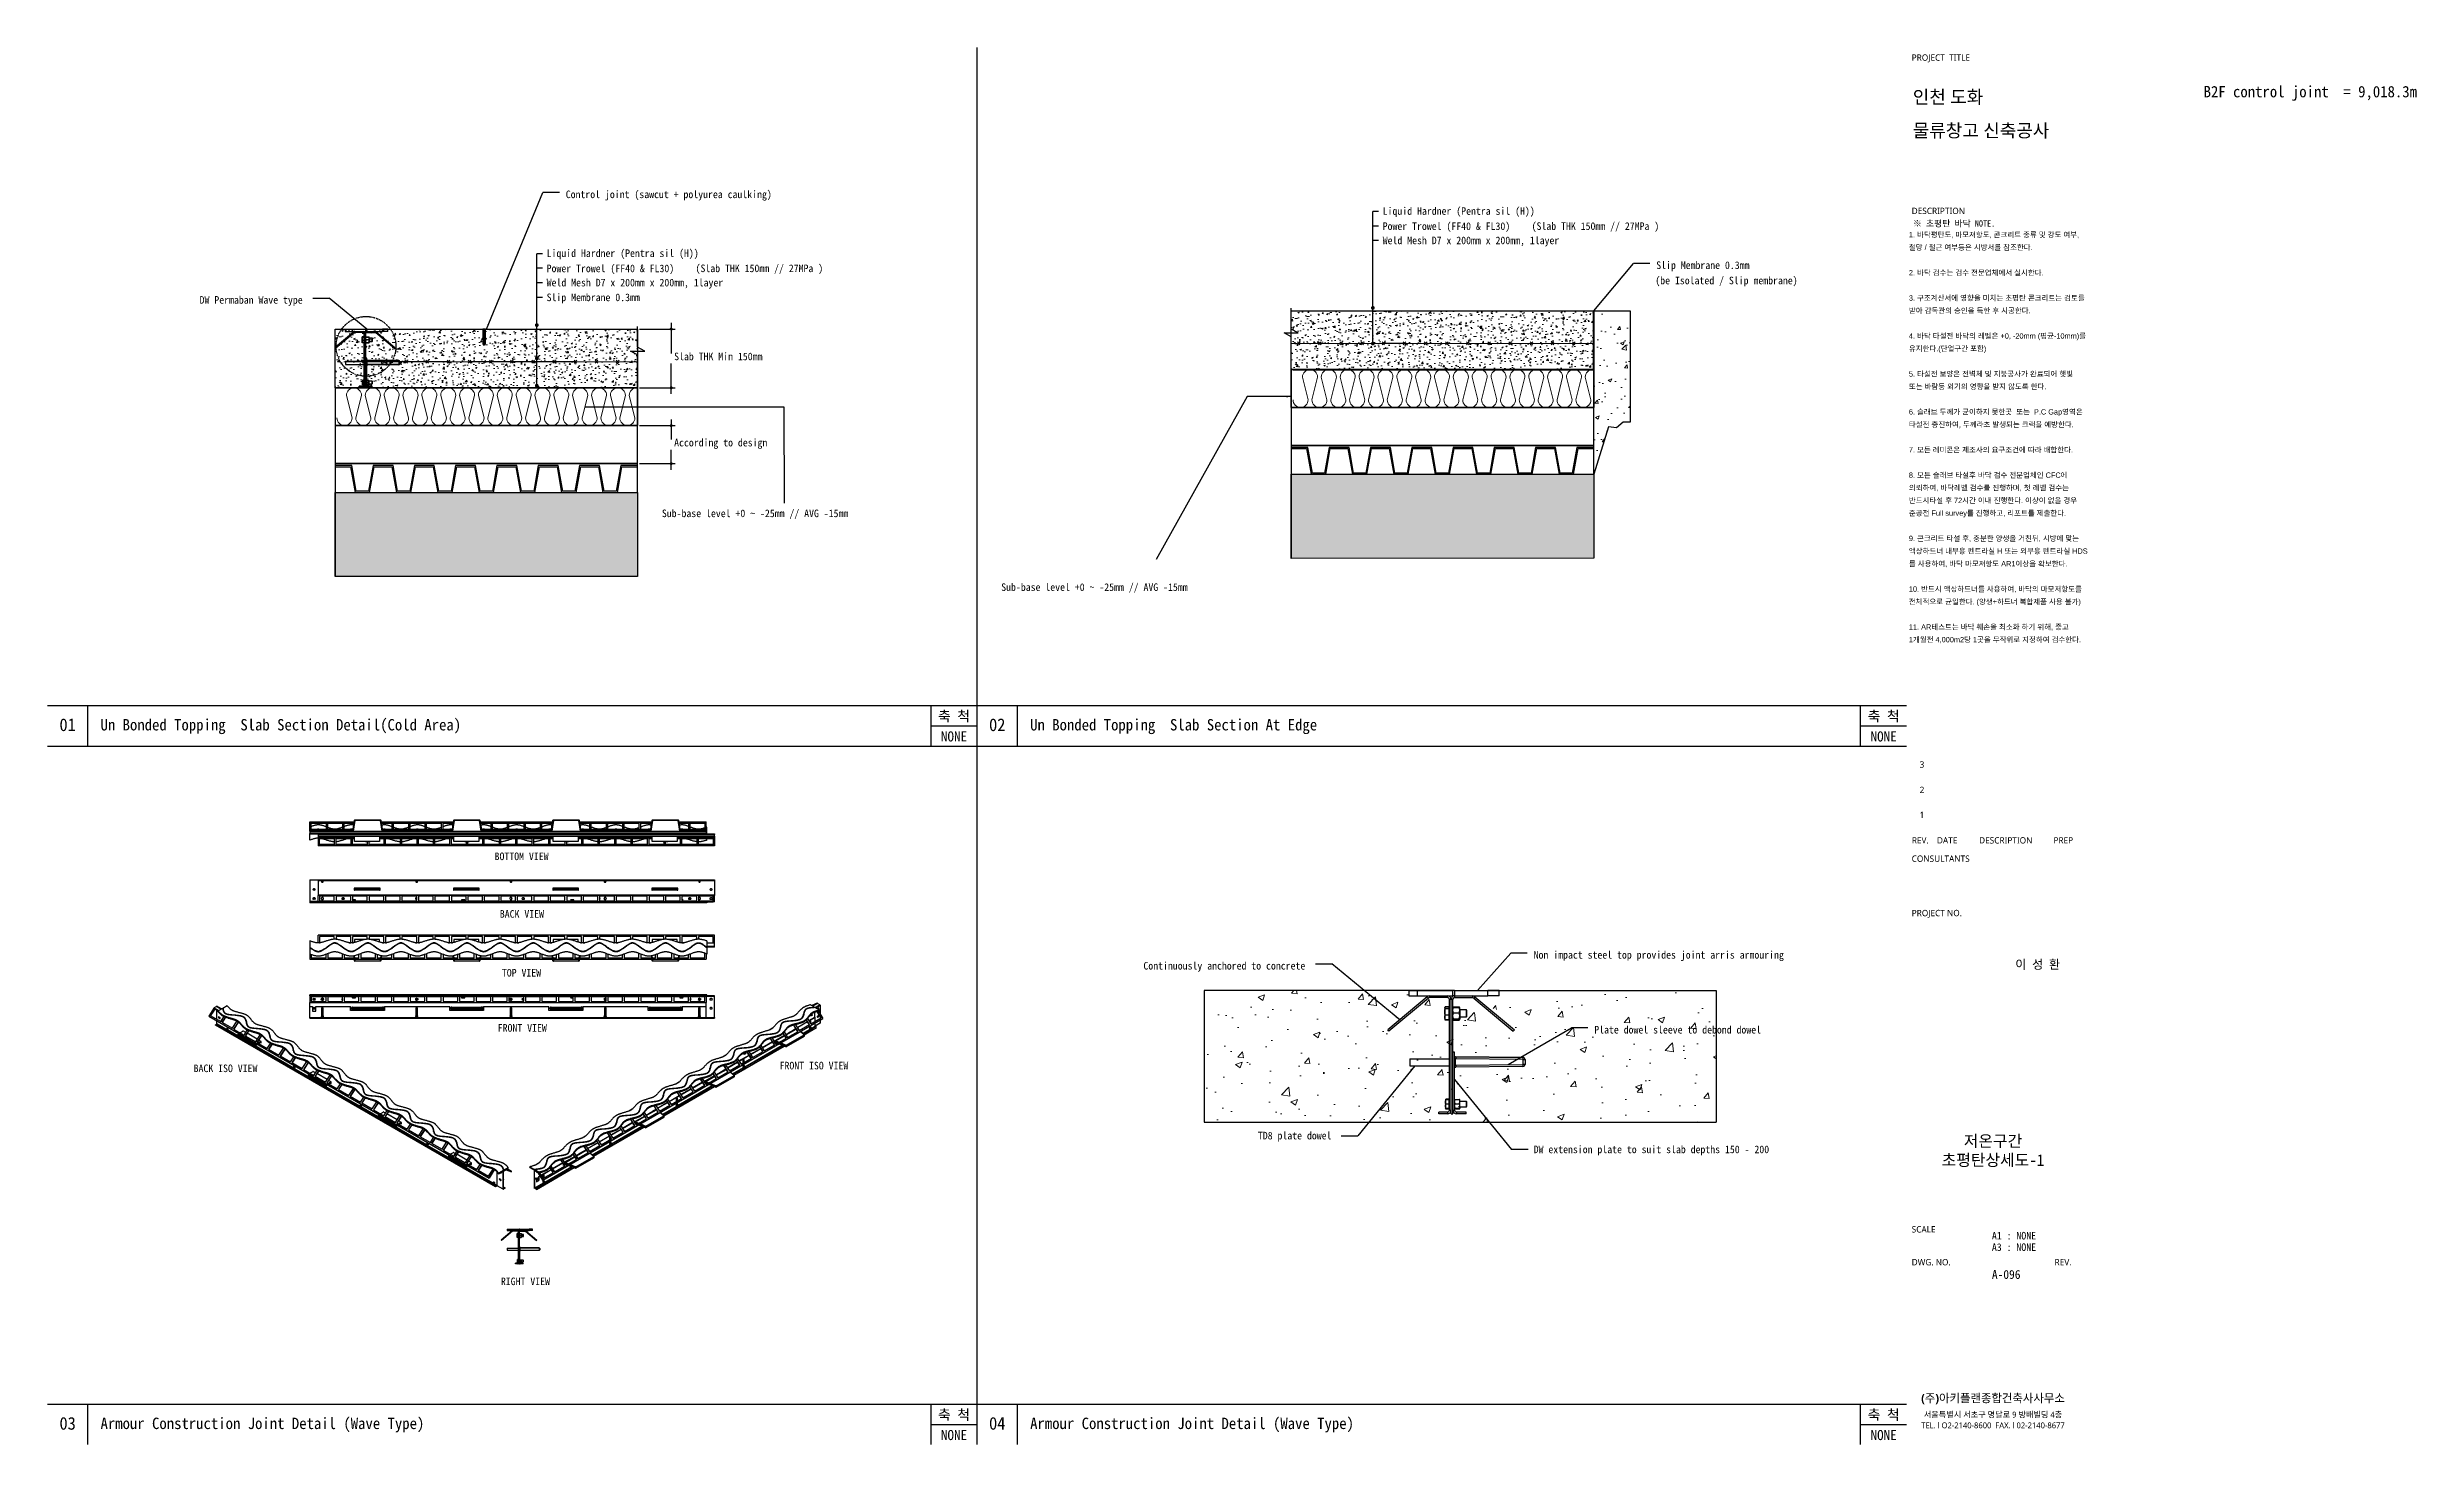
# Model space of a CAD drawing. Header units: millimetres. Extents: x 1364877 to 2662909, y 234189 to 1399913.
# Drawn here: x 1841976 to 2310119, y 234189 to 510289 of the extents above; entities that cross this region are included whole.
import ezdxf
from ezdxf.enums import TextEntityAlignment as Align

# ---------------------------------------------------------------- set-up
doc = ezdxf.new("R2010")
doc.units = ezdxf.units.MM
doc.header["$LTSCALE"] = 5
doc.header["$MEASUREMENT"] = 0
doc.linetypes.add('DASHDOTX2', pattern=[2, 1, -0.5, 0, -0.5])
doc.linetypes.add('HID', pattern=[2, 1.1, -0.9])
doc.layers.get('0').update_dxf_attribs({"linetype": 'CONTINUOUS'})
for name, color, linetype, lineweight in [('A-BORD-TEXT', 3, 'CONTINUOUS', 25), ('A-CONC-LIN2', 7, 'CONTINUOUS', 25), ('A-CUTL', 7, 'CONTINUOUS', 25), ('A-DIMS', 7, 'CONTINUOUS', 25), ('A-MKXS-LEAD', 7, 'CONTINUOUS', 25), ('A-MKXS-MAK2', 3, 'DASHDOTX2', 25), ('A-MKXS-TEXT1', 3, 'CONTINUOUS', 25), ('A-MKXX-NAME', 3, 'CONTINUOUS', 25), ('A-SECT-MESH', 8, 'HID', 18), ('A-XXXX-HATC', 8, 'CONTINUOUS', 18), ('A-XXXX-INSL1', 15, 'CONTINUOUS', 18), ('A-XXXX-TABL', 7, 'CONTINUOUS', 25), ('A-XXXX-TXT1', 3, 'CONTINUOUS', 25), ('A-XXXX-TXT2', 3, 'CONTINUOUS', 25), ('FORM(미추홀)$0$A-BORD-TEXT', 3, 'CONTINUOUS', 25), ('문자 참고', 3, 'CONTINUOUS', 13)]:
    doc.layers.add(name, color=color, linetype=linetype, lineweight=lineweight)
for name, color, linetype in [('CA-ANNO-TEXT', 3, 'CONTINUOUS'), ('DW-ETC', 7, 'CONTINUOUS'), ('FORM(미추홀)$0$FORM', 7, 'CONTINUOUS')]:
    doc.layers.add(name, color=color, linetype=linetype)
doc.styles.add('FORM(미추홀)$0$맑은고딕', font='malgun.ttf')
doc.styles.add('FORM(미추홀)$0$맑은고딕B', font='malgunbd.ttf')
doc.styles.add('HY울릉도L', font='')
doc.styles.add('돋움', font='')
doc.styles.add('돋움_14', font='', dxfattribs={"height": 2.5})
doc.styles.add('돋움체', font='')
doc.styles.add('맑은고딕', font='')
doc.styles.get('HY울릉도L').set_extended_font_data('HYwulM')
doc.styles.get('돋움').set_extended_font_data('DotumChe')
doc.styles.get('돋움_14').set_extended_font_data('Dotum')
doc.styles.get('돋움체').set_extended_font_data('DotumChe')
doc.styles.get('맑은고딕').set_extended_font_data('DotumChe')
doc.dimstyles.new('CDIM', dxfattribs={"dimtxt": 3, "dimasz": 1.5, "dimexe": 2, "dimexo": 1, "dimgap": 1, "dimtad": 1, "dimdec": 0, "dimrnd": 0.5, "dimzin": 0, "dimdsep": 32, "dimlunit": 6, "dimtxsty": 'HY울릉도L', "dimblk1": '_CIDOT', "dimblk2": '_CIDOT', "dimsah": 1, "dimcen": 5.5, "dimclrd": 2, "dimclre": 2, "dimclrt": 7, "dimadec": 0, "dimazin": 0, "dimtfac": 1, "dimtdec": 0, "dimtix": 1, "dimtmove": 2, "dimatfit": 1, "dimldrblk": '_CIDOT', "dimfxl": 1, "dimtolj": 1, "dimtzin": 0, "dimlwd": -1, "dimarcsym": 0})

msp = doc.modelspace()

# ---------------------------------------------------------------- texts
at = {"layer": 'A-BORD-TEXT', "style": '맑은고딕'}
msp.add_text('이 성 환', height=1750, dxfattribs=at).set_placement((2239669, 328200.4), align=Align.RIGHT)
for s, p in [('저온구간', (2226413.7, 294171.1)), ('초평탄상세도-1', (2226413.7, 290421.1))]:
    msp.add_text(s, height=2300, dxfattribs=at).set_placement(p, align=Align.MIDDLE_CENTER)
for s, height, p in [('A1 : NONE', 1500, (2226199, 274723.6)), ('A3 : NONE', 1500, (2226199, 272456.1)), ('A-096', 1750, (2226199, 266938))]:
    msp.add_text(s, height=height, dxfattribs=at).set_placement(p)
at = {"layer": 'A-MKXS-TEXT1', "style": '돋움체'}
for s, p in [('축 척', (2021121.8, 377150.2)), ('축 척', (2204809.3, 377150.2)), ('NONE', (2021121.8, 373129)), ('NONE', (2204809.3, 373129)), ('축 척', (2021121.8, 239100.2)), ('축 척', (2204809.3, 239100.2)), ('NONE', (2021121.8, 235079)), ('NONE', (2204809.3, 235079))]:
    msp.add_text(s, height=2000, dxfattribs=at).set_placement(p, align=Align.CENTER)
for s, p in [('Un Bonded Topping  Slab Section Detail(Cold Area)', (1852476.2, 376439.9)), ('Un Bonded Topping  Slab Section At Edge', (2036163.7, 376439.9)), ('Armour Construction Joint Detail (Wave Type)', (1852476.2, 238389.9)), ('Armour Construction Joint Detail (Wave Type)', (2036163.7, 238389.9))]:
    msp.add_text(s, height=2250, dxfattribs=at).set_placement(p, align=Align.MIDDLE_LEFT)
at = {"layer": 'A-MKXX-NAME', "style": '맑은고딕'}
msp.add_text('※ 초평탄 바닥 NOTE.', height=1250, dxfattribs=at).set_placement((2210601.2, 474874))
at = {"layer": 'A-XXXX-TXT1', "style": '돋움체'}
msp.add_text('B2F control joint  = 9,018.3m', height=2250, dxfattribs=at).set_placement((2268029.5, 500419.2))
at = {"layer": 'A-XXXX-TXT2', "style": '돋움'}
for s, p in [('Control joint (sawcut + polyurea caulking)', (1944399.8, 480498.3)), ('Slip Membrane 0.3mm ', (2159878.7, 466495.2)), ('(be Isolated / Slip membrane)', (2159695.5, 463479.8)), ('Slab THK Min 150mm', (1965820.3, 448468.3)), ('According to design', (1965818.2, 431439.5)), ('Sub-base level +0 ~ -25mm // AVG -15mm', (1963396.7, 417462.7)), ('Sub-base level +0 ~ -25mm // AVG -15mm', (2030447, 402877.9)), ('Non impact steel top provides joint arris armouring', (2135650, 330221.4)), ('Plate dowel sleeve to debond dowel', (2147624.5, 315427.5)), ('TD8 plate dowel', (2081162.4, 294502.8)), ('DW extension plate to suit slab depths 150 - 200', (2135652.2, 291778.4))]:
    msp.add_text(s, height=1500, dxfattribs=at).set_placement(p)
for s, p in [('Liquid Hardner (Pentra sil (H))', (2105821.4, 477954.1, 0)), ('Weld Mesh D7 x 200mm x 200mm, 1layer', (2105821.4, 472147.9, 0)), ('Power Trowel (FF40 & FL30)', (2105821.4, 474958.4, 0)), ('(Slab THK 150mm // 27MPa )', (2135252.7, 474969.5, 0)), ('Liquid Hardner (Pentra sil (H))', (1940623, 469614.2)), ('Weld Mesh D7 x 200mm x 200mm, 1layer', (1940623, 463808)), ('Power Trowel (FF40 & FL30)', (1940623, 466618.5)), ('(Slab THK 150mm // 27MPa )', (1970054.3, 466629.7)), ('Slip Membrane 0.3mm ', (1940623, 460891.5))]:
    msp.add_text(s, height=1500, dxfattribs=at).set_placement(p, align=Align.MIDDLE_LEFT)
for s, p in [('DW Permaban Wave type', (1892415.6, 459639.7)), ('Continuously anchored to concrete', (2090532, 328067.4))]:
    msp.add_text(s, height=1500, dxfattribs=at).set_placement(p, align=Align.RIGHT)
at = {"layer": 'A-XXXX-TXT2', "char_height": 1500, "attachment_point": 1, "style": '돋움'}
for s, insert in [('BOTTOM VIEW', (1930341.2, 351183.4)), ('BACK VIEW', (1931374.7, 339808.5)), ('TOP VIEW', (1931780.2, 328182.6)), ('FRONT VIEW', (1930964.1, 317285.5)), ('BACK ISO VIEW', (1870874.5, 309295.1)), ('FRONT ISO VIEW', (1986656.2, 309835.5)), ('RIGHT VIEW', (1931586.7, 267204.8))]:
    msp.add_mtext(s, dxfattribs=dict(at, insert=insert))
at = {"layer": 'CA-ANNO-TEXT', "style": '돋움체'}
for s, p in [('01', (1845976.2, 376439.9)), ('02', (2029663.7, 376439.9)), ('03', (1845976.2, 238389.9)), ('04', (2029663.7, 238389.9))]:
    msp.add_text(s, height=2500, dxfattribs=at).set_placement(p, align=Align.MIDDLE_CENTER)
at = {"layer": 'FORM(미추홀)$0$A-BORD-TEXT', "style": 'FORM(미추홀)$0$맑은고딕'}
for s, height, p in [('PROJECT  TITLE', 1250, (2210348.9, 507643.9)), ('인천 도화', 2600, (2210561.7, 499193.4)), ('물류창고 신축공사', 2600, (2210561.7, 492558.2)), ('DESCRIPTION', 1250, (2210351.2, 477351.7)), ('REV.', 1250, (2210372.8, 352973.7)), ('DATE', 1250, (2215334.8, 352973.7)), ('DESCRIPTION', 1250, (2223670.5, 352973.7)), ('PREP', 1250, (2238353.3, 352973.7)), ('CONSULTANTS', 1250, (2210351.2, 349351.7)), ('PROJECT NO.', 1250, (2210351.2, 338607)), ('SCALE', 1250, (2210351.2, 276107)), ('DWG. NO.', 1250, (2210351.2, 269607)), ('REV.', 1250, (2238586.1, 269607))]:
    msp.add_text(s, height=height, dxfattribs=at).set_placement(p)
for s, p in [('3', (2212377.5, 368576.7)), ('2', (2212377.5, 363576.7)), ('1', (2212377.5, 358626.5))]:
    msp.add_text(s, height=1250, dxfattribs=at).set_placement(p, align=Align.MIDDLE)
at = {"layer": 'FORM(미추홀)$0$FORM', "color": 7}
for s, height, style, p in [('(주)아키플랜종합건축사사무소', 1650, 'FORM(미추홀)$0$맑은고딕B', (2226413.7, 242542.2)), ('서울특별시 서초구 명달로 9 방배빌딩 4층', 1150, 'FORM(미추홀)$0$맑은고딕', (2226413.7, 239543.9)), ('TEL. l O2-2140-8600  FAX. l 02-2140-8677', 1150, 'FORM(미추홀)$0$맑은고딕', (2226413.7, 237415.6))]:
    msp.add_text(s, height=height, dxfattribs=dict(at, style=style)).set_placement(p, align=Align.CENTER)
at = {"layer": '문자 참고', "insert": (2209794.7, 473795.7), "char_height": 1050, "width": 33375.151, "attachment_point": 1, "line_spacing_factor": 1.428571, "style": '돋움_14'}
msp.add_mtext('1. 바닥평탄도, 마모저항도, 콘크리트 종류 및 강도 여부, 철망 / 철근 여부등은 시방서를 참조한다.\\P\\P2. 바닥 검수는 검수 전문업체에서 실시한다.\\P\\P3. 구조계산서에 영향을 미치는 초평탄 콘크리트는 검토를 받아 감독관의 승인을 득한 후 시공한다.\\P\\P4. 바닥 타설전 바닥의 레벨은 +0, -20mm (평균-10mm)를 유지한다.(단열구간 포함)\\P\\P5. 타설전 보양은 전벽체 및 지붕공사가 완료되어 햇빛 또는 바람등 외기의 영향을 받지 않도록 한다.\\P\\P6. 슬래브 두께가 균이하지 못한곳  또는  P.C Gap영역은 타설전 충진하여, 두께라초 발생되는 크랙을 예방한다.\\P\\P7. 모든 레미콘은 제조사의 요구조건에 따라 배합한다.\\P\\P8. 모든 슬래브 타설후 바닥 검수 전문업체인 CFC에 의뢰하여, 바닥레벨 검수를 진행하며, 첫 레벨 검수는 반드시타설 후 72시간 이내 진행한다. 이상이 없을 경우 준공전 Full survey를 진행하고, 리포트를 제출한다.\\P\\P9. 콘크리트 타설 후, 충분한 양생을 거친뒤, 시방에 맞는 액상하드너 내부용 펜트라실 H 또는 외부용 펜트라실 HDS 를 사용하여, 바닥 마모저항도 AR1이상을 확보한다.\\P\\P10. 반드시 액상하드너를 사용하여, 바닥의 마모저항도를 전체적으로 균일한다. (양생+하드너 복합제품 사용 불가)\\P\\P11. AR테스트는 바닥 훼손을 최소화 하기 위해, 중고 1개월전 4,000m2당 1곳을 무작위로 지정하여 검수한다.', dxfattribs=at)

# ---------------------------------------------------------------- blocks, each defined once
blk = doc.blocks.new('_CIDOT')
at = {"color": 0, "linetype": 'ByBlock'}
blk.add_line((2, 0), (-1, 0), dxfattribs=at)
at = {"color": 0, "linetype": 'ByBlock', "const_width": 0.5}
blk.add_lwpolyline([(-0.25, 0, 1), (0.25, 0, 1)], format="xyb", close=True, dxfattribs=at)
blk = doc.blocks.new('*D4')
at = {"layer": 'A-DIMS', "lineweight": -2, "transparency": 16777216}
for p, q in [((1959003, 454629), (1966042, 454626)), ((1958998, 443016), (1966037, 443013))]:
    blk.add_line(p, q, dxfattribs=at)
at = {"layer": 'A-DIMS', "transparency": 16777216}
for p, q in [((1965242, 454026), (1965240, 449820)), ((1965237, 443613), (1965239, 447820))]:
    blk.add_line(p, q, dxfattribs=at)
at = {"layer": 'A-DIMS', "transparency": 16777216, "xscale": 600, "yscale": 600, "zscale": 600}
for p, rotation in [((1965242, 454626), 89.97559963681972), ((1965237, 443013), 269.9755996368198)]:
    blk.add_blockref('_CIDOT', p, dxfattribs=dict(at, rotation=rotation))
at = {"layer": 'A-DIMS', "color": 3, "transparency": 16777216, "insert": (1965240, 448820), "char_height": 1200, "attachment_point": 5, "style": '돋움체'}
blk.add_mtext('\\A1;   ', dxfattribs=at)
blk = doc.blocks.new('*D5')
at = {"layer": 'A-DIMS', "lineweight": -2, "transparency": 16777216}
for p, q in [((1959003, 435546), (1966037, 435546)), ((1959003, 428036), (1966037, 428036))]:
    blk.add_line(p, q, dxfattribs=at)
at = {"layer": 'A-DIMS', "transparency": 16777216}
for p, q in [((1965237, 434946), (1965237, 432791)), ((1965237, 428636), (1965237, 430791))]:
    blk.add_line(p, q, dxfattribs=at)
at = {"layer": 'A-DIMS', "transparency": 16777216, "xscale": 600, "yscale": 600, "zscale": 600}
for p, rotation in [((1965237, 435546), 90), ((1965237, 428036), 270)]:
    blk.add_blockref('_CIDOT', p, dxfattribs=dict(at, rotation=rotation))
at = {"layer": 'A-DIMS', "color": 3, "transparency": 16777216, "insert": (1965237, 431791), "char_height": 1200, "attachment_point": 5, "style": '돋움체'}
blk.add_mtext('\\A1;   ', dxfattribs=at)

# ---------------------------------------------------------------- dimensions: what is measured, and where the dimension line sits
at = {"layer": 'A-DIMS'}
for p1, p2, distance, picture, middle in [((1958602.7, 454629), (1958597.7, 443016.3, 0), 6639.3, '*D4', (1965239.5, 448819.8)), ((1958602.7, 435546.3), (1958602.7, 428035.8), 6634.4, '*D5', (1965237, 431791))]:
    dim = msp.add_aligned_dim(p1=p1, p2=p2, distance=distance, text='   ', dimstyle='CDIM', override={"dimscale": 400, "dimtih": 1, "dimtxsty": '돋움체', "dimclrd": 256, "dimclre": 256, "dimclrt": 3}, dxfattribs=at)
    dim.commit()
    dim.dimension.update_dxf_attribs({"geometry": picture, "text_midpoint": middle})

# ---------------------------------------------------------------- hatches: boundary and pattern name
at = {"layer": 'A-XXXX-HATC', "true_color": 0x939598}
h = msp.add_hatch(dxfattribs=at)
h.set_pattern_fill('AR-CONC', color=252, scale=15.530874)
h.set_pattern_definition([(50, (1104660, 597088.6), (2829.487, -247.548), [295.863, -3254.495]), (355, (1104660, 597088.6), (-547.361, 2967.28), [236.6905, -2603.605]), (100.45144, (1104895.8, 597068), (2282.126, 2719.732), [251.445, -2765.897]), (46.1842, (1104660, 597877.6), (4210.094, -652.954), [443.795, -4881.742]), (96.63556, (1105011, 597823), (3687.094, 3842.744), [377.168, -4148.85]), (351.18415, (1104660, 597877.6), (3687.094, 3842.744), [355.035, -3905.39]), (21, (1105054.5, 597680.4), (2354.704, -1588.268), [295.863, -3254.495]), (326, (1105054.5, 597680.4), (959.8395, 2860.6), [236.6905, -2603.596]), (71.45144, (1105250.7, 597548), (3314.5435, 1272.332), [251.445, -2765.892]), (37.5, (1104660, 597088.6), (47.9687, 1313.2136), [0, -2572.037, 0, -2643.044, 0, -2613.4578]), (7.5, (1104660, 597088.6), (1037.7677, 1555.8919), [0, -1506.9296, 0, -2512.8643, 0, -996.0726]), (327.5, (1103780.3, 597088.6), (2105.8404, -88.9724), [0, -986.2105, 0, -3076.9767, 0, -4082.9114]), (317.5, (1103385.8, 597088.6), (2300.5756, 394.8956), [0, -1282.0736, 0, -2043.428, 0, -2899.459])])
h.paths.add_polyline_path([(1898826.4, 443016.3), (1898826.4, 454629), (1958602.7, 454629), (1958602.7, 443016.3)])
at = {"layer": 'A-XXXX-HATC', "linetype": 'Continuous'}
h = msp.add_hatch(dxfattribs=at)
h.set_pattern_fill('AR-CONC', color=256, scale=15.530874)
h.set_pattern_definition([(50, (1293571.3, 600682.2), (2829.487, -247.548), [295.863, -3254.495]), (355, (1293571.3, 600682.2), (-547.361, 2967.28), [236.6905, -2603.605]), (100.45144, (1293807, 600661.6), (2282.126, 2719.732), [251.445, -2765.897]), (46.1842, (1293571.3, 601471), (4210.094, -652.954), [443.795, -4881.742]), (96.63556, (1293922, 601416.8), (3687.094, 3842.744), [377.168, -4148.85]), (351.18415, (1293571.3, 601471), (3687.094, 3842.744), [355.035, -3905.39]), (21, (1293965.8, 601274), (2354.704, -1588.268), [295.863, -3254.495]), (326, (1293965.8, 601274), (959.8395, 2860.6), [236.6905, -2603.596]), (71.45144, (1294162, 601141.6), (3314.5435, 1272.332), [251.445, -2765.892]), (37.5, (1293571.3, 600682.2), (47.9687, 1313.2136), [0, -2572.037, 0, -2643.044, 0, -2613.4578]), (7.5, (1293571.3, 600682.2), (1037.7677, 1555.8919), [0, -1506.9296, 0, -2512.8643, 0, -996.0726]), (327.5, (1292691.6, 600682.2), (2105.8404, -88.9724), [0, -986.2105, 0, -3076.9767, 0, -4082.9114]), (317.5, (1292297.1, 600682.2), (2300.5756, 394.8956), [0, -1282.0736, 0, -2043.428, 0, -2899.459])])
h.paths.add_polyline_path([(2087737.8, 446609.8), (2087737.8, 458222.5), (2147514, 458222.5), (2147514, 446609.8)])
at = {"layer": 'A-XXXX-HATC'}
h = msp.add_hatch(dxfattribs=at)
h.set_pattern_fill('AR-CONC', color=0, scale=39.822753)
h.set_pattern_definition([(50, (1841688, 938351.3), (7255.095, -634.74), [758.62, -8344.86]), (355, (1841688, 938351), (-1403.49, 7608.41), [606.9, -6675.91]), (100.4514, (1842293, 938298.4), (5851.605, 6973.67), [644.73, -7092.04]), (46.1842, (1841688, 940374), (10795.11, -1674.24), [1137.94, -12517.29]), (96.6356, (1842588, 940235), (9454.09, 9853.19), [967.1, -10638.08]), (351.1842, (1841688, 940374), (9454.09, 9853.19), [910.35, -10013.82]), (21, (1842699.7, 939868.5), (6037.7, -4072.48), [758.62, -8344.86]), (326, (1842700, 939868.5), (2461.13, 7334.87), [606.9, -6675.89]), (71.4514, (1843203, 939529), (8498.83, 3262.39), [644.73, -7092.03]), (37.5, (1841688.2, 938351.3), (122.997, 3367.214), [0, -6594.967, 0, -6777.036, 0, -6701.174]), (7.5, (1841688, 938351.3), (2660.943, 3989.466), [0, -3863.922, 0, -6443.242, 0, -2554.032]), (327.5, (1839432.5, 938351.3), (5399.591, -228.134), [0, -2528.745, 0, -7889.684, 0, -10469.004]), (317.5, (1838421, 938351.3), (5898.912, 1012.553), [0, -3287.37, 0, -5239.56, 0, -7434.51])])
h.paths.add_polyline_path([(2147514, 458222.5), (2154691.6, 458222.5), (2154691.6, 436256.2), (2153359.2, 436256.2), (2152025.9, 435080.2), (2150454.9, 435299.6), (2147514, 425930.4)])
at = {"layer": 'A-XXXX-HATC', "true_color": 0x636466}
h = msp.add_hatch(color=251, dxfattribs=at)
h.dxf.hatch_style = 1
h.paths.add_polyline_path([(1898826.4, 422336.9), (1958602.7, 422336.9), (1958602.7, 405737.4), (1898826.4, 405713.6)])
h = msp.add_hatch(color=251, dxfattribs=at)
h.dxf.hatch_style = 1
h.paths.add_polyline_path([(2087737.8, 425930.4), (2147514, 425930.4), (2147514, 409330.9), (2087737.8, 409307.2)])
at = {"layer": 'A-XXXX-HATC'}
h = msp.add_hatch(dxfattribs=at)
h.set_pattern_fill('AR-CONC', color=256, scale=72.16258, style=0)
h.set_pattern_definition([(50, (-3870049, -1176531), (13146.916, -1150.206), [1374.697, -15121.67]), (355, (-3870049, -1176531), (-2543.256, 13787.155), [1099.758, -12097.377]), (100.45144, (-3868953, -1176627), (10603.66, 12636.95), [1168.313, -12851.452]), (46.1842, (-3870049, -1172866), (19561.763, -3033.883), [2062.046, -22682.5]), (96.63556, (-3868419, -1173118), (17131.695, 17854.91), [1752.47, -19277.195]), (351.18415, (-3870050, -1172866), (17131.695, 17854.91), [1649.634, -18145.98]), (21, (-3868216, -1173782), (10940.886, -7379.72), [1374.697, -15121.67]), (326, (-3868216, -1173782), (4459.794, 13291.48), [1099.758, -12097.335]), (71.45144, (-3867304, -1174397), (15400.68, 5911.758), [1168.313, -12851.43]), (37.5, (-3870049, -1176531.4), (222.8816, 6101.7098), [0, -11950.7005, 0, -12280.628, 0, -12143.158]), (7.5, (-3870049, -1176531.4), (4821.879, 7229.289), [0, -7001.791, 0, -11675.761, 0, -4628.147]), (327.5, (-3874136.4, -1176531.4), (9784.567, -413.401), [0, -4582.324, 0, -14296.85, 0, -18970.821]), (317.5, (-3875969, -1176531.4), (10689.384, 1834.841), [0, -5957.021, 0, -9494.575, 0, -13472.032])])
h.paths.add_polyline_path([(2120819.9, 317555.6, 0.41421356), (2120531.3, 317844.2), (2119622.8, 317844.2, 0.08748866), (2119524.1, 317826.8), (2114873, 316134), (2114774.3, 316405.2), (2119425.3, 318098.1, -0.08748866), (2119622.8, 318132.9), (2119667.4, 318132.9), (2119667.4, 319576.2), (2117202.7, 319576.2, 0.07039303), (2116802.3, 319519.5), (2107935.6, 316959.2, 0.41421356), (2107856.7, 316816.2), (2107988.8, 316358.7, -0.41421356), (2107939.5, 316269.3), (2107107.6, 316029.1, -0.41421356), (2106928.9, 316127.7), (2106232.2, 318540.4, -0.41421356), (2106311.1, 318683.4), (2107170.8, 318931.6, -0.41421356), (2107260.1, 318882.3), (2107392.2, 318424.7, 0.41421356), (2107535.2, 318345.8), (2116401.9, 320906.1, -0.07039303), (2117202.7, 321019.4), (2119378.8, 321019.4), (2119378.8, 321371.1, -0.32046505), (2119523.1, 321583.4), (2119523.1, 322175.1), (2119667.4, 322175.1), (2119667.4, 323905.9), (2070525.3, 323905.9), (2070525.3, 297927.4), (2171696.1, 297927.4), (2171696.1, 323905.9), (2122553.9, 323905.9), (2122553.9, 322175.1), (2122698.3, 322175.1), (2122698.3, 321973, -0.32046505), (2122842.6, 321760.8), (2122842.6, 321019.4), (2125018.7, 321019.4, -0.07039303), (2125819.5, 320906.1), (2134686.2, 318345.8, 0.41421356), (2134829.1, 318424.7), (2134961.2, 318882.3, -0.41421356), (2135050.6, 318931.6), (2135910.3, 318683.4, -0.41421356), (2135989.2, 318540.4), (2135292.5, 316127.7, -0.41421356), (2135113.8, 316029.1), (2134281.9, 316269.3, -0.41421356), (2134232.5, 316358.7), (2134364.7, 316816.2, 0.41421356), (2134285.8, 316959.2), (2125419.1, 319519.5, 0.07039303), (2125018.7, 319576.2), (2122553.9, 319576.2), (2122553.9, 318132.9), (2120531.3, 318132.9, -0.41421356), (2121108.6, 317555.6), (2121108.6, 311488.9), (2121333.3, 311488.9), (2121333.3, 311327.7), (2121353.7, 311276.8), (2121374.1, 311225.9), (2121414.8, 311185.1), (2121455.5, 311144.4), (2121506.4, 311124), (2121557.3, 311103.6), (2121618.5, 311103.6), (2132616.1, 311001.8), (2132707.7, 311001.8), (2132799.4, 310940.7), (2132869.6, 310884.5), (2132921.6, 310798.2), (2132952.1, 310690.9), (2132952.1, 309833.4), (2132916, 309706.6), (2132850.3, 309624.3), (2132799.4, 309583.6), (2132707.7, 309522.5), (2132616.1, 309522.5), (2121602.3, 309420.5), (2121602.3, 309420.7), (2121557.3, 309420.7), (2121506.4, 309400.3), (2121455.5, 309380), (2121414.8, 309339.2), (2121374.1, 309298.5), (2121353.7, 309247.5), (2121333.3, 309196.6), (2121333.3, 309033.7), (2121108.6, 309033.7), (2121108.6, 301391.2, -0.41421356), (2120531.3, 300813.9), (2117356.1, 300813.9, -0.41421356), (2116778.8, 301391.2), (2116778.8, 302257.1), (2117067.5, 302257.1), (2117067.5, 301391.2, 0.41421356), (2117356.1, 301102.5), (2120531.3, 301102.5, 0.41421356), (2120819.9, 301391.2), (2120819.9, 309762), (2114326.2, 309762), (2114326.2, 310628), (2120819.9, 310628)])
h.paths.add_polyline_path([(2080452.5, 306476.1), (2098990.3, 306476.1), (2098990.3, 305189.4), (2080452.5, 305189.4)], flags=24)
h.paths.add_polyline_path([(2144477, 312764.7), (2166237.5, 312764.7), (2166237.5, 311478), (2144477, 311478)], flags=24)
h.paths.add_polyline_path([(2135638.2, 303756), (2149105.4, 303756), (2149105.4, 302461.9), (2135638.2, 302461.9)], flags=24)
at = {"layer": 'DW-ETC'}
h = msp.add_hatch(color=256, dxfattribs=at)
h.dxf.hatch_style = 1
h.paths.add_polyline_path([(1928013.9, 454629), (1928013.9, 451666.4), (1928534.4, 451666.4), (1928534.4, 454629)])

# ---------------------------------------------------------------- linework, layer by layer
at = {"color": 7, "linetype": 'Continuous', "lineweight": 25}
for p, q in [((1900804.9, 454629), (1900804.9, 454137.1)), ((1901624.6, 454137.1), (1901624.6, 454629)), ((1901624.6, 454629), (1904903.5, 454629)), ((1901624.6, 454137.1), (1904903.5, 454137.1)), ((1902736.9, 454137.1), (1902736.9, 453973.2)), ((1904421, 453973.2), (1904421, 454137.1)), ((1904903.5, 454137.1), (1904903.5, 454629)), ((1905079.1, 454629), (1904903.5, 454629)), ((1905062.4, 454137.1), (1904903.5, 454137.1)), ((1905076.8, 454137.1), (1905076.8, 453973.2)), ((1905076.8, 454137.1), (1906760.8, 454137.1)), ((1905093.4, 454137.1), (1905093.4, 454629)), ((1905093.4, 454629), (1908161.8, 454629)), ((1905093.4, 454137.1), (1908161.8, 454137.1)), ((1906760.8, 453973.2), (1906760.8, 454137.1)), ((1908161.8, 454137.1), (1908161.8, 454629)), ((1909217.9, 454137.1), (1909217.9, 454629)), ((1902526.2, 454060.4), (1898849.9, 450975.7)), ((1902631.6, 453934.8), (1898955.3, 450850.1)), ((1899178.8, 450988.6), (1899073.4, 451114.2)), ((1902631.6, 453934.8), (1902526.2, 454060.4)), ((1904421, 453973.2), (1902736.9, 453973.2)), ((1904161.4, 453049.3), (1904150.5, 453030.5)), ((1904150.5, 453030.5), (1904150.5, 453016)), ((1904198.1, 452944.5), (1904150.5, 453016)), ((1904150.5, 453016), (1904150.5, 452649.7)), ((1904150.5, 452649.7), (1904150.5, 452131.4)), ((1904198.1, 451908), (1904150.5, 452131.4)), ((1904150.5, 452131.4), (1904150.5, 451964.9)), ((1904150.5, 451964.9), (1904161.4, 451946)), ((1904161.4, 451946), (1904192.4, 451892.4)), ((1904168.2, 451950), (1904198.1, 451908)), ((1904198.1, 451882.8), (1904185.6, 451920.9)), ((1904188.7, 453093.8), (1904198.1, 453112.6)), ((1904198.1, 453112.6), (1904194.5, 453101.8)), ((1904535.8, 453112.6), (1904198.1, 453112.6)), ((1904535.8, 453087.4), (1904198.1, 453087.4)), ((1904535.8, 452944.5), (1904198.1, 452944.5)), ((1904535.8, 452354.8), (1904198.1, 452354.8)), ((1904535.8, 451908), (1904198.1, 451908)), ((1904535.8, 451882.8), (1904198.1, 451882.8)), ((1904535.8, 453112.6), (1904535.8, 453087.4)), ((1904535.8, 453087.4), (1904535.8, 453016)), ((1904585, 453030.5), (1904535.8, 453030.5)), ((1904535.8, 453016), (1904535.8, 452944.5)), ((1904535.8, 452944.5), (1904535.8, 452649.7)), ((1904535.8, 452649.7), (1904535.8, 452354.8)), ((1904535.8, 452354.8), (1904535.8, 452131.4)), ((1904535.8, 452131.4), (1904535.8, 451908)), ((1904535.8, 451964.9), (1904585, 451964.9)), ((1904535.8, 451908), (1904535.8, 451882.8)), ((1904748.9, 453809.3), (1904585, 453809.3)), ((1904585, 443480.7), (1904585, 453809.3)), ((1904912.8, 453809.3), (1904748.9, 453809.3)), ((1904748.9, 443152.8), (1904748.9, 453809.3)), ((1904912.8, 443152.8), (1904912.8, 453809.3)), ((1904914, 453032.5), (1904912.8, 453030.5)), ((1904960.4, 452551), (1904912.8, 452803.1)), ((1904960.4, 451993.5), (1904912.8, 452272.3)), ((1904912.8, 451964.9), (1904914, 451962.9)), ((1904960.4, 453112.9), (1904914, 453032.5)), ((1904914, 451962.9), (1904960.4, 451882.4)), ((1904938, 453045.2), (1904960.4, 453112.9)), ((1904960.4, 451882.4), (1904945.3, 451931.4)), ((1904960.4, 453112.9), (1905512.8, 453112.9)), ((1904960.4, 453055.2), (1905512.8, 453055.2)), ((1904960.4, 452551), (1905512.8, 452551)), ((1904960.4, 451993.5), (1905512.8, 451993.5)), ((1904960.4, 451940.2), (1905512.8, 451940.2)), ((1904960.4, 451882.4), (1905512.8, 451882.4)), ((1905076.8, 453973.2), (1906760.8, 453973.2)), ((1905559.3, 453032.5), (1905512.8, 453112.9)), ((1905535.3, 453045.2), (1905512.8, 453112.9)), ((1905512.8, 452551), (1905560.4, 452803.1)), ((1905512.8, 451993.5), (1905560.4, 452272.3)), ((1905512.8, 451882.4), (1905559.3, 451962.9)), ((1905512.8, 451882.4), (1905528, 451931.4)), ((1905560.4, 453030.5), (1905559.3, 453032.5)), ((1905559.3, 451962.9), (1905560.4, 451964.9)), ((1905560.4, 452803.1), (1905560.4, 453030)), ((1906179, 452825.6), (1905560.4, 452825.6)), ((1905560.4, 452803.1), (1905560.4, 452272.3)), ((1905560.4, 452272.3), (1905560.4, 451966.9)), ((1905560.4, 452169.8), (1906179, 452169.8)), ((1906224.4, 452780.1), (1906179, 452825.6)), ((1906179, 452169.8), (1906179, 452825.6)), ((1906179, 452169.8), (1906224.4, 452215.3)), ((1906224.4, 452215.3), (1906224.4, 452780.1)), ((1906971.6, 454060.4), (1906866.2, 453934.8)), ((1906866.2, 453934.8), (1910542.5, 450850.1)), ((1906971.6, 454060.4), (1910647.9, 450975.7)), ((1910542.5, 450850.1), (1910647.9, 450975.7)), ((1900896.2, 448276.1), (1900896.2, 447620.3)), ((1900896.2, 448276.1), (1904585, 448276.1)), ((1900896.2, 447620.3), (1904585, 447620.3)), ((1905076.8, 448885.9), (1904912.8, 448885.9)), ((1904912.8, 443475.7), (1904912.8, 448885.9)), ((1905076.8, 443475.7), (1905076.8, 448885.9)), ((1905087.3, 448498.8), (1905078.6, 448507)), ((1905174.1, 448258.8), (1905174.1, 448269.3)), ((1905174.1, 447697.2), (1905174.1, 448258.8)), ((1911472.1, 448203.9), (1905174.1, 448258.8)), ((1905174.1, 447697.2), (1911472.1, 447752.3)), ((1905198.3, 448451), (1905198.3, 448452.3)), ((1911443.7, 448397.7), (1905198.3, 448452.3)), ((1905198.3, 448451), (1911443.6, 448396.6)), ((1911443.7, 447559.7), (1905198.3, 447505.1)), ((1911443.7, 448396.6), (1911443.7, 448397.7)), ((1911472.1, 447752.3), (1911472.1, 448203.9)), ((1911634.6, 448205), (1911634.6, 448203.9)), ((1911634.6, 448203.9), (1911634.6, 447752.3)), ((1904421, 443316.7), (1903601.3, 443316.7)), ((1903601.3, 443152.8), (1903601.3, 443316.7)), ((1904421, 443152.8), (1903601.3, 443152.8)), ((1904243.3, 444493.8), (1904226.3, 444464.4)), ((1904262.9, 444465.8), (1904226.3, 444464.3)), ((1904226.3, 444464.3), (1904226.3, 444261.6)), ((1904226.3, 444261.6), (1904226.3, 443851.7)), ((1904262.9, 443646.1), (1904226.3, 443851.7)), ((1904226.3, 443851.7), (1904226.3, 443644.6)), ((1904226.3, 443644.6), (1904243.3, 443615.2)), ((1904262.9, 443643.2), (1904226.3, 443644.6)), ((1904262.9, 443588.6), (1904237.6, 443644.2)), ((1904262.9, 444520.4), (1904249.3, 444490.4)), ((1904252.5, 444479.7), (1904262.9, 444520.4)), ((1904544, 444520.4), (1904262.9, 444520.4)), ((1904544, 444465.8), (1904262.9, 444465.8)), ((1904544, 444057.3), (1904262.9, 444057.3)), ((1904544, 443646.1), (1904262.9, 443646.1)), ((1904544, 443643.2), (1904262.9, 443643.2)), ((1904544, 443588.6), (1904262.9, 443588.6)), ((1904421, 443316.7), (1904421, 443152.8)), ((1904544, 444520.4), (1904544, 444465.8)), ((1904544, 444465.8), (1904544, 444261.6)), ((1904585, 444464.4), (1904544, 444464.4)), ((1904544, 444261.6), (1904544, 444057.3)), ((1904544, 444057.3), (1904544, 443851.7)), ((1904544, 443851.7), (1904544, 443646.1)), ((1904544, 443646.1), (1904544, 443644.6)), ((1904544, 443644.6), (1904585, 443644.6)), ((1904544, 443644.6), (1904544, 443643.2)), ((1904544, 443643.2), (1904544, 443588.6)), ((1904585, 443480.7), (1904748.9, 443480.7)), ((1904748.9, 443152.8), (1904912.8, 443152.8)), ((1904912.8, 443475.7), (1905076.8, 443475.7)), ((1905077.7, 444465.9), (1905076.8, 444464.4)), ((1905113.4, 444095.5), (1905076.8, 444289.4)), ((1905113.4, 443666.7), (1905076.8, 443881.1)), ((1905076.8, 443644.6), (1905077.7, 443643.1)), ((1905113.4, 444483.3), (1905540.2, 444483.3)), ((1905113.4, 444095.5), (1905540.2, 444095.5)), ((1905113.4, 443666.7), (1905540.2, 443666.7)), ((1905113.4, 443625.7), (1905540.2, 443625.7)), ((1905240.7, 443311.7), (1905240.7, 443147.8)), ((1906142.4, 443311.7), (1905240.7, 443311.7)), ((1906142.4, 443147.8), (1905240.7, 443147.8)), ((1905540.2, 444095.5), (1905576.8, 444289.4)), ((1905540.2, 443666.7), (1905576.8, 443881.1)), ((1905575.9, 443643.1), (1905576.8, 443644.6)), ((1905576.8, 444289.4), (1905576.8, 444464)), ((1906179, 444300.4), (1905576.8, 444300.4)), ((1905576.8, 443881.1), (1905576.8, 444289.4)), ((1905576.8, 443646.2), (1905576.8, 443881.1)), ((1905576.8, 443808.6), (1906179, 443808.6)), ((1906142.4, 443147.8), (1906142.4, 443311.7)), ((1906224.4, 444255), (1906179, 444300.4)), ((1906179, 443808.6), (1906179, 444300.4)), ((1906179, 443808.6), (1906224.4, 443854)), ((1906224.4, 443854), (1906224.4, 444255))]:
    msp.add_line(p, q, dxfattribs=at)
at = {"color": 8, "linetype": 'Continuous', "lineweight": 25}
msp.add_line((1911443.6, 448396.6), (1911443.7, 448396.6), dxfattribs=at)
at = {"color": 8, "linetype": 'Continuous', "lineweight": 25, "flags": 128}
for points in [[(1905174.1, 448258.8), (1905146, 448258.8), (1905119.6, 448258.8), (1905095.7, 448258.8), (1905076.8, 448258.8)], [(1905076.8, 447697.2), (1905095.7, 447697.2), (1905119.6, 447697.2), (1905146, 447697.2), (1905174.1, 447697.2)]]:
    msp.add_lwpolyline(points, dxfattribs=at)
at = {"color": 7, "linetype": 'Continuous', "lineweight": 25, "flags": 128}
for points in [[(1911472.1, 448203.9), (1911505.1, 448203.9), (1911536.1, 448203.9), (1911564.2, 448203.9), (1911588.5, 448203.9), (1911608.2, 448203.9), (1911622.7, 448203.9), (1911631.6, 448203.9), (1911634.6, 448203.9)], [(1911634.6, 447752.3), (1911631.6, 447752.3), (1911622.7, 447752.3), (1911608.2, 447752.3), (1911588.5, 447752.3), (1911564.2, 447752.3), (1911536.1, 447752.3), (1911505.1, 447752.3), (1911472.1, 447752.3)]]:
    msp.add_lwpolyline(points, dxfattribs=at)
at = {"color": 7, "linetype": 'Continuous', "lineweight": 25}
for centre, radius, start, end in [((1902736.9, 453809.3), 327.9, 90, 130), ((1904421, 453809.3), 327.9, 0, 90), ((1905076.8, 453809.3), 327.9, 90, 180), ((1906760.8, 453809.3), 327.9, 50, 90), ((1902736.9, 453809.3), 163.9, 90, 130), ((1904421, 453809.3), 163.9, 0, 90), ((1905076.8, 453809.3), 163.9, 90, 180), ((1906760.8, 453809.3), 163.9, 50, 90), ((1905199.7, 447341.1), 163.9, 90.5, 133.702635), ((1911442, 448205), 192.6, 0, 89.5), ((1911142.5, 448253.7), 333.3, 351.418319, 25.385874), ((1911442, 448203.9), 192.6, 0, 89.5), ((1911142.7, 447702.5), 333.1, 334.605671, 8.5873), ((1911442, 447752.3), 192.6, 270.5, 0), ((1904421, 443480.7), 327.9, 270, 0), ((1904421, 443480.7), 163.9, 270, 0), ((1905240.7, 443475.7), 327.9, 180, 270), ((1905240.7, 443475.7), 163.9, 180, 270)]:
    msp.add_arc(centre, radius, start, end, dxfattribs=at)
at = {"color": 8, "linetype": 'Continuous', "lineweight": 25}
for centre, radius, start, end in [((1905199.7, 448614.9), 163.9, 221.409633, 269.5), ((1905183.3, 450187.4), 1918.1, 266.816554, 269.723842), ((1905199.7, 448616.2), 163.9, 222.003223, 269.5)]:
    msp.add_arc(centre, radius, start, end, dxfattribs=at)
at = {"color": 7, "linetype": 'Continuous', "lineweight": 25}
for points, knots in [([(1900806.8, 454629), (1900808.4, 454629), (1900811.8, 454629), (1900859.6, 454629), (1900942.7, 454629), (1901062.6, 454629), (1901217.5, 454629), (1901407.4, 454629), (1901549.5, 454629), (1901624.6, 454629)], [0, 0, 0, 0, 0.09707816, 0.21877623, 0.34734472, 0.48637464, 0.63930682, 0.80944891, 1, 1, 1, 1]), ([(1900806.8, 454137.1), (1900808.4, 454137.1), (1900811.8, 454137.1), (1900859.6, 454137.1), (1900942.7, 454137.1), (1901062.6, 454137.1), (1901217.5, 454137.1), (1901407.4, 454137.1), (1901549.5, 454137.1), (1901624.6, 454137.1)], [0, 0, 0, 0, 0.09707816, 0.21877623, 0.34734472, 0.48637464, 0.63930682, 0.80944891, 1, 1, 1, 1]), ([(1909215.3, 454629), (1909213.4, 454629), (1909209, 454629), (1909147.3, 454629), (1909040, 454629), (1908885.6, 454629), (1908685.9, 454629), (1908441.3, 454629), (1908258.5, 454629), (1908161.8, 454629)], [0, 0, 0, 0, 0.09543281, 0.2157351, 0.34343641, 0.48230884, 0.63586234, 0.80738162, 1, 1, 1, 1]), ([(1909215.3, 454137.1), (1909213.4, 454137.1), (1909209, 454137.1), (1909147.3, 454137.1), (1909040, 454137.1), (1908885.6, 454137.1), (1908685.9, 454137.1), (1908441.3, 454137.1), (1908258.5, 454137.1), (1908161.8, 454137.1)], [0, 0, 0, 0, 0.09543281, 0.2157351, 0.34343641, 0.48230884, 0.63586234, 0.80738162, 1, 1, 1, 1]), ([(1904150.5, 453016), (1904150.5, 453017.6), (1904151.2, 453041.8), (1904175.5, 453065.4), (1904198.1, 453087.4)], [0, 0, 0, 0, 0.07023966, 1, 1, 1, 1]), ([(1904150.5, 452649.7), (1904156.3, 452727.2), (1904163.8, 452827), (1904191.8, 452923), (1904198.1, 452944.5)], [0, 0, 0, 0, 0.77629349, 1, 1, 1, 1]), ([(1904198.1, 452354.8), (1904178.8, 452428.6), (1904153.4, 452525.8), (1904151.1, 452625.6), (1904150.5, 452649.7)], [0, 0, 0, 0, 0.75815177, 1, 1, 1, 1]), ([(1904150.5, 452131.4), (1904150.5, 452136.7), (1904151.2, 452212.2), (1904175.5, 452286.1), (1904198.1, 452354.8)], [0, 0, 0, 0, 0.07020533, 1, 1, 1, 1]), ([(1904912.8, 452803.1), (1904912.9, 452809.1), (1904913.6, 452894.2), (1904937.9, 452977.6), (1904960.4, 453055.2)], [0, 0, 0, 0, 0.07019843, 1, 1, 1, 1]), ([(1904912.8, 452272.3), (1904912.9, 452278.9), (1904913.6, 452373), (1904937.9, 452465.3), (1904960.4, 452551)], [0, 0, 0, 0, 0.07020298, 1, 1, 1, 1]), ([(1904912.8, 451966.9), (1904913.5, 451969.3), (1904916.2, 451978.3), (1904941.7, 451987.1), (1904960.4, 451993.5)], [0, 0, 0, 0, 0.26860706, 1, 1, 1, 1]), ([(1904914.9, 453032.5), (1904915.4, 453033.6), (1904918.4, 453041.3), (1904941, 453048.7), (1904960.4, 453055.2)], [0, 0, 0, 0, 0.14100126, 1, 1, 1, 1]), ([(1904960.4, 451940.2), (1904953.2, 451942.4), (1904929.1, 451949.9), (1904922.7, 451957.6), (1904918.3, 451962.9)], [0, 0, 0, 0, 0.30191559, 1, 1, 1, 1]), ([(1905560.4, 452803.1), (1905560.4, 452809.1), (1905559.7, 452894.2), (1905535.4, 452977.6), (1905512.8, 453055.2)], [0, 0, 0, 0, 0.07019843, 1, 1, 1, 1]), ([(1905560.4, 453028.5), (1905559.7, 453030.9), (1905557.1, 453040), (1905531.5, 453048.7), (1905512.8, 453055.2)], [0, 0, 0, 0, 0.26866916, 1, 1, 1, 1]), ([(1905560.4, 452272.3), (1905560.4, 452278.9), (1905559.7, 452373), (1905535.4, 452465.3), (1905512.8, 452551)], [0, 0, 0, 0, 0.07020298, 1, 1, 1, 1]), ([(1905560.4, 451966.9), (1905559.7, 451969.3), (1905557.1, 451978.3), (1905531.5, 451987.1), (1905512.8, 451993.5)], [0, 0, 0, 0, 0.26860706, 1, 1, 1, 1]), ([(1905512.8, 451940.2), (1905520, 451942.4), (1905547.9, 451951.1), (1905555.1, 451960.2), (1905560.4, 451966.9)], [0, 0, 0, 0, 0.25751836, 1, 1, 1, 1]), ([(1905078.6, 447450.4), (1905087.9, 447460.1), (1905108.1, 447481.4), (1905148.8, 447501.6), (1905178.9, 447506.4), (1905193.3, 447508.7)], [0, 0, 0, 0, 0.30587249, 0.66701444, 1, 1, 1, 1]), ([(1905198.3, 448451), (1905195.1, 448448.3), (1905188.7, 448443.1), (1905180.6, 448401.6), (1905175.2, 448341.5), (1905174.4, 448292.8), (1905174.1, 448269.3)], [0, 0, 0, 0, 0.2547478, 0.5065807, 0.76077531, 1, 1, 1, 1]), ([(1905174.1, 447697.2), (1905174.1, 447684.7), (1905174.1, 447659.5), (1905175.8, 447610.9), (1905180.2, 447557.6), (1905188.4, 447513.5), (1905195, 447507.9), (1905198.3, 447505.1)], [0, 0, 0, 0, 0.12244606, 0.24634626, 0.49390297, 0.74540909, 1, 1, 1, 1]), ([(1904226.3, 444261.6), (1904230.9, 444316.1), (1904236.8, 444385.2), (1904258.4, 444451.7), (1904262.9, 444465.8)], [0, 0, 0, 0, 0.78901349, 1, 1, 1, 1]), ([(1904262.9, 444057.3), (1904248, 444109.1), (1904228.5, 444176.4), (1904226.7, 444245.5), (1904226.3, 444261.6)], [0, 0, 0, 0, 0.76814622, 1, 1, 1, 1]), ([(1904226.3, 443851.7), (1904226.4, 443856.6), (1904226.9, 443926), (1904245.6, 443994.1), (1904262.9, 444057.3)], [0, 0, 0, 0, 0.07020727, 1, 1, 1, 1]), ([(1904226.3, 443644.6), (1904226.4, 443644.7), (1904226.9, 443645.2), (1904245.6, 443645.6), (1904262.9, 443646.1)], [0, 0, 0, 0, 0.07015009, 1, 1, 1, 1]), ([(1905076.8, 444289.4), (1905076.8, 444294), (1905077.3, 444359.5), (1905096, 444423.6), (1905113.4, 444483.3)], [0, 0, 0, 0, 0.070230574, 1, 1, 1, 1]), ([(1905076.8, 443881.1), (1905076.8, 443886.2), (1905077.3, 443958.6), (1905096, 444029.5), (1905113.4, 444095.5)], [0, 0, 0, 0, 0.07019552, 1, 1, 1, 1]), ([(1905076.8, 443819.6), (1905076.8, 443815), (1905077.3, 443749.5), (1905096, 443685.3), (1905113.4, 443625.7)], [0, 0, 0, 0, 0.070230574, 1, 1, 1, 1]), ([(1905076.8, 443646.2), (1905077.3, 443648), (1905079.4, 443655), (1905099, 443661.7), (1905113.4, 443666.7)], [0, 0, 0, 0, 0.26858891, 1, 1, 1, 1]), ([(1905078.4, 444465.9), (1905078.7, 444466.7), (1905081.1, 444472.6), (1905098.5, 444478.4), (1905113.4, 444483.3)], [0, 0, 0, 0, 0.14099734, 1, 1, 1, 1]), ([(1905113.4, 443625.7), (1905107.8, 443627.4), (1905089.3, 443633.1), (1905084.4, 443639), (1905081, 443643.1)], [0, 0, 0, 0, 0.30194198, 1, 1, 1, 1]), ([(1905576.8, 444289.4), (1905576.8, 444294), (1905576.3, 444359.5), (1905557.6, 444423.6), (1905540.2, 444483.3)], [0, 0, 0, 0, 0.070230574, 1, 1, 1, 1]), ([(1905576.8, 444462.8), (1905576.3, 444464.7), (1905574.3, 444471.6), (1905554.6, 444478.4), (1905540.2, 444483.3)], [0, 0, 0, 0, 0.26864803, 1, 1, 1, 1]), ([(1905576.8, 443881.1), (1905576.8, 443886.2), (1905576.3, 443958.6), (1905557.6, 444029.5), (1905540.2, 444095.5)], [0, 0, 0, 0, 0.07019552, 1, 1, 1, 1]), ([(1905576.8, 443819.6), (1905576.8, 443815), (1905576.3, 443749.5), (1905557.6, 443685.3), (1905540.2, 443625.7)], [0, 0, 0, 0, 0.070230574, 1, 1, 1, 1]), ([(1905576.8, 443646.2), (1905576.3, 443648), (1905574.3, 443655), (1905554.6, 443661.7), (1905540.2, 443666.7)], [0, 0, 0, 0, 0.2685888, 1, 1, 1, 1]), ([(1905540.2, 443625.7), (1905545.7, 443627.4), (1905567.2, 443634.1), (1905572.7, 443641), (1905576.8, 443646.2)], [0, 0, 0, 0, 0.25752837, 1, 1, 1, 1])]:
    msp.add_open_spline(points, degree=3, knots=knots, dxfattribs=at)
at = {"layer": 'A-CONC-LIN2'}
for p, q in [((2147429.7, 431629.3, 0), (2087737.8, 431629.3, 0)), ((1958518.4, 428035.8, 0), (1898826.4, 428035.8, 0)), ((1893860.3, 357226.7), (1902612.8, 357226.7)), ((1893860.3, 357184.7), (1893860.3, 357226.7)), ((1893860.3, 357184.7), (1902606.2, 357184.7)), ((1893860.3, 355719.1), (1893860.3, 357184.7)), ((1894121.8, 356984.4), (1897030.2, 356984.4)), ((1894121.8, 355719.1), (1894121.8, 356984.4)), ((1897030.2, 356984.4), (1897030.2, 355719.1)), ((1897376.6, 356984.4), (1900285.1, 356984.4)), ((1897376.6, 355719.1), (1897376.6, 356984.4)), ((1900285.1, 356984.4), (1900285.1, 355719.1)), ((1900631.5, 356984.4), (1902574.4, 356984.4)), ((1900631.5, 355719.1), (1900631.5, 356984.4)), ((1902664.9, 357555.3), (1902328.3, 355430.5)), ((1902328.4, 355430.5), (1902664.9, 357555.3)), ((1902740.7, 357543.9), (1902406, 355430.5)), ((1902664.9, 357555.3), (1902664.9, 357555.3)), ((1902740.7, 357620), (1907773.5, 357620)), ((1902740.7, 357620), (1902740.7, 357620)), ((1907773.5, 357543.9), (1902740.7, 357543.9)), ((1908108.2, 355430.5), (1907773.5, 357543.9)), ((1907849.4, 357555.3), (1908185.9, 355430.5)), ((1907901.4, 357226.7), (1922220.4, 357226.7)), ((1907908.1, 357184.7), (1922213.7, 357184.7)), ((1907939.8, 356984.4), (1910049.6, 356984.4)), ((1910049.6, 356984.4), (1910049.6, 355719.1)), ((1910396, 356984.4), (1913304.5, 356984.4)), ((1910396, 355719.1), (1910396, 356984.4)), ((1913304.5, 356984.4), (1913304.5, 355719.1)), ((1913650.9, 356984.4), (1916559.3, 356984.4)), ((1913650.9, 355719.1), (1913650.9, 356984.4)), ((1916559.3, 356984.4), (1916559.3, 355719.1)), ((1916905.7, 356984.4), (1919814.2, 356984.4)), ((1916905.7, 355719.1), (1916905.7, 356984.4)), ((1919814.2, 356984.4), (1919814.2, 355719.1)), ((1920160.6, 356984.4), (1922182, 356984.4)), ((1920160.6, 355719.1), (1920160.6, 356984.4)), ((1921935.9, 355430.5), (1922272.4, 357555.3)), ((1922272.4, 357555.3), (1921935.9, 355430.5)), ((1922348.3, 357543.9), (1922013.5, 355430.5)), ((1922272.4, 357555.3), (1922272.4, 357555.3)), ((1922348.3, 357620), (1927381.1, 357620)), ((1922348.3, 357620), (1922348.3, 357620)), ((1927381.1, 357543.9), (1922348.3, 357543.9)), ((1927715.8, 355430.5), (1927381.1, 357543.9)), ((1927456.9, 357555.3), (1927793.4, 355430.5)), ((1927509, 357226.7), (1941827.9, 357226.7)), ((1927515.6, 357184.7), (1941821.3, 357184.7)), ((1927547.3, 356984.4), (1929578.8, 356984.4)), ((1929578.8, 356984.4), (1929578.8, 355719.1)), ((1929925.2, 356984.4), (1932833.6, 356984.4)), ((1929925.2, 355719.1), (1929925.2, 356984.4)), ((1932833.6, 356984.4), (1932833.6, 355719.1)), ((1933180, 356984.4), (1936088.5, 356984.4)), ((1933180, 355719.1), (1933180, 356984.4)), ((1936088.5, 356984.4), (1936088.5, 355719.1)), ((1936434.9, 356984.4), (1939343.3, 356984.4)), ((1936434.9, 355719.1), (1936434.9, 356984.4)), ((1939343.3, 356984.4), (1939343.3, 355719.1)), ((1939689.7, 356984.4), (1941789.5, 356984.4)), ((1939689.7, 355719.1), (1939689.7, 356984.4)), ((1941543.4, 355430.5), (1941880, 357555.3)), ((1941879.9, 357555.3), (1941543.4, 355430.5)), ((1941955.8, 357543.9), (1941621.1, 355430.5)), ((1941880, 357555.3), (1941879.9, 357555.3)), ((1941955.8, 357620), (1946988.6, 357620)), ((1941955.8, 357620), (1941955.8, 357620)), ((1946988.6, 357543.9), (1941955.8, 357543.9)), ((1947323.3, 355430.5), (1946988.6, 357543.9)), ((1947064.5, 357555.3), (1947401, 355430.5)), ((1947116.5, 357226.7), (1961435.5, 357226.7)), ((1947123.2, 357184.7), (1961428.8, 357184.7)), ((1947154.9, 356984.4), (1949107.9, 356984.4)), ((1949107.9, 356984.4), (1949107.9, 355719.1)), ((1949454.3, 356984.4), (1952362.7, 356984.4)), ((1949454.3, 355719.1), (1949454.3, 356984.4)), ((1952362.7, 356984.4), (1952362.7, 355719.1)), ((1952709.1, 356984.4), (1955617.6, 356984.4)), ((1952709.1, 355719.1), (1952709.1, 356984.4)), ((1955617.6, 356984.4), (1955617.6, 355719.1)), ((1955964, 356984.4), (1958872.4, 356984.4)), ((1955964, 355719.1), (1955964, 356984.4)), ((1958872.4, 356984.4), (1958872.4, 355719.1)), ((1959218.8, 356984.4), (1961397.1, 356984.4)), ((1959218.8, 355719.1), (1959218.8, 356984.4)), ((1961151, 355430.5), (1961487.5, 357555.3)), ((1961487.5, 357555.3), (1961151, 355430.5)), ((1961563.4, 357543.9), (1961228.6, 355430.5)), ((1961487.5, 357555.3), (1961487.5, 357555.3)), ((1961563.3, 357620), (1961563.4, 357620)), ((1961563.4, 357620), (1966596.2, 357620)), ((1966596.2, 357543.9), (1961563.4, 357543.9)), ((1966930.9, 355430.5), (1966596.2, 357543.9)), ((1966672, 357555.3), (1967008.5, 355430.5)), ((1966724, 357226.7), (1972159.8, 357226.7)), ((1966730.7, 357184.7), (1972159.8, 357184.7)), ((1966762.4, 356984.4), (1968637, 356984.4)), ((1968637, 356984.4), (1968637, 355719.1)), ((1968983.4, 356984.4), (1971891.8, 356984.4)), ((1968983.4, 355719.1), (1968983.4, 356984.4)), ((1969022.6, 356220.5), (1968983.4, 356235.4)), ((1971891.8, 356984.4), (1971891.8, 355719.1)), ((1972159.8, 357184.7), (1972159.8, 357226.7)), ((1972159.8, 355719.1), (1972159.8, 357184.7)), ((1972290.5, 356220.3), (1972159.8, 356170)), ((1972290.5, 355012.3), (1972290.5, 356220.3)), ((1893860.3, 355719.1), (1894121.8, 355719.1)), ((1893860.3, 355677.1), (1893860.3, 355719.1)), ((1893860.3, 355430.5), (1893860.3, 355677.1)), ((1893860.3, 355677.1), (1902367.4, 355677.1)), ((1893860.3, 355430.5), (1893860.3, 355071.1)), ((1893860.3, 355430.5), (1972159.8, 355430.5)), ((1893860.3, 355071.1), (1972159.8, 355071.1)), ((1893860.3, 355071.1), (1893860.3, 354940.3)), ((1893860.3, 354875), (1893860.3, 354940.3)), ((1893860.3, 354940.3), (1972159.8, 354940.3)), ((1893860.3, 353629.5), (1893860.3, 354875)), ((1893860.3, 354875), (1972159.8, 354875)), ((1897030.2, 355761.1), (1894121.8, 355761.1)), ((1894121.8, 355719.1), (1897030.2, 355719.1)), ((1895494.3, 354744.3), (1895494.3, 354875)), ((1895494.3, 354744.3), (1973793.8, 354744.3)), ((1895494.3, 354744.3), (1895494.3, 354417.5)), ((1895494.3, 354417.5), (1973793.8, 354417.5)), ((1895494.3, 354417.5), (1895494.3, 354072.9)), ((1895494.3, 354072.9), (1895494.3, 354030.9)), ((1902683.7, 354072.9), (1895494.3, 354072.9)), ((1895494.3, 354030.9), (1895494.3, 352565.3)), ((1895762.3, 354030.9), (1895494.3, 354030.9)), ((1973793.8, 352565.3), (1895494.3, 352565.3)), ((1895494.3, 352565.3), (1895494.3, 352523.3)), ((1973793.8, 352523.3), (1895494.3, 352523.3)), ((1895762.3, 352765.6), (1895762.3, 354030.9)), ((1898670.7, 354030.9), (1895762.3, 354030.9)), ((1895762.3, 353988.9), (1898670.7, 353988.9)), ((1898670.7, 352765.6), (1895762.3, 352765.6)), ((1896198.7, 355463.2), (1896180.6, 355445.1)), ((1896180.6, 355445.1), (1896180.6, 355430.5)), ((1896213.2, 355445.1), (1896180.6, 355445.1)), ((1896231.4, 355463.2), (1896198.7, 355463.2)), ((1896231.4, 355463.2), (1896213.2, 355445.1)), ((1896213.2, 355445.1), (1896213.2, 355430.5)), ((1896395.9, 355445.1), (1896213.2, 355445.1)), ((1896380.3, 355463.2), (1896231.4, 355463.2)), ((1896391.2, 355463.2), (1896380.3, 355463.2)), ((1896409.3, 355445.1), (1896391.2, 355463.2)), ((1896419.2, 355463.2), (1896391.2, 355463.2)), ((1896409.3, 355445.1), (1896395.9, 355445.1)), ((1896409.3, 355430.5), (1896409.3, 355445.1)), ((1896436.6, 355445.1), (1896409.3, 355445.1)), ((1896423.9, 355463.2), (1896419.2, 355463.2)), ((1896442, 355445.1), (1896423.9, 355463.2)), ((1896442, 355445.1), (1896436.6, 355445.1)), ((1896442, 355430.5), (1896442, 355445.1)), ((1897030.2, 355719.1), (1897376.6, 355719.1)), ((1900285.1, 355761.1), (1897376.6, 355761.1)), ((1897376.6, 355719.1), (1900285.1, 355719.1)), ((1898670.7, 354030.9), (1898670.7, 352765.6)), ((1899017.1, 354030.9), (1898670.7, 354030.9)), ((1899017.1, 352765.6), (1899017.1, 354030.9)), ((1901925.6, 354030.9), (1899017.1, 354030.9)), ((1899017.1, 353988.9), (1901925.6, 353988.9)), ((1901925.6, 352765.6), (1899017.1, 352765.6)), ((1900285.1, 355719.1), (1900631.5, 355719.1)), ((1902380.7, 355761.1), (1900631.5, 355761.1)), ((1900631.5, 355719.1), (1902374, 355719.1)), ((1901925.6, 354030.9), (1901925.6, 352765.6)), ((1902272, 354030.9), (1901925.6, 354030.9)), ((1902272, 352765.6), (1902272, 354030.9)), ((1902683.7, 354030.9), (1902272, 354030.9)), ((1902272, 353988.9), (1902683.7, 353988.9)), ((1905180.4, 352765.6), (1902272, 352765.6)), ((1902683.7, 353339.1), (1902683.7, 354417.5)), ((1907618.3, 353339.1), (1902683.7, 353339.1)), ((1905180.4, 353339.1), (1905180.4, 352765.6)), ((1905526.8, 352765.6), (1905526.8, 353339.1)), ((1908435.3, 352765.6), (1905526.8, 352765.6)), ((1907618.3, 354417.5), (1907618.3, 353339.1)), ((1922291.3, 354072.9), (1907618.3, 354072.9)), ((1908435.3, 354030.9), (1907618.3, 354030.9)), ((1907618.3, 353988.9), (1908435.3, 353988.9)), ((1910049.6, 355761.1), (1908133.5, 355761.1)), ((1908140.2, 355719.1), (1910049.6, 355719.1)), ((1908146.8, 355677.1), (1921974.9, 355677.1)), ((1908435.3, 354030.9), (1908435.3, 352765.6)), ((1908781.7, 354030.9), (1908435.3, 354030.9)), ((1908781.7, 352765.6), (1908781.7, 354030.9)), ((1911690.1, 354030.9), (1908781.7, 354030.9)), ((1908781.7, 353988.9), (1911690.1, 353988.9)), ((1911690.1, 352765.6), (1908781.7, 352765.6)), ((1910049.6, 355719.1), (1910396, 355719.1)), ((1913304.5, 355761.1), (1910396, 355761.1)), ((1910396, 355719.1), (1913304.5, 355719.1)), ((1911690.1, 354030.9), (1911690.1, 352765.6)), ((1912036.5, 354030.9), (1911690.1, 354030.9)), ((1912036.5, 352765.6), (1912036.5, 354030.9)), ((1914945, 354030.9), (1912036.5, 354030.9)), ((1912036.5, 353988.9), (1914945, 353988.9)), ((1914945, 352765.6), (1912036.5, 352765.6)), ((1913304.5, 355719.1), (1913650.9, 355719.1)), ((1916559.3, 355761.1), (1913650.9, 355761.1)), ((1913650.9, 355719.1), (1916559.3, 355719.1)), ((1914825.9, 355463.2), (1914807.7, 355445.1)), ((1914807.7, 355445.1), (1914807.7, 355430.5)), ((1914840.4, 355445.1), (1914807.7, 355445.1)), ((1914858.5, 355463.2), (1914825.9, 355463.2)), ((1914858.5, 355463.2), (1914840.4, 355445.1)), ((1914840.4, 355445.1), (1914840.4, 355430.5)), ((1915036.5, 355445.1), (1914840.4, 355445.1)), ((1915018.4, 355463.2), (1914858.5, 355463.2)), ((1914945, 354030.9), (1914945, 352765.6)), ((1915291.4, 354030.9), (1914945, 354030.9)), ((1915036.5, 355445.1), (1915018.4, 355463.2)), ((1915051.1, 355463.2), (1915018.4, 355463.2)), ((1915036.5, 355430.5), (1915036.5, 355445.1)), ((1915069.2, 355445.1), (1915036.5, 355445.1)), ((1915069.2, 355445.1), (1915051.1, 355463.2)), ((1915069.2, 355430.5), (1915069.2, 355445.1)), ((1915291.4, 352765.6), (1915291.4, 354030.9)), ((1918199.8, 354030.9), (1915291.4, 354030.9)), ((1915291.4, 353988.9), (1918199.8, 353988.9)), ((1918199.8, 352765.6), (1915291.4, 352765.6)), ((1916559.3, 355719.1), (1916905.7, 355719.1)), ((1919814.2, 355761.1), (1916905.7, 355761.1)), ((1916905.7, 355719.1), (1919814.2, 355719.1)), ((1918199.8, 354030.9), (1918199.8, 352765.6)), ((1918546.2, 354030.9), (1918199.8, 354030.9)), ((1918546.2, 352765.6), (1918546.2, 354030.9)), ((1921454.7, 354030.9), (1918546.2, 354030.9)), ((1918546.2, 353988.9), (1921454.7, 353988.9)), ((1921454.7, 352765.6), (1918546.2, 352765.6)), ((1919814.2, 355719.1), (1920160.6, 355719.1)), ((1921988.2, 355761.1), (1920160.6, 355761.1)), ((1920160.6, 355719.1), (1921981.6, 355719.1)), ((1921454.7, 354030.9), (1921454.7, 352765.6)), ((1921801.1, 354030.9), (1921454.7, 354030.9)), ((1921801.1, 352765.6), (1921801.1, 354030.9)), ((1922291.3, 354030.9), (1921801.1, 354030.9)), ((1921801.1, 353988.9), (1922291.3, 353988.9)), ((1924709.5, 352765.6), (1921801.1, 352765.6)), ((1922291.3, 353339.1), (1922291.3, 354417.5)), ((1927225.8, 353339.1), (1922291.3, 353339.1)), ((1924709.5, 353339.1), (1924709.5, 352765.6)), ((1925056, 352765.6), (1925056, 353339.1)), ((1927964.4, 352765.6), (1925056, 352765.6)), ((1927225.8, 354417.5), (1927225.8, 353339.1)), ((1941898.8, 354072.9), (1927225.8, 354072.9)), ((1927964.4, 354030.9), (1927225.8, 354030.9)), ((1927225.8, 353988.9), (1927964.4, 353988.9)), ((1929578.8, 355761.1), (1927741.1, 355761.1)), ((1927747.7, 355719.1), (1929578.8, 355719.1)), ((1927754.4, 355677.1), (1941582.5, 355677.1)), ((1927964.4, 354030.9), (1927964.4, 352765.6)), ((1928310.8, 354030.9), (1927964.4, 354030.9)), ((1928310.8, 352765.6), (1928310.8, 354030.9)), ((1931219.3, 354030.9), (1928310.8, 354030.9)), ((1928310.8, 353988.9), (1931219.3, 353988.9)), ((1931219.3, 352765.6), (1928310.8, 352765.6)), ((1929578.8, 355719.1), (1929925.2, 355719.1)), ((1932833.6, 355761.1), (1929925.2, 355761.1)), ((1929925.2, 355719.1), (1932833.6, 355719.1)), ((1931219.3, 354030.9), (1931219.3, 352765.6)), ((1931565.7, 354030.9), (1931219.3, 354030.9)), ((1931565.7, 352765.6), (1931565.7, 354030.9)), ((1934474.1, 354030.9), (1931565.7, 354030.9)), ((1931565.7, 353988.9), (1934474.1, 353988.9)), ((1934474.1, 352765.6), (1931565.7, 352765.6)), ((1932833.6, 355719.1), (1933180, 355719.1)), ((1936088.5, 355761.1), (1933180, 355761.1)), ((1933180, 355719.1), (1936088.5, 355719.1)), ((1933453, 355463.2), (1933434.9, 355445.1)), ((1933434.9, 355445.1), (1933434.9, 355430.5)), ((1933467.6, 355445.1), (1933434.9, 355445.1)), ((1933485.7, 355463.2), (1933453, 355463.2)), ((1933485.7, 355463.2), (1933467.6, 355445.1)), ((1933467.6, 355445.1), (1933467.6, 355430.5)), ((1933663.7, 355445.1), (1933467.6, 355445.1)), ((1933645.5, 355463.2), (1933485.7, 355463.2)), ((1933663.7, 355445.1), (1933645.5, 355463.2)), ((1933678.2, 355463.2), (1933645.5, 355463.2)), ((1933663.7, 355430.5), (1933663.7, 355445.1)), ((1933696.3, 355445.1), (1933663.7, 355445.1)), ((1933696.3, 355445.1), (1933678.2, 355463.2)), ((1933696.3, 355430.5), (1933696.3, 355445.1)), ((1934474.1, 354030.9), (1934474.1, 352765.6)), ((1934820.5, 354030.9), (1934474.1, 354030.9)), ((1934820.5, 352765.6), (1934820.5, 354030.9)), ((1937729, 354030.9), (1934820.5, 354030.9)), ((1934820.5, 353988.9), (1937729, 353988.9)), ((1937729, 352765.6), (1934820.5, 352765.6)), ((1936088.5, 355719.1), (1936434.9, 355719.1)), ((1939343.3, 355761.1), (1936434.9, 355761.1)), ((1936434.9, 355719.1), (1939343.3, 355719.1)), ((1937729, 354030.9), (1937729, 352765.6)), ((1938075.4, 354030.9), (1937729, 354030.9)), ((1938075.4, 352765.6), (1938075.4, 354030.9)), ((1940983.8, 354030.9), (1938075.4, 354030.9)), ((1938075.4, 353988.9), (1940983.8, 353988.9)), ((1940983.8, 352765.6), (1938075.4, 352765.6)), ((1939343.3, 355719.1), (1939689.7, 355719.1)), ((1941595.8, 355761.1), (1939689.7, 355761.1)), ((1939689.7, 355719.1), (1941589.1, 355719.1)), ((1940983.8, 354030.9), (1940983.8, 352765.6)), ((1941330.2, 354030.9), (1940983.8, 354030.9)), ((1941330.2, 352765.6), (1941330.2, 354030.9)), ((1941898.8, 354030.9), (1941330.2, 354030.9)), ((1941330.2, 353988.9), (1941898.8, 353988.9)), ((1944238.7, 352765.6), (1941330.2, 352765.6)), ((1941898.8, 353339.1), (1941898.8, 354417.5)), ((1946833.4, 353339.1), (1941898.8, 353339.1)), ((1944238.7, 353339.1), (1944238.7, 352765.6)), ((1944585.1, 352765.6), (1944585.1, 353339.1)), ((1947493.5, 352765.6), (1944585.1, 352765.6)), ((1946833.4, 354417.5), (1946833.4, 353339.1)), ((1961506.4, 354072.9), (1946833.4, 354072.9)), ((1947493.5, 354030.9), (1946833.4, 354030.9)), ((1946833.4, 353988.9), (1947493.5, 353988.9)), ((1949107.9, 355761.1), (1947348.6, 355761.1)), ((1947355.3, 355719.1), (1949107.9, 355719.1)), ((1947361.9, 355677.1), (1961190, 355677.1)), ((1947493.5, 354030.9), (1947493.5, 352765.6)), ((1947839.9, 354030.9), (1947493.5, 354030.9)), ((1947839.9, 352765.6), (1947839.9, 354030.9)), ((1950748.4, 354030.9), (1947839.9, 354030.9)), ((1947839.9, 353988.9), (1950748.4, 353988.9)), ((1950748.4, 352765.6), (1947839.9, 352765.6)), ((1949107.9, 355719.1), (1949454.3, 355719.1)), ((1952362.7, 355761.1), (1949454.3, 355761.1)), ((1949454.3, 355719.1), (1952362.7, 355719.1)), ((1950748.4, 354030.9), (1950748.4, 352765.6)), ((1951094.8, 354030.9), (1950748.4, 354030.9)), ((1951094.8, 352765.6), (1951094.8, 354030.9)), ((1954003.2, 354030.9), (1951094.8, 354030.9)), ((1951094.8, 353988.9), (1954003.2, 353988.9)), ((1954003.2, 352765.6), (1951094.8, 352765.6)), ((1952080.2, 355463.2), (1952062.1, 355445.1)), ((1952062.1, 355445.1), (1952062.1, 355430.5)), ((1952094.8, 355445.1), (1952062.1, 355445.1)), ((1952112.9, 355463.2), (1952080.2, 355463.2)), ((1952112.9, 355463.2), (1952094.8, 355445.1)), ((1952094.8, 355445.1), (1952094.8, 355430.5)), ((1952290.8, 355445.1), (1952094.8, 355445.1)), ((1952272.7, 355463.2), (1952112.9, 355463.2)), ((1952290.8, 355445.1), (1952272.7, 355463.2)), ((1952305.4, 355463.2), (1952272.7, 355463.2)), ((1952290.8, 355430.5), (1952290.8, 355445.1)), ((1952323.5, 355445.1), (1952290.8, 355445.1)), ((1952323.5, 355445.1), (1952305.4, 355463.2)), ((1952323.5, 355430.5), (1952323.5, 355445.1)), ((1952362.7, 355719.1), (1952709.1, 355719.1)), ((1955617.6, 355761.1), (1952709.1, 355761.1)), ((1952709.1, 355719.1), (1955617.6, 355719.1)), ((1954003.2, 354030.9), (1954003.2, 352765.6)), ((1954349.6, 354030.9), (1954003.2, 354030.9)), ((1954349.6, 352765.6), (1954349.6, 354030.9)), ((1957258.1, 354030.9), (1954349.6, 354030.9)), ((1954349.6, 353988.9), (1957258.1, 353988.9)), ((1957258.1, 352765.6), (1954349.6, 352765.6)), ((1955617.6, 355719.1), (1955964, 355719.1)), ((1958872.4, 355761.1), (1955964, 355761.1)), ((1955964, 355719.1), (1958872.4, 355719.1)), ((1957258.1, 354030.9), (1957258.1, 352765.6)), ((1957604.5, 354030.9), (1957258.1, 354030.9)), ((1957604.5, 352765.6), (1957604.5, 354030.9)), ((1960512.9, 354030.9), (1957604.5, 354030.9)), ((1957604.5, 353988.9), (1960512.9, 353988.9)), ((1960512.9, 352765.6), (1957604.5, 352765.6)), ((1958872.4, 355719.1), (1959218.8, 355719.1)), ((1961203.3, 355761.1), (1959218.8, 355761.1)), ((1959218.8, 355719.1), (1961196.7, 355719.1)), ((1960512.9, 354030.9), (1960512.9, 352765.6)), ((1960859.3, 354030.9), (1960512.9, 354030.9)), ((1960859.3, 352765.6), (1960859.3, 354030.9)), ((1961506.4, 354030.9), (1960859.3, 354030.9)), ((1960859.3, 353988.9), (1961506.4, 353988.9)), ((1963767.8, 352765.6), (1960859.3, 352765.6)), ((1961506.4, 353339.1), (1961506.4, 354417.5)), ((1966440.9, 353339.1), (1961506.4, 353339.1)), ((1963767.8, 353339.1), (1963767.8, 352765.6)), ((1964114.2, 352765.6), (1964114.2, 353339.1)), ((1967022.6, 352765.6), (1964114.2, 352765.6)), ((1966440.9, 354417.5), (1966440.9, 353339.1)), ((1973793.8, 354072.9), (1966440.9, 354072.9)), ((1967022.6, 354030.9), (1966440.9, 354030.9)), ((1966440.9, 353988.9), (1967022.6, 353988.9)), ((1968637, 355761.1), (1966956.2, 355761.1)), ((1966962.8, 355719.1), (1968637, 355719.1)), ((1966969.5, 355677.1), (1972159.8, 355677.1)), ((1967022.6, 354030.9), (1967022.6, 352765.6)), ((1967369, 354030.9), (1967022.6, 354030.9)), ((1967369, 352765.6), (1967369, 354030.9)), ((1970277.5, 354030.9), (1967369, 354030.9)), ((1967369, 353988.9), (1970277.5, 353988.9)), ((1970277.5, 352765.6), (1967369, 352765.6)), ((1968637, 355719.1), (1968983.4, 355719.1)), ((1971891.8, 355761.1), (1968983.4, 355761.1)), ((1968983.4, 355719.1), (1971891.8, 355719.1)), ((1970277.5, 354030.9), (1970277.5, 352765.6)), ((1970623.9, 354030.9), (1970277.5, 354030.9)), ((1970623.9, 352765.6), (1970623.9, 354030.9)), ((1973532.3, 354030.9), (1970623.9, 354030.9)), ((1970623.9, 353988.9), (1973532.3, 353988.9)), ((1973532.3, 352765.6), (1970623.9, 352765.6)), ((1970707.4, 355463.2), (1970689.2, 355445.1)), ((1970689.2, 355445.1), (1970689.2, 355430.5)), ((1970738.3, 355445.1), (1970689.2, 355445.1)), ((1970752.8, 355463.2), (1970707.4, 355463.2)), ((1970752.8, 355463.2), (1970738.3, 355448.7)), ((1970738.3, 355448.7), (1970738.3, 355430.5)), ((1970901.7, 355448.7), (1970738.3, 355448.7)), ((1970887.1, 355463.2), (1970752.8, 355463.2)), ((1970901.7, 355448.7), (1970887.1, 355463.2)), ((1970932.6, 355463.2), (1970887.1, 355463.2)), ((1970901.7, 355430.5), (1970901.7, 355448.7)), ((1970950.7, 355445.1), (1970901.7, 355445.1)), ((1970950.7, 355445.1), (1970932.6, 355463.2)), ((1970950.7, 355430.5), (1970950.7, 355445.1)), ((1971891.8, 355719.1), (1972159.8, 355719.1)), ((1972159.8, 355677.1), (1972159.8, 355719.1)), ((1972159.8, 355430.5), (1972159.8, 355677.1)), ((1972159.8, 355430.5), (1972159.8, 355071.1)), ((1972159.8, 355071.1), (1972159.8, 354940.3)), ((1972290.5, 355012.3), (1972159.8, 354905.7)), ((1972159.8, 354875), (1972159.8, 354940.3)), ((1972159.8, 354875), (1973793.8, 354875)), ((1972290.5, 354936.6), (1972213.5, 354875)), ((1972290.5, 354875), (1972290.5, 354936.6)), ((1972290.5, 353629.5), (1972290.5, 353988.9)), ((1973532.3, 354030.9), (1973532.3, 352765.6)), ((1973793.8, 354030.9), (1973532.3, 354030.9)), ((1973793.8, 354875), (1973793.8, 354744.3)), ((1973793.8, 354417.5), (1973793.8, 354744.3)), ((1973793.8, 354417.5), (1973793.8, 354072.9)), ((1973793.8, 354072.9), (1973793.8, 354030.9)), ((1973793.8, 354030.9), (1973793.8, 352565.3)), ((1973793.8, 352565.3), (1973793.8, 352523.3)), ((1893860.3, 345825.9), (1893860.3, 345823.9)), ((1893860.3, 345825.9), (1972159.8, 345825.9)), ((1893860.3, 345823.9), (1893860.3, 341575.5)), ((1893860.3, 345823.9), (1895494.3, 345823.9)), ((1894808, 342232.4), (1894546.6, 342232.4)), ((1894808, 341964.4), (1894546.6, 341964.4)), ((1894775.4, 344016.7), (1894579.3, 344016.7)), ((1894775.4, 343748.7), (1894579.3, 343748.7)), ((1895494.3, 345823.9), (1895494.3, 345758.5)), ((1895494.3, 345823.9), (1973793.8, 345823.9)), ((1895494.3, 345758.5), (1973793.8, 345758.5)), ((1895494.3, 345758.5), (1895494.3, 345693.1)), ((1895494.3, 345693.1), (1973793.8, 345693.1)), ((1895494.3, 345693.1), (1895494.3, 342755.2)), ((1973793.8, 342755.2), (1895494.3, 342755.2)), ((1895494.3, 342755.2), (1895494.3, 342705.2)), ((1973793.8, 342705.2), (1895494.3, 342705.2)), ((1895494.3, 341475.4), (1895494.3, 342705.2)), ((1898670.7, 342537.1), (1895762.3, 342537.1)), ((1895762.3, 342537.1), (1895762.3, 341475.4)), ((1896142.7, 341920.3), (1896262, 341891.8)), ((1896241.3, 342333.5), (1896157, 342244.4)), ((1896216, 345627.2), (1896169.3, 345545.2)), ((1896217.9, 345300.4), (1896312.3, 345301)), ((1896404.6, 345628.3), (1896310.3, 345627.8)), ((1896479.9, 342276.6), (1896360.6, 342305)), ((1896381.3, 341863.3), (1896465.6, 341952.4)), ((1896406.6, 345301.6), (1896453.3, 345383.5)), ((1898670.7, 341475.4), (1898670.7, 342537.1)), ((1901925.6, 342537.1), (1899017.1, 342537.1)), ((1899017.1, 342537.1), (1899017.1, 341475.4)), ((1900526.9, 342232.4), (1900265.5, 342232.4)), ((1900265.5, 341964.4), (1900526.9, 341964.4)), ((1900285.1, 342232.4), (1900285.1, 341964.4)), ((1900631.5, 342014.7), (1900631.5, 342182.2)), ((1901925.6, 341475.4), (1901925.6, 342537.1)), ((1905180.4, 342537.1), (1902272, 342537.1)), ((1902272, 342537.1), (1902272, 341475.4)), ((1902291.6, 341837), (1902272, 341834)), ((1902814.5, 341837), (1902291.6, 341837)), ((1907716.3, 344140.9), (1902618.4, 344140.9)), ((1902618.4, 344140.9), (1902618.4, 343781.4)), ((1902618.4, 344044.3), (1902683.7, 344042.7)), ((1902618.4, 344020.2), (1902632.5, 344018.7)), ((1902683.7, 343986), (1902618.4, 343986)), ((1902618.4, 343814.4), (1902683.7, 343814.4)), ((1902618.4, 343781.4), (1902683.7, 343781.4)), ((1902683.7, 343910.6), (1902625.7, 343907.4)), ((1902683.7, 343908.2), (1902625.7, 343907.4)), ((1902625.7, 343893), (1902625.7, 343907.4)), ((1902625.7, 343893), (1902683.7, 343889.8)), ((1902625.7, 343893), (1902683.7, 343892.1)), ((1902632.6, 344018.7), (1902632.5, 344018.7)), ((1902632.6, 343781.7), (1902632.5, 343781.7)), ((1902683.7, 344018.7), (1902632.6, 344018.7)), ((1902683.7, 343781.7), (1902632.6, 343781.7)), ((1902683.7, 343781.4), (1902683.7, 344042.8)), ((1907618.3, 344042.8), (1902683.7, 344042.8)), ((1907618.3, 343781.4), (1902683.7, 343781.4)), ((1905180.4, 341475.4), (1905180.4, 342537.1)), ((1908435.3, 342537.1), (1905526.8, 342537.1)), ((1905526.8, 342537.1), (1905526.8, 341475.4)), ((1907618.3, 343781.4), (1907618.3, 344042.8)), ((1907618.3, 344037), (1907716.3, 344039.2)), ((1907716.3, 344018.2), (1907618.3, 344018.2)), ((1907618.3, 343985.5), (1907716.3, 343985.5)), ((1907716.3, 343814), (1907618.3, 343814)), ((1907618.3, 343781.4), (1907716.3, 343781.4)), ((1907716.3, 343781.4), (1907716.3, 344140.9)), ((1908435.3, 341475.4), (1908435.3, 342537.1)), ((1911690.1, 342537.1), (1908781.7, 342537.1)), ((1908781.7, 342537.1), (1908781.7, 341475.4)), ((1911690.1, 341475.4), (1911690.1, 342537.1)), ((1914945, 342537.1), (1912036.5, 342537.1)), ((1912036.5, 342537.1), (1912036.5, 341475.4)), ((1914694.6, 342124.9), (1914744.1, 342012.7)), ((1914761, 345400.3), (1914833.1, 345339.5)), ((1914793.6, 341900.5), (1914915.5, 341887.2)), ((1914945, 342311.4), (1914839.4, 342322.8)), ((1914971.7, 345650.1), (1914883, 345618.1)), ((1914905.2, 345278.7), (1914994, 345310.7)), ((1914945, 341475.4), (1914945, 342537.1)), ((1915115.9, 345528.5), (1915043.8, 345589.3)), ((1918199.8, 342537.1), (1915291.4, 342537.1)), ((1915291.4, 342537.1), (1915291.4, 341475.4)), ((1918199.8, 341475.4), (1918199.8, 342537.1)), ((1921454.7, 342537.1), (1918546.2, 342537.1)), ((1918546.2, 342537.1), (1918546.2, 341475.4)), ((1921454.7, 341475.4), (1921454.7, 342537.1)), ((1924709.5, 342537.1), (1921801.1, 342537.1)), ((1921801.1, 342537.1), (1921801.1, 341475.4)), ((1927323.9, 344140.9), (1922225.9, 344140.9)), ((1922225.9, 344140.9), (1922225.9, 343781.4)), ((1922225.9, 344044.3), (1922291.3, 344042.7)), ((1922225.9, 344020.2), (1922240.1, 344018.7)), ((1922291.3, 343986), (1922225.9, 343986)), ((1922225.9, 343814.4), (1922291.3, 343814.4)), ((1922225.9, 343781.4), (1922291.3, 343781.4)), ((1922291.3, 343910.6), (1922233.2, 343907.4)), ((1922291.3, 343908.2), (1922233.2, 343907.4)), ((1922233.2, 343893), (1922233.2, 343907.4)), ((1922233.2, 343893), (1922291.3, 343889.8)), ((1922233.2, 343893), (1922291.3, 343892.1)), ((1922240.2, 344018.7), (1922240.1, 344018.7)), ((1922240.1, 343781.7), (1922240.1, 343781.7)), ((1922291.3, 343781.7), (1922240.1, 343781.7)), ((1922291.3, 344018.7), (1922240.2, 344018.7)), ((1922291.3, 343781.4), (1922291.3, 344042.8)), ((1927225.8, 344042.8), (1922291.3, 344042.8)), ((1927225.8, 343781.4), (1922291.3, 343781.4)), ((1924382.8, 341837), (1923859.9, 341837)), ((1924709.5, 341475.4), (1924709.5, 342537.1)), ((1927964.4, 342537.1), (1925056, 342537.1)), ((1925056, 342537.1), (1925056, 341475.4)), ((1927225.8, 343781.4), (1927225.8, 344042.8)), ((1927225.8, 344037), (1927323.9, 344039.2)), ((1927323.9, 344018.2), (1927225.8, 344018.2)), ((1927225.8, 343985.5), (1927323.9, 343985.5)), ((1927323.9, 343814), (1927225.8, 343814)), ((1927225.8, 343781.4), (1927323.9, 343781.4)), ((1927323.9, 343781.4), (1927323.9, 344140.9)), ((1927964.4, 341475.4), (1927964.4, 342537.1)), ((1931219.3, 342537.1), (1928310.8, 342537.1)), ((1928310.8, 342537.1), (1928310.8, 341475.4)), ((1931219.3, 341475.4), (1931219.3, 342537.1)), ((1934474.1, 342537.1), (1931565.7, 342537.1)), ((1931565.7, 342537.1), (1931565.7, 341475.4)), ((1933321.5, 342074.8), (1933392.7, 341975)), ((1933388.2, 345400.3), (1933460.3, 345339.5)), ((1933464, 341875.2), (1933586.1, 341887)), ((1933598.8, 345650.1), (1933510.1, 345618.1)), ((1933532.4, 345278.7), (1933621.1, 345310.7)), ((1933667.2, 342321.6), (1933545.2, 342309.8)), ((1933743.1, 345528.5), (1933671, 345589.3)), ((1933809.8, 342122), (1933738.5, 342221.8)), ((1934474.1, 341475.4), (1934474.1, 342537.1)), ((1937729, 342537.1), (1934820.5, 342537.1)), ((1934820.5, 342537.1), (1934820.5, 341475.4)), ((1936147.3, 342232.4), (1935885.8, 342232.4)), ((1935885.8, 341964.4), (1936147.3, 341964.4)), ((1936088.5, 342232.4), (1936088.5, 341964.4)), ((1937729, 341475.4), (1937729, 342537.1)), ((1940983.8, 342537.1), (1938075.4, 342537.1)), ((1938075.4, 342537.1), (1938075.4, 341475.4)), ((1940983.8, 341475.4), (1940983.8, 342537.1)), ((1944238.7, 342537.1), (1941330.2, 342537.1)), ((1941330.2, 342537.1), (1941330.2, 341475.4)), ((1941833.5, 344140.9), (1941833.5, 343781.4)), ((1946931.4, 344140.9), (1941833.5, 344140.9)), ((1941833.5, 344044.3), (1941898.8, 344042.7)), ((1941833.5, 344020.2), (1941847.6, 344018.7)), ((1941898.8, 343986), (1941833.5, 343986)), ((1941833.5, 343814.4), (1941898.8, 343814.4)), ((1941833.5, 343781.4), (1941898.8, 343781.4)), ((1941898.8, 343910.6), (1941840.8, 343907.4)), ((1941898.8, 343908.2), (1941840.8, 343907.4)), ((1941840.8, 343893), (1941840.8, 343907.4)), ((1941840.8, 343893), (1941898.8, 343889.8)), ((1941840.8, 343893), (1941898.8, 343892.1)), ((1941847.7, 344018.7), (1941847.6, 344018.7)), ((1941847.7, 343781.7), (1941847.6, 343781.7)), ((1941898.8, 344018.7), (1941847.7, 344018.7)), ((1941898.8, 343781.7), (1941847.7, 343781.7)), ((1941898.8, 343781.4), (1941898.8, 344042.8)), ((1946833.4, 344042.8), (1941898.8, 344042.8)), ((1946833.4, 343781.4), (1941898.8, 343781.4)), ((1944238.7, 341475.4), (1944238.7, 342537.1)), ((1947493.5, 342537.1), (1944585.1, 342537.1)), ((1944585.1, 342537.1), (1944585.1, 341475.4)), ((1945951.1, 341837), (1945428.2, 341837)), ((1945853, 341837), (1945853, 341706.3)), ((1946833.4, 343781.4), (1946833.4, 344042.8)), ((1946833.4, 344037), (1946931.4, 344039.2)), ((1946931.4, 344018.2), (1946833.4, 344018.2)), ((1946833.4, 343985.5), (1946931.4, 343985.5)), ((1946931.4, 343814), (1946833.4, 343814)), ((1946833.4, 343781.4), (1946931.4, 343781.4)), ((1946931.4, 343781.4), (1946931.4, 344140.9)), ((1947493.5, 341475.4), (1947493.5, 342537.1)), ((1950748.4, 342537.1), (1947839.9, 342537.1)), ((1947839.9, 342537.1), (1947839.9, 341475.4)), ((1950748.4, 341475.4), (1950748.4, 342537.1)), ((1954003.2, 342537.1), (1951094.8, 342537.1)), ((1951094.8, 342537.1), (1951094.8, 341475.4)), ((1951947.9, 342111.9), (1952003.3, 342002.5)), ((1952015.3, 345400.3), (1952087.5, 345339.5)), ((1952058.6, 341893.1), (1952181.1, 341886.3)), ((1952226, 345650.1), (1952137.3, 345618.1)), ((1952159.6, 345278.7), (1952248.3, 345310.7)), ((1952326.9, 342303.8), (1952204.5, 342310.5)), ((1952370.2, 345528.5), (1952298.1, 345589.3)), ((1952437.7, 342084.9), (1952382.3, 342194.3)), ((1954003.2, 341475.4), (1954003.2, 342537.1)), ((1957258.1, 342537.1), (1954349.6, 342537.1)), ((1954349.6, 342537.1), (1954349.6, 341475.4)), ((1957258.1, 341475.4), (1957258.1, 342537.1)), ((1960512.9, 342537.1), (1957604.5, 342537.1)), ((1957604.5, 342537.1), (1957604.5, 341475.4)), ((1960512.9, 341475.4), (1960512.9, 342537.1)), ((1963767.8, 342537.1), (1960859.3, 342537.1)), ((1960859.3, 342537.1), (1960859.3, 341475.4)), ((1961441, 344140.9), (1961441, 343781.4)), ((1966539, 344140.9), (1961441, 344140.9)), ((1961441, 344044.3), (1961506.4, 344042.7)), ((1961441, 344020.2), (1961455.2, 344018.7)), ((1961506.4, 343986), (1961441, 343986)), ((1961441, 343814.4), (1961506.4, 343814.4)), ((1961441, 343781.4), (1961506.4, 343781.4)), ((1961506.4, 343910.6), (1961448.3, 343907.4)), ((1961506.4, 343908.2), (1961448.3, 343907.4)), ((1961448.3, 343893), (1961448.3, 343907.4)), ((1961448.3, 343893), (1961506.4, 343889.8)), ((1961448.3, 343893), (1961506.4, 343892.1)), ((1961455.2, 343781.7), (1961455.1, 343781.7)), ((1961455.3, 344018.7), (1961455.2, 344018.7)), ((1961506.4, 343781.7), (1961455.2, 343781.7)), ((1961506.4, 344018.7), (1961455.3, 344018.7)), ((1961506.4, 343781.4), (1961506.4, 344042.8)), ((1966440.9, 344042.8), (1961506.4, 344042.8)), ((1966440.9, 343781.4), (1961506.4, 343781.4)), ((1963767.8, 341475.4), (1963767.8, 342537.1)), ((1967022.6, 342537.1), (1964114.2, 342537.1)), ((1964114.2, 342537.1), (1964114.2, 341475.4)), ((1966440.9, 343781.4), (1966440.9, 344042.8)), ((1966440.9, 344037), (1966539, 344039.2)), ((1966539, 344018.2), (1966440.9, 344018.2)), ((1966440.9, 343985.5), (1966539, 343985.5)), ((1966539, 343814), (1966440.9, 343814)), ((1966440.9, 343781.4), (1966539, 343781.4)), ((1966539, 343781.4), (1966539, 344140.9)), ((1967022.6, 341837), (1966996.5, 341837)), ((1967022.6, 341475.4), (1967022.6, 342537.1)), ((1970277.5, 342537.1), (1967369, 342537.1)), ((1967369, 342537.1), (1967369, 341475.4)), ((1967519.4, 341837), (1967369, 341837)), ((1968637, 342148.7), (1968637, 342048.1)), ((1969022.6, 342232.4), (1968761.2, 342232.4)), ((1968761.2, 341964.4), (1969022.6, 341964.4)), ((1968983.4, 341964.4), (1968983.4, 342232.4)), ((1970277.5, 341475.4), (1970277.5, 342537.1)), ((1973532.3, 342537.1), (1970623.9, 342537.1)), ((1970623.9, 342537.1), (1970623.9, 341475.4)), ((1970678, 345413.1), (1970735.7, 345364.5)), ((1970828.2, 342343.6), (1970720, 342285.8)), ((1970846.5, 345613), (1970775.6, 345587.3)), ((1970793.4, 345315.8), (1970864.4, 345341.4)), ((1970811.8, 341853.3), (1970920, 341911)), ((1970961.9, 345515.7), (1970904.2, 345564.3)), ((1971028.2, 341968.7), (1971032.3, 342091.3)), ((1972159.8, 345825.9), (1972159.8, 345823.9)), ((1973235, 342232.4), (1972980.1, 342232.4)), ((1972980.1, 341964.4), (1973235, 341964.4)), ((1973205.5, 344016.7), (1973009.5, 344016.7)), ((1973009.5, 343748.7), (1973205.5, 343748.7)), ((1973532.3, 341475.4), (1973532.3, 342537.1)), ((1973793.8, 345823.9), (1973793.8, 345758.5)), ((1973793.8, 345693.1), (1973793.8, 345758.5)), ((1973793.8, 345693.1), (1973793.8, 342755.2)), ((1973793.8, 342755.2), (1973793.8, 342705.2)), ((1973793.8, 341475.4), (1973793.8, 342705.2)), ((1893860.3, 341575.5), (1893860.3, 341444.8)), ((1893860.3, 341575.5), (1895494.3, 341575.5)), ((1893860.3, 341444.8), (1893860.3, 341248.8)), ((1895762.3, 341475.4), (1895494.3, 341475.4)), ((1895494.3, 341444.8), (1895494.3, 341475.4)), ((1898670.7, 341575.5), (1895762.3, 341575.5)), ((1898670.7, 341525.5), (1895762.3, 341525.5)), ((1895762.3, 341475.4), (1898670.7, 341475.4)), ((1897128.3, 341444.8), (1897128.3, 341248.8)), ((1899017.1, 341475.4), (1898670.7, 341475.4)), ((1901925.6, 341575.5), (1899017.1, 341575.5)), ((1901925.6, 341525.5), (1899017.1, 341525.5)), ((1899017.1, 341475.4), (1901925.6, 341475.4)), ((1900396.2, 341444.8), (1900396.2, 341248.8)), ((1902272, 341475.4), (1901925.6, 341475.4)), ((1902272, 341709.3), (1902291.6, 341706.3)), ((1905180.4, 341575.5), (1902272, 341575.5)), ((1905180.4, 341525.5), (1902272, 341525.5)), ((1902272, 341475.4), (1905180.4, 341475.4)), ((1902291.6, 341706.3), (1902814.5, 341706.3)), ((1903664.1, 341444.8), (1903664.1, 341248.8)), ((1905526.8, 341475.4), (1905180.4, 341475.4)), ((1908435.3, 341575.5), (1905526.8, 341575.5)), ((1908435.3, 341525.5), (1905526.8, 341525.5)), ((1905526.8, 341475.4), (1908435.3, 341475.4)), ((1906932, 341444.8), (1906932, 341248.8)), ((1908781.7, 341475.4), (1908435.3, 341475.4)), ((1911690.1, 341575.5), (1908781.7, 341575.5)), ((1911690.1, 341525.5), (1908781.7, 341525.5)), ((1908781.7, 341475.4), (1911690.1, 341475.4)), ((1910200, 341444.8), (1910200, 341248.8)), ((1912036.5, 341475.4), (1911690.1, 341475.4)), ((1914945, 341575.5), (1912036.5, 341575.5)), ((1914945, 341525.5), (1912036.5, 341525.5)), ((1912036.5, 341475.4), (1914945, 341475.4)), ((1913467.9, 341444.8), (1913467.9, 341248.8)), ((1915291.4, 341475.4), (1914945, 341475.4)), ((1918199.8, 341575.5), (1915291.4, 341575.5)), ((1918199.8, 341525.5), (1915291.4, 341525.5)), ((1915291.4, 341475.4), (1918199.8, 341475.4)), ((1916735.8, 341444.8), (1916735.8, 341248.8)), ((1918546.2, 341475.4), (1918199.8, 341475.4)), ((1921454.7, 341575.5), (1918546.2, 341575.5)), ((1921454.7, 341525.5), (1918546.2, 341525.5)), ((1918546.2, 341475.4), (1921454.7, 341475.4)), ((1920003.7, 341444.8), (1920003.7, 341248.8)), ((1921801.1, 341475.4), (1921454.7, 341475.4)), ((1924709.5, 341575.5), (1921801.1, 341575.5)), ((1924709.5, 341525.5), (1921801.1, 341525.5)), ((1921801.1, 341475.4), (1924709.5, 341475.4)), ((1923271.7, 341444.8), (1923271.7, 341248.8)), ((1923859.9, 341706.3), (1924382.8, 341706.3)), ((1925056, 341475.4), (1924709.5, 341475.4)), ((1927964.4, 341575.5), (1925056, 341575.5)), ((1927964.4, 341525.5), (1925056, 341525.5)), ((1925056, 341475.4), (1927964.4, 341475.4)), ((1926539.6, 341444.8), (1926539.6, 341248.8)), ((1928310.8, 341475.4), (1927964.4, 341475.4)), ((1931219.3, 341575.5), (1928310.8, 341575.5)), ((1931219.3, 341525.5), (1928310.8, 341525.5)), ((1928310.8, 341475.4), (1931219.3, 341475.4)), ((1929807.5, 341444.8), (1929807.5, 341248.8)), ((1931565.7, 341475.4), (1931219.3, 341475.4)), ((1934474.1, 341575.5), (1931565.7, 341575.5)), ((1934474.1, 341525.5), (1931565.7, 341525.5)), ((1931565.7, 341475.4), (1934474.1, 341475.4)), ((1933075.4, 341444.8), (1933075.4, 341248.8)), ((1934820.5, 341475.4), (1934474.1, 341475.4)), ((1937729, 341575.5), (1934820.5, 341575.5)), ((1937729, 341525.5), (1934820.5, 341525.5)), ((1934820.5, 341475.4), (1937729, 341475.4)), ((1936343.4, 341444.8), (1936343.4, 341248.8)), ((1938075.4, 341475.4), (1937729, 341475.4)), ((1940983.8, 341575.5), (1938075.4, 341575.5)), ((1940983.8, 341525.5), (1938075.4, 341525.5)), ((1938075.4, 341475.4), (1940983.8, 341475.4)), ((1939611.3, 341444.8), (1939611.3, 341248.8)), ((1941330.2, 341475.4), (1940983.8, 341475.4)), ((1944238.7, 341575.5), (1941330.2, 341575.5)), ((1944238.7, 341525.5), (1941330.2, 341525.5)), ((1941330.2, 341475.4), (1944238.7, 341475.4)), ((1942879.2, 341444.8), (1942879.2, 341248.8)), ((1944585.1, 341475.4), (1944238.7, 341475.4)), ((1947493.5, 341575.5), (1944585.1, 341575.5)), ((1947493.5, 341525.5), (1944585.1, 341525.5)), ((1944585.1, 341475.4), (1947493.5, 341475.4)), ((1945428.2, 341706.3), (1945951.1, 341706.3)), ((1946147.1, 341444.8), (1946147.1, 341248.8)), ((1947839.9, 341475.4), (1947493.5, 341475.4)), ((1950748.4, 341575.5), (1947839.9, 341575.5)), ((1950748.4, 341525.5), (1947839.9, 341525.5)), ((1947839.9, 341475.4), (1950748.4, 341475.4)), ((1949415.1, 341444.8), (1949415.1, 341248.8)), ((1951094.8, 341475.4), (1950748.4, 341475.4)), ((1954003.2, 341575.5), (1951094.8, 341575.5)), ((1954003.2, 341525.5), (1951094.8, 341525.5)), ((1951094.8, 341475.4), (1954003.2, 341475.4)), ((1952683, 341444.8), (1952683, 341248.8)), ((1954349.6, 341475.4), (1954003.2, 341475.4)), ((1957258.1, 341575.5), (1954349.6, 341575.5)), ((1957258.1, 341525.5), (1954349.6, 341525.5)), ((1954349.6, 341475.4), (1957258.1, 341475.4)), ((1955950.9, 341444.8), (1955950.9, 341248.8)), ((1957604.5, 341475.4), (1957258.1, 341475.4)), ((1960512.9, 341575.5), (1957604.5, 341575.5)), ((1960512.9, 341525.5), (1957604.5, 341525.5)), ((1957604.5, 341475.4), (1960512.9, 341475.4)), ((1959218.8, 341444.8), (1959218.8, 341248.8)), ((1960859.3, 341475.4), (1960512.9, 341475.4)), ((1963767.8, 341575.5), (1960859.3, 341575.5)), ((1963767.8, 341525.5), (1960859.3, 341525.5)), ((1960859.3, 341475.4), (1963767.8, 341475.4)), ((1962486.8, 341444.8), (1962486.8, 341248.8)), ((1964114.2, 341475.4), (1963767.8, 341475.4)), ((1967022.6, 341575.5), (1964114.2, 341575.5)), ((1967022.6, 341525.5), (1964114.2, 341525.5)), ((1964114.2, 341475.4), (1967022.6, 341475.4)), ((1965754.7, 341444.8), (1965754.7, 341248.8)), ((1966996.5, 341706.3), (1967022.6, 341706.3)), ((1967369, 341475.4), (1967022.6, 341475.4)), ((1967369, 341706.3), (1967519.4, 341706.3)), ((1970277.5, 341575.5), (1967369, 341575.5)), ((1970277.5, 341525.5), (1967369, 341525.5)), ((1967369, 341475.4), (1970277.5, 341475.4)), ((1969022.6, 341444.8), (1969022.6, 341248.8)), ((1970623.9, 341475.4), (1970277.5, 341475.4)), ((1973532.3, 341575.5), (1970623.9, 341575.5)), ((1973532.3, 341525.5), (1970623.9, 341525.5)), ((1970623.9, 341475.4), (1973532.3, 341475.4)), ((1972290.5, 341444.8), (1972290.5, 341248.8)), ((1973793.8, 341444.8), (1972296.2, 341444.8)), ((1973793.8, 341475.4), (1973532.3, 341475.4)), ((1973793.8, 341444.8), (1973793.8, 341475.4)), ((1893860.3, 333721.4), (1893860.3, 332414.2)), ((1893860.3, 332414.2), (1893860.3, 332345.2)), ((1895494.3, 333362), (1895494.3, 334827.6)), ((1973793.8, 334827.6), (1895494.3, 334827.6)), ((1895762.3, 333362), (1895494.3, 333362)), ((1895494.3, 333330.3), (1895494.3, 333362)), ((1898670.7, 334627.3), (1895762.3, 334627.3)), ((1895762.3, 334627.3), (1895762.3, 333362)), ((1898670.7, 334585.3), (1895762.3, 334585.3)), ((1895762.3, 333362), (1895886.6, 333362)), ((1897205.3, 332475.9), (1897296.7, 332475.9)), ((1897460.2, 332606.6), (1897368.6, 332606.6)), ((1899074.9, 333278), (1898448.4, 333278)), ((1898670.7, 334045.2), (1898670.7, 334627.3)), ((1901925.6, 334627.3), (1899017.1, 334627.3)), ((1899017.1, 334627.3), (1899017.1, 334035.7)), ((1901925.6, 334585.3), (1899017.1, 334585.3)), ((1900155.9, 332606.6), (1900064.2, 332606.6)), ((1900227.8, 332475.9), (1900319.2, 332475.9)), ((1901639, 333362), (1901925.6, 333362)), ((1901925.6, 333362), (1901925.6, 334627.3)), ((1902272, 333362), (1901925.6, 333362)), ((1905180.4, 334627.3), (1902272, 334627.3)), ((1902272, 334627.3), (1902272, 333362)), ((1905180.4, 334585.3), (1902272, 334585.3)), ((1902272, 333362), (1902422.4, 333362)), ((1902683.7, 334011.8), (1902683.7, 333414.4)), ((1904847.4, 334011.8), (1902683.7, 334011.8)), ((1903741.1, 332475.9), (1903832.5, 332475.9)), ((1903996.1, 332606.6), (1903904.4, 332606.6)), ((1905610.7, 333278), (1904984.3, 333278)), ((1905180.4, 334044.6), (1905180.4, 334627.3)), ((1908435.3, 334627.3), (1905526.8, 334627.3)), ((1905526.8, 334627.3), (1905526.8, 334038.6)), ((1908435.3, 334585.3), (1905526.8, 334585.3)), ((1907618.3, 334011.8), (1905752.6, 334011.8)), ((1906691.7, 332606.6), (1906600.1, 332606.6)), ((1906763.7, 332475.9), (1906855, 332475.9)), ((1907618.3, 333494.1), (1907618.3, 334011.8)), ((1908174.8, 333362), (1908435.3, 333362)), ((1908435.3, 333362), (1908435.3, 334627.3)), ((1908781.7, 333362), (1908435.3, 333362)), ((1911690.1, 334627.3), (1908781.7, 334627.3)), ((1908781.7, 334627.3), (1908781.7, 333362)), ((1911690.1, 334585.3), (1908781.7, 334585.3)), ((1908781.7, 333362), (1908958.3, 333362)), ((1910277, 332475.9), (1910368.4, 332475.9)), ((1910531.9, 332606.6), (1910440.3, 332606.6)), ((1912146.6, 333278), (1911520.1, 333278)), ((1911690.1, 334043.9), (1911690.1, 334627.3)), ((1914945, 334627.3), (1912036.5, 334627.3)), ((1912036.5, 334627.3), (1912036.5, 334040.5)), ((1914945, 334585.3), (1912036.5, 334585.3)), ((1913227.6, 332606.6), (1913135.9, 332606.6)), ((1913299.5, 332475.9), (1913390.9, 332475.9)), ((1914710.7, 333362), (1914945, 333362)), ((1914945, 333362), (1914945, 334627.3)), ((1915291.4, 333362), (1914945, 333362)), ((1918199.8, 334627.3), (1915291.4, 334627.3)), ((1915291.4, 334627.3), (1915291.4, 333362)), ((1918199.8, 334585.3), (1915291.4, 334585.3)), ((1915291.4, 333362), (1915494.1, 333362)), ((1916812.8, 332475.9), (1916904.2, 332475.9)), ((1917067.8, 332606.6), (1916976.1, 332606.6)), ((1918682.4, 333278), (1918056, 333278)), ((1918199.8, 334042.8), (1918199.8, 334627.3)), ((1921454.7, 334627.3), (1918546.2, 334627.3)), ((1918546.2, 334627.3), (1918546.2, 334041.6)), ((1921454.7, 334585.3), (1918546.2, 334585.3)), ((1919763.4, 332606.6), (1919671.8, 332606.6)), ((1919835.4, 332475.9), (1919926.7, 332475.9)), ((1921246.5, 333362), (1921454.7, 333362)), ((1921454.7, 333362), (1921454.7, 334627.3)), ((1921801.1, 333362), (1921454.7, 333362)), ((1924709.5, 334627.3), (1921801.1, 334627.3)), ((1921801.1, 334627.3), (1921801.1, 333362)), ((1924709.5, 334585.3), (1921801.1, 334585.3)), ((1921801.1, 333362), (1922030, 333362)), ((1922291.3, 334011.8), (1922291.3, 333414.4)), ((1924454.9, 334011.8), (1922291.3, 334011.8)), ((1923348.7, 332475.9), (1923440, 332475.9)), ((1923603.6, 332606.6), (1923512, 332606.6)), ((1925218.3, 333278), (1924591.8, 333278)), ((1924709.5, 334040.4), (1924709.5, 334627.3)), ((1927964.4, 334627.3), (1925056, 334627.3)), ((1925056, 334627.3), (1925056, 334042.7)), ((1927964.4, 334585.3), (1925056, 334585.3)), ((1927225.8, 334011.8), (1925360.1, 334011.8)), ((1926299.3, 332606.6), (1926207.6, 332606.6)), ((1926371.2, 332475.9), (1926462.6, 332475.9)), ((1927225.8, 333494.2), (1927225.8, 334011.8)), ((1927783.4, 333362), (1927964.4, 333362)), ((1927964.4, 333362), (1927964.4, 334627.3)), ((1928310.8, 333362), (1927964.4, 333362)), ((1931219.3, 334627.3), (1928310.8, 334627.3)), ((1928310.8, 334627.3), (1928310.8, 333362)), ((1931219.3, 334585.3), (1928310.8, 334585.3)), ((1928310.8, 333362), (1928564.3, 333362)), ((1929884.5, 332475.9), (1929975.9, 332475.9)), ((1930139.5, 332606.6), (1930047.8, 332606.6)), ((1931754.4, 333278), (1931127.4, 333278)), ((1931219.3, 334038), (1931219.3, 334627.3)), ((1934474.1, 334627.3), (1931565.7, 334627.3)), ((1931565.7, 334627.3), (1931565.7, 334043.9)), ((1934474.1, 334585.3), (1931565.7, 334585.3)), ((1932835.1, 332606.6), (1932743.5, 332606.6)), ((1932907.1, 332475.9), (1932998.4, 332475.9)), ((1934318.2, 333362), (1934474.1, 333362)), ((1934474.1, 333362), (1934474.1, 334627.3)), ((1934820.5, 333362), (1934474.1, 333362)), ((1937729, 334627.3), (1934820.5, 334627.3)), ((1934820.5, 334627.3), (1934820.5, 333362)), ((1937729, 334585.3), (1934820.5, 334585.3)), ((1934820.5, 333362), (1935101.7, 333362)), ((1936420.4, 332475.9), (1936511.8, 332475.9)), ((1936675.3, 332606.6), (1936583.7, 332606.6)), ((1938290, 333278), (1937663.5, 333278)), ((1937729, 334035.6), (1937729, 334627.3)), ((1940983.8, 334627.3), (1938075.4, 334627.3)), ((1938075.4, 334627.3), (1938075.4, 334045)), ((1940983.8, 334585.3), (1938075.4, 334585.3)), ((1939371, 332606.6), (1939279.3, 332606.6)), ((1939442.9, 332475.9), (1939534.3, 332475.9)), ((1940854.1, 333362), (1940983.8, 333362)), ((1940983.8, 333362), (1940983.8, 334627.3)), ((1941330.2, 333362), (1940983.8, 333362)), ((1944238.7, 334627.3), (1941330.2, 334627.3)), ((1941330.2, 334627.3), (1941330.2, 333362)), ((1944238.7, 334585.3), (1941330.2, 334585.3)), ((1941330.2, 333362), (1941637.5, 333362)), ((1941898.8, 334011.8), (1941898.8, 333414.4)), ((1944062.5, 334011.8), (1941898.8, 334011.8)), ((1942956.2, 332475.9), (1943047.6, 332475.9)), ((1943211.2, 332606.6), (1943119.5, 332606.6)), ((1944825.8, 333278), (1944199.4, 333278)), ((1944238.7, 334033.2), (1944238.7, 334627.3)), ((1947493.5, 334627.3), (1944585.1, 334627.3)), ((1944585.1, 334627.3), (1944585.1, 334046.1)), ((1947493.5, 334585.3), (1944585.1, 334585.3)), ((1946833.4, 334011.8), (1944967.7, 334011.8)), ((1945906.8, 332606.6), (1945815.2, 332606.6)), ((1945978.8, 332475.9), (1946070.1, 332475.9)), ((1946833.4, 333494.1), (1946833.4, 334011.8)), ((1947389.9, 333362), (1947493.5, 333362)), ((1947493.5, 333362), (1947493.5, 334627.3)), ((1947839.9, 333362), (1947493.5, 333362)), ((1950748.4, 334627.3), (1947839.9, 334627.3)), ((1947839.9, 334627.3), (1947839.9, 333362)), ((1950748.4, 334585.3), (1947839.9, 334585.3)), ((1947839.9, 333362), (1948173.4, 333362)), ((1949492.1, 332475.9), (1949583.4, 332475.9)), ((1949747, 332606.6), (1949655.4, 332606.6)), ((1951361.7, 333278), (1950735.2, 333278)), ((1950748.4, 334030.8), (1950748.4, 334627.3)), ((1954003.2, 334627.3), (1951094.8, 334627.3)), ((1951094.8, 334627.3), (1951094.8, 334047.3)), ((1954003.2, 334585.3), (1951094.8, 334585.3)), ((1952442.7, 332606.6), (1952351, 332606.6)), ((1952514.6, 332475.9), (1952606, 332475.9)), ((1953925.7, 333362), (1954003.2, 333362)), ((1954003.2, 333362), (1954003.2, 334627.3)), ((1954349.6, 333362), (1954003.2, 333362)), ((1957258.1, 334627.3), (1954349.6, 334627.3)), ((1954349.6, 334627.3), (1954349.6, 333362)), ((1957258.1, 334585.3), (1954349.6, 334585.3)), ((1954349.6, 333362), (1954709.2, 333362)), ((1956027.9, 332475.9), (1956119.3, 332475.9)), ((1956282.9, 332606.6), (1956191.2, 332606.6)), ((1957258.1, 334028.4), (1957258.1, 334627.3)), ((1957897.5, 333278), (1957271.1, 333278)), ((1960512.9, 334627.3), (1957604.5, 334627.3)), ((1957604.5, 334627.3), (1957604.5, 334047.9)), ((1960512.9, 334585.3), (1957604.5, 334585.3)), ((1958978.5, 332606.6), (1958886.9, 332606.6)), ((1959050.4, 332475.9), (1959141.8, 332475.9)), ((1960461.6, 333362), (1960512.9, 333362)), ((1960512.9, 333362), (1960512.9, 334627.3)), ((1960859.3, 333362), (1960512.9, 333362)), ((1963767.8, 334627.3), (1960859.3, 334627.3)), ((1960859.3, 334627.3), (1960859.3, 333362)), ((1963767.8, 334585.3), (1960859.3, 334585.3)), ((1960859.3, 333362), (1961245.1, 333362)), ((1961506.4, 334011.8), (1961506.4, 333414.4)), ((1963670, 334011.8), (1961506.4, 334011.8)), ((1962563.8, 332475.9), (1962655.1, 332475.9)), ((1962818.7, 332606.6), (1962727.1, 332606.6)), ((1963767.8, 334026.1), (1963767.8, 334627.3)), ((1964433.4, 333278), (1963806.9, 333278)), ((1967022.6, 334627.3), (1964114.2, 334627.3)), ((1964114.2, 334627.3), (1964114.2, 334047.3)), ((1967022.6, 334585.3), (1964114.2, 334585.3)), ((1966440.9, 334011.8), (1964575.2, 334011.8)), ((1965514.4, 332606.6), (1965422.7, 332606.6)), ((1965586.3, 332475.9), (1965677.7, 332475.9)), ((1966440.9, 333494.1), (1966440.9, 334011.8)), ((1966997.4, 333362), (1967022.6, 333362)), ((1967022.6, 333362), (1967022.6, 334627.3)), ((1967369, 333362), (1967022.6, 333362)), ((1970277.5, 334627.3), (1967369, 334627.3)), ((1967369, 334627.3), (1967369, 333362)), ((1970277.5, 334585.3), (1967369, 334585.3)), ((1967369, 333362), (1967780.9, 333362)), ((1969099.4, 332475.9), (1969191, 332475.9)), ((1969354.5, 332606.6), (1969262.8, 332606.6)), ((1970277.5, 334022.8), (1970277.5, 334627.3)), ((1970573, 333278), (1970346.6, 333278)), ((1973532.3, 334627.3), (1970623.9, 334627.3)), ((1970623.9, 334627.3), (1970623.9, 334046.6)), ((1973532.3, 334585.3), (1970623.9, 334585.3)), ((1970967.4, 333278), (1970740.1, 333278)), ((1972050.1, 332606.6), (1971958.6, 332606.6)), ((1972122.1, 332475.9), (1972159.8, 332475.9)), ((1972213.5, 332475.9), (1972122.1, 332475.9)), ((1972159.8, 332475.9), (1972159.8, 332447)), ((1972290.5, 333721.4), (1972290.5, 332414.2)), ((1972290.5, 333362), (1973532.3, 333362)), ((1973793.8, 333278), (1972290.5, 333278)), ((1973793.8, 332606.6), (1972290.5, 332606.6)), ((1973793.8, 332475.9), (1972290.5, 332475.9)), ((1973532.3, 333362), (1973532.3, 334627.3)), ((1973793.8, 333362), (1973532.3, 333362)), ((1973793.8, 333362), (1973793.8, 334827.6)), ((1973793.8, 333278), (1973793.8, 333362)), ((1973793.8, 332606.6), (1973793.8, 333278)), ((1973793.8, 332475.9), (1973793.8, 332606.6)), ((1893860.3, 332345.2), (1893860.3, 332338.5)), ((1893860.3, 332345.2), (1893963.3, 332345.2)), ((1893860.3, 332338.5), (1893860.3, 331115.3)), ((1893860.3, 331115.3), (1893860.3, 330124.2)), ((1893860.3, 330124.2), (1972159.8, 330124.2)), ((1894121.8, 331017.5), (1894121.8, 330324.5)), ((1894121.8, 330366.5), (1897030.2, 330366.5)), ((1894121.8, 330324.5), (1897030.2, 330324.5)), ((1894971.1, 331673.8), (1895249.4, 331673.8)), ((1895414.2, 331589.8), (1895257.9, 331589.8)), ((1895727.3, 331589.8), (1895574.4, 331589.8)), ((1895736.1, 331673.8), (1896017.7, 331673.8)), ((1897025.4, 332345.2), (1897136.4, 332345.2)), ((1897030.2, 330324.5), (1897030.2, 331079.4)), ((1897376.6, 331212.5), (1897376.6, 330324.5)), ((1897376.6, 330366.5), (1900285.1, 330366.5)), ((1897376.6, 330324.5), (1900285.1, 330324.5)), ((1900285.1, 330324.5), (1900285.1, 331160)), ((1900388.1, 332345.2), (1900499, 332345.2)), ((1900631.5, 331029.3), (1900631.5, 330324.5)), ((1900631.5, 330366.5), (1903539.9, 330366.5)), ((1900631.5, 330324.5), (1903539.9, 330324.5)), ((1901506.9, 331673.8), (1901791.3, 331673.8)), ((1902263.2, 331589.8), (1901793.7, 331589.8)), ((1902268.4, 331673.8), (1902553.6, 331673.8)), ((1902574.4, 330366.5), (1902513.5, 330751)), ((1902588.7, 330766.9), (1902652.1, 330366.5)), ((1902664.9, 329795.6), (1902612.8, 330124.2)), ((1902690.5, 330124.2), (1902740.7, 329806.9)), ((1902740.7, 329806.9), (1907773.5, 329806.9)), ((1907773.5, 329730.8), (1902740.7, 329730.8)), ((1903539.9, 330324.5), (1903539.9, 331071.6)), ((1903561.3, 332345.2), (1903672.3, 332345.2)), ((1903886.3, 331204.6), (1903886.3, 330324.5)), ((1903886.3, 330366.5), (1906794.8, 330366.5)), ((1903886.3, 330324.5), (1906794.8, 330324.5)), ((1906794.8, 330324.5), (1906794.8, 331172.5)), ((1906923.9, 332345.2), (1907034.9, 332345.2)), ((1907141.2, 331040.8), (1907141.2, 330324.5)), ((1907141.2, 330366.5), (1910049.6, 330366.5)), ((1907141.2, 330324.5), (1910049.6, 330324.5)), ((1907773.5, 329806.9), (1907823.7, 330124.2)), ((1907773.5, 329730.8), (1907773.5, 329730.8)), ((1907901.4, 330124.2), (1907849.3, 329795.6)), ((1907849.3, 329795.6), (1907849.4, 329795.6)), ((1907849.4, 329795.6), (1907901.4, 330124.2)), ((1907862.1, 330366.5), (1907928.5, 330785.7)), ((1908003.2, 330767), (1907939.8, 330366.5)), ((1907939.8, 330366.5), (1908003.2, 330767)), ((1908042.8, 331673.8), (1908327.2, 331673.8)), ((1908799, 331589.8), (1908329.6, 331589.8)), ((1908804.2, 331673.8), (1909089.4, 331673.8)), ((1910049.6, 330324.5), (1910049.6, 331063.5)), ((1910097.1, 332345.2), (1910208.1, 332345.2)), ((1910396, 331195.9), (1910396, 330324.5)), ((1910396, 330366.5), (1913304.5, 330366.5)), ((1910396, 330324.5), (1913304.5, 330324.5)), ((1913304.5, 330324.5), (1913304.5, 331184)), ((1913459.8, 332345.2), (1913570.7, 332345.2)), ((1913650.9, 331051.9), (1913650.9, 330324.5)), ((1913650.9, 330366.5), (1916559.3, 330366.5)), ((1913650.9, 330324.5), (1916559.3, 330324.5)), ((1914578.6, 331673.8), (1914863, 331673.8)), ((1915334.9, 331589.8), (1914865.4, 331589.8)), ((1915340.1, 331673.8), (1915625.3, 331673.8)), ((1916559.3, 330324.5), (1916559.3, 331054.9)), ((1916633, 332345.2), (1916743.9, 332345.2)), ((1916905.7, 331187), (1916905.7, 330324.5)), ((1916905.7, 330366.5), (1919814.2, 330366.5)), ((1916905.7, 330324.5), (1919814.2, 330324.5)), ((1919814.2, 330324.5), (1919814.2, 331195.2)), ((1919995.6, 332345.2), (1920106.6, 332345.2)), ((1920160.6, 331062.8), (1920160.6, 330324.5)), ((1920160.6, 330366.5), (1923069, 330366.5)), ((1920160.6, 330324.5), (1923069, 330324.5)), ((1921114.5, 331673.8), (1921398.9, 331673.8)), ((1921870.7, 331589.8), (1921401.3, 331589.8)), ((1921875.9, 331673.8), (1922161.1, 331673.8)), ((1922182, 330366.5), (1922121, 330751.5)), ((1922196.1, 330767.5), (1922259.6, 330366.5)), ((1922272.4, 329795.6), (1922220.4, 330124.2)), ((1922298, 330124.2), (1922348.2, 329806.9)), ((1922348.2, 329806.9), (1927381, 329806.9)), ((1927381, 329730.8), (1922348.3, 329730.8)), ((1923069, 330324.5), (1923069, 331045.9)), ((1923168.8, 332345.2), (1923279.8, 332345.2)), ((1923415.5, 331177.9), (1923415.5, 330324.5)), ((1923415.5, 330366.5), (1926323.9, 330366.5)), ((1923415.5, 330324.5), (1926323.9, 330324.5)), ((1926323.9, 330324.5), (1926323.9, 331206.1)), ((1926531.5, 332345.2), (1926642.5, 332345.2)), ((1926670.3, 331073.5), (1926670.3, 330324.5)), ((1926670.3, 330366.5), (1929578.8, 330366.5)), ((1926670.3, 330324.5), (1929578.8, 330324.5)), ((1927381, 329806.9), (1927431.3, 330124.2)), ((1927381.1, 329730.8), (1927381, 329730.8)), ((1927508.9, 330124.2), (1927456.9, 329795.6)), ((1927456.9, 329795.6), (1927509, 330124.2)), ((1927456.9, 329795.6), (1927456.9, 329795.6)), ((1927469.7, 330366.5), (1927536.2, 330786.5)), ((1927610.8, 330767.6), (1927547.3, 330366.5)), ((1927547.3, 330366.5), (1927610.9, 330767.6)), ((1927650.3, 331673.8), (1927927.8, 331673.8)), ((1928093.3, 331589.8), (1927937.1, 331589.8)), ((1928406.6, 331589.8), (1928253.8, 331589.8)), ((1928416.2, 331673.8), (1928697, 331673.8)), ((1929578.8, 330324.5), (1929578.8, 331036.7)), ((1929704.6, 332345.2), (1929815.6, 332345.2)), ((1929925.2, 331168.5), (1929925.2, 330324.5)), ((1929925.2, 330366.5), (1932833.6, 330366.5)), ((1929925.2, 330324.5), (1932833.6, 330324.5)), ((1932833.6, 330324.5), (1932833.6, 331216.7)), ((1933067.3, 332345.2), (1933178.3, 332345.2)), ((1933180, 331084.6), (1933180, 330324.5)), ((1933180, 330366.5), (1936088.5, 330366.5)), ((1933180, 330324.5), (1936088.5, 330324.5)), ((1934186.2, 331673.8), (1934470.6, 331673.8)), ((1934942.4, 331589.8), (1934473, 331589.8)), ((1934947.6, 331673.8), (1935232.8, 331673.8)), ((1936088.5, 330324.5), (1936088.5, 331029.4)), ((1936240.5, 332345.2), (1936351.5, 332345.2)), ((1936434.9, 331160.2), (1936434.9, 330324.5)), ((1936434.9, 330366.5), (1939343.3, 330366.5)), ((1936434.9, 330324.5), (1939343.3, 330324.5)), ((1939343.3, 330324.5), (1939343.3, 331229.9)), ((1939603.1, 332345.2), (1939714.3, 332345.2)), ((1939689.7, 331096.2), (1939689.7, 330324.5)), ((1939689.7, 330366.5), (1942598.2, 330366.5)), ((1939689.7, 330324.5), (1942598.2, 330324.5)), ((1940722, 331673.8), (1941000.3, 331673.8)), ((1941165.1, 331589.8), (1941008.8, 331589.8)), ((1941478.3, 331589.8), (1941325.4, 331589.8)), ((1941487.1, 331673.8), (1941768.7, 331673.8)), ((1941789.5, 330366.5), (1941727.6, 330757.5)), ((1941802.7, 330773.5), (1941867.2, 330366.5)), ((1941879.9, 329795.6), (1941827.9, 330124.2)), ((1941905.5, 330124.2), (1941955.8, 329806.9)), ((1941955.8, 329806.9), (1946988.6, 329806.9)), ((1946988.6, 329730.8), (1941955.8, 329730.8)), ((1942598.2, 330324.5), (1942598.2, 331021)), ((1942776.3, 332345.2), (1942887.3, 332345.2)), ((1942944.6, 331151.8), (1942944.6, 330324.5)), ((1942944.6, 330366.5), (1945853, 330366.5)), ((1942944.6, 330324.5), (1945853, 330324.5)), ((1945853, 330324.5), (1945853, 331241.3)), ((1946139, 332345.2), (1946250, 332345.2)), ((1946199.4, 331107.6), (1946199.4, 330324.5)), ((1946199.4, 330366.5), (1949107.9, 330366.5)), ((1946199.4, 330324.5), (1949107.9, 330324.5)), ((1946988.6, 329806.9), (1947038.8, 330124.2)), ((1946988.6, 329730.8), (1946988.6, 329730.8)), ((1947116.5, 330124.2), (1947064.4, 329795.6)), ((1947064.4, 329795.6), (1947064.5, 329795.6)), ((1947064.5, 329795.6), (1947116.5, 330124.2)), ((1947077.2, 330366.5), (1947144.7, 330792.4)), ((1947219.3, 330773.6), (1947154.9, 330366.5)), ((1947154.9, 330366.5), (1947219.4, 330773.6)), ((1947257.9, 331673.8), (1947542.3, 331673.8)), ((1948014.1, 331589.8), (1947544.6, 331589.8)), ((1948019.3, 331673.8), (1948304.5, 331673.8)), ((1949107.9, 330324.5), (1949107.9, 331012.5)), ((1949312.2, 332345.2), (1949423.2, 332345.2)), ((1949454.3, 331143), (1949454.3, 330324.5)), ((1949454.3, 330366.5), (1952362.7, 330366.5)), ((1949454.3, 330324.5), (1952362.7, 330324.5)), ((1952362.7, 330324.5), (1952362.7, 331251.7)), ((1952674.8, 332345.2), (1952785.8, 332345.2)), ((1952709.1, 331118.6), (1952709.1, 330324.5)), ((1952709.1, 330366.5), (1955617.6, 330366.5)), ((1952709.1, 330324.5), (1955617.6, 330324.5)), ((1953793.7, 331673.8), (1954078.1, 331673.8)), ((1954550, 331589.8), (1954080.5, 331589.8)), ((1954555.2, 331673.8), (1954840.4, 331673.8)), ((1955617.6, 330324.5), (1955617.6, 331004)), ((1955848.1, 332345.2), (1955959, 332345.2)), ((1955964, 331134), (1955964, 330324.5)), ((1955964, 330366.5), (1958872.4, 330366.5)), ((1955964, 330324.5), (1958872.4, 330324.5)), ((1958872.4, 330324.5), (1958872.4, 331261.9)), ((1959210.7, 332345.2), (1959321.7, 332345.2)), ((1959218.8, 331129.4), (1959218.8, 330324.5)), ((1959218.8, 330366.5), (1962127.3, 330366.5)), ((1959218.8, 330324.5), (1962127.3, 330324.5)), ((1960329.6, 331673.8), (1960614, 331673.8)), ((1961085.8, 331589.8), (1960616.3, 331589.8)), ((1961091, 331673.8), (1961376.2, 331673.8)), ((1961397.1, 330366.5), (1961335.1, 330757.9)), ((1961410.2, 330774), (1961474.7, 330366.5)), ((1961487.5, 329795.6), (1961435.5, 330124.2)), ((1961513.1, 330124.2), (1961563.3, 329806.9)), ((1961563.3, 329806.9), (1966596.1, 329806.9)), ((1966596.1, 329730.8), (1961563.3, 329730.8)), ((1962127.3, 330324.5), (1962127.3, 330995.3)), ((1962383.9, 332345.2), (1962494.9, 332345.2)), ((1962473.7, 331124.8), (1962473.7, 330324.5)), ((1962473.7, 330366.5), (1965382.1, 330366.5)), ((1962473.7, 330324.5), (1965382.1, 330324.5)), ((1965382.1, 330324.5), (1965382.1, 331271.9)), ((1965728.5, 331140.2), (1965728.5, 330324.5)), ((1965728.5, 330366.5), (1968637, 330366.5)), ((1965728.5, 330324.5), (1968637, 330324.5)), ((1965746.5, 332345.2), (1965855.6, 332345.2)), ((1966596.1, 329806.9), (1966646.4, 330124.2)), ((1966596.2, 329730.8), (1966596.1, 329730.8)), ((1966724, 330124.2), (1966672, 329795.6)), ((1966672, 329795.6), (1966724, 330124.2)), ((1966672, 329795.6), (1966672, 329795.6)), ((1966684.7, 330366.5), (1966752.3, 330793)), ((1966827, 330774.1), (1966762.4, 330366.5)), ((1966762.4, 330366.5), (1966827, 330774.1)), ((1966865.4, 331673.8), (1967145.6, 331673.8)), ((1967621.7, 331589.8), (1967152.2, 331589.8)), ((1967631.1, 331673.8), (1967912.1, 331673.8)), ((1968637, 330324.5), (1968637, 330986.3)), ((1968921.7, 332345.2), (1969030.7, 332345.2)), ((1968983.4, 331115.5), (1968983.4, 330324.5)), ((1968983.4, 330366.5), (1971891.8, 330366.5)), ((1968983.4, 330324.5), (1971891.8, 330324.5)), ((1971891.8, 330324.5), (1971891.8, 331281.7)), ((1972159.8, 331180.9), (1972159.8, 330124.2)), ((1972290.5, 332338.5), (1972290.5, 331130.6)), ((1893860.3, 322844.5), (1893860.3, 323040.6)), ((1897128.3, 322844.5), (1897128.3, 323040.6)), ((1900396.2, 322844.5), (1900396.2, 323040.6)), ((1903664.1, 322844.5), (1903664.1, 323040.6)), ((1906932, 322844.5), (1906932, 323040.6)), ((1910200, 322844.5), (1910200, 323040.6)), ((1913467.9, 322844.5), (1913467.9, 323040.6)), ((1916735.8, 322844.5), (1916735.8, 323040.6)), ((1920003.7, 322844.5), (1920003.7, 323040.6)), ((1923271.7, 322844.5), (1923271.7, 323040.6)), ((1926539.6, 322844.5), (1926539.6, 323040.6)), ((1929807.5, 322844.5), (1929807.5, 323040.6)), ((1933075.4, 322844.5), (1933075.4, 323040.6)), ((1936343.4, 322844.5), (1936343.4, 323040.6)), ((1939611.3, 322844.5), (1939611.3, 323040.6)), ((1942879.2, 322844.5), (1942879.2, 323040.6)), ((1946147.1, 322844.5), (1946147.1, 323040.6)), ((1949415.1, 322844.5), (1949415.1, 323040.6)), ((1952683, 322844.5), (1952683, 323040.6)), ((1955950.9, 322844.5), (1955950.9, 323040.6)), ((1959218.8, 322844.5), (1959218.8, 323040.6)), ((1962486.8, 322844.5), (1962486.8, 323040.6)), ((1965754.7, 322844.5), (1965754.7, 323040.6)), ((1969022.6, 322844.5), (1969022.6, 323040.6)), ((1972290.5, 322844.5), (1972290.5, 323040.6)), ((2119667.4, 323905.9), (2070525.3, 323905.9)), ((2070525.3, 323905.9), (2070525.3, 297927.4)), ((2110973.2, 323905.9), (2110973.2, 322862.6)), ((2112712.1, 322862.6), (2112712.1, 323905.9)), ((2112712.1, 323905.9), (2119667.4, 323905.9)), ((2119667.4, 322862.6), (2119667.4, 323905.9)), ((2120039.9, 323905.9), (2119667.4, 323905.9)), ((2120070.3, 322862.6), (2120070.3, 323905.9)), ((2120070.3, 323905.9), (2126579, 323905.9)), ((2122553.9, 323905.9), (2171696.1, 323905.9)), ((2126579, 322862.6), (2126579, 323905.9)), ((2128819.2, 322862.6), (2128819.2, 323905.9)), ((2171696.1, 323905.9), (2171696.1, 297927.4)), ((1874882.9, 320461.1), (1873846.5, 318858.7)), ((1873846.5, 318858.7), (1929212.6, 286896.5)), ((1873876.3, 318835), (1873846.5, 318858.7)), ((1873876.3, 318835), (1929242.3, 286872.8)), ((1875067.7, 320354.4), (1874173, 318970.9)), ((1874173, 318970.9), (1876229.6, 317783.7)), ((1875097.4, 320330.6), (1874205.8, 318952)), ((1874882.9, 320461.1), (1875067.7, 320354.4)), ((1875417, 320794.4), (1874942.3, 320520.4)), ((1874942.3, 320520.4), (1875866.6, 319986.8)), ((1875785.5, 319940), (1875067.7, 320354.4)), ((1875097.4, 320330.6), (1875067.7, 320354.4)), ((1875097.4, 320330.6), (1875779.8, 319936.7)), ((1875417, 320794.4), (1876341.3, 320260.8)), ((1875463.2, 318226.1), (1875463.2, 320119.5)), ((1876379.6, 320282.9), (1875482.4, 320800.9)), ((1875691.7, 319885.8), (1876616, 320419.4)), ((1875691.7, 319725.7), (1875691.7, 319885.8)), ((1876017.8, 318619.7), (1875879.2, 318699.8)), ((1875925.4, 318507.6), (1875879.2, 318481)), ((1875879.2, 318481), (1876017.8, 318400.9)), ((1876064, 318427.6), (1875925.4, 318507.6)), ((1876064, 318427.6), (1876017.8, 318400.9)), ((1876229.6, 317783.7), (1876880.7, 318790.5)), ((1877146.3, 318681), (1876474.5, 317642.3)), ((1877182.4, 318667.2), (1876507.4, 317623.3)), ((1876669.5, 320450.3), (1877523.7, 320943.4)), ((1876669.5, 320290.2), (1876669.5, 320450.3)), ((1876703.7, 320095.8), (1876679.8, 320109.7)), ((1876691.6, 320058.6), (1876713.6, 320045.9)), ((1877222.4, 319331), (1877222.4, 319378.9)), ((1878002.4, 318391.7), (1878002.4, 318551.8)), ((1878980.3, 319079.6), (1878980.3, 319116.3)), ((1893860.3, 322844.5), (1893860.3, 322813.9)), ((1893860.3, 322813.9), (1893860.3, 321584.2)), ((1893860.3, 322813.9), (1894121.8, 322813.9)), ((1893860.3, 321584.2), (1972159.8, 321584.2)), ((1893860.3, 321534.1), (1893860.3, 321584.2)), ((1893860.3, 321534.1), (1972159.8, 321534.1)), ((1893860.3, 320751), (1893860.3, 321534.1)), ((1893860.3, 318594.2), (1893860.3, 320751)), ((1893860.3, 320751), (1894334.2, 320751)), ((1893860.3, 318528.9), (1893860.3, 318594.2)), ((1893860.3, 318594.2), (1972159.8, 318594.2)), ((1893860.3, 318463.5), (1893860.3, 318528.9)), ((1893860.3, 318528.9), (1972159.8, 318528.9)), ((1893860.3, 318463.5), (1972159.8, 318463.5)), ((1894121.8, 322813.9), (1894121.8, 321752.2)), ((1897030.2, 322813.9), (1894121.8, 322813.9)), ((1894121.8, 322763.9), (1897030.2, 322763.9)), ((1894121.8, 322713.8), (1897030.2, 322713.8)), ((1894121.8, 321752.2), (1897030.2, 321752.2)), ((1894334.2, 320751), (1894334.2, 319836)), ((1894334.2, 319836), (1895020.5, 319836)), ((1894546.6, 322324.9), (1894808, 322324.9)), ((1894546.6, 322057), (1894808, 322057)), ((1894579.3, 320540.6), (1894775.4, 320540.6)), ((1894579.3, 320272.7), (1894775.4, 320272.7)), ((1895020.5, 319836), (1895020.5, 320751)), ((1895020.5, 320751), (1901866.8, 320751)), ((1896066.9, 322212.2), (1896137.2, 322312.7)), ((1896170.7, 321990), (1896118.8, 322101.1)), ((1896123.3, 318841.3), (1896177.4, 318918.6)), ((1896203.1, 318670.4), (1896163.2, 318755.9)), ((1896210, 318965.2), (1896210, 320470)), ((1896412.6, 320470), (1896412.6, 318980.2)), ((1896419.4, 318979.6), (1896459.3, 318894.1)), ((1896499.3, 318808.6), (1896445.2, 318731.3)), ((1896451.9, 322391.9), (1896503.8, 322280.8)), ((1896555.6, 322169.7), (1896485.3, 322069.2)), ((1897030.2, 321752.2), (1897030.2, 322813.9)), ((1897030.2, 322813.9), (1897376.6, 322813.9)), ((1897376.6, 322813.9), (1897376.6, 321752.2)), ((1900285.1, 322813.9), (1897376.6, 322813.9)), ((1897376.6, 322763.9), (1900285.1, 322763.9)), ((1897376.6, 322713.8), (1900285.1, 322713.8)), ((1897376.6, 321752.2), (1900285.1, 321752.2)), ((1900265.5, 322324.9), (1900285.1, 322324.9)), ((1900265.5, 322057), (1900285.1, 322057)), ((1900285.1, 321752.2), (1900285.1, 322813.9)), ((1900285.1, 322813.9), (1900631.5, 322813.9)), ((1900631.5, 322813.9), (1900631.5, 321752.2)), ((1903539.9, 322813.9), (1900631.5, 322813.9)), ((1900631.5, 322763.9), (1903539.9, 322763.9)), ((1900631.5, 322713.8), (1903539.9, 322713.8)), ((1900631.5, 321752.2), (1903539.9, 321752.2)), ((1901866.8, 319999.4), (1901866.8, 320751)), ((1908566, 319999.4), (1901866.8, 319999.4)), ((1902087.2, 320307.4), (1902087.2, 320470.8)), ((1902202.6, 320501.1), (1902202.8, 320508.8)), ((1902202.7, 320277.2), (1902202.6, 320501.1)), ((1902267.2, 320501.1), (1902267.3, 320505.2)), ((1902664.9, 320479.2), (1902267.2, 320501.1)), ((1902267.2, 320277.2), (1902267.2, 320501.1)), ((1902267.2, 320277.2), (1902664.9, 320299.1)), ((1902272, 322455.4), (1902272, 322580.1)), ((1902286.2, 320666.9), (1902283.3, 320666.9)), ((1902283.3, 320111.4), (1902286.3, 320111.4)), ((1902814.5, 322583.1), (1902291.6, 322583.1)), ((1902291.6, 322452.4), (1902814.5, 322452.4)), ((1902346.4, 320643), (1903220.7, 320643.1)), ((1902346.4, 320643), (1902346.4, 320577.7)), ((1902346.4, 320577.7), (1908167.8, 320578.2)), ((1902346.4, 320577.7), (1902740.7, 320556)), ((1902740.7, 320222.4), (1902346.4, 320200.6)), ((1908167.9, 320201.1), (1902346.4, 320200.6)), ((1902346.4, 320200.6), (1902346.4, 320135.2)), ((1903220.7, 320135.3), (1902346.4, 320135.2)), ((1902618.4, 320120.9), (1902618.4, 320115.8)), ((1902618.4, 320115.8), (1907716.3, 320115.8)), ((1902664.9, 320299.1), (1902664.9, 320479.2)), ((1902740.7, 320556), (1907773.5, 320556.4)), ((1907773.5, 320479.6), (1902740.7, 320479.2)), ((1902740.7, 320479.2), (1902740.7, 320299.1)), ((1902740.7, 320299.1), (1907773.5, 320299.6)), ((1907773.5, 320222.8), (1902740.7, 320222.4)), ((1903539.9, 321752.2), (1903539.9, 322813.9)), ((1903539.9, 322813.9), (1903886.3, 322813.9)), ((1903886.3, 322813.9), (1903886.3, 321752.2)), ((1906794.8, 322813.9), (1903886.3, 322813.9)), ((1903886.3, 322763.9), (1906794.8, 322763.9)), ((1903886.3, 322713.8), (1906794.8, 322713.8)), ((1903886.3, 321752.2), (1906794.8, 321752.2)), ((1906794.8, 321752.2), (1906794.8, 322813.9)), ((1906794.8, 322813.9), (1907141.2, 322813.9)), ((1907141.2, 322813.9), (1907141.2, 321752.2)), ((1910049.6, 322813.9), (1907141.2, 322813.9)), ((1907141.2, 322763.9), (1910049.6, 322763.9)), ((1907141.2, 322713.8), (1910049.6, 322713.8)), ((1907141.2, 321752.2), (1910049.6, 321752.2)), ((1907293.5, 320643.5), (1908167.8, 320643.5)), ((1908167.9, 320135.7), (1907293.5, 320135.7)), ((1907716.3, 320115.8), (1907716.3, 320126)), ((1907773.5, 320556.4), (1908167.8, 320578.2)), ((1907773.5, 320299.6), (1907773.5, 320479.6)), ((1908167.9, 320201.1), (1907773.5, 320222.8)), ((1908247, 320501.6), (1907849.3, 320479.6)), ((1907849.3, 320479.6), (1907849.4, 320299.6)), ((1907849.4, 320299.6), (1908247, 320277.7)), ((1908167.8, 320578.2), (1908167.8, 320643.5)), ((1908167.9, 320135.7), (1908167.9, 320201.1)), ((1908227.9, 320667.4), (1908230.9, 320667.4)), ((1908228, 320111.9), (1908230.9, 320111.9)), ((1908246.9, 320273.5), (1908247, 320277.7)), ((1908247, 320501.6), (1908247, 320277.7)), ((1908311.6, 320277.7), (1908311.4, 320270)), ((1908311.6, 320501.6), (1908311.6, 320277.7)), ((1908427, 320471.4), (1908427, 320308)), ((1908566, 320751), (1908566, 319999.4)), ((1908566, 320751), (1921474.3, 320751)), ((1910049.6, 321752.2), (1910049.6, 322813.9)), ((1910049.6, 322813.9), (1910396, 322813.9)), ((1910396, 322813.9), (1910396, 321752.2)), ((1913304.5, 322813.9), (1910396, 322813.9)), ((1910396, 322763.9), (1913304.5, 322763.9)), ((1910396, 322713.8), (1913304.5, 322713.8)), ((1910396, 321752.2), (1913304.5, 321752.2)), ((1913304.5, 321752.2), (1913304.5, 322813.9)), ((1913304.5, 322813.9), (1913650.9, 322813.9)), ((1913650.9, 322813.9), (1913650.9, 321752.2)), ((1916559.3, 322813.9), (1913650.9, 322813.9)), ((1913650.9, 322763.9), (1916559.3, 322763.9)), ((1913650.9, 322713.8), (1916559.3, 322713.8)), ((1913650.9, 321752.2), (1916559.3, 321752.2)), ((1914726, 322313.6), (1914832.2, 322374.9)), ((1914750.5, 318841.3), (1914804.6, 318918.6)), ((1914830.3, 318670.4), (1914790.4, 318755.9)), ((1914938.5, 321945.7), (1914832.2, 322007)), ((1914837.1, 318965.2), (1914837.1, 320470)), ((1914938.5, 322436.2), (1915044.7, 322374.9)), ((1915039.8, 320470), (1915039.8, 318980.2)), ((1915150.9, 322068.3), (1915044.7, 322007)), ((1915046.6, 318979.6), (1915086.5, 318894.1)), ((1915126.4, 318808.6), (1915072.3, 318731.3)), ((1916559.3, 321752.2), (1916559.3, 322813.9)), ((1916559.3, 322813.9), (1916905.7, 322813.9)), ((1916905.7, 322813.9), (1916905.7, 321752.2)), ((1919814.2, 322813.9), (1916905.7, 322813.9)), ((1916905.7, 322763.9), (1919814.2, 322763.9)), ((1916905.7, 322713.8), (1919814.2, 322713.8)), ((1916905.7, 321752.2), (1919814.2, 321752.2)), ((1919814.2, 321752.2), (1919814.2, 322813.9)), ((1919814.2, 322813.9), (1920160.6, 322813.9)), ((1920160.6, 322813.9), (1920160.6, 321752.2)), ((1923069, 322813.9), (1920160.6, 322813.9)), ((1920160.6, 322763.9), (1923069, 322763.9)), ((1920160.6, 322713.8), (1923069, 322713.8)), ((1920160.6, 321752.2), (1923069, 321752.2)), ((1921474.3, 319999.4), (1921474.3, 320751)), ((1928173.5, 319999.4), (1921474.3, 319999.4)), ((1921694.8, 320307.4), (1921694.8, 320470.8)), ((1921810.2, 320501.1), (1921810.4, 320508.8)), ((1921810.2, 320277.2), (1921810.2, 320501.1)), ((1921874.7, 320501.1), (1921874.8, 320505.2)), ((1922272.4, 320479.2), (1921874.7, 320501.1)), ((1921874.8, 320277.2), (1921874.7, 320501.1)), ((1921874.8, 320277.2), (1922272.4, 320299.1)), ((1921893.8, 320666.9), (1921890.8, 320666.9)), ((1921890.9, 320111.4), (1921893.8, 320111.4)), ((1921953.9, 320643), (1922828.2, 320643.1)), ((1921953.9, 320577.7), (1927775.4, 320578.2)), ((1921953.9, 320577.7), (1922348.2, 320556)), ((1922348.3, 320222.4), (1921953.9, 320200.6)), ((1927775.4, 320201.1), (1921953.9, 320200.6)), ((1922828.3, 320135.3), (1921953.9, 320135.2)), ((1922225.9, 320120.9), (1922225.9, 320115.8)), ((1922225.9, 320115.8), (1927323.9, 320115.8)), ((1922272.4, 320299.1), (1922272.4, 320479.2)), ((1922348.2, 320556), (1927381, 320556.4)), ((1927381, 320479.6), (1922348.3, 320479.2)), ((1922348.3, 320479.2), (1922348.3, 320299.1)), ((1922348.3, 320299.1), (1927381.1, 320299.6)), ((1927381.1, 320222.8), (1922348.3, 320222.4)), ((1923069, 321752.2), (1923069, 322813.9)), ((1923069, 322813.9), (1923415.5, 322813.9)), ((1923415.5, 322813.9), (1923415.5, 321752.2)), ((1926323.9, 322813.9), (1923415.5, 322813.9)), ((1923415.5, 322763.9), (1926323.9, 322763.9)), ((1923415.5, 322713.8), (1926323.9, 322713.8)), ((1923415.5, 321752.2), (1926323.9, 321752.2)), ((1924382.8, 322583.1), (1923859.9, 322583.1)), ((1923859.9, 322452.4), (1924382.8, 322452.4)), ((1926323.9, 321752.2), (1926323.9, 322813.9)), ((1926323.9, 322813.9), (1926670.3, 322813.9)), ((1926670.3, 322813.9), (1926670.3, 321752.2)), ((1929578.8, 322813.9), (1926670.3, 322813.9)), ((1926670.3, 322763.9), (1929578.8, 322763.9)), ((1926670.3, 322713.8), (1929578.8, 322713.8)), ((1926670.3, 321752.2), (1929578.8, 321752.2)), ((1926901, 320643.5), (1927775.4, 320643.5)), ((1927775.4, 320135.7), (1926901.1, 320135.7)), ((1927323.9, 320115.8), (1927323.9, 320126)), ((1927381, 320556.4), (1927775.4, 320578.2)), ((1927381.1, 320299.6), (1927381, 320479.6)), ((1927775.4, 320201.1), (1927381.1, 320222.8)), ((1927854.6, 320501.6), (1927456.9, 320479.6)), ((1927456.9, 320479.6), (1927456.9, 320299.6)), ((1927456.9, 320299.6), (1927854.6, 320277.7)), ((1927835.5, 320667.4), (1927838.4, 320667.4)), ((1927835.5, 320111.9), (1927838.5, 320111.9)), ((1927854.5, 320273.5), (1927854.6, 320277.7)), ((1927854.6, 320501.6), (1927854.6, 320277.7)), ((1927919.1, 320277.7), (1927918.9, 320270)), ((1927919.1, 320501.6), (1927919.1, 320277.7)), ((1928034.5, 320471.4), (1928034.6, 320308)), ((1928173.5, 320751), (1928173.5, 319999.4)), ((1928173.5, 320751), (1941081.8, 320751)), ((1929578.8, 321752.2), (1929578.8, 322813.9)), ((1929578.8, 322813.9), (1929925.2, 322813.9)), ((1929925.2, 322813.9), (1929925.2, 321752.2)), ((1932833.6, 322813.9), (1929925.2, 322813.9)), ((1929925.2, 322763.9), (1932833.6, 322763.9)), ((1929925.2, 322713.8), (1932833.6, 322713.8)), ((1929925.2, 321752.2), (1932833.6, 321752.2)), ((1932833.6, 321752.2), (1932833.6, 322813.9)), ((1932833.6, 322813.9), (1933180, 322813.9)), ((1933180, 322813.9), (1933180, 321752.2)), ((1936088.5, 322813.9), (1933180, 322813.9)), ((1933180, 322763.9), (1936088.5, 322763.9)), ((1933180, 322713.8), (1936088.5, 322713.8)), ((1933180, 321752.2), (1936088.5, 321752.2)), ((1933353.2, 322313.6), (1933459.4, 322374.9)), ((1933377.7, 318841.3), (1933431.7, 318918.6)), ((1933457.5, 318670.4), (1933417.6, 318755.9)), ((1933565.6, 321945.7), (1933459.4, 322007)), ((1933464.3, 318965.2), (1933464.3, 320470)), ((1933565.6, 322436.2), (1933671.8, 322374.9)), ((1933666.9, 320470), (1933666.9, 318980.2)), ((1933778, 322068.3), (1933671.8, 322007)), ((1933673.8, 318979.6), (1933713.7, 318894.1)), ((1933753.6, 318808.6), (1933699.5, 318731.3)), ((1935885.8, 322324.9), (1936088.5, 322324.9)), ((1935885.8, 322057), (1936088.5, 322057)), ((1936088.5, 321752.2), (1936088.5, 322813.9)), ((1936088.5, 322813.9), (1936434.9, 322813.9)), ((1936434.9, 322813.9), (1936434.9, 321752.2)), ((1939343.3, 322813.9), (1936434.9, 322813.9)), ((1936434.9, 322763.9), (1939343.3, 322763.9)), ((1936434.9, 322713.8), (1939343.3, 322713.8)), ((1936434.9, 321752.2), (1939343.3, 321752.2)), ((1939343.3, 321752.2), (1939343.3, 322813.9)), ((1939343.3, 322813.9), (1939689.7, 322813.9)), ((1939689.7, 322813.9), (1939689.7, 321752.2)), ((1942598.2, 322813.9), (1939689.7, 322813.9)), ((1939689.7, 322763.9), (1942598.2, 322763.9)), ((1939689.7, 322713.8), (1942598.2, 322713.8)), ((1939689.7, 321752.2), (1942598.2, 321752.2)), ((1939831.1, 286414), (1995197.2, 318376.1)), ((1939860.8, 286437.7), (1995226.9, 318399.9)), ((1941081.8, 319999.4), (1941081.8, 320751)), ((1947781.1, 319999.4), (1941081.8, 319999.4)), ((1941302.3, 320307.4), (1941302.3, 320470.8)), ((1941417.7, 320501.1), (1941417.9, 320508.8)), ((1941417.7, 320277.2), (1941417.7, 320501.1)), ((1941482.3, 320501.1), (1941482.4, 320505.2)), ((1941879.9, 320479.2), (1941482.3, 320501.1)), ((1941482.3, 320277.2), (1941482.3, 320501.1)), ((1941482.3, 320277.2), (1941880, 320299.1)), ((1941501.3, 320666.9), (1941498.4, 320666.9)), ((1941498.4, 320111.4), (1941501.4, 320111.4)), ((1941561.4, 320643), (1942435.8, 320643.1)), ((1941561.4, 320577.7), (1947382.9, 320578.2)), ((1941561.4, 320577.7), (1941955.8, 320556)), ((1941955.8, 320222.4), (1941561.5, 320200.6)), ((1947383, 320201.1), (1941561.5, 320200.6)), ((1942435.8, 320135.3), (1941561.5, 320135.2)), ((1941833.5, 320120.9), (1941833.5, 320115.8)), ((1941833.5, 320115.8), (1946931.4, 320115.8)), ((1941880, 320299.1), (1941879.9, 320479.2)), ((1941955.8, 320556), (1946988.6, 320556.4)), ((1946988.6, 320479.6), (1941955.8, 320479.2)), ((1941955.8, 320479.2), (1941955.8, 320299.1)), ((1941955.8, 320299.1), (1946988.6, 320299.6)), ((1946988.6, 320222.8), (1941955.8, 320222.4)), ((1942598.2, 321752.2), (1942598.2, 322813.9)), ((1942598.2, 322813.9), (1942944.6, 322813.9)), ((1942944.6, 322813.9), (1942944.6, 321752.2)), ((1945853, 322813.9), (1942944.6, 322813.9)), ((1942944.6, 322763.9), (1945853, 322763.9)), ((1942944.6, 322713.8), (1945853, 322713.8)), ((1942944.6, 321752.2), (1945853, 321752.2)), ((1945853, 322583.1), (1945428.2, 322583.1)), ((1945428.2, 322452.4), (1945853, 322452.4)), ((1945853, 321752.2), (1945853, 322813.9)), ((1945853, 322813.9), (1946199.4, 322813.9)), ((1946199.4, 322813.9), (1946199.4, 321752.2)), ((1949107.9, 322813.9), (1946199.4, 322813.9)), ((1946199.4, 322763.9), (1949107.9, 322763.9)), ((1946199.4, 322713.8), (1949107.9, 322713.8)), ((1946199.4, 321752.2), (1949107.9, 321752.2)), ((1946508.6, 320643.5), (1947382.9, 320643.5)), ((1947383, 320135.7), (1946508.6, 320135.7)), ((1946931.4, 320115.8), (1946931.4, 320126)), ((1946988.6, 320556.4), (1947382.9, 320578.2)), ((1946988.6, 320299.6), (1946988.6, 320479.6)), ((1947383, 320201.1), (1946988.6, 320222.8)), ((1947462.1, 320501.6), (1947064.4, 320479.6)), ((1947064.4, 320479.6), (1947064.5, 320299.6)), ((1947064.5, 320299.6), (1947462.1, 320277.7)), ((1947443, 320667.4), (1947446, 320667.4)), ((1947443.1, 320111.9), (1947446, 320111.9)), ((1947462, 320273.5), (1947462.1, 320277.7)), ((1947462.1, 320501.6), (1947462.1, 320277.7)), ((1947526.7, 320277.7), (1947526.5, 320270)), ((1947526.7, 320501.6), (1947526.7, 320277.7)), ((1947642.1, 320471.4), (1947642.1, 320308)), ((1947781.1, 320751), (1947781.1, 319999.4)), ((1947781.1, 320751), (1960689.4, 320751)), ((1949107.9, 321752.2), (1949107.9, 322813.9)), ((1949107.9, 322813.9), (1949454.3, 322813.9)), ((1949454.3, 322813.9), (1949454.3, 321752.2)), ((1952362.7, 322813.9), (1949454.3, 322813.9)), ((1949454.3, 322763.9), (1952362.7, 322763.9)), ((1949454.3, 322713.8), (1952362.7, 322713.8)), ((1949454.3, 321752.2), (1952362.7, 321752.2)), ((1951980.4, 322313.6), (1952086.6, 322374.9)), ((1952004.8, 318841.3), (1952058.9, 318918.6)), ((1952084.6, 318670.4), (1952044.7, 318755.9)), ((1952192.8, 321945.7), (1952086.6, 322007)), ((1952091.5, 318965.2), (1952091.5, 320470)), ((1952192.8, 322436.2), (1952299, 322374.9)), ((1952294.1, 320470), (1952294.1, 318980.2)), ((1952362.7, 322043.8), (1952299, 322007)), ((1952300.9, 318979.6), (1952340.8, 318894.1)), ((1952380.8, 318808.6), (1952326.7, 318731.3)), ((1952362.7, 321752.2), (1952362.7, 322813.9)), ((1952362.7, 322813.9), (1952709.1, 322813.9)), ((1952709.1, 322813.9), (1952709.1, 321752.2)), ((1955617.6, 322813.9), (1952709.1, 322813.9)), ((1952709.1, 322763.9), (1955617.6, 322763.9)), ((1952709.1, 322713.8), (1955617.6, 322713.8)), ((1952709.1, 321752.2), (1955617.6, 321752.2)), ((1955617.6, 321752.2), (1955617.6, 322813.9)), ((1955617.6, 322813.9), (1955964, 322813.9)), ((1955964, 322813.9), (1955964, 321752.2)), ((1958872.4, 322813.9), (1955964, 322813.9)), ((1955964, 322763.9), (1958872.4, 322763.9)), ((1955964, 322713.8), (1958872.4, 322713.8)), ((1955964, 321752.2), (1958872.4, 321752.2)), ((1958872.4, 321752.2), (1958872.4, 322813.9)), ((1958872.4, 322813.9), (1959218.8, 322813.9)), ((1959218.8, 322813.9), (1959218.8, 321752.2)), ((1962127.3, 322813.9), (1959218.8, 322813.9)), ((1959218.8, 322763.9), (1962127.3, 322763.9)), ((1959218.8, 322713.8), (1962127.3, 322713.8)), ((1959218.8, 321752.2), (1962127.3, 321752.2)), ((1960689.4, 319999.4), (1960689.4, 320751)), ((1967388.6, 319999.4), (1960689.4, 319999.4)), ((1960909.9, 320307.4), (1960909.9, 320470.8)), ((1961025.3, 320501.1), (1961025.5, 320508.8)), ((1961025.3, 320277.2), (1961025.3, 320501.1)), ((1961089.8, 320501.1), (1961089.9, 320505.2)), ((1961487.5, 320479.2), (1961089.8, 320501.1)), ((1961089.8, 320277.2), (1961089.8, 320501.1)), ((1961089.8, 320277.2), (1961487.5, 320299.1)), ((1961108.9, 320666.9), (1961105.9, 320666.9)), ((1961106, 320111.4), (1961108.9, 320111.4)), ((1961169, 320643), (1962043.3, 320643.1)), ((1961169, 320577.7), (1966990.5, 320578.2)), ((1961169, 320577.7), (1961563.3, 320556)), ((1961563.4, 320222.4), (1961169, 320200.6)), ((1966990.5, 320201.1), (1961169, 320200.6)), ((1962043.4, 320135.3), (1961169, 320135.2)), ((1961441, 320120.9), (1961441, 320115.8)), ((1961441, 320115.8), (1966539, 320115.8)), ((1961487.5, 320299.1), (1961487.5, 320479.2)), ((1961563.3, 320556), (1966596.1, 320556.4)), ((1966596.1, 320479.6), (1961563.3, 320479.2)), ((1961563.3, 320479.2), (1961563.4, 320299.1)), ((1961563.4, 320299.1), (1966596.2, 320299.6)), ((1966596.2, 320222.8), (1961563.4, 320222.4)), ((1962127.3, 321752.2), (1962127.3, 322813.9)), ((1962127.3, 322813.9), (1962473.7, 322813.9)), ((1962473.7, 322813.9), (1962473.7, 321752.2)), ((1965382.1, 322813.9), (1962473.7, 322813.9)), ((1962473.7, 322763.9), (1965382.1, 322763.9)), ((1962473.7, 322713.8), (1965382.1, 322713.8)), ((1962473.7, 321752.2), (1965382.1, 321752.2)), ((1965382.1, 321752.2), (1965382.1, 322813.9)), ((1965382.1, 322813.9), (1965728.5, 322813.9)), ((1965728.5, 322813.9), (1965728.5, 321752.2)), ((1968637, 322813.9), (1965728.5, 322813.9)), ((1965728.5, 322763.9), (1968637, 322763.9)), ((1965728.5, 322713.8), (1968637, 322713.8)), ((1965728.5, 321752.2), (1968637, 321752.2)), ((1966116.1, 320643.5), (1966990.5, 320643.5)), ((1966990.5, 320135.7), (1966116.2, 320135.7)), ((1966539, 320115.8), (1966539, 320126)), ((1966596.1, 320556.4), (1966990.5, 320578.2)), ((1966596.2, 320299.6), (1966596.1, 320479.6)), ((1966990.5, 320201.1), (1966596.2, 320222.8)), ((1967069.6, 320501.6), (1966672, 320479.6)), ((1966672, 320479.6), (1966672, 320299.6)), ((1966672, 320299.6), (1967069.7, 320277.7)), ((1967519.4, 322583.1), (1966996.5, 322583.1)), ((1966996.5, 322452.4), (1967519.4, 322452.4)), ((1967022.6, 322583.1), (1967022.6, 322452.4)), ((1967050.6, 320667.4), (1967053.5, 320667.4)), ((1967050.6, 320111.9), (1967053.6, 320111.9)), ((1967069.6, 320501.6), (1967069.7, 320277.7)), ((1967069.6, 320273.5), (1967069.7, 320277.7)), ((1967134.2, 320277.7), (1967134, 320270)), ((1967134.2, 320501.6), (1967134.2, 320277.7)), ((1967249.6, 320471.4), (1967249.6, 320308)), ((1967369, 322452.4), (1967369, 322583.1)), ((1967388.6, 320751), (1967388.6, 319999.4)), ((1967388.6, 320751), (1972159.8, 320751)), ((1968637, 321752.2), (1968637, 322813.9)), ((1968637, 322813.9), (1968983.4, 322813.9)), ((1968983.4, 322813.9), (1968983.4, 321752.2)), ((1971891.8, 322813.9), (1968983.4, 322813.9)), ((1968983.4, 322763.9), (1971891.8, 322763.9)), ((1968983.4, 322713.8), (1971891.8, 322713.8)), ((1968983.4, 322324.9), (1969022.6, 322324.9)), ((1968983.4, 322057), (1969022.6, 322057)), ((1968983.4, 321752.2), (1971891.8, 321752.2)), ((1970607.5, 322313.6), (1970713.8, 322374.9)), ((1970632, 318841.3), (1970686.1, 318918.6)), ((1970711.8, 318670.4), (1970671.9, 318755.9)), ((1970820, 321945.7), (1970713.8, 322007)), ((1970718.7, 318965.2), (1970718.7, 320470)), ((1970820, 322436.2), (1970926.2, 322374.9)), ((1970921.3, 320470), (1970921.3, 318980.2)), ((1971032.4, 322068.3), (1970926.2, 322007)), ((1970928.1, 318979.6), (1970968, 318894.1)), ((1971007.9, 318808.6), (1970953.9, 318731.3)), ((1971891.8, 321752.2), (1971891.8, 322813.9)), ((1971891.8, 322813.9), (1972159.8, 322813.9)), ((1972159.8, 322844.5), (1972159.8, 322813.9)), ((1972159.8, 322813.9), (1972159.8, 321584.2)), ((1973793.8, 322713.8), (1972159.8, 322713.8)), ((1972159.8, 321534.1), (1972159.8, 321584.2)), ((1972159.8, 320751), (1972159.8, 321534.1)), ((1972159.8, 318594.2), (1972159.8, 320751)), ((1972159.8, 318596.2), (1973793.8, 318596.2)), ((1972159.8, 318528.9), (1972159.8, 318594.2)), ((1972159.8, 318463.5), (1972159.8, 318528.9)), ((1972159.8, 318465.5), (1973793.8, 318465.5)), ((1973793.8, 322844.5), (1972296.2, 322844.5)), ((1973235, 322324.9), (1972980.1, 322324.9)), ((1972980.1, 322057), (1973235, 322057)), ((1973205.5, 320540.6), (1973009.5, 320540.6)), ((1973009.5, 320272.7), (1973205.5, 320272.7)), ((1973793.8, 322713.8), (1973793.8, 322844.5)), ((1973793.8, 318596.2), (1973793.8, 322713.8)), ((1973793.8, 318596.2), (1973793.8, 318465.5)), ((1989871.5, 319148.1), (1989246.5, 318787.3)), ((1991367.5, 319014.2), (1991382.5, 319022.9)), ((1991400, 319077.2), (1991384.4, 319068.2)), ((1991389.2, 319083.2), (1991389.2, 319243.3)), ((1991454.3, 319277.7), (1991422.8, 319259.6)), ((1991831.9, 320168.2), (1991831.9, 320241.8)), ((1991995.6, 320274.7), (1991995.6, 320283.8)), ((1992155.8, 318378.9), (1992839.2, 317322.2)), ((1992297.1, 318559.1), (1992297.1, 318719.2)), ((1992422.2, 317967), (1993610.2, 318652.9)), ((1992447.3, 317928.2), (1993656.4, 318626.2)), ((1992663.3, 319007.8), (1992681.7, 318997.2)), ((1992688.7, 319034.6), (1992681.7, 318997.2)), ((1992831.9, 318983.7), (1992770.2, 318982.7)), ((1992775.7, 321110.8), (1993700, 320577.2)), ((1992780, 319063.1), (1992954.3, 318962.4)), ((1992864.2, 319014.4), (1992831.9, 318983.7)), ((1992839.2, 317322.2), (1994895.8, 318509.4)), ((1993085, 319188.8), (1992947, 319268.5)), ((1992991.6, 319303.5), (1992995.5, 319263)), ((1992994.4, 319241.1), (1992995.5, 319263)), ((1992995.5, 319263), (1992994.7, 319241)), ((1993019.7, 318968.9), (1993032.5, 318976.3)), ((1993056.5, 320986.8), (1993023.5, 320967.8)), ((1993907.9, 321286), (1993052.6, 320951)), ((1994092.8, 321392.7), (1993056.5, 320986.8)), ((1993112.1, 319114.2), (1993112.1, 319129)), ((1993532.6, 321069.3), (1993124.5, 320909.5)), ((1993190.1, 320871.6), (1993907.9, 321286)), ((1994152.2, 321383.3), (1993227.9, 320849.8)), ((1993610.2, 318652.9), (1993610.2, 319608.8)), ((1993656.4, 318626.2), (1993610.2, 318652.9)), ((1993656.4, 317794), (1993656.4, 318626.2)), ((1994626.9, 321109.3), (1993700, 320574.2)), ((1993700, 320543.2), (1993700, 320577.2)), ((1993753.5, 320546.3), (1994607.7, 320053.2)), ((1994719.4, 320949.2), (1993887.5, 320469)), ((1994092.8, 321392.7), (1993907.9, 321286)), ((1994863, 318490.5), (1994050.8, 319746.4)), ((1994895.8, 318509.4), (1994088.9, 319757)), ((1994257.2, 318742.5), (1994118.6, 318662.4)), ((1994164.8, 318635.8), (1994118.6, 318662.4)), ((1994626.9, 321109.3), (1994152.2, 321383.3)), ((1994324.2, 320403.5), (1994162.6, 320310.2)), ((1994303.4, 318934.6), (1994164.8, 318854.6)), ((1994164.8, 318635.8), (1994303.4, 318715.8)), ((1994303.4, 318715.8), (1994257.2, 318742.5)), ((1994310.5, 319816.8), (1995226.9, 318399.9)), ((1994607.7, 319893.1), (1994607.7, 320053.2)), ((1994719.4, 319184.6), (1994719.4, 320949.2)), ((1994719.4, 318407.6), (1994719.4, 318712.5)), ((1995197.2, 318376.1), (1995226.9, 318399.9)), ((2114624.5, 322699.9), (2106826.3, 316156.4)), ((2114848.1, 322433.5), (2107049.8, 315890)), ((2112712.1, 322862.6), (2119667.4, 322862.6)), ((2114848.1, 322433.5), (2114624.5, 322699.9)), ((2115071.6, 322862.6), (2115071.6, 322514.8)), ((2118643.9, 322514.8), (2115071.6, 322514.8)), ((2118093.2, 320555.1), (2118070.1, 320515.2)), ((2118070.1, 320515.2), (2118070.1, 320484.3)), ((2118171, 320332.8), (2118070.1, 320484.3)), ((2118070.1, 320484.3), (2118070.1, 319707.3)), ((2118070.1, 319707.3), (2118070.1, 318608)), ((2118171, 318134.1), (2118070.1, 318608)), ((2118070.1, 318608), (2118070.1, 318254.7)), ((2118151.1, 320649.3), (2118171, 320689.3)), ((2118171, 320689.3), (2118163.5, 320666.3)), ((2118887.4, 320689.3), (2118171, 320689.3)), ((2118887.4, 320635.8), (2118171, 320635.8)), ((2118887.4, 320332.8), (2118171, 320332.8)), ((2118887.4, 319081.9), (2118171, 319081.9)), ((2118643.9, 322514.8), (2118643.9, 322862.6)), ((2118887.4, 320689.3), (2118887.4, 320635.8)), ((2118887.4, 320635.8), (2118887.4, 320484.3)), ((2118991.7, 320515.2), (2118887.4, 320515.2)), ((2118887.4, 320484.3), (2118887.4, 320332.8)), ((2118887.4, 320332.8), (2118887.4, 319707.3)), ((2118887.4, 319707.3), (2118887.4, 319081.9)), ((2118887.4, 319081.9), (2118887.4, 318608)), ((2118887.4, 318608), (2118887.4, 318134.1)), ((2119339.4, 322167.1), (2118991.7, 322167.1)), ((2118991.7, 300257.7), (2118991.7, 322167.1)), ((2119687.2, 322167.1), (2119339.4, 322167.1)), ((2119339.4, 299562.1), (2119339.4, 322167.1)), ((2120004.6, 322862.6), (2119667.4, 322862.6)), ((2119687.2, 299562.1), (2119687.2, 322167.1)), ((2119689.7, 320519.4), (2119687.2, 320515.2)), ((2119788.2, 319498), (2119687.2, 320032.7)), ((2119788.2, 318315.5), (2119687.2, 318906.8)), ((2119788.2, 320690), (2119689.7, 320519.4)), ((2119740.6, 320546.4), (2119788.2, 320690)), ((2119788.2, 320690), (2120960, 320690)), ((2119788.2, 320567.5), (2120960, 320567.5)), ((2119788.2, 319498), (2120960, 319498)), ((2120035, 322862.6), (2120035, 322514.8)), ((2120035, 322862.6), (2123607.3, 322862.6)), ((2120035, 322514.8), (2123607.3, 322514.8)), ((2120070.3, 322862.6), (2126579, 322862.6)), ((2121058.4, 320519.4), (2120960, 320690)), ((2121007.5, 320546.4), (2120960, 320690)), ((2120960, 319498), (2121060.9, 320032.7)), ((2120960, 318315.5), (2121060.9, 318906.8)), ((2121060.9, 320515.2), (2121058.4, 320519.4)), ((2121060.9, 320032.7), (2121060.9, 320514.1)), ((2122372.9, 320080.5), (2121060.9, 320080.5)), ((2121060.9, 320032.7), (2121060.9, 318906.8)), ((2121060.9, 318906.8), (2121060.9, 318258.9)), ((2121060.9, 318689.4), (2122372.9, 318689.4)), ((2122469.4, 319984), (2122372.9, 320080.5)), ((2122372.9, 318689.4), (2122372.9, 320080.5)), ((2122372.9, 318689.4), (2122469.4, 318785.8)), ((2122469.4, 318785.8), (2122469.4, 319984)), ((2123607.3, 322514.8), (2123607.3, 322862.6)), ((2124054.4, 322699.9), (2123830.8, 322433.5)), ((2123830.8, 322433.5), (2131629.1, 315890)), ((2124054.4, 322699.9), (2131852.6, 316156.4)), ((1875185.9, 317138.7), (1875417, 317272.1)), ((1930552, 285176.6), (1875185.9, 317138.7)), ((1875185.9, 317085.4), (1875185.9, 317138.7)), ((1930552, 285123.2), (1875185.9, 317085.4)), ((1875417, 317272.1), (1930783.1, 285310)), ((1875463.2, 317352.2), (1875463.2, 317918.8)), ((1877418.8, 316223.2), (1875463.2, 317352.2)), ((1876474.5, 317642.3), (1878531.1, 316455)), ((1877384.4, 316294.2), (1877416.9, 316226.2)), ((1877472.9, 316444.9), (1877403.1, 316404.7)), ((1877503.5, 316388.6), (1877445.1, 316391.9)), ((1877465.9, 316167.7), (1877507.9, 316154.8)), ((1877472.9, 316444.9), (1877523.1, 316436.9)), ((1877573.3, 316428.9), (1877503.5, 316388.6)), ((1877523.1, 316436.9), (1877573.3, 316428.9)), ((1877585.1, 316262), (1877536.1, 316320.6)), ((1890540.7, 308648.1), (1877540.8, 316152.8)), ((1877636.1, 316191.8), (1877566.3, 316151.6)), ((1877573.3, 316428.9), (1877614.1, 316365.6)), ((1877654.9, 316302.3), (1877585.1, 316262)), ((1877614.1, 316365.6), (1877654.9, 316302.3)), ((1877645.5, 316247.1), (1877636.1, 316191.8)), ((1877654.9, 316302.3), (1877645.5, 316247.1)), ((1878531.1, 316455), (1879425.8, 317838.5)), ((1879670.8, 317697.1), (1878776.1, 316313.6)), ((1878776.1, 316313.6), (1880832.7, 315126.4)), ((1879700.5, 317673.4), (1878808.9, 316294.7)), ((1878964.3, 318098.4), (1879422.7, 317833.7)), ((1879425.8, 317838.5), (1878998.8, 318085)), ((1879425.8, 317838.5), (1879670.8, 317697.1)), ((1879801.2, 315414.5), (1879622.6, 315311.4)), ((1879622.6, 315311.4), (1879622.6, 315098)), ((1879622.6, 315311.4), (1883111.9, 313297.1)), ((1879622.6, 315098), (1883111.9, 313083.7)), ((1879784.5, 317631.5), (1879670.8, 317697.1)), ((1879700.5, 317673.4), (1879670.8, 317697.1)), ((1879700.5, 317673.4), (1879805.5, 317612.7)), ((1880662.5, 315911.7), (1880067.4, 315568.2)), ((1880313.2, 317057.8), (1880313.2, 317217.9)), ((1881156.2, 315626.7), (1880593.1, 315951.8)), ((1880593.1, 315951.8), (1880593.1, 315871.7)), ((1880639.4, 315925.1), (1880639.4, 315898.4)), ((1880832.7, 315126.4), (1881482.9, 316131.9)), ((1881747.5, 316020.8), (1881077.6, 314985)), ((1881077.6, 314985), (1883134.2, 313797.8)), ((1881783.6, 316007), (1881110.4, 314966.1)), ((1881292, 317616.3), (1881259.9, 317634.8)), ((1881291.1, 317622.3), (1881291.1, 317782.4)), ((1881325.2, 317427.9), (1881301.1, 317441.8)), ((1881312.8, 317390.8), (1881335.2, 317377.9)), ((1883457.7, 314298.1), (1881434, 315466.4)), ((1882624, 315723.8), (1882624, 315883.9)), ((1883134.2, 313797.8), (1884028.9, 315181.2)), ((1884273.8, 315039.8), (1883379.1, 313656.4)), ((1883379.1, 313656.4), (1885435.7, 312469.1)), ((1884303.5, 315016.1), (1883411.9, 313637.4)), ((1883556.6, 313553.9), (1884151.7, 313897.4)), ((1883585.8, 315430.4), (1884025.8, 315176.4)), ((1883601.8, 316411.4), (1883601.8, 316448.4)), ((1884028.9, 315181.2), (1883620.3, 315417.1)), ((1884197.9, 313870.8), (1883735.5, 314137.7)), ((1883741.5, 313447.2), (1884197.9, 313710.6)), ((1884028.9, 315181.2), (1884273.8, 315039.8)), ((1884197.9, 313630.6), (1884128.6, 313670.6)), ((1884197.9, 313657.3), (1884151.7, 313684)), ((1884197.9, 313664.2), (1884158.7, 313688)), ((1884197.9, 313577.2), (1884197.9, 313870.8)), ((1884406, 314963.5), (1884273.8, 315039.8)), ((1884303.5, 315016.1), (1884273.8, 315039.8)), ((1884303.5, 315016.1), (1884427.1, 314944.8)), ((1884934.8, 314389.8), (1884934.8, 314549.9)), ((1885913.6, 314948.3), (1885881.5, 314966.9)), ((1885912.6, 314954.3), (1885912.6, 315114.4)), ((1885946.8, 314759.9), (1885922.7, 314773.8)), ((1885934.4, 314722.9), (1885956.7, 314710)), ((1888223.4, 313743.4), (1888223.4, 313780.4)), ((1980628.4, 313812.2), (1980003.4, 313451.4)), ((1982123, 313677.5), (1982139.4, 313687)), ((1982156.9, 313741.3), (1982141, 313732.1)), ((1982146.1, 313747.2), (1982146.1, 313907.3)), ((1982211.2, 313941.8), (1982179.7, 313923.7)), ((1983216.1, 312652.4), (1985239.8, 313820.7)), ((1983241.2, 312613.6), (1985265, 313781.9)), ((1984456.9, 315207.3), (1984456.9, 315241.3)), ((1985250, 316480.2), (1984625, 316119.4)), ((1985656.9, 313175.9), (1984850.9, 314422.1)), ((1985689.7, 313194.9), (1984889.3, 314432.4)), ((1985176.5, 314508.4), (1985934.6, 313336.3)), ((1985365.4, 314556.7), (1985365.4, 314716.8)), ((1985545.6, 313943.9), (1985539.3, 313947.6)), ((1985542.7, 313942.2), (1985545.6, 313943.9)), ((1985545.6, 313937.8), (1985545.6, 313943.9)), ((1985689.9, 313811.7), (1985655.3, 313831.8)), ((1985655.3, 313831.8), (1985655.3, 313768.2)), ((1985689.9, 313714.6), (1985689.9, 313811.7)), ((1985771.6, 313883.6), (1985771.7, 313889.9)), ((1985771.6, 313700.8), (1985771.6, 313883.6)), ((1985796, 314073.1), (1985793.9, 314071.9)), ((1985793.9, 314071.9), (1985828.6, 314051.9)), ((1985796, 314073.1), (1985830.7, 314053.1)), ((1985830.7, 314053.1), (1985828.6, 314051.9)), ((1985856.2, 313887.4), (1985856.3, 313890.9)), ((1985856.2, 313704.6), (1985856.2, 313887.4)), ((1986449.4, 313633.4), (1985856.2, 313887.4)), ((1985856.2, 313704.6), (1986274.8, 313532.7)), ((1985873.2, 314058.2), (1986491.4, 314415.1)), ((1985899, 313658.4), (1985873.2, 313643.5)), ((1985877.8, 313667.1), (1986245.9, 313516)), ((1985919, 313978.3), (1987651.7, 314978.8)), ((1985919, 313978.3), (1986566.6, 313701.1)), ((1985934.6, 313336.3), (1987991.2, 314523.5)), ((1986744.5, 316345.4), (1986761, 316354.9)), ((1986778.4, 316409.2), (1986762.5, 316400)), ((1986767.7, 316415.2), (1986767.7, 316575.3)), ((1986832.7, 316609.8), (1986801.3, 316591.6)), ((1987958.4, 314504.6), (1987332.1, 315472.9)), ((1987991.2, 314523.5), (1987358.2, 315502.3)), ((1987548.6, 315728), (1988236.1, 314664.9)), ((1987676, 315890.9), (1987676, 316051)), ((1987929.4, 315139.1), (1989953.1, 316307.6)), ((1987958.4, 313105.3), (1991517.1, 315160)), ((1987996.3, 312829.3), (1991555, 314884.1)), ((1991570.9, 315066.3), (1988012.2, 313011.5)), ((1988012.2, 312864.5), (1991570.9, 314919.2)), ((1988236.1, 314664.9), (1990292.7, 315852.1)), ((1989078.5, 317875.2), (1989078.5, 317909.3)), ((1989371.3, 316078), (1989903.1, 316385)), ((1990259.9, 315833.2), (1989450.7, 317084.4)), ((1990292.7, 315852.1), (1989489.1, 317094.7)), ((1989776.1, 317171.1), (1990537.7, 315993.5)), ((1989986.5, 317225), (1989986.5, 317385.1)), ((1990236.5, 316705.2), (1992144.4, 317806.7)), ((1990282.7, 316678.6), (1990236.5, 316705.2)), ((1990236.5, 316705.2), (1990236.5, 316459.3)), ((1990282.7, 316678.6), (1992169.5, 317767.8)), ((1990282.7, 316678.6), (1990282.7, 316387.8)), ((1990537.7, 315993.5), (1992594.3, 317180.8)), ((1991517.1, 315160), (1990728.3, 315796.3)), ((1991564.8, 315157.4), (1990754.2, 315811.2)), ((1991203.4, 315448.9), (1992686.4, 316305.1)), ((1991280.5, 315386.7), (1992836.4, 316284.9)), ((1991492.6, 315215.7), (1993956.8, 316638.3)), ((1991531.1, 315184.6), (1993956.8, 316584.9)), ((1991564.8, 315157.4), (1991561.9, 315159.5)), ((1991570.9, 314919.2), (1991570.9, 315066.3)), ((1991593.4, 314950.6), (1991593.4, 315097.6)), ((1992561.4, 317161.8), (1991938.9, 318124.5)), ((1992594.3, 317180.8), (1991964.9, 318153.9)), ((1992586.4, 316437.2), (1992614.3, 316528.3)), ((1992586.4, 316437.2), (1992706.7, 316367.7)), ((1992642.8, 316330.2), (1992604.3, 316389.6)), ((1992637.4, 317634.3), (1992637.4, 317808.4)), ((1992637.4, 316566.8), (1992637.4, 316898.4)), ((1992642.8, 316330.2), (1992763.2, 316260.7)), ((1992662.9, 316607.6), (1992783.2, 316538.1)), ((1992706.7, 316367.7), (1992755.3, 316447)), ((1992780.6, 317891.1), (1992734.4, 317917.8)), ((1992734.4, 317917.8), (1992734.4, 317484.2)), ((1992734.4, 316954.4), (1992734.4, 316650.8)), ((1992763.2, 316260.7), (1992745.3, 316308.3)), ((1992780.6, 317891.1), (1992780.6, 317412.7)), ((1992780.6, 316981.1), (1992780.6, 316667)), ((1992795.8, 316671), (1992916.1, 316601.5)), ((1992801, 316359.1), (1992981.4, 316255)), ((1992881.8, 316312.4), (1992839.9, 316286.5)), ((1993063.1, 316396.5), (1992882.7, 316500.6)), ((1992916.1, 316601.5), (1992954.6, 316542)), ((1992972.5, 316494.5), (1992960.6, 316455.6)), ((1992963.5, 316465), (1993656.4, 316865)), ((1993022.2, 316259), (1993032.5, 316264.9)), ((1993046.3, 316406.1), (1993702.6, 316785)), ((1993079.1, 316370.3), (1993080, 316359.1)), ((1993080, 316347.2), (1993080, 316359.1)), ((1993656.4, 316973.4), (1994719.4, 317587)), ((1993656.4, 316929.2), (1994692.3, 317527.2)), ((1993656.4, 316865), (1993656.4, 317486.7)), ((1993956.8, 316638.3), (1993702.6, 316785)), ((1993956.8, 316584.9), (1993956.8, 316638.3)), ((1994719.4, 317587), (1994719.4, 318100.3)), ((2107049.8, 315890), (2106826.3, 316156.4)), ((2118070.1, 318254.7), (2118093.2, 318214.7)), ((2118093.2, 318214.7), (2118158.9, 318100.9)), ((2118107.6, 318223), (2118171, 318134.1)), ((2118171, 318080.5), (2118144.5, 318161.3)), ((2118887.4, 318134.1), (2118171, 318134.1)), ((2118887.4, 318080.5), (2118171, 318080.5)), ((2118887.4, 318254.7), (2118991.7, 318254.7)), ((2118887.4, 318134.1), (2118887.4, 318080.5)), ((2119687.2, 318254.7), (2119689.7, 318250.4)), ((2119689.7, 318250.4), (2119788.2, 318079.8)), ((2119788.2, 318079.8), (2119756.1, 318183.6)), ((2119788.2, 318315.5), (2120960, 318315.5)), ((2119788.2, 318202.4), (2120960, 318202.4)), ((2119788.2, 318079.8), (2120960, 318079.8)), ((2120960, 318079.8), (2121058.4, 318250.4)), ((2120960, 318079.8), (2120992.1, 318183.6)), ((2121058.4, 318250.4), (2121060.9, 318254.7)), ((2131629.1, 315890), (2131852.6, 316156.4)), ((1883111.9, 313297.1), (1883290.5, 313400.2)), ((1883111.9, 313297.1), (1883111.9, 313083.7)), ((1883111.9, 313083.7), (1883475.4, 313293.5)), ((1884082.4, 313643.9), (1884197.9, 313577.2)), ((1885435.7, 312469.1), (1886085.1, 313473.2)), ((1886348.6, 313360.6), (1885680.7, 312327.7)), ((1885680.7, 312327.7), (1887737.2, 311140.5)), ((1886384.8, 313346.8), (1885713.5, 312308.8)), ((1887245.5, 313055.8), (1887245.5, 313215.9)), ((1887737.2, 311140.5), (1888632, 312523.9)), ((1888876.9, 312382.5), (1887982.2, 310999.1)), ((1887982.2, 310999.1), (1890038.8, 309811.8)), ((1888906.6, 312358.8), (1888015, 310980.1)), ((1888207.3, 312762.5), (1888628.9, 312519.1)), ((1888632, 312523.9), (1888241.9, 312749.1)), ((1888632, 312523.9), (1888876.9, 312382.5)), ((1889027.6, 312295.5), (1888876.9, 312382.5)), ((1888906.6, 312358.8), (1888876.9, 312382.5)), ((1888906.6, 312358.8), (1889048.6, 312276.8)), ((1889556.3, 311721.8), (1889556.3, 311881.9)), ((1890038.8, 309811.8), (1890687.3, 310814.6)), ((1890949.8, 310700.4), (1890283.7, 309670.4)), ((1890283.7, 309670.4), (1892340.3, 308483.2)), ((1890986, 310686.6), (1890316.5, 309651.5)), ((1890535.1, 312280.4), (1890503, 312298.9)), ((1890534.1, 312286.3), (1890534.1, 312446.4)), ((1890568.3, 312092), (1890544.2, 312105.9)), ((1890555.9, 312054.9), (1890578.3, 312042)), ((1891867.1, 310387.9), (1891867.1, 310548)), ((1892340.3, 308483.2), (1893235, 309866.6)), ((1893480, 309725.2), (1892585.2, 308341.8)), ((1893509.7, 309701.5), (1892618.1, 308322.8)), ((1892828.9, 310094.5), (1893231.9, 309861.8)), ((1892844.9, 311075.5), (1892844.9, 311112.5)), ((1893235, 309866.6), (1892863.4, 310081.1)), ((1893235, 309866.6), (1893480, 309725.2)), ((1893649.1, 309627.6), (1893480, 309725.2)), ((1893509.7, 309701.5), (1893480, 309725.2)), ((1893509.7, 309701.5), (1893670.1, 309608.8)), ((1894177.8, 309053.9), (1894177.8, 309214)), ((1895156.7, 309612.4), (1895124.5, 309630.9)), ((1895155.7, 309618.4), (1895155.7, 309778.5)), ((1895189.9, 309424), (1895165.8, 309437.9)), ((1895177.4, 309387), (1895199.8, 309374)), ((1975213.8, 309871.4), (1975213.8, 309905.4)), ((1976006.9, 311144.2), (1975381.9, 310783.4)), ((1976450.7, 307861.3), (1975651.5, 309097.2)), ((1976483.6, 307880.3), (1975689.9, 309107.5)), ((1975977.6, 309182.7), (1976728.5, 308021.7)), ((1976123.9, 309219.9), (1976123.9, 309380)), ((1976371.8, 308701.4), (1978335.2, 309834.8)), ((1976418.1, 308674.7), (1978360.4, 309796)), ((1976728.5, 308021.7), (1978785.1, 309208.9)), ((1977501.4, 311009.5), (1977517.9, 311019)), ((1977535.4, 311073.3), (1977519.4, 311064.1)), ((1977524.6, 311079.3), (1977524.6, 311239.4)), ((1977589.6, 311273.9), (1977558.2, 311255.7)), ((1977627.9, 307211.8), (1987591.2, 312963.4)), ((1977666.5, 307180.7), (1987645.2, 312941.3)), ((1978752.3, 309190), (1978118.7, 310169.6)), ((1978785.1, 309208.9), (1978144.8, 310198.9)), ((1978334, 310426.5), (1979030, 309350.3)), ((1978434.2, 310554.2), (1978434.2, 310714.3)), ((1978613, 309995.2), (1980636.8, 311163.5)), ((1978638.1, 309956.3), (1980661.9, 311124.6)), ((1979030, 309350.3), (1981086.6, 310537.6)), ((1979399.9, 311457.2), (1979510.3, 311393.5)), ((1979466, 309602), (1979466, 310204.7)), ((1979466, 308963.1), (1979466, 309294.7)), ((1979491.5, 309003.9), (1979611.8, 308934.4)), ((1979520.7, 311516.6), (1979523.7, 311485.9)), ((1979609.2, 310287.4), (1979563, 310314.1)), ((1979563, 310314.1), (1979563, 309658)), ((1979563, 309350.7), (1979563, 309047.2)), ((1979660.5, 311380.1), (1979598.8, 311379)), ((1979608.6, 311459.4), (1979782.9, 311358.7)), ((1979609.2, 310287.4), (1979609.2, 309684.7)), ((1979609.2, 309377.4), (1979609.2, 309063.3)), ((1979624.4, 309067.3), (1979744.7, 308997.8)), ((1979692.8, 311410.8), (1979660.5, 311380.1)), ((1979744.7, 308997.8), (1979783.2, 308938.4)), ((1979798.8, 308865.2), (1987186.1, 313129.8)), ((1979913.6, 311585.1), (1979829.9, 311633.5)), ((1979835.4, 312539.3), (1979835.4, 312573.4)), ((1979848.3, 311365.2), (1979861.1, 311372.6)), ((1979891.3, 308811.9), (1987294.1, 313085.4)), ((1979940.7, 311510.5), (1979940.7, 311525.3)), ((1981053.8, 310518.6), (1980251.2, 311759.7)), ((1981086.6, 310537.6), (1980289.6, 311770)), ((1980577, 311845.6), (1981331.6, 310679)), ((1980744.6, 311888.4), (1980744.6, 312048.5)), ((1980914.5, 311323.8), (1982938.3, 312492.1)), ((1980939.7, 311284.9), (1982963.4, 312453.2)), ((1981331.6, 310679), (1983388.1, 311866.2)), ((1983355.3, 311847.3), (1982725.4, 312821.3)), ((1983388.1, 311866.2), (1982751.5, 312850.7)), ((1982941.3, 313077.3), (1983633.1, 312007.6)), ((1983055, 313222.6), (1983055, 313382.7)), ((1983633.1, 312007.6), (1985689.7, 313194.9)), ((1985545.6, 313330.2), (1985545.6, 313347.9)), ((1985554, 313335), (1985545.6, 313330.2)), ((1985970.7, 313629), (1985806.6, 313534.2)), ((1985828.6, 313598.3), (1985830.7, 313599.5)), ((1986024.7, 313606.8), (1985831.7, 313495.3)), ((1986556.9, 313388.2), (1987928.7, 312824.8)), ((1986585.9, 313404.9), (1987912.8, 312860)), ((1987912.8, 313007), (1986755.1, 313502.6)), ((1986872.3, 313570.2), (1987958.4, 313105.3)), ((1987912.8, 312860), (1987912.8, 313007)), ((1987928.7, 312824.8), (1987930.5, 312824.2)), ((1988012.2, 313011.5), (1988012.2, 312864.5)), ((2111166.9, 310429.9), (2111166.9, 309038.8)), ((2111166.9, 310429.9), (2118991.7, 310429.9)), ((2111166.9, 309038.8), (2118991.7, 309038.8)), ((2120035, 311723.4), (2119687.2, 311723.4)), ((2119687.2, 300247), (2119687.2, 311723.4)), ((2120035, 300247), (2120035, 311723.4)), ((2120057.3, 310902.2), (2120038.8, 310919.7)), ((2120241.4, 310393.2), (2120241.3, 310415.4)), ((2120241.4, 309202), (2120241.4, 310393.2)), ((2133601, 310276.8), (2120241.4, 310393.2)), ((2120241.4, 309202), (2133601, 309318.8)), ((2120292.8, 310800.9), (2120292.8, 310803.6)), ((2133540.7, 310687.8), (2120292.8, 310803.6)), ((2120292.8, 310800.9), (2133540.6, 310685.4)), ((2133540.6, 310685.4), (2133540.7, 310685.4)), ((2133540.7, 310685.4), (2133540.7, 310687.8)), ((2133601, 309318.8), (2133601, 310276.8)), ((2133945.7, 310279.2), (2133945.7, 310276.8)), ((2133945.7, 310276.8), (2133945.7, 309318.8)), ((1890521.2, 308689.1), (1890561.8, 308604)), ((1890623.9, 308872.9), (1890544.7, 308827.2)), ((1890670.1, 308807.1), (1890597.1, 308811.1)), ((1890623.2, 308530.9), (1890675.6, 308514.9)), ((1890623.9, 308872.9), (1890686.6, 308862.8)), ((1890749.4, 308852.8), (1890670.1, 308807.1)), ((1890686.6, 308862.8), (1890749.4, 308852.8)), ((1890772.1, 308648.9), (1890710.8, 308722)), ((1890827.9, 308556.5), (1890748.6, 308510.8)), ((1890749.4, 308852.8), (1890800.4, 308773.7)), ((1903712.1, 301044.4), (1890763.7, 308519.4)), ((1890851.3, 308694.6), (1890772.1, 308648.9)), ((1890800.4, 308773.7), (1890851.3, 308694.6)), ((1890839.6, 308625.5), (1890827.9, 308556.5)), ((1890851.3, 308694.6), (1890839.6, 308625.5)), ((1892585.2, 308341.8), (1894641.8, 307154.5)), ((1893665.8, 307410.7), (1893487.2, 307307.6)), ((1893487.2, 307307.6), (1893487.2, 307094.1)), ((1893487.2, 307307.6), (1896976.5, 305293.3)), ((1893487.2, 307094.1), (1896976.5, 305079.8)), ((1894527.1, 307907.9), (1893932, 307564.3)), ((1894965.4, 307654.8), (1894457.8, 307947.9)), ((1894457.8, 307947.9), (1894457.8, 307867.8)), ((1894504, 307921.2), (1894504, 307894.5)), ((1894641.8, 307154.5), (1895289.4, 308155.9)), ((1895551, 308040.2), (1894886.8, 307013.1)), ((1894886.8, 307013.1), (1896943.4, 305825.9)), ((1895587.1, 308026.4), (1894919.6, 306994.2)), ((1897266.9, 306326.2), (1895243.1, 307494.5)), ((1896488.6, 307719.9), (1896488.6, 307880)), ((1896943.4, 305825.9), (1897838.1, 307209.3)), ((1896976.5, 305293.3), (1897155.1, 305396.4)), ((1896976.5, 305293.3), (1896976.5, 305079.8)), ((1896976.5, 305079.8), (1897340, 305289.6)), ((1898083, 307067.9), (1897188.3, 305684.5)), ((1897188.3, 305684.5), (1899244.9, 304497.2)), ((1898112.7, 307044.2), (1897221.1, 305665.6)), ((1897421.3, 305550), (1898016.4, 305893.6)), ((1897450.4, 307426.5), (1897835, 307204.5)), ((1897466.5, 308407.5), (1897466.5, 308444.5)), ((1897838.1, 307209.3), (1897484.9, 307413.2)), ((1898062.6, 305866.9), (1897544.7, 306165.9)), ((1897606.1, 305443.3), (1898062.6, 305706.8)), ((1897838.1, 307209.3), (1898083, 307067.9)), ((1897947, 305640.1), (1898062.6, 305573.3)), ((1898062.6, 305626.7), (1897993.2, 305666.7)), ((1898062.6, 305653.4), (1898016.3, 305680.1)), ((1898062.6, 305660.3), (1898023.4, 305684.1)), ((1898062.6, 305573.3), (1898062.6, 305866.9)), ((1898270.6, 306959.6), (1898083, 307067.9)), ((1898112.7, 307044.2), (1898083, 307067.9)), ((1898112.7, 307044.2), (1898291.7, 306940.9)), ((1898799.4, 306385.9), (1898799.4, 306546)), ((1899209.4, 307993.2), (1899209.4, 308060.1)), ((1899244.9, 304497.2), (1899891.6, 305497.3)), ((1900152.6, 305380.6), (1899489.8, 304355.8)), ((1899489.8, 304355.8), (1901546.4, 303168.6)), ((1900188.3, 305366.2), (1899522.6, 304336.9)), ((1899778.2, 306944.4), (1899746.1, 306963)), ((1899777.2, 306950.4), (1899777.2, 307110.5)), ((1899811.4, 306756), (1899787.3, 306769.9)), ((1899799, 306719), (1899821.4, 306706.1)), ((1901110.2, 305051.9), (1901110.2, 305212)), ((1901546.4, 303168.6), (1902441.1, 304552)), ((1902686.1, 304410.6), (1901791.4, 303027.2)), ((1902715.8, 304386.9), (1901824.2, 303008.3)), ((1902072, 304758.6), (1902438, 304547.3)), ((1902088, 305739.6), (1902088, 305776.5)), ((1902441.1, 304552), (1902106.5, 304745.2)), ((1902441.1, 304552), (1902686.1, 304410.6)), ((1902892.2, 304291.7), (1902686.1, 304410.6)), ((1902715.8, 304386.9), (1902686.1, 304410.6)), ((1902715.8, 304386.9), (1902913.2, 304272.9)), ((1904399.7, 304276.5), (1904367.6, 304295)), ((1904398.8, 304282.5), (1904398.8, 304442.6)), ((1963763.3, 299207.9), (1973726.5, 304959.6)), ((1963801.9, 299176.8), (1973780.5, 304937.4)), ((1965970.7, 304535.4), (1965970.7, 304569.5)), ((1966763.8, 305808.3), (1966138.8, 305447.5)), ((1966627.4, 301261.5), (1973321.5, 305125.9)), ((1966719.9, 301208.2), (1973429.5, 305081.6)), ((1967105.4, 303351.9), (1969129.1, 304520.2)), ((1967130.5, 303313.1), (1969154.3, 304481.4)), ((1968258.3, 305673.6), (1968274.8, 305683.1)), ((1968292.3, 305737.4), (1968276.4, 305728.2)), ((1968281.5, 305743.4), (1968281.5, 305903.5)), ((1968346.6, 305937.9), (1968315.1, 305919.8)), ((1969546.2, 303875.4), (1968905.7, 304865.7)), ((1969579, 303894.3), (1968931.9, 304894.9)), ((1969120.1, 305124.1), (1969823.9, 304035.7)), ((1969193.4, 305216.9), (1969193.4, 305377)), ((1969406.9, 304680.6), (1971430.7, 305848.9)), ((1969432, 304641.7), (1971455.8, 305810)), ((1969823.9, 304035.7), (1971880.5, 305223)), ((1970592.3, 307203.4), (1970592.3, 307237.4)), ((1971385.3, 308476.3), (1970760.3, 308115.5)), ((1971847.7, 305204.1), (1971051.9, 306434.5)), ((1971880.5, 305223), (1971090.3, 306444.8)), ((1971378.4, 306519.6), (1972125.4, 305364.4)), ((1971503.5, 306551.3), (1971503.5, 306711.4)), ((1971681, 305326.3), (1971681, 305461.8)), ((1971719.7, 305402), (1971681, 305379.7)), ((1971744.8, 305363.1), (1971681, 305326.3)), ((1971906.9, 305879.7), (1971907.1, 305886.1)), ((1971906.9, 305702.2), (1971906.9, 305879.7)), ((1971931.4, 306069.2), (1971929.3, 306068)), ((1971929.3, 306068), (1971963.9, 306048)), ((1971931.4, 306069.2), (1971966, 306049.2)), ((1971966, 306049.2), (1971963.9, 306048)), ((1971991.6, 305883.5), (1971991.6, 305887)), ((1971991.6, 305700.7), (1971991.6, 305883.5)), ((1972584.8, 305629.6), (1971991.6, 305883.5)), ((1971991.6, 305700.7), (1972410.2, 305528.8)), ((1972106.1, 305625.1), (1971997.4, 305562.3)), ((1972008.6, 306054.3), (1972626.8, 306411.2)), ((1972034.4, 305654.5), (1972008.6, 305639.6)), ((1972013.2, 305663.2), (1972381.3, 305512.1)), ((1972160.1, 305602.9), (1972022.6, 305523.5)), ((1972054.4, 305974.5), (1973842.5, 307006.9)), ((1972054.4, 305974.5), (1972702, 305697.2)), ((1972125.4, 305364.4), (1974182, 306551.6)), ((1972218.5, 307492.3), (1972218.5, 307552.7)), ((1972388.7, 307581.2), (1972388.7, 307591)), ((1972692.3, 305384.3), (1974064.1, 304820.9)), ((1972721.3, 305401), (1974048.1, 304856.1)), ((1972879.9, 308341.5), (1972896.3, 308351)), ((1974048.1, 305003.1), (1972890.4, 305498.7)), ((1972913.8, 308405.3), (1972897.9, 308396.1)), ((1972903.1, 308411.3), (1972903.1, 308571.4)), ((1972968.1, 308605.9), (1972936.7, 308587.8)), ((1973007.6, 305566.4), (1974093.7, 305101.4)), ((1974149.2, 306532.7), (1973512.2, 307517.7)), ((1974182, 306551.6), (1973538.3, 307547)), ((1973726.9, 307775.5), (1974427, 306693)), ((1973813.7, 307885.6), (1973813.7, 308045.7)), ((1974048.1, 304856.1), (1974048.1, 305003.1)), ((1974064.1, 304820.9), (1974065.9, 304820.3)), ((1974093.7, 305101.4), (1977652.5, 307156.2)), ((1974120.3, 307167.3), (1976143.9, 308335.7)), ((1974131.7, 304825.4), (1977690.4, 306880.2)), ((1977706.3, 307062.4), (1974147.6, 305007.6)), ((1974147.6, 304860.6), (1977706.3, 306915.4)), ((1974147.6, 305007.6), (1974147.6, 304860.6)), ((1974427, 306693), (1976483.6, 307880.3)), ((1975506.7, 308074.1), (1976093.9, 308413.1)), ((1976418.1, 308674.7), (1976371.8, 308701.4)), ((1976371.8, 308701.4), (1976371.8, 308573.2)), ((1976418.1, 308674.7), (1976418.1, 308501.7)), ((1977652.5, 307156.2), (1976863.6, 307792.4)), ((1977700.2, 307153.5), (1976889.5, 307807.3)), ((1977338.7, 307445), (1979515, 308701.4)), ((1977415.9, 307382.8), (1979665, 308681.3)), ((1977700.2, 307153.5), (1977697.3, 307155.6)), ((1977706.3, 306915.4), (1977706.3, 307062.4)), ((1977728.8, 306946.7), (1977728.8, 307093.7)), ((1979415, 308833.5), (1979442.9, 308924.7)), ((1979415, 308833.5), (1979535.3, 308764.1)), ((1979471.5, 308726.5), (1979432.9, 308786)), ((1979471.5, 308726.5), (1979591.8, 308657)), ((1979535.3, 308764.1), (1979583.9, 308843.3)), ((1979591.8, 308657), (1979573.9, 308704.6)), ((1979629.5, 308736.6), (1979799.3, 308638.6)), ((1979694.7, 308699), (1979668.5, 308682.8)), ((1979897.3, 308808.4), (1979727.6, 308906.4)), ((1979801.1, 308890.8), (1979794.1, 308867.9)), ((1979848.3, 308643.4), (1979861.1, 308650.8)), ((1979916.5, 308777), (1979917.6, 308763.5)), ((1979917.6, 308748.7), (1979917.6, 308763.5)), ((2133540.7, 308910.2), (2120292.8, 308794.4)), ((1901791.4, 303027.2), (1903847.9, 301840)), ((1903420.9, 303718), (1903420.9, 303878.1)), ((1903692.6, 301085.4), (1903733.2, 301000.3)), ((1903795.3, 301269.2), (1903716.1, 301223.5)), ((1903841.5, 301203.4), (1903768.5, 301207.5)), ((1903794.6, 300927.2), (1903847, 300911.2)), ((1903795.3, 301269.2), (1903858, 301259.2)), ((1903920.8, 301249.1), (1903841.5, 301203.4)), ((1903847.9, 301840), (1904493.8, 302838.6)), ((1903858, 301259.2), (1903920.8, 301249.1)), ((1903943.5, 301045.2), (1903882.2, 301118.3)), ((1903999.3, 300952.8), (1903920, 300907.1)), ((1903920.8, 301249.1), (1903971.8, 301170)), ((1916883.5, 293440.7), (1903935, 300915.7)), ((1904022.7, 301090.9), (1903943.5, 301045.2)), ((1903971.8, 301170), (1904022.7, 301090.9)), ((1904011, 301021.9), (1903999.3, 300952.8)), ((1904022.7, 301090.9), (1904011, 301021.9)), ((1904754.2, 302721.1), (1904092.9, 301698.6)), ((1904092.9, 301698.6), (1906149.5, 300511.3)), ((1904789.6, 302706.1), (1904125.7, 301679.6)), ((1904432.9, 304088.1), (1904408.8, 304102)), ((1904420.5, 304051.1), (1904442.9, 304038.1)), ((1905731.7, 302384), (1905731.7, 302544.1)), ((1906149.5, 300511.3), (1907044.2, 301894.8)), ((1907289.1, 301753.4), (1906394.4, 300369.9)), ((1906394.4, 300369.9), (1908451, 299182.7)), ((1907318.8, 301729.6), (1906427.2, 300351)), ((1906694.1, 302090.3), (1907041.1, 301890)), ((1906709.5, 303071.6), (1906709.5, 303108.6)), ((1907044.2, 301894.8), (1906728.7, 302076.9)), ((1907044.2, 301894.8), (1907289.1, 301753.4)), ((1907513, 301624.1), (1907289.1, 301753.4)), ((1907318.8, 301729.6), (1907289.1, 301753.4)), ((1907318.8, 301729.6), (1907534.3, 301605.2)), ((1908391.7, 299904), (1907796.6, 299560.4)), ((1908042.5, 301050), (1908042.5, 301210.1)), ((1908774.6, 299683), (1908322.4, 299944)), ((1908322.4, 299944), (1908322.4, 299864)), ((1908368.6, 299917.3), (1908368.6, 299890.6)), ((1908451, 299182.7), (1909096, 300179.9)), ((1908452.6, 302657.3), (1908452.6, 302724.2)), ((1909355.8, 300061.6), (1908695.9, 299041.3)), ((1909391.2, 300046.6), (1908728.8, 299022.3)), ((1909021.3, 301608.5), (1908989.2, 301627.1)), ((1909020.3, 301614.5), (1909020.3, 301774.6)), ((1909054.5, 301420.1), (1909030.4, 301434)), ((1909042.1, 301383.1), (1909064.4, 301370.2)), ((1910353.2, 299716), (1910353.2, 299876.1)), ((1911331.1, 300403.6), (1911331.1, 300440.6)), ((1957520.7, 300472.4), (1956895.7, 300111.6)), ((1959015.2, 300337.7), (1959031.7, 300347.2)), ((1959049.2, 300401.5), (1959033.3, 300392.3)), ((1959038.4, 300407.4), (1959038.4, 300567.5)), ((1959103.5, 300602), (1959072, 300583.9)), ((1959906.1, 299821.6), (1960617.8, 298721.2)), ((1959951.9, 299880.1), (1959951.9, 300040.2)), ((1960311.1, 299195.4), (1962306.1, 300347.4)), ((1960617.8, 298721.2), (1962674.4, 299908.4)), ((1961349.2, 301867.5), (1961349.2, 301901.5)), ((1962141.6, 303140), (1961518, 302780)), ((1961642.1, 300070.2), (1962260.3, 300427.2)), ((1962641.6, 299889.5), (1961853.5, 301108)), ((1962674.4, 299908.4), (1961891.9, 301118.4)), ((1962179.9, 301193.2), (1962919.3, 300049.8)), ((1962260.3, 300427.2), (1962287.6, 300436.7)), ((1962262.4, 301214.3), (1962262.4, 301374.4)), ((1962388.3, 300281.1), (1962306.1, 300347.4)), ((1962507.2, 300697.5), (1964526.1, 301863)), ((1962553.4, 300670.8), (1962507.2, 300697.5)), ((1962507.2, 300697.5), (1962507.2, 300687)), ((1962553.4, 300670.8), (1964551.2, 301824.1)), ((1962553.4, 300670.8), (1962553.4, 300615.6)), ((1962919.3, 300049.8), (1964975.9, 301237.1)), ((1962975.5, 302156.4), (1962975.5, 302216.7)), ((1963787.8, 299152.3), (1962999, 299788.5)), ((1963835.6, 299149.6), (1963024.9, 299803.5)), ((1963145.8, 302245.3), (1963145.8, 302255)), ((1963474.1, 299441.2), (1966343.6, 301097.7)), ((1963551.2, 299379), (1966493.6, 301077.6)), ((1963636.8, 303005.6), (1963653.2, 303015.1)), ((1963670.7, 303069.4), (1963654.8, 303060.2)), ((1963660, 303075.4), (1963660, 303235.5)), ((1963725, 303270), (1963693.6, 303251.8)), ((1964943.1, 301218.1), (1964300.8, 302211.3)), ((1964975.9, 301237.1), (1964326.7, 302240.8)), ((1964513.4, 302472.3), (1965220.9, 301378.5)), ((1964572.9, 302548.4), (1964572.9, 302708.5)), ((1964803.8, 302023.3), (1966827.6, 303191.6)), ((1964829, 301984.4), (1966852.7, 303152.7)), ((1965220.9, 301378.5), (1967277.4, 302565.7)), ((1966243.6, 301229.8), (1966271.5, 301321)), ((1966243.6, 301229.8), (1966363.9, 301160.4)), ((1966300.1, 301122.8), (1966261.5, 301182.3)), ((1966294.6, 301998.3), (1966294.6, 302601)), ((1966294.6, 301359.4), (1966294.6, 301691)), ((1966300.1, 301122.8), (1966420.4, 301053.4)), ((1966320.1, 301400.2), (1966440.4, 301330.8)), ((1966363.9, 301160.4), (1966412.5, 301239.6)), ((1966437.8, 302683.7), (1966391.6, 302710.4)), ((1966391.6, 302710.4), (1966391.6, 302054.3)), ((1966391.6, 301747), (1966391.6, 301443.5)), ((1966420.4, 301053.4), (1966402.5, 301100.9)), ((1966437.8, 302683.7), (1966437.8, 302081)), ((1966437.8, 301773.7), (1966437.8, 301459.7)), ((1966453, 301463.6), (1966573.3, 301394.1)), ((1967244.6, 302546.8), (1966453.3, 303770.4)), ((1966458.1, 301132.9), (1966627.9, 301034.9)), ((1967277.4, 302565.7), (1966491.6, 303780.7)), ((1966523.3, 301095.3), (1966497.1, 301079.1)), ((1966725.9, 301204.7), (1966556.2, 301302.7)), ((1966573.3, 301394.1), (1966611.9, 301334.7)), ((1966629.8, 301287.1), (1966622.8, 301264.3)), ((1966676.9, 301039.8), (1966689.7, 301047.1)), ((1966745.1, 301173.3), (1966746.2, 301159.8)), ((1966746.2, 301145), (1966746.2, 301159.8)), ((1966779.5, 303855.9), (1967522.4, 302707.1)), ((1966883.4, 303882.5), (1966883.4, 304042.6)), ((1967522.4, 302707.1), (1969579, 303894.3)), ((2118643.9, 299909.9), (2116905.1, 299909.9)), ((2116905.1, 299562.1), (2116905.1, 299909.9)), ((2118267, 302406.7), (2118230.9, 302344.3)), ((2118308.6, 302347.3), (2118230.9, 302344.2)), ((2118230.9, 302344.2), (2118230.9, 301914.1)), ((2118230.9, 301914.1), (2118230.9, 301044.7)), ((2118308.6, 300608.5), (2118230.9, 301044.7)), ((2118230.9, 301044.7), (2118230.9, 300605.4)), ((2118230.9, 300605.4), (2118267, 300543)), ((2118308.6, 300602.4), (2118230.9, 300605.4)), ((2118308.6, 300486.6), (2118254.9, 300604.5)), ((2118308.6, 302463.1), (2118279.6, 302399.4)), ((2118286.5, 302376.9), (2118308.6, 302463.1)), ((2118904.7, 302463.1), (2118308.6, 302463.1)), ((2118904.7, 302347.3), (2118308.6, 302347.3)), ((2118904.7, 301480.9), (2118308.6, 301480.9)), ((2118904.7, 300608.5), (2118308.6, 300608.5)), ((2118904.7, 300602.4), (2118308.6, 300602.4)), ((2118904.7, 300486.6), (2118308.6, 300486.6)), ((2118643.9, 299909.9), (2118643.9, 299562.1)), ((2118904.7, 302463.1), (2118904.7, 302347.3)), ((2118904.7, 302347.3), (2118904.7, 301914.1)), ((2118991.7, 302344.3), (2118904.7, 302344.3)), ((2118904.7, 301914.1), (2118904.7, 301480.9)), ((2118904.7, 301480.9), (2118904.7, 301044.7)), ((2118904.7, 301044.7), (2118904.7, 300608.5)), ((2118904.7, 300608.5), (2118904.7, 300605.4)), ((2118904.7, 300605.4), (2118991.7, 300605.4)), ((2118904.7, 300605.4), (2118904.7, 300602.4)), ((2118904.7, 300602.4), (2118904.7, 300486.6)), ((2118991.7, 300257.7), (2119339.4, 300257.7)), ((2119687.2, 300247), (2120035, 300247)), ((2120036.9, 302347.5), (2120035, 302344.3)), ((2120112.6, 301561.8), (2120035, 301973.2)), ((2120112.6, 300652.2), (2120035, 301107)), ((2120035, 300605.4), (2120036.9, 300602.1)), ((2120112.6, 302384.5), (2121018, 302384.5)), ((2120112.6, 301561.8), (2121018, 301561.8)), ((2120112.6, 300652.2), (2121018, 300652.2)), ((2120112.6, 300565.2), (2121018, 300565.2)), ((2120382.8, 299899.2), (2120382.8, 299551.5)), ((2122295.5, 299899.2), (2120382.8, 299899.2)), ((2121018, 301561.8), (2121095.7, 301973.2)), ((2121018, 300652.2), (2121095.7, 301107)), ((2121093.8, 300602.1), (2121095.7, 300605.4)), ((2121095.7, 301973.2), (2121095.7, 302343.4)), ((2122372.9, 301996.5), (2121095.7, 301996.5)), ((2121095.7, 301107), (2121095.7, 301973.2)), ((2121095.7, 300608.7), (2121095.7, 301107)), ((2121095.7, 300953.2), (2122372.9, 300953.2)), ((2122295.5, 299551.5), (2122295.5, 299899.2)), ((2122469.4, 301900.1), (2122372.9, 301996.5)), ((2122372.9, 300953.2), (2122372.9, 301996.5)), ((2122372.9, 300953.2), (2122469.4, 301049.6)), ((2122469.4, 301049.6), (2122469.4, 301900.1)), ((1907530.5, 299406.8), (1907351.9, 299303.7)), ((1907351.9, 299303.7), (1907351.9, 299090.2)), ((1907351.9, 299303.7), (1910841.1, 297289.4)), ((1907351.9, 299090.2), (1910841.1, 297075.9)), ((1908695.9, 299041.3), (1910752.5, 297854)), ((1911076.1, 298354.3), (1909052.3, 299522.6)), ((1910752.5, 297854), (1911647.2, 299237.5)), ((1910841.1, 297289.4), (1911019.7, 297392.5)), ((1910841.1, 297289.4), (1910841.1, 297075.9)), ((1910841.1, 297075.9), (1911204.6, 297285.7)), ((1911892.2, 299096.1), (1910997.5, 297712.6)), ((1910997.5, 297712.6), (1913054.1, 296525.4)), ((1911921.9, 299072.3), (1911030.3, 297693.7)), ((1911285.9, 297546.1), (1911881, 297889.7)), ((1911315.1, 299422.7), (1911644.1, 299232.7)), ((1911647.2, 299237.5), (1911349.6, 299409.3)), ((1911927.2, 297863), (1911353.8, 298194)), ((1911470.8, 297439.4), (1911927.2, 297702.9)), ((1911647.2, 299237.5), (1911892.2, 299096.1)), ((1911811.6, 297636.2), (1911927.2, 297569.5)), ((1911927.2, 297622.8), (1911857.9, 297662.9)), ((1911927.2, 297649.5), (1911881, 297676.2)), ((1911927.2, 297656.5), (1911888, 297680.2)), ((1912135.3, 298955.7), (1911892.2, 299096.1)), ((1911921.9, 299072.3), (1911892.2, 299096.1)), ((1911921.9, 299072.3), (1912156.3, 298937)), ((1911927.2, 297569.5), (1911927.2, 297863)), ((1912664, 298382), (1912664, 298542.1)), ((1913054.1, 296525.4), (1913698.4, 297521.7)), ((1913957.4, 297402.1), (1913299, 296384)), ((1913299, 296384), (1915355.6, 295196.7)), ((1913992.8, 297387.1), (1913331.8, 296365)), ((1913642.8, 298940.6), (1913610.7, 298959.1)), ((1913641.9, 298946.5), (1913641.9, 299106.6)), ((1913676, 298752.2), (1913651.9, 298766.1)), ((1913663.6, 298715.1), (1913686, 298702.2)), ((1914974.8, 297048.1), (1914974.8, 297208.2)), ((1915355.6, 295196.7), (1916250.3, 296580.2)), ((1916495.2, 296438.8), (1915600.5, 295055.3)), ((1915600.5, 295055.3), (1917657.1, 293868.1)), ((1916524.9, 296415), (1915633.3, 295036.4)), ((1915936.6, 296754.7), (1916247.2, 296575.4)), ((1915952.6, 297735.7), (1915952.6, 297772.7)), ((1916250.3, 296580.2), (1915971.1, 296741.3)), ((1916250.3, 296580.2), (1916495.2, 296438.8)), ((1916756.8, 296287.8), (1916495.2, 296438.8)), ((1916524.9, 296415), (1916495.2, 296438.8)), ((1916524.9, 296415), (1916777.9, 296269)), ((1916814.3, 296234.3), (1916820.3, 296201)), ((1916868.7, 296097), (1916941.5, 296028.7)), ((1917041.2, 295975.8), (1917051.6, 295988.3)), ((1917055.4, 295984), (1917041.2, 295975.8)), ((1917285.6, 295714.1), (1917285.6, 295874.2)), ((1918264.4, 296272.6), (1918232.3, 296291.1)), ((1918263.4, 296278.6), (1918263.4, 296438.7)), ((1918297.6, 296084.2), (1918273.5, 296098.1)), ((1918285.2, 296047.2), (1918307.5, 296034.2)), ((1920574.2, 295067.7), (1920574.2, 295104.7)), ((1948277.6, 295136.5), (1947652.6, 294775.7)), ((1949772.2, 295001.7), (1949788.6, 295011.2)), ((1949806.1, 295065.5), (1949790.2, 295056.3)), ((1949795.3, 295071.5), (1949795.3, 295231.6)), ((1949860.4, 295266.1), (1949828.9, 295248)), ((1949898.7, 291204), (1959861.9, 296955.7)), ((1949937.2, 291172.9), (1959915.9, 296933.5)), ((1950994.7, 294051.4), (1953018.4, 295219.7)), ((1951019.8, 294012.6), (1953043.6, 295180.9)), ((1952106.1, 296531.6), (1952106.1, 296565.6)), ((1952899.2, 297804.4), (1952274.2, 297443.6)), ((1953435.5, 294574.9), (1952654.1, 295783)), ((1953468.3, 294593.8), (1952692.5, 295793.3)), ((1952981.1, 295867.3), (1953713.2, 294735.2)), ((1953020.8, 295877.4), (1953020.8, 296037.6)), ((1953123.2, 294394.6), (1953123.2, 294997.4)), ((1953296.2, 295380.1), (1955320, 296548.4)), ((1953321.3, 295341.2), (1955345.1, 296509.5)), ((1953456.1, 293657.9), (1959456.8, 297122)), ((1953548.5, 293604.5), (1959564.9, 297077.7)), ((1953713.2, 294735.2), (1955769.8, 295922.5)), ((1954393.7, 297669.7), (1954410.2, 297679.2)), ((1954427.6, 297733.5), (1954411.7, 297724.3)), ((1954416.9, 297739.5), (1954416.9, 297899.6)), ((1954481.9, 297934.1), (1954450.5, 297915.9)), ((1955737, 295903.5), (1955087.3, 296908.1)), ((1955769.8, 295922.5), (1955112.6, 296938.7)), ((1955299, 297170.7), (1956014.7, 296063.9)), ((1955331.1, 297211.7), (1955331.1, 297371.8)), ((1955597.7, 296708.7), (1957621.5, 297877)), ((1955622.8, 296669.9), (1957646.6, 297838.2)), ((1956014.7, 296063.9), (1958071.3, 297251.1)), ((1956727.7, 299199.5), (1956727.7, 299233.6)), ((1958038.5, 297232.2), (1957253.8, 298445.6)), ((1958071.3, 297251.1), (1957292.2, 298455.9)), ((1957580.4, 298530.3), (1958316.3, 297392.5)), ((1957641.5, 298545.9), (1957641.5, 298706)), ((1957816.3, 297322.4), (1957816.3, 297575.7)), ((1957910.5, 297430.1), (1957816.3, 297375.8)), ((1957935.6, 297391.3), (1957816.3, 297322.4)), ((1958042.3, 297875.8), (1958042.4, 297882.2)), ((1958042.3, 297816.2), (1958042.3, 297875.8)), ((1958066.8, 298065.4), (1958064.7, 298064.1)), ((1958064.7, 298064.1), (1958099.3, 298044.1)), ((1958066.8, 298065.4), (1958101.4, 298045.3)), ((1958101.4, 298045.3), (1958099.3, 298044.1)), ((1958117.3, 297700.2), (1958126.9, 297696.9)), ((1958126.9, 297879.6), (1958127, 297883.1)), ((1958126.9, 297696.9), (1958126.9, 297879.6)), ((1958720.1, 297625.7), (1958126.9, 297879.6)), ((1958126.9, 297696.9), (1958545.6, 297524.9)), ((1958143.9, 298050.4), (1958762.2, 298407.4)), ((1958148.6, 297659.4), (1958516.6, 297508.2)), ((1958169.7, 297650.7), (1958154.9, 297642.1)), ((1958241.5, 297621.2), (1958188.3, 297590.5)), ((1958189.7, 297970.6), (1960033.3, 299035.1)), ((1958189.7, 297970.6), (1958837.3, 297693.3)), ((1958295.5, 297599), (1958213.4, 297551.6)), ((1958316.3, 297392.5), (1960372.9, 298579.8)), ((1958827.7, 297380.4), (1960199.5, 296817)), ((1958856.6, 297397.2), (1960183.5, 296852.2)), ((1960183.5, 296999.2), (1959025.8, 297494.8)), ((1959143, 297562.5), (1960229.1, 297097.5)), ((1960340, 298560.8), (1959694.1, 299559.6)), ((1960372.9, 298579.8), (1959719.6, 299589.9)), ((1960183.5, 296852.2), (1960183.5, 296999.2)), ((1960199.5, 296817), (1960201.3, 296816.4)), ((1960229.1, 297097.5), (1963787.8, 299152.3)), ((1960267.1, 296821.6), (1963825.8, 298876.3)), ((1963841.7, 299058.5), (1960282.9, 297003.7)), ((1960282.9, 297003.7), (1960283, 296856.7)), ((1960283, 296856.7), (1963841.7, 298911.5)), ((1963835.6, 299149.6), (1963832.7, 299151.7)), ((1963841.7, 298911.5), (1963841.7, 299058.5)), ((1963864.2, 298942.8), (1963864.2, 299089.9)), ((2070525.3, 297927.4), (2171696.1, 297927.4)), ((2118643.9, 299562.1), (2116905.1, 299562.1)), ((2119339.4, 299562.1), (2119687.2, 299562.1)), ((2122295.5, 299551.5), (2120382.8, 299551.5)), ((1916864, 293481.7), (1916904.6, 293396.6)), ((1916966.7, 293665.5), (1916887.5, 293619.8)), ((1917012.9, 293599.7), (1916939.9, 293603.8)), ((1916965.9, 293323.5), (1917018.4, 293307.5)), ((1916966.7, 293665.5), (1917029.4, 293655.5)), ((1917092.2, 293645.4), (1917012.9, 293599.7)), ((1917029.4, 293655.5), (1917092.2, 293645.4)), ((1917114.9, 293441.5), (1917053.6, 293514.6)), ((1917170.6, 293349.1), (1917091.4, 293303.4)), ((1917092.2, 293645.4), (1917143.1, 293566.3)), ((1930052.3, 285838.6), (1917106.4, 293312.1)), ((1917194.1, 293487.2), (1917114.9, 293441.5)), ((1917143.1, 293566.3), (1917194.1, 293487.2)), ((1917182.4, 293418.2), (1917170.6, 293349.1)), ((1917194.1, 293487.2), (1917182.4, 293418.2)), ((1917657.1, 293868.1), (1918301.2, 294864.1)), ((1918559, 294742.6), (1917902.1, 293726.7)), ((1917902.1, 293726.7), (1919958.6, 292539.5)), ((1918594.4, 294727.6), (1917934.9, 293707.8)), ((1919596.3, 294380.1), (1919596.3, 294540.2)), ((1919958.6, 292539.5), (1920853.4, 293922.9)), ((1921098.3, 293781.5), (1920203.6, 292398.1)), ((1920203.6, 292398.1), (1922260.2, 291210.8)), ((1921128, 293757.8), (1920236.4, 292379.1)), ((1920558.1, 294086.7), (1920850.3, 293918.1)), ((1920853.4, 293922.9), (1920592.7, 294073.4)), ((1920853.4, 293922.9), (1921098.3, 293781.5)), ((1921378.4, 293619.8), (1921098.3, 293781.5)), ((1921128, 293757.8), (1921098.3, 293781.5)), ((1921128, 293757.8), (1921399.4, 293601.1)), ((1921395.1, 291402.9), (1921216.5, 291299.8)), ((1921216.5, 291299.8), (1921216.5, 291086.3)), ((1921216.5, 291299.8), (1924705.8, 289285.5)), ((1921216.5, 291086.3), (1924705.8, 289072)), ((1922256.3, 291900.1), (1921661.2, 291556.6)), ((1921907.1, 293046.1), (1921907.1, 293206.2)), ((1922583.7, 291711.1), (1922187, 291940.1)), ((1922187, 291940.1), (1922187, 291860.1)), ((1922233.2, 291913.4), (1922233.2, 291886.8)), ((1922260.2, 291210.8), (1922904, 292206.4)), ((1923160.7, 292083), (1922505.1, 291069.4)), ((1922505.1, 291069.4), (1924561.7, 289882.2)), ((1923196, 292068.1), (1922537.9, 291050.5)), ((1922885.9, 293604.6), (1922853.8, 293623.2)), ((1924885.3, 290382.5), (1922861.5, 291550.8)), ((1922884.9, 293610.6), (1922884.9, 293770.7)), ((1922919.1, 293416.2), (1922895, 293430.1)), ((1922906.7, 293379.2), (1922929.1, 293366.3)), ((1924217.9, 291712.1), (1924217.9, 291872.2)), ((1924561.7, 289882.2), (1925456.4, 291265.6)), ((1925701.4, 291124.2), (1924806.6, 289740.8)), ((1925731.1, 291100.5), (1924839.5, 289721.8)), ((1925179.7, 291418.8), (1925453.3, 291260.8)), ((1925195.7, 292399.8), (1925195.7, 292436.7)), ((1925456.4, 291265.6), (1925214.2, 291405.4)), ((1925456.4, 291265.6), (1925701.4, 291124.2)), ((1925999.9, 290951.9), (1925701.4, 291124.2)), ((1925731.1, 291100.5), (1925701.4, 291124.2)), ((1925731.1, 291100.5), (1926020.9, 290933.1)), ((1926528.6, 290378.2), (1926528.6, 290538.3)), ((1927507.5, 290936.7), (1927475.3, 290955.2)), ((1927506.5, 290942.7), (1927506.5, 291102.8)), ((1927540.7, 290748.3), (1927516.6, 290762.2)), ((1927528.2, 290711.2), (1927550.6, 290698.3)), ((1942863, 291195.6), (1942863, 291229.7)), ((1943656.1, 292468.5), (1943031.1, 292107.7)), ((1944229.3, 289260.3), (1943455.5, 290456.8)), ((1944262.2, 289279.3), (1943493.9, 290467.1)), ((1943780.4, 290540), (1943780.4, 290700.1)), ((1943782, 290541.8), (1944507.1, 289420.7)), ((1944279.3, 290046.5), (1944897.5, 290403.5)), ((1944325.1, 289966.7), (1946224.2, 291063.2)), ((1944507.1, 289420.7), (1946563.7, 290607.9)), ((1945150.6, 292333.8), (1945167.1, 292343.3)), ((1945184.6, 292397.6), (1945168.6, 292388.4)), ((1945173.8, 292403.6), (1945173.8, 292563.7)), ((1945238.8, 292598.1), (1945207.4, 292580)), ((1946530.9, 290589), (1945873.5, 291605.4)), ((1946563.7, 290607.9), (1945898.9, 291635.9)), ((1946082.9, 291871.4), (1946808.6, 290749.3)), ((1946090.4, 291874.4), (1946090.4, 292034.5)), ((1946364.5, 289093.6), (1949923.2, 291148.4)), ((1946402.4, 288817.7), (1949961.1, 290872.5)), ((1949977, 291054.6), (1946418.3, 288999.9)), ((1946418.3, 288852.8), (1949977, 290907.6)), ((1946501.9, 291223.6), (1948441.5, 292343.5)), ((1946808.6, 290749.3), (1948865.2, 291936.6)), ((1947484.6, 293863.6), (1947484.6, 293897.6)), ((1947777.4, 292066.3), (1948395.7, 292423.3)), ((1948832.4, 291917.6), (1948054.6, 293120.3)), ((1948865.2, 291936.6), (1948093, 293130.6)), ((1948381.8, 293204.1), (1949110.2, 292078)), ((1948400.4, 293208.8), (1948400.4, 293368.9)), ((1948405.6, 292488.5), (1948403.5, 292487.3)), ((1948438.2, 292467.3), (1948403.5, 292487.3)), ((1948440.3, 292468.5), (1948405.6, 292488.5)), ((1948438.2, 292467.3), (1948440.3, 292468.5)), ((1948682.9, 292148.8), (1948441.5, 292343.5)), ((1948478.7, 292347.9), (1948476.1, 292350.9)), ((1948479.3, 292348.8), (1948478.7, 292348.3)), ((1948634.4, 292223.7), (1948479.5, 292348.7)), ((1948497.3, 292366), (1948497.3, 292334.3)), ((1948579, 292309.5), (1948579, 292268.5)), ((1948693.1, 292722.8), (1950716.9, 293891.1)), ((1948718.3, 292683.9), (1950742, 293852.2)), ((1949110.2, 292078), (1951166.7, 293265.2)), ((1949923.2, 291148.4), (1949134.4, 291784.6)), ((1949970.9, 291145.7), (1949160.3, 291799.6)), ((1949609.5, 291437.3), (1953172.2, 293494)), ((1949686.6, 291375.1), (1953322.2, 293473.9)), ((1949970.9, 291145.7), (1949968, 291147.8)), ((1949977, 290907.6), (1949977, 291054.6)), ((1949999.5, 290939), (1949999.5, 291086)), ((1951133.9, 293246.3), (1950480.4, 294256.9)), ((1951166.7, 293265.2), (1950505.6, 294287.4)), ((1950692, 294519.5), (1951411.7, 293406.6)), ((1950710.6, 294543.2), (1950710.6, 294703.3)), ((1951411.7, 293406.6), (1953468.3, 294593.8)), ((1953072.2, 293626.1), (1953100.1, 293717.3)), ((1953072.2, 293626.1), (1953192.5, 293556.7)), ((1953128.7, 293519.1), (1953090.1, 293578.6)), ((1953123.2, 293755.7), (1953123.2, 294087.3)), ((1953128.7, 293519.1), (1953249, 293449.7)), ((1953148.7, 293796.5), (1953269, 293727.1)), ((1953192.5, 293556.7), (1953241.1, 293635.9)), ((1953220.2, 294907.7), (1953220.2, 294450.6)), ((1953220.2, 294143.3), (1953220.2, 293839.8)), ((1953249, 293449.7), (1953231.1, 293497.2)), ((1953266.4, 294836.3), (1953266.4, 294477.3)), ((1953266.4, 294170), (1953266.4, 293856)), ((1953281.6, 293859.9), (1953401.9, 293790.4)), ((1953286.7, 293529.2), (1953456.5, 293431.2)), ((1953351.9, 293491.6), (1953325.8, 293475.4)), ((1953554.5, 293601), (1953384.8, 293699)), ((1953401.9, 293790.4), (1953440.5, 293731)), ((1953458.4, 293683.4), (1953451.4, 293660.6)), ((1953505.5, 293436.1), (1953518.3, 293443.5)), ((1953573.7, 293569.6), (1953574.8, 293556.1)), ((1953574.8, 293541.3), (1953574.8, 293556.1)), ((1924705.8, 289285.5), (1924884.4, 289388.6)), ((1924705.8, 289285.5), (1924705.8, 289072)), ((1924705.8, 289072), (1925069.2, 289281.9)), ((1924806.6, 289740.8), (1926863.2, 288553.5)), ((1925150.5, 289542.3), (1925745.6, 289885.8)), ((1925791.8, 289859.1), (1925163, 290222.1)), ((1925335.4, 289435.5), (1925791.8, 289699)), ((1925676.3, 289632.3), (1925791.8, 289565.6)), ((1925791.8, 289618.9), (1925722.5, 289659)), ((1925791.8, 289645.6), (1925745.6, 289672.3)), ((1925791.8, 289652.6), (1925752.6, 289676.4)), ((1925791.8, 289565.6), (1925791.8, 289859.1)), ((1926863.2, 288553.5), (1927506.9, 289548.7)), ((1927762.3, 289423.5), (1927108.2, 288412.1)), ((1927108.2, 288412.1), (1929164.8, 287224.9)), ((1927797.6, 289408.5), (1927141, 288393.2)), ((1928839.4, 289044.2), (1928839.4, 289204.3)), ((1929164.8, 287224.9), (1930059.5, 288608.3)), ((1930249, 288498.9), (1929212.6, 286896.5)), ((1929242.3, 286872.8), (1929212.6, 286896.5)), ((1930278.7, 288475.2), (1929242.3, 286872.8)), ((1929801.2, 288750.8), (1930056.4, 288603.5)), ((1929817.3, 289731.8), (1929817.3, 289768.8)), ((1930059.5, 288608.3), (1929835.7, 288737.5)), ((1929982.2, 288646.3), (1929985.2, 288621.7)), ((1930093.4, 286029.8), (1930050.1, 285975.9)), ((1930059.5, 288608.3), (1930249, 288498.9)), ((1930172.7, 286075.5), (1930093.4, 286029.8)), ((1930094.8, 285762.1), (1930151.2, 285718.1)), ((1930226.8, 285953.7), (1930149.8, 285985.8)), ((1930172.7, 286075.5), (1930239.4, 286037.5)), ((1930306.1, 285999.4), (1930226.8, 285953.7)), ((1930287.2, 288430.2), (1930227.1, 288395.5)), ((1930307.5, 285731.8), (1930228.2, 285686)), ((1930228.2, 285686), (1930250.9, 285728)), ((1930230.5, 288400.7), (1930238.2, 288405.9)), ((1930238.2, 288405.9), (1930231.3, 288401.9)), ((1930239.4, 286037.5), (1930306.1, 285999.4)), ((1930278.7, 288475.2), (1930249, 288498.9)), ((1930829.3, 285390), (1930272.4, 285711.5)), ((1930346.8, 288468.5), (1930287.2, 288430.2)), ((1930311.3, 288451.9), (1930294.2, 288493.4)), ((1930373.5, 285827.6), (1930294.2, 285781.8)), ((1930306.1, 285999.4), (1930339.8, 285913.5)), ((1930340.5, 285779.7), (1930307.5, 285731.8)), ((1930308.4, 288514.3), (1930308.4, 288504.8)), ((1930316.3, 288509.4), (1930308.4, 288504.8)), ((1930362.2, 288481.3), (1930311.3, 288451.9)), ((1930332.8, 285768.5), (1930333.3, 285768.8)), ((1930339.8, 285913.5), (1930373.5, 285827.6)), ((1930373.5, 285827.6), (1930340.5, 285779.7)), ((1930345.4, 288467.6), (1930357.8, 288474.8)), ((1930364.5, 288479.9), (1930346.8, 288468.5)), ((1930369.1, 288482.8), (1930357.8, 288474.8)), ((1930829.3, 285390), (1930829.3, 288079.3)), ((1930875.5, 285416.7), (1930875.5, 288030.5)), ((1931150.2, 287870.3), (1932074.5, 288403.9)), ((1931150.2, 287710.2), (1932074.5, 288243.8)), ((1931150.2, 287710.2), (1931150.2, 287870.3)), ((1931383.9, 286710.9), (1931522.5, 286630.9)), ((1931383.9, 286492.1), (1931430.1, 286518.8)), ((1931383.9, 286492.1), (1931522.5, 286412.1)), ((1931568.8, 286438.8), (1931430.1, 286518.8)), ((1931473.9, 287897.1), (1931545.6, 287855.7)), ((1931591.9, 287882.4), (1931520.1, 287923.8)), ((1931522.5, 286412.1), (1931568.8, 286438.8)), ((1931545.6, 287855.7), (1931591.9, 287882.4)), ((1931560.2, 289317.4), (1931560.2, 289384.4)), ((1932030.9, 288111.9), (1931938.5, 288165.3)), ((1932077.1, 288138.6), (1932030.9, 288111.9)), ((1932030.9, 284643), (1932030.9, 288111.9)), ((1932074.5, 288243.8), (1932074.5, 288403.9)), ((1932123.3, 288272), (1932074.5, 288300.2)), ((1932077.1, 284669.7), (1932077.1, 288138.6)), ((1932123.3, 286562.6), (1932077.1, 286589.3)), ((1932123.3, 286562.6), (1932077.1, 286535.9)), ((1932077.1, 284774.8), (1932077.1, 286535.9)), ((1932123.3, 288272), (1932598.1, 288546)), ((1932123.3, 288218.6), (1932598.1, 288492.7)), ((1932123.3, 288272), (1932123.3, 288218.6)), ((1932123.3, 284801.4), (1932123.3, 286562.6)), ((1932128, 288434.8), (1932993, 288934.1)), ((1932128, 288274.7), (1932993, 288774)), ((1932128, 288274.7), (1932128, 288434.8)), ((1932598.1, 288492.7), (1932598.1, 288546)), ((1932657.5, 288555.4), (1932627.8, 288497.3)), ((1932627.8, 288497.3), (1933664.1, 288091.4)), ((1932657.5, 288555.4), (1932635.9, 288567.9)), ((1932657.5, 288555.4), (1933693.8, 288149.5)), ((1932667.1, 288585.9), (1933367.3, 288311.7)), ((1932962.3, 288470.3), (1932714.6, 288613.3)), ((1933367.3, 288311.7), (1932779.7, 288650.9)), ((1933693.8, 288149.5), (1932802.5, 288664)), ((1932993, 288774), (1932993, 288934.1)), ((1933664.1, 288091.4), (1933693.8, 288149.5)), ((1937317.2, 289095.3), (1938241.5, 288561.7)), ((1937317.2, 288935.2), (1937317.2, 289095.3)), ((1937317.2, 288935.2), (1938241.5, 288401.6)), ((1938244.1, 288293.4), (1938197.9, 288320)), ((1938197.9, 284851.1), (1938197.9, 288320)), ((1938267.8, 288404.6), (1938225, 288379.9)), ((1938241.5, 288401.6), (1938241.5, 288561.7)), ((1938295, 288407.7), (1938241.5, 288401.6)), ((1938244.1, 288293.4), (1938290.3, 288320.1)), ((1938244.1, 284824.5), (1938244.1, 288293.4)), ((1938244.1, 286690.7), (1938579.2, 286884.1)), ((1938290.3, 286664), (1938244.1, 286690.7)), ((1938244.1, 284929.6), (1938244.1, 286690.7)), ((1938290.3, 288373.4), (1938295, 288376.1)), ((1938290.3, 288373.4), (1938765.1, 288099.4)), ((1938290.3, 288373.4), (1938290.3, 288320.1)), ((1938290.3, 288320.1), (1938765.1, 288046)), ((1938290.3, 286664), (1938625.4, 286857.4)), ((1938290.3, 284902.9), (1938290.3, 286664)), ((1938290.3, 284902.9), (1940000.8, 285890.3)), ((1938295, 288530.8), (1939160, 288031.5)), ((1938295, 288370.7), (1938295, 288530.8)), ((1938295, 288370.7), (1939160, 287871.4)), ((1938336.5, 284822.8), (1940150.8, 285870.2)), ((1939034.5, 289800.6), (1938409.5, 289439.8)), ((1938625.4, 286857.4), (1938579.2, 286884.1)), ((1938590.7, 284676.1), (1945997.3, 288951.8)), ((1938590.7, 284622.7), (1946051.3, 288929.6)), ((1938625.4, 286857.4), (1938625.4, 286110.3)), ((1939064.4, 286417.1), (1938625.4, 286163.7)), ((1938625.4, 286110.3), (1939110.7, 286390.4)), ((1938708.7, 288078.6), (1938683.2, 288063.8)), ((1938683.2, 288063.8), (1938729.4, 288037.2)), ((1938844.9, 286700.3), (1938706.3, 286620.2)), ((1938706.3, 286620.2), (1938752.5, 286593.6)), ((1938729.4, 288037.2), (1938754.9, 288051.9)), ((1938752.5, 286812.4), (1938891.1, 286892.4)), ((1938752.5, 286593.6), (1938891.1, 286673.6)), ((1938765.1, 288046), (1938765.1, 288099.4)), ((1938824.5, 288040.1), (1938794.8, 288016.4)), ((1938794.8, 288016.4), (1939831.1, 286414)), ((1938824.5, 288040.1), (1938846.1, 288052.6)), ((1938824.5, 288040.1), (1939860.8, 286437.7)), ((1938844.9, 286700.3), (1938891.1, 286673.6)), ((1939064.4, 287164.3), (1939269.3, 287282.6)), ((1939064.4, 287164.3), (1939110.7, 287137.6)), ((1939064.4, 287164.3), (1939064.4, 286417.1)), ((1939064.4, 286417.1), (1939110.7, 286390.4)), ((1939110.7, 287137.6), (1939294.5, 287243.7)), ((1939110.7, 286390.4), (1939110.7, 287137.6)), ((1939160, 287871.4), (1939160, 288031.5)), ((1939183.5, 287877.6), (1939904, 286763.4)), ((1939487, 287408.2), (1941510.8, 288576.5)), ((1939512.1, 287369.4), (1941535.9, 288537.7)), ((1939831.1, 286414), (1939860.8, 286437.7)), ((1939867.7, 288816.6), (1939867.7, 288877)), ((1939900.8, 286022.5), (1939928.7, 286113.6)), ((1939900.8, 286022.5), (1940021.1, 285953)), ((1939904, 286763.4), (1941960.6, 287950.6)), ((1939957.3, 285915.4), (1939918.7, 285974.9)), ((1939951.8, 286790.9), (1939951.8, 287393.7)), ((1939951.8, 286152), (1939951.8, 286483.6)), ((1939957.3, 285915.4), (1940077.6, 285846)), ((1939977.3, 286192.8), (1940097.6, 286123.4)), ((1940021.1, 285953), (1940069.7, 286032.2)), ((1940037.9, 288905.4), (1940037.9, 288915.2)), ((1940095, 287476.4), (1940048.8, 287503.1)), ((1940048.8, 287503.1), (1940048.8, 286847)), ((1940048.8, 286539.7), (1940048.8, 286236.1)), ((1940077.6, 285846), (1940059.7, 285893.5)), ((1940095, 287476.4), (1940095, 286873.6)), ((1940095, 286566.3), (1940095, 286252.3)), ((1940110.2, 286256.2), (1940230.5, 286186.8)), ((1940115.4, 285925.5), (1940285.1, 285827.5)), ((1940180.5, 285887.9), (1940154.4, 285871.7)), ((1940383.1, 285997.3), (1940213.4, 286095.3)), ((1940230.5, 286186.8), (1940269.1, 286127.3)), ((1940287, 286079.7), (1940280, 286056.9)), ((1940284.7, 286054.2), (1945592.2, 289118.2)), ((1940334.1, 285832.4), (1940346.9, 285839.8)), ((1940377.1, 286000.8), (1945700.2, 289073.8)), ((1940403.4, 285937.7), (1940403.4, 285952.4)), ((1940529.1, 289665.8), (1940545.5, 289675.3)), ((1940563, 289729.6), (1940547.1, 289720.4)), ((1940552.3, 289735.6), (1940552.3, 289895.7)), ((1940617.3, 289930.2), (1940585.9, 289912)), ((1941927.8, 287931.7), (1941267.5, 288952.8)), ((1941960.6, 287950.6), (1941292.8, 288983.3)), ((1941470.1, 289205.7), (1941470.1, 289365.8)), ((1941478.4, 289216.5), (1942205.6, 288092)), ((1941788.5, 288736.9), (1943812.3, 289905.2)), ((1941813.7, 288698), (1943837.4, 289866.3)), ((1942205.6, 288092), (1944262.2, 289279.3)), ((1943951.7, 289318.5), (1943951.7, 289689.6)), ((1944101.3, 289458.3), (1943951.7, 289371.9)), ((1944126.5, 289419.4), (1943951.7, 289318.5)), ((1944202.1, 290061.5), (1944200, 290060.3)), ((1944200, 290060.3), (1944234.7, 290040.3)), ((1944202.1, 290061.5), (1944236.8, 290041.5)), ((1944236.8, 290041.5), (1944234.7, 290040.3)), ((1944262.3, 289875.8), (1944262.4, 289879.2)), ((1944855.5, 289621.8), (1944262.3, 289875.8)), ((1944262.3, 289799.2), (1944262.3, 289875.8)), ((1944325.1, 289966.7), (1944972.7, 289689.5)), ((1944355.8, 289654.6), (1944681, 289521)), ((1944381, 289615.6), (1944652, 289504.3)), ((1944430.9, 289595.1), (1944404.2, 289579.8)), ((1944963, 289376.6), (1946334.8, 288813.2)), ((1944992, 289393.3), (1946318.9, 288848.3)), ((1946318.9, 288995.3), (1945161.2, 289491)), ((1945278.4, 289558.6), (1946364.5, 289093.6)), ((1946318.9, 288848.3), (1946318.9, 288995.3)), ((1946334.8, 288813.2), (1946336.7, 288812.5)), ((1946418.3, 288999.9), (1946418.3, 288852.8)), ((1930783.1, 285310), (1930552, 285176.6)), ((1930783.1, 285256.6), (1930552, 285123.2)), ((1930552, 285123.2), (1930552, 285176.6)), ((1930783.1, 285310), (1930783.1, 285256.6)), ((1930829.3, 285390), (1930875.5, 285416.7)), ((1932030.9, 284643), (1930848.4, 285325.6)), ((1932030.9, 284643), (1932077.1, 284669.7)), ((1932077.1, 284774.8), (1932123.3, 284801.4)), ((1932077.1, 284730.5), (1932104.2, 284714.9)), ((1932423.7, 284921.5), (1932123.3, 285094.9)), ((1932169.6, 284774.7), (1932123.3, 284801.4)), ((1932423.7, 284921.5), (1932169.6, 284774.7)), ((1932423.7, 284868.1), (1932169.6, 284721.4)), ((1932169.6, 284774.7), (1932169.6, 284721.4)), ((1932423.7, 284868.1), (1932423.7, 284921.5)), ((1938197.9, 284851.1), (1938244.1, 284824.5)), ((1938244.1, 284929.6), (1938290.3, 284902.9)), ((1938244.1, 284824.5), (1938270.5, 284839.7)), ((1938590.7, 284676.1), (1938336.5, 284822.8)), ((1938336.5, 284822.8), (1938336.5, 284769.5)), ((1938590.7, 284622.7), (1938336.5, 284769.5)), ((1938590.7, 284622.7), (1938590.7, 284676.1)), ((1933832.5, 276446.7), (1931634.1, 274602)), ((1933895.5, 276371.6), (1931697.1, 274526.9)), ((1932803.1, 276786.7), (1932803.1, 276492.5)), ((1933293.3, 276492.5), (1933293.3, 276786.7)), ((1933293.3, 276786.7), (1935254.1, 276786.7)), ((1933293.3, 276492.5), (1935254.1, 276492.5)), ((1933895.5, 276371.6), (1933832.5, 276446.7)), ((1933958.5, 276492.5), (1933958.5, 276394.5)), ((1934965.5, 276394.5), (1933958.5, 276394.5)), ((1934965.5, 276394.5), (1934965.5, 276492.5)), ((1935161.6, 276296.5), (1935063.6, 276296.5)), ((1935063.6, 270120.1), (1935063.6, 276296.5)), ((1935259.6, 276296.5), (1935161.6, 276296.5)), ((1935161.6, 269924), (1935161.6, 276296.5)), ((1935254.1, 276492.5), (1935254.1, 276786.7)), ((1935359.1, 276786.7), (1935254.1, 276786.7)), ((1935349.1, 276492.5), (1935254.1, 276492.5)), ((1935259.6, 269924), (1935259.6, 276296.5)), ((1935357.7, 276492.5), (1935357.7, 276394.5)), ((1935357.7, 276492.5), (1936364.7, 276492.5)), ((1935357.7, 276394.5), (1936364.7, 276394.5)), ((1935367.6, 276492.5), (1935367.6, 276786.7)), ((1935367.6, 276786.7), (1937202.5, 276786.7)), ((1935367.6, 276492.5), (1937202.5, 276492.5)), ((1936364.7, 276394.5), (1936364.7, 276492.5)), ((1936490.8, 276446.7), (1936427.8, 276371.6)), ((1936427.8, 276371.6), (1938626.1, 274526.9)), ((1936490.8, 276446.7), (1938689.1, 274602)), ((1937202.5, 276492.5), (1937202.5, 276786.7)), ((1937834, 276492.5), (1937834, 276786.7)), ((1931697.1, 274526.9), (1931634.1, 274602)), ((1932857.7, 272987.7), (1932857.7, 272595.5)), ((1932857.7, 272987.7), (1935063.6, 272987.7)), ((1932857.7, 272595.5), (1935063.6, 272595.5)), ((1934810.3, 275842), (1934803.8, 275830.8)), ((1934803.8, 275830.8), (1934803.8, 275822.1)), ((1934832.2, 275779.4), (1934803.8, 275822.1)), ((1934803.8, 275822.1), (1934803.8, 275603.1)), ((1934803.8, 275603.1), (1934803.8, 275293.1)), ((1934832.2, 275159.5), (1934803.8, 275293.1)), ((1934803.8, 275293.1), (1934803.8, 275193.5)), ((1934803.8, 275193.5), (1934810.3, 275182.3)), ((1934810.3, 275182.3), (1934828.8, 275150.2)), ((1934814.3, 275184.6), (1934832.2, 275159.5)), ((1934832.2, 275144.5), (1934824.7, 275167.2)), ((1934826.6, 275868.6), (1934832.2, 275879.9)), ((1934832.2, 275879.9), (1934830.1, 275873.4)), ((1935034.2, 275879.9), (1934832.2, 275879.9)), ((1935034.2, 275864.8), (1934832.2, 275864.8)), ((1935034.2, 275779.4), (1934832.2, 275779.4)), ((1935034.2, 275426.7), (1934832.2, 275426.7)), ((1935034.2, 275159.5), (1934832.2, 275159.5)), ((1935034.2, 275144.5), (1934832.2, 275144.5)), ((1935034.2, 275879.9), (1935034.2, 275864.8)), ((1935034.2, 275864.8), (1935034.2, 275822.1)), ((1935063.6, 275830.8), (1935034.2, 275830.8)), ((1935034.2, 275822.1), (1935034.2, 275779.4)), ((1935034.2, 275779.4), (1935034.2, 275603.1)), ((1935034.2, 275603.1), (1935034.2, 275426.7)), ((1935034.2, 275426.7), (1935034.2, 275293.1)), ((1935034.2, 275293.1), (1935034.2, 275159.5)), ((1935034.2, 275193.5), (1935063.6, 275193.5)), ((1935034.2, 275159.5), (1935034.2, 275144.5)), ((1935260.3, 275832), (1935259.6, 275830.8)), ((1935288.1, 275544), (1935259.6, 275694.8)), ((1935288.1, 275210.7), (1935259.6, 275377.4)), ((1935259.6, 275193.5), (1935260.3, 275192.3)), ((1935357.7, 273352.3), (1935259.6, 273352.3)), ((1935259.6, 270117.1), (1935259.6, 273352.3)), ((1935288.1, 275880.1), (1935260.3, 275832)), ((1935260.3, 275192.3), (1935288.1, 275144.2)), ((1935274.7, 275839.6), (1935288.1, 275880.1)), ((1935288.1, 275144.2), (1935279.1, 275173.5)), ((1935288.1, 275880.1), (1935618.4, 275880.1)), ((1935288.1, 275845.5), (1935618.4, 275845.5)), ((1935288.1, 275544), (1935618.4, 275544)), ((1935288.1, 275210.7), (1935618.4, 275210.7)), ((1935288.1, 275178.8), (1935618.4, 275178.8)), ((1935288.1, 275144.2), (1935618.4, 275144.2)), ((1935357.7, 270117.1), (1935357.7, 273352.3)), ((1935364, 273120.8), (1935358.8, 273125.8)), ((1935415.9, 272977.3), (1935415.9, 272983.6)), ((1935415.9, 272641.5), (1935415.9, 272977.3)), ((1939182, 272944.5), (1935415.9, 272977.3)), ((1935415.9, 272641.5), (1939182, 272674.5)), ((1935430.4, 273092.3), (1935430.4, 273093)), ((1939165, 273060.4), (1935430.4, 273093)), ((1935430.4, 273092.3), (1939165, 273059.7)), ((1939165, 272559.3), (1935430.4, 272526.6)), ((1935646.2, 275832), (1935618.4, 275880.1)), ((1935631.9, 275839.6), (1935618.4, 275880.1)), ((1935618.4, 275544), (1935646.9, 275694.8)), ((1935618.4, 275210.7), (1935646.9, 275377.4)), ((1935618.4, 275144.2), (1935646.2, 275192.3)), ((1935618.4, 275144.2), (1935627.5, 275173.5)), ((1935646.9, 275830.8), (1935646.2, 275832)), ((1935646.2, 275192.3), (1935646.9, 275193.5)), ((1935646.9, 275694.8), (1935646.9, 275830.5)), ((1936016.8, 275708.2), (1935646.9, 275708.2)), ((1935646.9, 275694.8), (1935646.9, 275377.4)), ((1935646.9, 275377.4), (1935646.9, 275194.7)), ((1935646.9, 275316.1), (1936016.8, 275316.1)), ((1936044, 275681.1), (1936016.8, 275708.2)), ((1936016.8, 275316.1), (1936016.8, 275708.2)), ((1936016.8, 275316.1), (1936044, 275343.3)), ((1936044, 275343.3), (1936044, 275681.1)), ((1938626.1, 274526.9), (1938689.1, 274602)), ((1939165, 273059.7), (1939165, 273060.4)), ((1939165, 273059.7), (1939165, 273059.7)), ((1939182, 272674.5), (1939182, 272944.5)), ((1939279.2, 272945.2), (1939279.2, 272944.5)), ((1939279.2, 272944.5), (1939279.2, 272674.5)), ((1934965.5, 270022), (1934475.3, 270022)), ((1934475.3, 269924), (1934475.3, 270022)), ((1934965.5, 269924), (1934475.3, 269924)), ((1934859.3, 270725.9), (1934849.1, 270708.3)), ((1934871, 270709.2), (1934849.1, 270708.3)), ((1934849.1, 270708.3), (1934849.1, 270587)), ((1934849.1, 270587), (1934849.1, 270342)), ((1934871, 270219), (1934849.1, 270342)), ((1934849.1, 270342), (1934849.1, 270218.1)), ((1934849.1, 270218.1), (1934859.3, 270200.5)), ((1934871, 270217.3), (1934849.1, 270218.1)), ((1934871, 270184.6), (1934855.9, 270217.9)), ((1934871, 270741.8), (1934862.8, 270723.9)), ((1934864.8, 270717.5), (1934871, 270741.8)), ((1935039.1, 270741.8), (1934871, 270741.8)), ((1935039.1, 270709.2), (1934871, 270709.2)), ((1935039.1, 270464.9), (1934871, 270464.9)), ((1935039.1, 270219), (1934871, 270219)), ((1935039.1, 270217.3), (1934871, 270217.3)), ((1935039.1, 270184.6), (1934871, 270184.6)), ((1934965.5, 270022), (1934965.5, 269924)), ((1935039.1, 270741.8), (1935039.1, 270709.2)), ((1935039.1, 270709.2), (1935039.1, 270587)), ((1935063.6, 270708.3), (1935039.1, 270708.3)), ((1935039.1, 270587), (1935039.1, 270464.9)), ((1935039.1, 270464.9), (1935039.1, 270342)), ((1935039.1, 270342), (1935039.1, 270219)), ((1935039.1, 270219), (1935039.1, 270218.1)), ((1935039.1, 270218.1), (1935063.6, 270218.1)), ((1935039.1, 270218.1), (1935039.1, 270217.3)), ((1935039.1, 270217.3), (1935039.1, 270184.6)), ((1935063.6, 270120.1), (1935161.6, 270120.1)), ((1935161.6, 269924), (1935259.6, 269924)), ((1935259.6, 270117.1), (1935357.7, 270117.1)), ((1935358.2, 270709.2), (1935357.7, 270708.3)), ((1935379.6, 270487.7), (1935357.7, 270603.7)), ((1935379.6, 270231.3), (1935357.7, 270359.5)), ((1935357.7, 270218.1), (1935358.2, 270217.2)), ((1935379.6, 270719.7), (1935634.8, 270719.7)), ((1935379.6, 270487.7), (1935634.8, 270487.7)), ((1935379.6, 270231.3), (1935634.8, 270231.3)), ((1935379.6, 270206.8), (1935634.8, 270206.8)), ((1935455.7, 270019), (1935455.7, 269921)), ((1935994.9, 270019), (1935455.7, 270019)), ((1935994.9, 269921), (1935455.7, 269921)), ((1935634.8, 270487.7), (1935656.7, 270603.7)), ((1935634.8, 270231.3), (1935656.7, 270359.5)), ((1935656.2, 270217.2), (1935656.7, 270218.1)), ((1935656.7, 270603.7), (1935656.7, 270708.1)), ((1936016.8, 270610.3), (1935656.7, 270610.3)), ((1935656.7, 270359.5), (1935656.7, 270603.7)), ((1935656.7, 270219), (1935656.7, 270359.5)), ((1935656.7, 270316.2), (1936016.8, 270316.2)), ((1935994.9, 269921), (1935994.9, 270019)), ((1936044, 270583.1), (1936016.8, 270610.3)), ((1936016.8, 270316.2), (1936016.8, 270610.3)), ((1936016.8, 270316.2), (1936044, 270343.3)), ((1936044, 270343.3), (1936044, 270583.1))]:
    msp.add_line(p, q, dxfattribs=at)
for points in [[(1898826.4, 443016.3), (1898826.4, 454629), (1958602.7, 454629), (1958602.7, 443016.3)], [(2087737.8, 446609.8), (2087737.8, 458222.5), (2147514, 458222.5), (2147514, 446609.8)], [(2147514, 458222.5), (2154691.6, 458222.5), (2154691.6, 436256.2), (2153359.2, 436256.2), (2152025.9, 435080.2), (2150454.9, 435299.6), (2147514, 425930.4)], [(1898826.4, 435546.3), (1898826.4, 428035.8), (1958602.7, 428035.8), (1958602.7, 435546.3)], [(2087737.8, 439139.9), (2087737.8, 431629.3), (2147514, 431629.3), (2147514, 439139.9)]]:
    msp.add_lwpolyline(points, close=True, dxfattribs=at)
for points in [[(2087737.8, 439139.9), (2087737.8, 453117.6), (2086340.7, 453874), (2089134.8, 453874), (2087737.8, 454618.9), (2087737.8, 458731.2)], [(1902740.7, 357543.9), (1902740.7, 357558.8), (1902740.7, 357573.1), (1902740.7, 357586.3), (1902740.7, 357597.8), (1902740.7, 357607.2), (1902740.7, 357614.3), (1902740.7, 357618.6), (1902740.7, 357620)], [(1922348.3, 357543.9), (1922348.3, 357558.8), (1922348.3, 357573.1), (1922348.3, 357586.3), (1922348.3, 357597.8), (1922348.3, 357607.2), (1922348.3, 357614.3), (1922348.3, 357618.6), (1922348.3, 357620)], [(1927381.1, 357620), (1927381.1, 357618.6), (1927381.1, 357614.3), (1927381.1, 357607.2), (1927381.1, 357597.8), (1927381.1, 357586.3), (1927381.1, 357573.1), (1927381.1, 357558.8), (1927381.1, 357543.9)], [(1941955.8, 357543.9), (1941955.8, 357558.8), (1941955.8, 357573.1), (1941955.8, 357586.3), (1941955.8, 357597.8), (1941955.8, 357607.2), (1941955.8, 357614.3), (1941955.8, 357618.6), (1941955.8, 357620)], [(1946988.6, 357620), (1946988.6, 357618.6), (1946988.6, 357614.3), (1946988.6, 357607.2), (1946988.6, 357597.8), (1946988.6, 357586.3), (1946988.6, 357573.1), (1946988.6, 357558.8), (1946988.6, 357543.9)], [(1961563.4, 357543.9), (1961563.4, 357558.8), (1961563.4, 357573.1), (1961563.4, 357586.3), (1961563.4, 357597.8), (1961563.4, 357607.2), (1961563.4, 357614.3), (1961563.4, 357618.6), (1961563.4, 357620)], [(1966596.2, 357620), (1966596.2, 357618.6), (1966596.2, 357614.3), (1966596.2, 357607.2), (1966596.2, 357597.8), (1966596.2, 357586.3), (1966596.2, 357573.1), (1966596.2, 357558.8), (1966596.2, 357543.9)], [(1914945, 341886.1), (1914943.3, 341886.1), (1914915.5, 341887.2)], [(1902740.7, 329730.8), (1902740.7, 329732.3), (1902740.7, 329736.6), (1902740.7, 329743.6), (1902740.7, 329753.1), (1902740.7, 329764.6), (1902740.7, 329777.8), (1902740.7, 329792.1), (1902740.7, 329806.9)], [(1907773.5, 329806.9), (1907773.5, 329792.1), (1907773.5, 329777.8), (1907773.5, 329764.6), (1907773.5, 329753.1), (1907773.5, 329743.6), (1907773.5, 329736.6), (1907773.5, 329732.3), (1907773.5, 329730.8)], [(1922348.3, 329730.8), (1922348.3, 329732.3), (1922348.2, 329736.6), (1922348.2, 329743.6), (1922348.2, 329753.1), (1922348.2, 329764.6), (1922348.2, 329777.8), (1922348.2, 329792.1), (1922348.2, 329806.9)], [(1927381, 329806.9), (1927381, 329792.1), (1927381, 329777.8), (1927381, 329764.6), (1927381, 329753.1), (1927381, 329743.6), (1927381, 329736.6), (1927381, 329732.3), (1927381, 329730.8)], [(1941955.8, 329730.8), (1941955.8, 329732.3), (1941955.8, 329736.6), (1941955.8, 329743.6), (1941955.8, 329753.1), (1941955.8, 329764.6), (1941955.8, 329777.8), (1941955.8, 329792.1), (1941955.8, 329806.9)], [(1946988.6, 329806.9), (1946988.6, 329792.1), (1946988.6, 329777.8), (1946988.6, 329764.6), (1946988.6, 329753.1), (1946988.6, 329743.6), (1946988.6, 329736.6), (1946988.6, 329732.3), (1946988.6, 329730.8)], [(1961563.3, 329730.8), (1961563.3, 329732.3), (1961563.3, 329736.6), (1961563.3, 329743.6), (1961563.3, 329753.1), (1961563.3, 329764.6), (1961563.3, 329777.8), (1961563.3, 329792.1), (1961563.3, 329806.9)], [(1966596.1, 329806.9), (1966596.1, 329792.1), (1966596.1, 329777.8), (1966596.1, 329764.6), (1966596.1, 329753.1), (1966596.1, 329743.6), (1966596.1, 329736.6), (1966596.1, 329732.3), (1966596.1, 329730.8)], [(1875879.2, 318699.8), (1875849.9, 318711.3), (1875823.5, 318711), (1875802.5, 318698.9), (1875789.1, 318676.2), (1875784.4, 318645.1), (1875789.1, 318608.6), (1875802.5, 318570.3), (1875823.5, 318534), (1875849.9, 318503.2), (1875879.2, 318481)], [(1875925.4, 318507.6), (1875896.1, 318529.9), (1875869.7, 318560.7), (1875848.7, 318597), (1875835.3, 318635.2), (1875830.6, 318671.7), (1875835.3, 318702.9), (1875839.4, 318712.6)], [(1876017.8, 318400.9), (1876047.1, 318389.4), (1876073.5, 318389.7), (1876094.5, 318401.8), (1876107.9, 318424.5), (1876112.5, 318455.6), (1876107.9, 318492.1), (1876094.5, 318530.4), (1876073.5, 318566.7), (1876047.1, 318597.5), (1876017.8, 318619.7)], [(1876103.8, 318414.7), (1876093.3, 318416), (1876064, 318427.6)], [(1876674.7, 320127.8), (1876680.4, 320142.3), (1876691.4, 320164.2)], [(1877058.6, 319420.9), (1877090.3, 319432), (1877126.8, 319435.5), (1877163, 319430.9), (1877193.7, 319418.9), (1877214.4, 319401.2), (1877222.4, 319380.3), (1877216.3, 319359.3), (1877197.1, 319341)], [(1902267.2, 320501.1), (1902264.4, 320501.1), (1902259.7, 320501.1), (1902253.2, 320501.1), (1902245.1, 320501.1), (1902235.7, 320501.1), (1902225.3, 320501.1), (1902214.1, 320501.1), (1902202.6, 320501.1)], [(1902202.7, 320277.2), (1902214.1, 320277.2), (1902225.3, 320277.2), (1902235.7, 320277.2), (1902245.1, 320277.2), (1902253.2, 320277.2), (1902259.7, 320277.2), (1902264.4, 320277.2), (1902267.2, 320277.2)], [(1902267.3, 320505.2), (1902264.5, 320505.4), (1902259.8, 320505.7), (1902253.3, 320506), (1902245.2, 320506.5), (1902235.8, 320507), (1902225.4, 320507.5), (1902214.3, 320508.2), (1902202.8, 320508.8)], [(1902664.9, 320479.2), (1902668.2, 320479.2), (1902673.7, 320479.2), (1902681.3, 320479.2), (1902690.8, 320479.2), (1902701.9, 320479.2), (1902714.1, 320479.2), (1902727.2, 320479.2), (1902740.7, 320479.2)], [(1902740.7, 320299.1), (1902727.2, 320299.1), (1902714.1, 320299.1), (1902701.9, 320299.1), (1902690.9, 320299.1), (1902681.4, 320299.1), (1902673.7, 320299.1), (1902668.2, 320299.1), (1902664.9, 320299.1)], [(1902740.7, 320479.2), (1902740.7, 320494.1), (1902740.7, 320508.4), (1902740.7, 320521.7), (1902740.7, 320533.3), (1902740.7, 320542.8), (1902740.7, 320550), (1902740.7, 320554.4), (1902740.7, 320556)], [(1902740.7, 320222.4), (1902740.7, 320223.9), (1902740.7, 320228.4), (1902740.7, 320235.5), (1902740.7, 320245.1), (1902740.7, 320256.7), (1902740.7, 320269.9), (1902740.7, 320284.2), (1902740.7, 320299.1)], [(1907773.5, 320556.4), (1907773.5, 320554.8), (1907773.5, 320550.4), (1907773.5, 320543.3), (1907773.5, 320533.7), (1907773.5, 320522.1), (1907773.5, 320508.9), (1907773.5, 320494.5), (1907773.5, 320479.6)], [(1907773.5, 320479.6), (1907787, 320479.6), (1907800.1, 320479.6), (1907812.3, 320479.6), (1907823.4, 320479.6), (1907832.9, 320479.6), (1907840.5, 320479.6), (1907846.1, 320479.6), (1907849.3, 320479.6)], [(1907849.4, 320299.6), (1907846.1, 320299.6), (1907840.5, 320299.6), (1907832.9, 320299.6), (1907823.4, 320299.6), (1907812.3, 320299.6), (1907800.1, 320299.6), (1907787, 320299.6), (1907773.5, 320299.6)], [(1907773.5, 320299.6), (1907773.5, 320284.7), (1907773.5, 320270.4), (1907773.5, 320257.1), (1907773.5, 320245.5), (1907773.5, 320236), (1907773.5, 320228.8), (1907773.5, 320224.4), (1907773.5, 320222.8)], [(1908246.9, 320273.5), (1908249.7, 320273.4), (1908254.4, 320273.1), (1908260.9, 320272.8), (1908269, 320272.3), (1908278.4, 320271.8), (1908288.8, 320271.2), (1908299.9, 320270.6), (1908311.4, 320270)], [(1908311.6, 320501.6), (1908300.1, 320501.6), (1908288.9, 320501.6), (1908278.5, 320501.6), (1908269.1, 320501.6), (1908261, 320501.6), (1908254.5, 320501.6), (1908249.8, 320501.6), (1908247, 320501.6)], [(1908247, 320277.7), (1908249.8, 320277.7), (1908254.6, 320277.7), (1908261.1, 320277.7), (1908269.1, 320277.7), (1908278.5, 320277.7), (1908289, 320277.7), (1908300.1, 320277.7), (1908311.6, 320277.7)], [(1921874.7, 320501.1), (1921871.9, 320501.1), (1921867.2, 320501.1), (1921860.7, 320501.1), (1921852.6, 320501.1), (1921843.2, 320501.1), (1921832.8, 320501.1), (1921821.7, 320501.1), (1921810.2, 320501.1)], [(1921810.2, 320277.2), (1921821.7, 320277.2), (1921832.8, 320277.2), (1921843.3, 320277.2), (1921852.6, 320277.2), (1921860.7, 320277.2), (1921867.2, 320277.2), (1921872, 320277.2), (1921874.8, 320277.2)], [(1921874.8, 320505.2), (1921872, 320505.4), (1921867.3, 320505.7), (1921860.8, 320506), (1921852.8, 320506.5), (1921843.4, 320507), (1921833, 320507.5), (1921821.9, 320508.2), (1921810.4, 320508.8)], [(1921953.9, 320643), (1921953.9, 320630.4), (1921953.9, 320618.2), (1921953.9, 320606.9), (1921953.9, 320597), (1921953.9, 320588.9), (1921953.9, 320582.8), (1921953.9, 320579), (1921953.9, 320577.7)], [(1921953.9, 320200.6), (1921953.9, 320199.2), (1921953.9, 320195.4), (1921953.9, 320189.4), (1921953.9, 320181.2), (1921953.9, 320171.4), (1921953.9, 320160.1), (1921953.9, 320147.9), (1921953.9, 320135.2)], [(1922272.4, 320479.2), (1922275.7, 320479.2), (1922281.2, 320479.2), (1922288.9, 320479.2), (1922298.4, 320479.2), (1922309.4, 320479.2), (1922321.7, 320479.2), (1922334.8, 320479.2), (1922348.3, 320479.2)], [(1922348.3, 320299.1), (1922334.8, 320299.1), (1922321.7, 320299.1), (1922309.4, 320299.1), (1922298.4, 320299.1), (1922288.9, 320299.1), (1922281.3, 320299.1), (1922275.7, 320299.1), (1922272.4, 320299.1)], [(1922348.3, 320479.2), (1922348.3, 320494.1), (1922348.2, 320508.4), (1922348.2, 320521.7), (1922348.2, 320533.3), (1922348.2, 320542.8), (1922348.2, 320550), (1922348.2, 320554.4), (1922348.2, 320556)], [(1922348.3, 320222.4), (1922348.3, 320223.9), (1922348.3, 320228.4), (1922348.3, 320235.5), (1922348.3, 320245.1), (1922348.3, 320256.7), (1922348.3, 320269.9), (1922348.3, 320284.2), (1922348.3, 320299.1)], [(1927381, 320556.4), (1927381, 320554.8), (1927381, 320550.4), (1927381, 320543.3), (1927381, 320533.7), (1927381, 320522.1), (1927381, 320508.9), (1927381, 320494.5), (1927381, 320479.6)], [(1927381, 320479.6), (1927394.5, 320479.6), (1927407.6, 320479.6), (1927419.9, 320479.6), (1927430.9, 320479.6), (1927440.4, 320479.6), (1927448, 320479.6), (1927453.6, 320479.6), (1927456.9, 320479.6)], [(1927456.9, 320299.6), (1927453.6, 320299.6), (1927448.1, 320299.6), (1927440.4, 320299.6), (1927430.9, 320299.6), (1927419.9, 320299.6), (1927407.6, 320299.6), (1927394.6, 320299.6), (1927381.1, 320299.6)], [(1927381.1, 320299.6), (1927381.1, 320284.7), (1927381.1, 320270.4), (1927381.1, 320257.1), (1927381.1, 320245.5), (1927381.1, 320236), (1927381.1, 320228.8), (1927381.1, 320224.4), (1927381.1, 320222.8)], [(1927775.4, 320578.2), (1927775.4, 320579.5), (1927775.4, 320583.3), (1927775.4, 320589.4), (1927775.4, 320597.5), (1927775.4, 320607.4), (1927775.4, 320618.7), (1927775.4, 320630.9), (1927775.4, 320643.5)], [(1927775.4, 320135.7), (1927775.4, 320148.4), (1927775.4, 320160.6), (1927775.4, 320171.9), (1927775.4, 320181.8), (1927775.4, 320189.9), (1927775.4, 320196), (1927775.4, 320199.7), (1927775.4, 320201.1)], [(1927854.5, 320273.5), (1927857.3, 320273.4), (1927862, 320273.1), (1927868.5, 320272.8), (1927876.5, 320272.3), (1927885.9, 320271.8), (1927896.3, 320271.2), (1927907.4, 320270.6), (1927918.9, 320270)], [(1927919.1, 320501.6), (1927907.6, 320501.6), (1927896.5, 320501.6), (1927886.1, 320501.6), (1927876.7, 320501.6), (1927868.6, 320501.6), (1927862.1, 320501.6), (1927857.4, 320501.6), (1927854.6, 320501.6)], [(1927854.6, 320277.7), (1927857.4, 320277.7), (1927862.1, 320277.7), (1927868.6, 320277.7), (1927876.7, 320277.7), (1927886.1, 320277.7), (1927896.5, 320277.7), (1927907.6, 320277.7), (1927919.1, 320277.7)], [(1941482.3, 320501.1), (1941479.5, 320501.1), (1941474.8, 320501.1), (1941468.2, 320501.1), (1941460.2, 320501.1), (1941450.8, 320501.1), (1941440.3, 320501.1), (1941429.2, 320501.1), (1941417.7, 320501.1)], [(1941417.7, 320277.2), (1941429.2, 320277.2), (1941440.4, 320277.2), (1941450.8, 320277.2), (1941460.2, 320277.2), (1941468.3, 320277.2), (1941474.8, 320277.2), (1941479.5, 320277.2), (1941482.3, 320277.2)], [(1941482.4, 320505.2), (1941479.6, 320505.4), (1941474.9, 320505.7), (1941468.4, 320506), (1941460.3, 320506.5), (1941450.9, 320507), (1941440.5, 320507.5), (1941429.4, 320508.2), (1941417.9, 320508.8)], [(1941561.4, 320643), (1941561.4, 320630.4), (1941561.4, 320618.2), (1941561.4, 320606.9), (1941561.4, 320597), (1941561.4, 320588.9), (1941561.4, 320582.8), (1941561.4, 320579), (1941561.4, 320577.7)], [(1941561.5, 320200.6), (1941561.5, 320199.2), (1941561.5, 320195.4), (1941561.5, 320189.4), (1941561.5, 320181.2), (1941561.5, 320171.4), (1941561.5, 320160.1), (1941561.5, 320147.9), (1941561.5, 320135.2)], [(1941879.9, 320479.2), (1941883.2, 320479.2), (1941888.8, 320479.2), (1941896.4, 320479.2), (1941905.9, 320479.2), (1941917, 320479.2), (1941929.2, 320479.2), (1941942.3, 320479.2), (1941955.8, 320479.2)], [(1941955.8, 320299.1), (1941942.3, 320299.1), (1941929.2, 320299.1), (1941917, 320299.1), (1941905.9, 320299.1), (1941896.4, 320299.1), (1941888.8, 320299.1), (1941883.3, 320299.1), (1941880, 320299.1)], [(1941955.8, 320479.2), (1941955.8, 320494.1), (1941955.8, 320508.4), (1941955.8, 320521.7), (1941955.8, 320533.3), (1941955.8, 320542.8), (1941955.8, 320550), (1941955.8, 320554.4), (1941955.8, 320556)], [(1941955.8, 320222.4), (1941955.8, 320223.9), (1941955.8, 320228.4), (1941955.8, 320235.5), (1941955.8, 320245.1), (1941955.8, 320256.7), (1941955.8, 320269.9), (1941955.8, 320284.2), (1941955.8, 320299.1)], [(1946988.6, 320556.4), (1946988.6, 320554.8), (1946988.6, 320550.4), (1946988.6, 320543.3), (1946988.6, 320533.7), (1946988.6, 320522.1), (1946988.6, 320508.9), (1946988.6, 320494.5), (1946988.6, 320479.6)], [(1946988.6, 320479.6), (1947002.1, 320479.6), (1947015.2, 320479.6), (1947027.4, 320479.6), (1947038.5, 320479.6), (1947048, 320479.6), (1947055.6, 320479.6), (1947061.1, 320479.6), (1947064.4, 320479.6)], [(1947064.5, 320299.6), (1947061.2, 320299.6), (1947055.6, 320299.6), (1947048, 320299.6), (1947038.5, 320299.6), (1947027.4, 320299.6), (1947015.2, 320299.6), (1947002.1, 320299.6), (1946988.6, 320299.6)], [(1946988.6, 320299.6), (1946988.6, 320284.7), (1946988.6, 320270.4), (1946988.6, 320257.1), (1946988.6, 320245.5), (1946988.6, 320236), (1946988.6, 320228.8), (1946988.6, 320224.4), (1946988.6, 320222.8)], [(1947382.9, 320578.2), (1947382.9, 320579.5), (1947382.9, 320583.3), (1947382.9, 320589.4), (1947382.9, 320597.5), (1947382.9, 320607.4), (1947382.9, 320618.7), (1947382.9, 320630.9), (1947382.9, 320643.5)], [(1947383, 320135.7), (1947383, 320148.4), (1947383, 320160.6), (1947383, 320171.9), (1947383, 320181.8), (1947383, 320189.9), (1947383, 320196), (1947383, 320199.7), (1947383, 320201.1)], [(1947462, 320273.5), (1947464.8, 320273.4), (1947469.5, 320273.1), (1947476, 320272.8), (1947484.1, 320272.3), (1947493.5, 320271.8), (1947503.9, 320271.2), (1947515, 320270.6), (1947526.5, 320270)], [(1947526.7, 320501.6), (1947515.2, 320501.6), (1947504, 320501.6), (1947493.6, 320501.6), (1947484.2, 320501.6), (1947476.1, 320501.6), (1947469.6, 320501.6), (1947464.9, 320501.6), (1947462.1, 320501.6)], [(1947462.1, 320277.7), (1947464.9, 320277.7), (1947469.7, 320277.7), (1947476.2, 320277.7), (1947484.2, 320277.7), (1947493.6, 320277.7), (1947504.1, 320277.7), (1947515.2, 320277.7), (1947526.7, 320277.7)], [(1961089.8, 320501.1), (1961087, 320501.1), (1961082.3, 320501.1), (1961075.8, 320501.1), (1961067.7, 320501.1), (1961058.3, 320501.1), (1961047.9, 320501.1), (1961036.8, 320501.1), (1961025.3, 320501.1)], [(1961025.3, 320277.2), (1961036.8, 320277.2), (1961047.9, 320277.2), (1961058.3, 320277.2), (1961067.7, 320277.2), (1961075.8, 320277.2), (1961082.3, 320277.2), (1961087, 320277.2), (1961089.8, 320277.2)], [(1961089.9, 320505.2), (1961087.1, 320505.4), (1961082.4, 320505.7), (1961075.9, 320506), (1961067.9, 320506.5), (1961058.5, 320507), (1961048.1, 320507.5), (1961037, 320508.2), (1961025.5, 320508.8)], [(1961169, 320643), (1961169, 320630.4), (1961169, 320618.2), (1961169, 320606.9), (1961169, 320597), (1961169, 320588.9), (1961169, 320582.8), (1961169, 320579), (1961169, 320577.7)], [(1961169, 320200.6), (1961169, 320199.2), (1961169, 320195.4), (1961169, 320189.4), (1961169, 320181.2), (1961169, 320171.4), (1961169, 320160.1), (1961169, 320147.9), (1961169, 320135.2)], [(1961487.5, 320479.2), (1961490.8, 320479.2), (1961496.3, 320479.2), (1961504, 320479.2), (1961513.5, 320479.2), (1961524.5, 320479.2), (1961536.8, 320479.2), (1961549.8, 320479.2), (1961563.3, 320479.2)], [(1961563.4, 320299.1), (1961549.9, 320299.1), (1961536.8, 320299.1), (1961524.5, 320299.1), (1961513.5, 320299.1), (1961504, 320299.1), (1961496.4, 320299.1), (1961490.8, 320299.1), (1961487.5, 320299.1)], [(1961563.3, 320479.2), (1961563.3, 320494.1), (1961563.3, 320508.4), (1961563.3, 320521.7), (1961563.3, 320533.3), (1961563.3, 320542.8), (1961563.3, 320550), (1961563.3, 320554.4), (1961563.3, 320556)], [(1961563.4, 320222.4), (1961563.4, 320223.9), (1961563.4, 320228.4), (1961563.4, 320235.5), (1961563.4, 320245.1), (1961563.4, 320256.7), (1961563.4, 320269.9), (1961563.4, 320284.2), (1961563.4, 320299.1)], [(1966596.1, 320556.4), (1966596.1, 320554.8), (1966596.1, 320550.4), (1966596.1, 320543.3), (1966596.1, 320533.7), (1966596.1, 320522.1), (1966596.1, 320508.9), (1966596.1, 320494.5), (1966596.1, 320479.6)], [(1966596.1, 320479.6), (1966609.6, 320479.6), (1966622.7, 320479.6), (1966635, 320479.6), (1966646, 320479.6), (1966655.5, 320479.6), (1966663.1, 320479.6), (1966668.7, 320479.6), (1966672, 320479.6)], [(1966672, 320299.6), (1966668.7, 320299.6), (1966663.2, 320299.6), (1966655.5, 320299.6), (1966646, 320299.6), (1966635, 320299.6), (1966622.7, 320299.6), (1966609.7, 320299.6), (1966596.2, 320299.6)], [(1966596.2, 320299.6), (1966596.2, 320284.7), (1966596.2, 320270.4), (1966596.2, 320257.1), (1966596.2, 320245.5), (1966596.2, 320236), (1966596.2, 320228.8), (1966596.2, 320224.4), (1966596.2, 320222.8)], [(1966990.5, 320578.2), (1966990.5, 320579.5), (1966990.5, 320583.3), (1966990.5, 320589.4), (1966990.5, 320597.5), (1966990.5, 320607.4), (1966990.5, 320618.7), (1966990.5, 320630.9), (1966990.5, 320643.5)], [(1966990.5, 320135.7), (1966990.5, 320148.4), (1966990.5, 320160.6), (1966990.5, 320171.9), (1966990.5, 320181.8), (1966990.5, 320189.9), (1966990.5, 320196), (1966990.5, 320199.7), (1966990.5, 320201.1)], [(1967134.2, 320501.6), (1967122.7, 320501.6), (1967111.6, 320501.6), (1967101.2, 320501.6), (1967091.8, 320501.6), (1967083.7, 320501.6), (1967077.2, 320501.6), (1967072.5, 320501.6), (1967069.6, 320501.6)], [(1967069.6, 320273.5), (1967072.4, 320273.4), (1967077.1, 320273.1), (1967083.6, 320272.8), (1967091.6, 320272.3), (1967101, 320271.8), (1967111.4, 320271.2), (1967122.5, 320270.6), (1967134, 320270)], [(1967069.7, 320277.7), (1967072.5, 320277.7), (1967077.2, 320277.7), (1967083.7, 320277.7), (1967091.8, 320277.7), (1967101.2, 320277.7), (1967111.6, 320277.7), (1967122.7, 320277.7), (1967134.2, 320277.7)], [(1991970.4, 320321.7), (1991989.5, 320303.4), (1991995.6, 320282.3), (1991987.7, 320261.4), (1991966.9, 320243.8), (1991936.3, 320231.8), (1991900.1, 320227.2), (1991863.6, 320230.7), (1991831.9, 320241.8)], [(1993019.7, 318968.9), (1993015.9, 318966.8), (1992988.8, 318957.2), (1992964.5, 318958.1), (1992945.1, 318969.5), (1992932.3, 318990.3), (1992927.3, 319018.7), (1992930.5, 319052.2), (1992941.6, 319087.7), (1992959.7, 319122.1), (1992983.1, 319152.5), (1993009.7, 319176), (1993037.2, 319190.5), (1993063.2, 319194.9), (1993085.3, 319188.7), (1993101.6, 319172.4), (1993110.6, 319147.5), (1993112.1, 319129)], [(1993074.6, 319014.5), (1993050.4, 318988.9), (1993024.2, 318972), (1992999, 318965.5), (1992977.3, 318970.1), (1992961.7, 318985.3), (1992953.7, 319009.6), (1992954.3, 319040.1), (1992963.3, 319073.8), (1992979.9, 319106.8), (1993002.1, 319135.6), (1993027.7, 319157.2), (1993053.7, 319169.1), (1993077.5, 319170), (1993096.4, 319160), (1993108.4, 319140), (1993112.1, 319112.2), (1993107.2, 319079.6), (1993094.3, 319045.8), (1993074.6, 319014.5)], [(1992995.5, 319263), (1992994.2, 319284.9), (1992990.9, 319303.1)], [(1994164.8, 318854.6), (1994135.5, 318832.3), (1994109.1, 318801.5), (1994088.1, 318765.2), (1994074.7, 318726.9), (1994070, 318690.5), (1994074.7, 318659.3), (1994088.1, 318636.6), (1994109.1, 318624.5), (1994135.5, 318624.2), (1994164.8, 318635.8)], [(1994118.6, 318662.4), (1994089.3, 318650.9), (1994078.8, 318649.6)], [(1994303.4, 318715.8), (1994332.7, 318738), (1994359.1, 318768.8), (1994380.1, 318805.1), (1994393.5, 318843.4), (1994398.2, 318879.9), (1994393.5, 318911), (1994380.1, 318933.7), (1994359.1, 318945.9), (1994332.7, 318946.1), (1994303.4, 318934.6)], [(1994348.8, 320202.7), (1994353.5, 320207), (1994379.9, 320237.8), (1994400.9, 320274.1), (1994414.3, 320312.4), (1994419, 320348.8), (1994414.3, 320380), (1994400.9, 320402.7), (1994379.9, 320414.8), (1994353.5, 320415.1), (1994324.2, 320403.5)], [(1877657, 316253.7), (1877648.2, 316228.7), (1877640.7, 316219)], [(1992734.4, 317917.8), (1992733, 317933.1), (1992731, 317941.2)], [(1992856, 316508.4), (1992832, 316492.1), (1992810.2, 316467.7), (1992793.1, 316438.2), (1992783, 316407.2), (1992780.9, 316378.3), (1992787.1, 316355), (1992801, 316340.2), (1992820.7, 316335.7), (1992836.2, 316338.8)], [(1992801, 316359.1), (1992797.6, 316361.4), (1992786.8, 316377.9), (1992784.3, 316402.4), (1992790.6, 316431), (1992804.7, 316459.5), (1992824.5, 316483.4), (1992846.9, 316499.2)], [(1992846.9, 316499.2), (1992868.5, 316504.4), (1992882.7, 316500.6)], [(1993022.2, 316259), (1993009.9, 316253.4), (1992989.2, 316251.9), (1992973.6, 316261.6), (1992965.4, 316281.1), (1992965.8, 316307.4), (1992974.8, 316336.5), (1992991.1, 316363.9), (1993012.1, 316385.5), (1993034.6, 316398), (1993055.2, 316399.5), (1993070.9, 316389.8), (1993079.1, 316370.3), (1993079.1, 316370.3)], [(1993079.3, 316356.4), (1993078.9, 316334.8), (1993071.5, 316310.9), (1993058.1, 316288.4), (1993040.9, 316270.6), (1993022.3, 316260.3), (1993005.4, 316259.1), (1992992.5, 316267.1), (1992985.8, 316283.1), (1992986.1, 316304.7), (1992993.5, 316328.6), (1993006.9, 316351.2), (1993024.1, 316368.9), (1993042.7, 316379.2), (1993059.6, 316380.4), (1993072.5, 316372.4), (1993079.3, 316356.4)], [(2130648.5, 309292.9), (2143122.3, 316527.9)], [(1979526.3, 311519), (1979525, 311509.3), (1979523.7, 311485.9)], [(1979563, 310314.1), (1979561.6, 310329.5), (1979559.6, 310337.5)], [(1979848.3, 311365.2), (1979826, 311355.5), (1979800.5, 311353), (1979779.3, 311361.1), (1979764.2, 311379), (1979756.6, 311405.2), (1979757.2, 311437.3), (1979765.8, 311472.5), (1979781.8, 311507.7), (1979803.7, 311539.6), (1979829.5, 311565.6), (1979857, 311583.2), (1979883.8, 311591), (1979907.3, 311588.1), (1979925.7, 311575), (1979925.7, 311575)], [(1979927.8, 311553.3), (1979938.3, 311531.7), (1979940.5, 311502.7), (1979934, 311469.7), (1979919.7, 311436.1), (1979899, 311405.5), (1979874.2, 311381.4), (1979848, 311366.3), (1979823.2, 311361.8), (1979802.5, 311368.4), (1979788.2, 311385.5), (1979781.8, 311411.1), (1979783.9, 311442.5), (1979794.5, 311476.3), (1979812.2, 311508.9), (1979835.3, 311536.6), (1979861.1, 311556.5), (1979887, 311566.4), (1979910, 311565.3), (1979927.8, 311553.3)], [(1979925.7, 311575), (1979937.1, 311552.7), (1979940.7, 311525.3)], [(1985777, 313580), (1985801.6, 313585.7), (1985828.6, 313598.3)], [(1985915.8, 313651.5), (1985913.3, 313650), (1985830.7, 313599.5)], [(2120241.4, 310393.2), (2120181.9, 310393.2), (2120125.9, 310393.2), (2120075.2, 310393.2), (2120035, 310393.2)], [(2120035, 309202), (2120075.2, 309202), (2120125.9, 309202), (2120181.9, 309202), (2120241.4, 309202)], [(2133601, 310276.8), (2133671, 310276.8), (2133736.8, 310276.8), (2133796.3, 310276.8), (2133847.8, 310276.8), (2133889.6, 310276.8), (2133920.5, 310276.8), (2133939.4, 310276.8), (2133945.7, 310276.8)], [(2133945.7, 309318.8), (2133939.4, 309318.8), (2133920.5, 309318.8), (2133889.6, 309318.8), (2133847.8, 309318.8), (2133796.3, 309318.8), (2133736.8, 309318.8), (2133671, 309318.8), (2133601, 309318.8)], [(1890851.2, 308632.2), (1890841.4, 308603.3), (1890833.9, 308592.3)], [(1890850, 308686.5), (1890852.4, 308667.8), (1890851.2, 308632.2)], [(1899039.1, 308098.4), (1899067, 308110.6), (1899100.5, 308116.3), (1899135.4, 308115), (1899167.2, 308106.6), (1899191.9, 308092.3), (1899206.4, 308074), (1899208.8, 308053.8), (1899198.8, 308034.5), (1899177.6, 308018.4)], [(1972051.2, 305647.7), (1972048.7, 305646.1), (1971973.1, 305599.9)], [(1972357, 307632.6), (1972378.1, 307616.6), (1972388.1, 307597.2), (1972385.8, 307577.1), (1972371.3, 307558.7), (1972346.6, 307544.4), (1972314.7, 307536.1), (1972279.8, 307534.7), (1972246.3, 307540.5), (1972218.5, 307552.7)], [(1979684.6, 308904.7), (1979660.6, 308888.4), (1979638.8, 308864.1), (1979621.8, 308834.6), (1979611.6, 308803.5), (1979609.5, 308774.6), (1979615.7, 308751.3), (1979629.5, 308736.6)], [(1979694.9, 308698.8), (1979683.7, 308691.1), (1979668.5, 308682.8)], [(1979848.3, 308643.4), (1979824.7, 308634.6), (1979803.9, 308636.4), (1979788.3, 308648.7), (1979780.1, 308670), (1979780, 308697.8), (1979788.2, 308728.6), (1979803.6, 308758.9), (1979824.4, 308784.9), (1979848.1, 308803.4), (1979871.8, 308812.4), (1979892.7, 308810.6), (1979908.2, 308798.3), (1979916.5, 308777), (1979916.5, 308777)], [(1979916.7, 308759.7), (1979916.3, 308734), (1979907.5, 308705.6), (1979891.6, 308678.7), (1979871.1, 308657.6), (1979849, 308645.4), (1979828.8, 308643.9), (1979813.5, 308653.4), (1979805.5, 308672.5), (1979805.9, 308698.2), (1979814.7, 308726.6), (1979830.6, 308753.4), (1979851.2, 308774.6), (1979873.2, 308786.8), (1979893.4, 308788.3), (1979908.7, 308778.8), (1979916.7, 308759.7)], [(1904022.6, 301028.5), (1904012.8, 300999.6), (1904005.3, 300988.6)], [(1904021.4, 301082.8), (1904023.8, 301064.1), (1904022.6, 301028.5)], [(1908282.3, 302762.5), (1908310.2, 302774.7), (1908343.7, 302780.5), (1908378.5, 302779.1), (1908410.4, 302770.7), (1908435.1, 302756.5), (1908449.6, 302738.1), (1908452, 302717.9), (1908441.9, 302698.6), (1908420.8, 302682.5)], [(1963114, 302296.7), (1963135.1, 302280.6), (1963145.1, 302261.2), (1963142.8, 302241.1), (1963128.3, 302222.7), (1963103.6, 302208.5), (1963071.7, 302200.1), (1963036.8, 302198.7), (1963003.3, 302204.5), (1962975.5, 302216.7)], [(1966391.6, 302710.4), (1966390.2, 302725.8), (1966388.2, 302733.8)], [(1966513.2, 301301), (1966489.2, 301284.7), (1966467.4, 301260.4), (1966450.4, 301230.9), (1966440.2, 301199.8), (1966438.1, 301170.9), (1966444.3, 301147.7), (1966458.1, 301132.9)], [(1966523.5, 301095.1), (1966512.3, 301087.4), (1966497.1, 301079.1)], [(1966676.9, 301039.8), (1966653.4, 301030.9), (1966632.5, 301032.7), (1966616.9, 301045), (1966608.7, 301066.3), (1966608.6, 301094.1), (1966616.8, 301124.9), (1966632.2, 301155.2), (1966653, 301181.2), (1966676.7, 301199.8), (1966700.4, 301208.7), (1966721.3, 301206.9), (1966736.8, 301194.6), (1966745.1, 301173.3), (1966745.1, 301173.3)], [(1966745.3, 301156), (1966744.9, 301130.3), (1966736.1, 301101.9), (1966720.2, 301075), (1966699.7, 301053.9), (1966677.6, 301041.7), (1966657.4, 301040.2), (1966642.1, 301049.7), (1966634.1, 301068.8), (1966634.5, 301094.5), (1966643.3, 301122.9), (1966659.2, 301149.8), (1966679.8, 301170.9), (1966701.8, 301183.1), (1966722, 301184.6), (1966737.3, 301175.1), (1966745.3, 301156)], [(1916811.6, 296236.3), (1916813.6, 296226.3), (1916820.3, 296201)], [(1958150.1, 297658.8), (1958147.4, 297654.1), (1958147.3, 297653.8)], [(1958186.5, 297643.8), (1958184, 297642.3), (1958163.1, 297629.4)], [(1917193.9, 293424.8), (1917184.2, 293395.9), (1917176.7, 293384.9)], [(1917192.8, 293479.2), (1917195.2, 293460.4), (1917193.9, 293424.8)], [(1948451.8, 292506.1), (1948432.7, 292501.1), (1948405.6, 292488.5)], [(1948467.9, 292481.3), (1948467.3, 292481.1), (1948440.3, 292468.5)], [(1953341.8, 293697.3), (1953317.8, 293681), (1953296, 293656.7), (1953279, 293627.2), (1953268.8, 293596.1), (1953266.7, 293567.2), (1953273, 293544), (1953286.7, 293529.2)], [(1953352.1, 293491.5), (1953340.9, 293483.8), (1953325.8, 293475.4)], [(1953505.5, 293436.1), (1953482, 293427.2), (1953461.1, 293429), (1953445.6, 293441.3), (1953437.3, 293462.6), (1953437.2, 293490.4), (1953445.4, 293521.3), (1953460.8, 293551.5), (1953481.6, 293577.5), (1953505.3, 293596.1), (1953529.1, 293605), (1953549.9, 293603.2), (1953565.5, 293590.9), (1953573.7, 293569.6), (1953573.7, 293569.6)], [(1953573.9, 293552.3), (1953573.5, 293526.6), (1953564.7, 293498.2), (1953548.8, 293471.4), (1953528.3, 293450.2), (1953506.2, 293438), (1953486, 293436.5), (1953470.7, 293446), (1953462.7, 293465.1), (1953463.1, 293490.8), (1953471.9, 293519.2), (1953487.8, 293546.1), (1953508.4, 293567.2), (1953530.4, 293579.4), (1953550.6, 293580.9), (1953565.9, 293571.4), (1953573.9, 293552.3)], [(1929985.2, 288621.7), (1929980.8, 288646.3), (1929980.7, 288647.2)], [(1930308.2, 285994), (1930331.9, 285959.9), (1930351.3, 285920.2)], [(1930351.3, 285920.2), (1930363.4, 285879.6), (1930367.2, 285843.7)], [(1931383.9, 286710.9), (1931354.6, 286722.5), (1931328.2, 286722.2), (1931307.2, 286710.1), (1931293.8, 286687.3), (1931289.2, 286656.2), (1931293.8, 286619.7), (1931307.2, 286581.5), (1931328.2, 286545.2), (1931354.6, 286514.4), (1931383.9, 286492.1)], [(1931430.1, 286518.8), (1931400.8, 286541.1), (1931374.4, 286571.8), (1931353.5, 286608.1), (1931340, 286646.4), (1931335.4, 286682.9), (1931340, 286714), (1931344.1, 286723.8)], [(1931389.9, 289422.6), (1931417.8, 289434.8), (1931451.3, 289440.6), (1931486.2, 289439.2), (1931518, 289430.9), (1931542.7, 289416.6), (1931557.2, 289398.2), (1931559.6, 289378.1), (1931549.6, 289358.8), (1931528.4, 289342.7)], [(1931522.5, 286412.1), (1931551.8, 286400.5), (1931578.2, 286400.8), (1931599.2, 286412.9), (1931612.6, 286435.7), (1931617.3, 286466.8), (1931612.6, 286503.3), (1931599.2, 286541.5), (1931578.2, 286577.8), (1931551.8, 286608.6), (1931522.5, 286630.9)], [(1931545.6, 287855.7), (1931574.9, 287844.1), (1931601.3, 287844.4), (1931622.3, 287856.5), (1931635.7, 287879.3), (1931640.4, 287910.4), (1931635.7, 287946.9), (1931623.2, 287983.2)], [(1931608.5, 286425.9), (1931598, 286427.2), (1931568.8, 286438.8)], [(1931631.6, 287869.5), (1931621.1, 287870.8), (1931591.9, 287882.4)], [(1938637.4, 288119.7), (1938634.6, 288091.9), (1938639.3, 288060.7), (1938652.7, 288038), (1938673.7, 288025.9), (1938700.1, 288025.6), (1938729.4, 288037.2)], [(1938683.2, 288063.8), (1938653.9, 288052.3), (1938643.4, 288051)], [(1938752.5, 286812.4), (1938723.2, 286790.1), (1938696.8, 286759.3), (1938675.8, 286723), (1938662.4, 286684.8), (1938657.7, 286648.3), (1938662.4, 286617.1), (1938675.8, 286594.4), (1938696.8, 286582.3), (1938723.2, 286582), (1938752.5, 286593.6)], [(1938706.3, 286620.2), (1938677, 286608.7), (1938666.5, 286607.4)], [(1938891.1, 286673.6), (1938920.4, 286695.9), (1938946.8, 286726.6), (1938967.8, 286762.9), (1938981.2, 286801.2), (1938985.9, 286837.7), (1938981.2, 286868.8), (1938967.8, 286891.6), (1938946.8, 286903.7), (1938920.4, 286903.9), (1938891.1, 286892.4)], [(1940006.2, 288956.9), (1940027.3, 288940.8), (1940037.3, 288921.5), (1940035, 288901.4), (1940020.5, 288883), (1939995.8, 288868.7), (1939963.9, 288860.4), (1939929, 288859), (1939895.5, 288864.8), (1939867.7, 288877)], [(1940048.8, 287503.1), (1940047.5, 287518.4), (1940045.4, 287526.4)], [(1940170.4, 286093.6), (1940146.4, 286077.3), (1940124.6, 286053), (1940107.6, 286023.5), (1940097.4, 285992.4), (1940095.3, 285963.5), (1940101.6, 285940.3), (1940115.4, 285925.5)], [(1940180.7, 285887.8), (1940169.5, 285880.1), (1940154.4, 285871.7)], [(1940334.1, 285832.4), (1940333.7, 285832.1), (1940310, 285823.5), (1940289.2, 285825.5), (1940273.9, 285838), (1940265.8, 285859.5), (1940265.9, 285887.4), (1940274.3, 285918.3), (1940289.9, 285948.5), (1940310.8, 285974.4), (1940334.5, 285992.7), (1940358.2, 286001.4), (1940379, 285999.3), (1940394.3, 285986.8), (1940402.4, 285965.3), (1940403.4, 285952.4)], [(1940395.7, 285900.2), (1940381, 285872.7), (1940361.2, 285850.1), (1940339.2, 285835.9), (1940318.4, 285832.2), (1940301.9, 285839.6), (1940292.2, 285857), (1940290.9, 285881.6), (1940298.1, 285909.8), (1940312.8, 285937.3), (1940332.6, 285959.9), (1940354.6, 285974.1), (1940375.5, 285977.8), (1940392, 285970.4), (1940401.6, 285953.1), (1940402.9, 285928.4), (1940395.7, 285900.2)], [(1935415.9, 272977.3), (1935399.1, 272977.3), (1935383.3, 272977.3), (1935369, 272977.3), (1935357.7, 272977.3)], [(1935357.7, 272641.5), (1935369, 272641.5), (1935383.3, 272641.5), (1935399.1, 272641.5), (1935415.9, 272641.5)], [(1939182, 272944.5), (1939201.7, 272944.5), (1939220.3, 272944.5), (1939237.1, 272944.5), (1939251.6, 272944.5), (1939263.4, 272944.5), (1939272.1, 272944.5), (1939277.4, 272944.5), (1939279.2, 272944.5)], [(1939279.2, 272674.5), (1939277.4, 272674.5), (1939272.1, 272674.5), (1939263.4, 272674.5), (1939251.6, 272674.5), (1939237.1, 272674.5), (1939220.3, 272674.5), (1939201.7, 272674.5), (1939182, 272674.5)]]:
    msp.add_lwpolyline(points, dxfattribs=at)
at = {"layer": 'A-CONC-LIN2', "elevation": 0}
for points in [[(2087737.8, 446661), (2087737.8, 439139.9), (2147514, 439139.9), (2147514, 446609.8)], [(1898826.4, 443067.5), (1898826.4, 435546.3), (1958602.7, 435546.3), (1958602.7, 443016.3)], [(1898826.4, 422336.9), (1958602.7, 422336.9), (1958602.7, 405737.4), (1898826.4, 405713.6)], [(2087737.8, 425930.4), (2147514, 425930.4), (2147514, 409330.9), (2087737.8, 409307.2)]]:
    msp.add_lwpolyline(points, close=True, dxfattribs=at)
at = {"layer": 'A-CONC-LIN2', "color": 4, "linetype": 'HID', "const_width": 362.4, "elevation": 0}
msp.add_lwpolyline([(1899202.7, 443016.3), (1958602.7, 443016.3)], dxfattribs=at)
at = {"layer": 'A-CONC-LIN2', "elevation": 0}
for points in [[(2087737.8, 431629.3), (2087737.8, 409307.2)], [(2087737.8, 430996.6), (2090800.2, 430996.6), (2091704.8, 425922.7), (2094560.8, 425922.7), (2095465.4, 430996.6), (2098959.7, 430996.6), (2099864.3, 425922.7), (2102720.3, 425922.7), (2103624.9, 430996.6), (2107119.1, 430996.6), (2108023.8, 425922.7), (2110879.8, 425922.7), (2111784.4, 430996.6), (2115278.6, 430996.6), (2116183.3, 425922.7), (2119039.2, 425922.7), (2119943.9, 430996.6), (2123438.1, 430996.6), (2124342.8, 425922.7), (2127198.7, 425922.7), (2128103.4, 430996.6), (2131597.6, 430996.6), (2132502.2, 425922.7), (2135358.2, 425922.7), (2136262.8, 430996.6), (2139757.1, 430996.6), (2140661.7, 425922.7), (2143517.7, 425922.7), (2144422.3, 430996.6), (2147514, 430996.6), (2147514, 431250.2), (2144198.6, 431250.2), (2143294, 426176.4), (2140885.4, 426176.4), (2139980.8, 431250.2), (2136039.1, 431250.2), (2135134.5, 426176.4), (2132726, 426176.4), (2131821.3, 431250.2), (2127879.6, 431250.2), (2126975, 426176.4), (2124566.5, 426176.4), (2123661.8, 431250.2), (2119720.2, 431250.2), (2118815.5, 426176.4), (2116407, 426176.4), (2115502.4, 431250.2), (2111560.7, 431250.2), (2110656, 426176.4), (2108247.5, 426176.4), (2107342.9, 431250.2), (2103401.2, 431250.2), (2102496.5, 426176.4), (2100088, 426176.4), (2099183.4, 431250.2), (2095241.7, 431250.2), (2094337.1, 426176.4), (2091928.5, 426176.4), (2091023.9, 431250.2), (2087737.8, 431250.2), (2087737.8, 430996.6)], [(1898826.4, 428035.8), (1898826.4, 405713.6)], [(1898826.4, 427403), (1901888.9, 427403), (1902793.5, 422329.1), (1905649.5, 422329.1), (1906554.1, 427403), (1910048.3, 427403), (1910953, 422329.1), (1913809, 422329.1), (1914713.6, 427403), (1918207.8, 427403), (1919112.5, 422329.1), (1921968.4, 422329.1), (1922873.1, 427403), (1926367.3, 427403), (1927272, 422329.1), (1930127.9, 422329.1), (1931032.6, 427403), (1934526.8, 427403), (1935431.4, 422329.1), (1938287.4, 422329.1), (1939192.1, 427403), (1942686.3, 427403), (1943590.9, 422329.1), (1946446.9, 422329.1), (1947351.5, 427403), (1950845.8, 427403), (1951750.4, 422329.1), (1954606.4, 422329.1), (1955511, 427403), (1958602.7, 427403), (1958602.7, 427656.7), (1955287.3, 427656.7), (1954382.7, 422582.8), (1951974.1, 422582.8), (1951069.5, 427656.7), (1947127.8, 427656.7), (1946223.2, 422582.8), (1943814.7, 422582.8), (1942910, 427656.7), (1938968.3, 427656.7), (1938063.7, 422582.8), (1935655.2, 422582.8), (1934750.5, 427656.7), (1930808.8, 427656.7), (1929904.2, 422582.8), (1927495.7, 422582.8), (1926591, 427656.7), (1922649.4, 427656.7), (1921744.7, 422582.8), (1919336.2, 422582.8), (1918431.6, 427656.7), (1914489.9, 427656.7), (1913585.2, 422582.8), (1911176.7, 422582.8), (1910272.1, 427656.7), (1906330.4, 427656.7), (1905425.7, 422582.8), (1903017.2, 422582.8), (1902112.6, 427656.7), (1898826.4, 427656.7), (1898826.4, 427403)], [(1958602.7, 422336.9), (1958602.7, 428035.8)]]:
    msp.add_lwpolyline(points, dxfattribs=at)
at = {"layer": 'A-CONC-LIN2'}
for centre, radius in [((1896311.3, 322190.9), 130.7), ((1896311.3, 322190.9), 112.6), ((1896311.3, 318825), 98), ((1896311.3, 318825), 79.9), ((1914938.5, 322190.9), 130.7), ((1914938.5, 322190.9), 112.6), ((1914938.5, 318825), 98), ((1914938.5, 318825), 79.9), ((1933565.6, 322190.9), 130.7), ((1933565.6, 322190.9), 112.6), ((1933565.6, 318825), 98), ((1933565.6, 318825), 79.9), ((1952192.8, 322190.9), 130.7), ((1952192.8, 322190.9), 112.6), ((1952192.8, 318825), 98), ((1952192.8, 318825), 79.9), ((1970820, 322190.9), 130.7), ((1970820, 322190.9), 112.6), ((1970820, 318825), 98), ((1970820, 318825), 81.7), ((1970820, 318825), 67.2)]:
    msp.add_circle(centre, radius, dxfattribs=at)
for centre, radius, start, end in [((1895494.3, 355704.6), 98, 35.194448, 144.805552), ((1902740.7, 357543.2), 76.8, 90, 170.999692), ((1902740.7, 357543.2), 76.8, 90, 170.999692), ((1902374.7, 355355.3), 2219, 80.504652, 82.485188), ((1909636.2, 357582.2), 1863.1, 178.835232, 181.176496), ((1907773.5, 357543.2), 76.8, 9.000308, 90), ((1908141.1, 355345.8), 2228.7, 97.521023, 99.492582), ((1922348.3, 357543.2), 76.8, 90, 170.999692), ((1922348.3, 357543.2), 76.8, 90, 170.999692), ((1921981.5, 355350.6), 2223.8, 80.506777, 82.483063), ((1927381.1, 357543.2), 76.8, 9.000308, 90), ((1927748.7, 355345.3), 2229.2, 97.520765, 99.491978), ((1928173.5, 355704.7), 98, 35.098894, 144.901106), ((1941245.2, 355704.6), 98, 35.194448, 144.805552), ((1941955.8, 357543.2), 76.8, 90, 170.999692), ((1941955.8, 357543.2), 76.8, 90, 170.999692), ((1941589.5, 355353.4), 2221, 80.505916, 82.484784), ((1946988.6, 357543.2), 76.8, 9.000308, 90), ((1947356.2, 355345.3), 2229.2, 97.520765, 99.491978), ((1961563.4, 357543.2), 76.8, 90, 170.999692), ((1961563.3, 357543.2), 76.8, 90, 170.999692), ((1961196.7, 355351.3), 2223.1, 80.506561, 82.483493), ((1966596.2, 357543.2), 76.8, 9.000308, 90), ((1966963.7, 355346), 2228.5, 97.520579, 99.492379), ((1894154.5, 355504.8), 150.3, 330.401047, 209.598953), ((1896147.9, 354343.2), 150.3, 150.401047, 29.598953), ((1901049.8, 354343.2), 150.3, 150.401047, 29.598953), ((1908566, 354473.9), 150.3, 202.063827, 337.936173), ((1915101.9, 354343.2), 150.3, 150.401047, 29.598953), ((1918369.8, 355406.7), 150.3, 9.105214, 170.894786), ((1921637.7, 354473.9), 150.3, 202.063827, 337.936173), ((1928173.5, 354343.2), 150.3, 150.401047, 29.598953), ((1931441.5, 355406.7), 150.3, 9.105214, 170.894786), ((1934709.4, 354473.9), 150.3, 202.063827, 337.936173), ((1941245.2, 354343.2), 150.3, 150.401047, 29.598953), ((1947781.1, 354473.9), 150.3, 202.063827, 337.936173), ((1954316.9, 354343.2), 150.3, 150.401047, 29.598953), ((1957584.9, 355406.7), 150.3, 9.105214, 170.894786), ((1960852.8, 354473.9), 150.3, 202.063827, 337.936173), ((1968695.8, 354343.2), 150.3, 150.401047, 29.598953), ((1969218.7, 355341.4), 150.3, 36.37236, 143.62764), ((1971898.4, 355439.4), 150.3, 356.609355, 183.390645), ((1972029.1, 354343.2), 150.3, 150.401047, 29.598953), ((1894546.6, 342098.4), 134, 90, 270), ((1894579.3, 343882.7), 134, 90, 270), ((1894775.4, 343882.7), 134, 270, 90), ((1894808, 342098.4), 134, 270, 90), ((1896311.3, 342098.4), 212.4, 136.575342, 196.575342), ((1896311.3, 342098.4), 212.4, 196.575342, 256.575342), ((1896311.3, 345464.4), 163.4, 150.34631, 210.34631), ((1896311.3, 342098.4), 212.4, 76.575342, 136.575342), ((1896311.3, 345464.4), 163.4, 90.34631, 150.34631), ((1896311.3, 345464.4), 163.4, 210.34631, 270.34631), ((1896311.3, 342098.4), 212.4, 256.575342, 316.575342), ((1896311.3, 345464.4), 163.4, 30.34631, 90.34631), ((1896311.3, 345464.4), 163.4, 270.34631, 330.34631), ((1896311.3, 342098.4), 212.4, 16.575342, 76.575342), ((1896311.3, 345464.4), 163.4, 330.34631, 30.34631), ((1896311.3, 342098.4), 212.4, 316.575342, 16.575342), ((1900265.5, 342098.4), 134, 90, 270), ((1900526.9, 342098.4), 134, 270, 90), ((1902814.5, 341771.6), 65.4, 270, 90), ((1905265.8, 442170.4), 98037.7, 269.261038, 270.738962), ((1914938.5, 342098.4), 212.4, 143.809122, 203.809122), ((1914938.5, 342098.4), 212.4, 203.809122, 263.809122), ((1914938.5, 342098.4), 212.4, 88.236775, 143.809122), ((1914938.5, 345464.4), 163.4, 169.85815, 229.85815), ((1914938.5, 345464.4), 163.4, 109.85815, 169.85815), ((1914938.5, 345464.4), 163.4, 229.85815, 289.85815), ((1914938.5, 345464.4), 163.4, 49.85815, 109.85815), ((1914938.5, 345464.4), 163.4, 289.85815, 349.85815), ((1914938.5, 345464.4), 163.4, 349.85815, 49.85815), ((1924873.3, 442170.4), 98037.7, 269.261038, 270.738962), ((1923859.9, 341771.6), 65.4, 90, 270), ((1924382.8, 341771.6), 65.4, 270, 90), ((1933565.6, 342098.4), 212.4, 155.522767, 215.522767), ((1933565.6, 342098.4), 212.4, 95.522767, 155.522767), ((1933565.6, 342098.4), 212.4, 215.522767, 275.522767), ((1933565.6, 345464.4), 163.4, 169.85815, 229.85815), ((1933565.6, 345464.4), 163.4, 109.85815, 169.85815), ((1933565.6, 345464.4), 163.4, 229.85815, 289.85815), ((1933565.6, 345464.4), 163.4, 49.85815, 109.85815), ((1933565.6, 342098.4), 212.4, 35.522767, 95.522767), ((1933565.6, 342098.4), 212.4, 275.522767, 335.522767), ((1933565.6, 345464.4), 163.4, 289.85815, 349.85815), ((1933565.6, 345464.4), 163.4, 349.85815, 49.85815), ((1933565.6, 342098.4), 212.4, 335.522767, 35.522767), ((1935885.8, 342098.4), 134, 90, 270), ((1936147.3, 342098.4), 134, 270, 90), ((1944480.9, 442170.4), 98037.7, 269.261038, 270.738962), ((1945428.2, 341771.6), 65.4, 90, 270), ((1945951.1, 341771.6), 65.4, 270, 90), ((1950791.9, 342098.4), 134, 108.937768, 251.062232), ((1951053.3, 342098.4), 134, 288.035449, 71.964551), ((1952192.8, 342098.4), 212.4, 146.843064, 206.843064), ((1952192.8, 342098.4), 212.4, 206.843064, 266.843064), ((1952192.8, 342098.4), 212.4, 86.843064, 146.843064), ((1952192.8, 345464.4), 163.4, 169.85815, 229.85815), ((1952192.8, 345464.4), 163.4, 109.85815, 169.85815), ((1952192.8, 345464.4), 163.4, 229.85815, 289.85815), ((1952192.8, 345464.4), 163.4, 49.85815, 109.85815), ((1952192.8, 342098.4), 212.4, 266.843064, 326.843064), ((1952192.8, 342098.4), 212.4, 26.843064, 86.843064), ((1952192.8, 345464.4), 163.4, 289.85815, 349.85815), ((1952192.8, 345464.4), 163.4, 349.85815, 49.85815), ((1952192.8, 342098.4), 212.4, 326.843064, 26.843064), ((1964088.4, 442170.4), 98037.7, 269.261038, 270.738962), ((1966996.5, 341771.6), 65.4, 90, 270), ((1967519.4, 341771.6), 65.4, 270, 90), ((1968761.2, 342098.4), 134, 90, 270), ((1969022.6, 342098.4), 134, 270, 90), ((1970820, 342098.4), 212.4, 118.083261, 157.380135), ((1970820, 342098.4), 212.4, 202.619865, 238.083261), ((1970820, 345464.4), 130.7, 169.85815, 229.85815), ((1970820, 345464.4), 130.7, 109.85815, 169.85815), ((1970820, 342098.4), 212.4, 238.083261, 298.083261), ((1970820, 342098.4), 212.4, 58.083261, 118.083261), ((1970820, 345464.4), 130.7, 229.85815, 289.85815), ((1970820, 345464.4), 130.7, 49.85815, 109.85815), ((1970820, 345464.4), 130.7, 289.85815, 349.85815), ((1970820, 345464.4), 130.7, 349.85815, 49.85815), ((1970820, 342098.4), 212.4, 298.083261, 358.083261), ((1970820, 342098.4), 212.4, 358.083261, 58.083261), ((1972980.1, 342098.4), 134, 90, 270), ((1973009.5, 343882.7), 134, 90, 270), ((1973205.5, 343882.7), 134, 270, 90), ((1973235, 342098.4), 134, 270, 90), ((1970656.6, 333329.3), 98, 182.920382, 357.079618), ((1895494.3, 331646.3), 98, 177.547404, 2.452596), ((1902373.2, 332005.1), 2228.7, 277.521023, 279.492582), ((1902740.7, 329807.6), 76.8, 189.000308, 270), ((1908140.5, 332002.1), 2225.6, 260.507587, 262.482252), ((1907773.5, 329807.6), 76.8, 270, 350.999692), ((1907773.5, 329807.6), 76.8, 270, 350.999692), ((1921980.8, 332004.3), 2227.9, 277.520683, 279.492921), ((1922348.3, 329807.6), 76.8, 189.000308, 270), ((1927747.8, 332000.3), 2223.8, 260.506777, 262.483063), ((1927381, 329807.6), 76.8, 270, 350.999692), ((1927381.1, 329807.6), 76.8, 270, 350.999692), ((1928173.5, 331646.1), 98, 177.546978, 2.453022), ((1941245.2, 331646.3), 98, 177.547404, 2.452596), ((1941588.2, 332005.6), 2229.2, 277.520765, 279.491978), ((1941955.8, 329807.6), 76.8, 189.000308, 270), ((1947355.1, 331998.9), 2222.4, 260.506346, 262.483924), ((1946988.6, 329807.6), 76.8, 270, 350.999692), ((1946988.6, 329807.6), 76.8, 270, 350.999692), ((1961195.8, 332005.3), 2228.8, 277.520744, 279.492214), ((1961563.3, 329807.6), 76.8, 189.000308, 270), ((1966962.7, 331999), 2222.5, 260.506312, 262.483743), ((1966596.1, 329807.6), 76.8, 270, 350.999692), ((1966596.2, 329807.6), 76.8, 270, 350.999692), ((1875038.4, 320364.6), 183, 121.678756, 148.182827), ((1875455.3, 320741), 65.7, 65.692983, 125.617517), ((1894546.6, 322190.9), 134, 90, 270), ((1894579.3, 320406.7), 134, 90, 270), ((1894775.4, 320406.7), 134, 270, 90), ((1894808, 322190.9), 134, 270, 90), ((1896311.3, 322190.9), 212.4, 145.028134, 205.028134), ((1896311.3, 322190.9), 212.4, 205.028134, 265.028134), ((1896311.3, 322190.9), 212.4, 85.028134, 145.028134), ((1896311.3, 318825), 163.4, 145.028134, 205.028134), ((1896311.3, 318825), 163.4, 205.028134, 265.028134), ((1896311.3, 318825), 163.4, 85.028134, 145.028134), ((1896311.3, 320470), 101.3, 90, 180), ((1896311.3, 322190.9), 212.4, 265.028134, 325.028134), ((1896311.3, 318825), 163.4, 265.028134, 325.028134), ((1896311.3, 320470), 101.3, 0, 90), ((1896311.3, 318825), 163.4, 25.028134, 85.028134), ((1896311.3, 322190.9), 212.4, 25.028134, 85.028134), ((1896311.3, 318825), 163.4, 325.028134, 25.028134), ((1896311.3, 322190.9), 212.4, 325.028134, 25.028134), ((1900265.5, 322190.9), 134, 90, 270), ((1900526.9, 322190.9), 134, 321.30526, 38.69474), ((1902283.3, 320470.8), 196.1, 90.00505, 180.00505), ((1902283.3, 320307.4), 196.1, 180.00505, 270.00505), ((1902291.6, 322517.7), 65.4, 90, 270), ((1905248.4, 418659.9), 98037.7, 268.268548, 268.814839), ((1905265.8, 222118.9), 98037.7, 91.195262, 91.741552), ((1902741.3, 320479.5), 76.4, 90.450138, 180.269849), ((1902741.3, 320298.8), 76.4, 179.745819, 269.555774), ((1902814.5, 322517.7), 65.4, 270, 90), ((1905248.4, 418659.9), 98037.7, 271.195262, 271.741552), ((1905265.8, 222118.9), 98037.7, 88.268548, 88.814839), ((1907772.9, 320480), 76.4, 359.743558, 89.558216), ((1907772.9, 320299.2), 76.4, 270.450321, 0.269666), ((1908230.9, 320471.4), 196.1, 0.00505, 90.00505), ((1908230.9, 320308), 196.1, 270.00505, 0.00505), ((1914938.5, 322190.9), 212.4, 120, 180), ((1914938.5, 322190.9), 212.4, 180, 240), ((1914938.5, 318825), 163.4, 145.028134, 205.028134), ((1914938.5, 318825), 163.4, 205.028134, 265.028134), ((1914938.5, 318825), 163.4, 85.028134, 145.028134), ((1914938.5, 322190.9), 212.4, 60, 120), ((1914938.5, 322190.9), 212.4, 240, 300), ((1914938.5, 320470), 101.3, 90, 180), ((1914938.5, 318825), 163.4, 265.028134, 325.028134), ((1914938.5, 320470), 101.3, 0, 90), ((1914938.5, 318825), 163.4, 25.028134, 85.028134), ((1914938.5, 322190.9), 212.4, 0, 60), ((1914938.5, 322190.9), 212.4, 300, 0), ((1914938.5, 318825), 163.4, 325.028134, 25.028134), ((1921890.8, 320470.8), 196.1, 90.00505, 180.00505), ((1921890.9, 320307.4), 196.1, 180.00505, 270.00505), ((1924856, 418659.9), 98037.7, 268.268548, 268.814839), ((1924873.3, 222118.9), 98037.7, 91.195262, 91.741552), ((1922348.9, 320479.5), 76.4, 90.453089, 180.266898), ((1922348.9, 320298.8), 76.4, 179.742928, 269.558665), ((1923859.9, 322517.7), 65.4, 90, 270), ((1924382.8, 322517.7), 65.4, 270, 90), ((1924856, 418659.9), 98037.7, 271.195262, 271.741552), ((1924873.3, 222118.9), 98037.7, 88.268548, 88.814839), ((1927380.4, 320480), 76.4, 359.743109, 89.558665), ((1927380.5, 320299.2), 76.4, 270.451982, 0.265062), ((1927838.5, 320471.4), 196.1, 0.00505, 90.00505), ((1927838.5, 320308), 196.1, 270.00505, 0.00505), ((1933565.6, 322190.9), 212.4, 120, 180), ((1933565.6, 322190.9), 212.4, 180, 240), ((1933565.6, 318825), 163.4, 145.028134, 205.028134), ((1933565.6, 318825), 163.4, 205.028134, 265.028134), ((1933565.6, 318825), 163.4, 85.028134, 145.028134), ((1933565.6, 322190.9), 212.4, 60, 120), ((1933565.6, 322190.9), 212.4, 240, 300), ((1933565.6, 320470), 101.3, 90, 180), ((1933565.6, 318825), 163.4, 265.028134, 325.028134), ((1933565.6, 320470), 101.3, 0, 90), ((1933565.6, 318825), 163.4, 25.028134, 85.028134), ((1933565.6, 322190.9), 212.4, 0, 60), ((1933565.6, 322190.9), 212.4, 300, 0), ((1933565.6, 318825), 163.4, 325.028134, 25.028134), ((1935885.8, 322190.9), 134, 90, 270), ((1941498.4, 320470.8), 196.1, 90.00505, 180.00505), ((1941498.4, 320307.4), 196.1, 180.00505, 270.00505), ((1944463.5, 418659.9), 98037.7, 268.268548, 268.814839), ((1944480.9, 222118.9), 98037.7, 91.195262, 91.741552), ((1941956.4, 320479.5), 76.4, 90.451799, 180.265245), ((1941956.4, 320298.8), 76.5, 179.748753, 269.555782), ((1945428.2, 322517.7), 65.4, 90, 270), ((1944463.5, 418659.9), 98037.7, 271.195262, 271.741552), ((1944480.9, 222118.9), 98037.7, 88.268548, 88.814839), ((1946988, 320480), 76.4, 359.746022, 89.557224), ((1946988, 320299.2), 76.4, 270.451982, 0.265062), ((1947446, 320471.4), 196.1, 0.00505, 90.00505), ((1947446, 320308), 196.1, 270.00505, 0.00505), ((1952192.8, 322190.9), 212.4, 120, 180), ((1952192.8, 322190.9), 212.4, 180, 240), ((1952192.8, 318825), 163.4, 145.028134, 205.028134), ((1952192.8, 318825), 163.4, 205.028134, 265.028134), ((1952192.8, 318825), 163.4, 85.028134, 145.028134), ((1952192.8, 322190.9), 212.4, 60, 120), ((1952192.8, 322190.9), 212.4, 240, 300), ((1952192.8, 320470), 101.3, 90, 180), ((1952192.8, 318825), 163.4, 265.028134, 325.028134), ((1952192.8, 320470), 101.3, 0, 90), ((1952192.8, 318825), 163.4, 25.028134, 85.028134), ((1952192.8, 322190.9), 212.4, 36.869898, 60), ((1952192.8, 322190.9), 212.4, 300, 323.130102), ((1952192.8, 318825), 163.4, 325.028134, 25.028134), ((1961105.9, 320470.8), 196.1, 90.00505, 180.00505), ((1961105.9, 320307.4), 196.1, 180.00505, 270.00505), ((1964071.1, 418659.9), 98037.7, 268.268548, 268.814839), ((1964088.4, 222118.9), 98037.7, 91.195262, 91.741552), ((1961563.9, 320479.5), 76.4, 90.452121, 180.265658), ((1961564, 320298.8), 76.4, 179.744385, 269.557944), ((1964071.1, 418659.9), 98037.7, 271.195262, 271.741552), ((1964088.4, 222118.9), 98037.7, 88.268548, 88.814839), ((1966595.5, 320480), 76.4, 359.745721, 89.556789), ((1966595.6, 320299.2), 76.4, 270.452722, 0.265058), ((1966996.5, 322517.7), 65.4, 90, 270), ((1967053.6, 320471.4), 196.1, 0.00505, 90.00505), ((1967053.6, 320308), 196.1, 270.00505, 0.00505), ((1967519.4, 322517.7), 65.4, 270, 90), ((1968761.2, 322190.9), 134, 157.94583, 202.05417), ((1969022.6, 322190.9), 134, 270, 90), ((1970820, 322190.9), 212.4, 120, 180), ((1970820, 322190.9), 212.4, 180, 240), ((1970820, 318825), 163.4, 145.028134, 205.028134), ((1970820, 318825), 163.4, 205.028134, 265.028134), ((1970820, 318825), 163.4, 85.028134, 145.028134), ((1970820, 322190.9), 212.4, 60, 120), ((1970820, 322190.9), 212.4, 240, 300), ((1970820, 320470), 101.3, 90, 180), ((1970820, 318825), 163.4, 265.028134, 325.028134), ((1970820, 320470), 101.3, 0, 90), ((1970820, 318825), 163.4, 25.028134, 85.028134), ((1970820, 322190.9), 212.4, 0, 60), ((1970820, 322190.9), 212.4, 300, 0), ((1970820, 318825), 163.4, 325.028134, 25.028134), ((1972980.1, 322190.9), 134, 90, 270), ((1973009.5, 320406.7), 134, 90, 270), ((1973205.5, 320406.7), 134, 270, 90), ((1973235, 322190.9), 134, 270, 90), ((1992779.4, 319062.7), 80.5, 191.3904, 263.44352), ((1992811.4, 319110.8), 57.2, 189.253099, 236.656845), ((1992772.3, 319129.2), 146.5, 269.202996, 308.620868), ((1994112.7, 321325.7), 69.9, 55.596257, 106.559843), ((1994167.5, 318900.6), 181.8, 299.561469, 14.924997), ((1994188.4, 320370.4), 181.5, 308.985299, 14.671677), ((1994518.7, 320940.1), 200.9, 2.6055, 57.394508), ((2115071.6, 322167.1), 695.5, 90, 130), ((2115071.6, 322167.1), 347.8, 90, 130), ((2118643.9, 322167.1), 695.5, 0, 90), ((2118643.9, 322167.1), 347.8, 0, 90), ((2120035, 322167.1), 695.5, 90, 180), ((2120035, 322167.1), 347.8, 90, 180), ((2123607.3, 322167.1), 695.5, 50, 90), ((2123607.3, 322167.1), 347.8, 50, 90), ((1875362.9, 317356.8), 100.4, 302.605224, 357.394591), ((1877562.4, 316328.1), 177.7, 174.659955, 215.016903), ((1877436.2, 316341.8), 50.8, 79.978335, 176.781021), ((1877547.6, 316299.3), 149.8, 209.211642, 254.605812), ((1877405.3, 316247.4), 149.8, 29.211532, 74.605922), ((1877527.1, 316372.9), 70.9, 52.727669, 109.066441), ((1877516.7, 316204.9), 50.8, 259.978805, 356.779992), ((1877390.5, 316218.6), 177.7, 354.66002, 35.017101), ((1877465.5, 316268.3), 192.1, 355.653898, 55.209328), ((1985956.3, 313818.1), 301.3, 122.608528, 177.397264), ((1985991, 313798.1), 301.3, 122.608528, 177.397264), ((1985818.1, 313792.6), 102.1, 68.100135, 117.108927), ((1985818.1, 313609.9), 102.1, 68.100404, 117.108163), ((1985815, 313792.1), 107.1, 67.359646, 113.880947), ((1942816.4, 393299), 90133.2, 298.479609, 299.785616), ((1943439.8, 392208.2), 88911.2, 298.475142, 298.960662), ((1985973.7, 314062.8), 100.6, 182.633958, 237.083327), ((1985912.7, 313645.4), 39.5, 147.617551, 182.645166), ((1940792.2, 396820.4), 94194.9, 299.985263, 301.405929), ((1939947, 398261.3), 95900.3, 301.022338, 301.388873), ((1991539, 315117.6), 47.7, 61.278287, 117.31222), ((1991452.9, 315060.8), 118.2, 2.635271, 57.081983), ((1991534.3, 314914.6), 36.9, 304.120789, 7.201789), ((1991556, 315100.7), 37.5, 293.385164, 355.412004), ((1991555.1, 314954.3), 38.5, 294.274665, 354.415489), ((1992709, 316531.1), 96.6, 104.571667, 137.968393), ((1992792.9, 317801.3), 155.7, 122.605489, 177.39459), ((1992737, 317898.2), 44.2, 350.786039, 129.203447), ((1992902.5, 316366.6), 167.7, 151.377189, 200.364054), ((1992802.9, 316341.9), 66.7, 210.250939, 303.795878), ((1992975.1, 316355.5), 238.1, 118.907826, 157.39095), ((1992762.3, 316443.9), 175.5, 296.262533, 312.063034), ((1992878.2, 316475.1), 40, 7.403436, 123.777307), ((1992897.1, 316508.4), 66.7, 30.250684, 123.795584), ((1992829.6, 316488.3), 136.1, 345.844579, 23.246429), ((1993756.8, 316869.6), 100.4, 182.605604, 237.394334), ((1994657.6, 317578.9), 62.3, 303.839425, 7.472551), ((1979537.7, 308927.5), 96.6, 104.571609, 137.968451), ((1979621.5, 310197.6), 155.7, 122.605586, 177.394653), ((1979615.9, 311470.9), 93.4, 170.747147, 259.452898), ((1979565.6, 310294.5), 44.2, 350.785781, 129.20466), ((1979657.9, 311519.8), 77.9, 161.967423, 230.784713), ((1979600.9, 311525.5), 146.5, 269.203173, 308.620691), ((1987946.3, 312854), 34.1, 169.915949, 238.914057), ((1988052.5, 313001.9), 139.8, 132.306338, 177.91395), ((1987957.5, 313118.3), 120, 248.100595, 297.108304), ((1987957.5, 312971.3), 120, 248.100596, 297.108304), ((1987894.1, 313006.1), 118.2, 2.635271, 57.081983), ((1987974.5, 312860.4), 37.9, 305.090887, 6.247525), ((2120295.8, 311148.6), 347.8, 221.409633, 269.5), ((2120260.9, 314484.2), 4068.8, 266.816554, 269.723842), ((2120295.8, 311151.4), 347.8, 222.003223, 269.5), ((2133537.1, 310279.2), 408.6, 0, 89.5), ((2132901.8, 310382.3), 707.1, 351.418319, 25.385874), ((2133537.1, 310276.8), 408.6, 0, 89.5), ((2132902.3, 309213.2), 706.7, 334.605671, 8.5873), ((2133537.1, 309318.8), 408.6, 270.5, 0), ((1890743.8, 308731.5), 222.1, 174.660589, 215.016792), ((1890586, 308748.6), 63.5, 79.979354, 176.779256), ((1890725.3, 308695.4), 187.3, 209.211869, 254.605777), ((1890547.4, 308630.6), 187.3, 29.211756, 74.605891), ((1890687.6, 308780.2), 89.7, 56.139024, 105.655847), ((1890686.6, 308577.4), 63.5, 259.979354, 356.779256), ((1890528.9, 308594.5), 222.1, 354.660578, 35.016802), ((1890590.5, 308636.1), 264.5, 14.402075, 50.629764), ((1972097.4, 305809.4), 308.4, 123.021855, 167.897782), ((1972129.4, 305791.5), 305.2, 122.827834, 173.321044), ((1971953.5, 305788.8), 102.1, 68.101849, 117.107708), ((1971950.4, 305788.2), 107.1, 67.361161, 113.879433), ((1971953.4, 305605.1), 103, 68.225076, 115.192258), ((1928933.5, 385328.1), 90170.9, 298.479771, 299.825929), ((1929574, 384206.5), 88913.6, 298.47515, 298.960657), ((1972048, 305641.5), 39.5, 147.613068, 182.641502), ((1972109, 306058.9), 100.6, 182.632792, 237.082513), ((1974081.7, 304850.1), 34.1, 169.930532, 238.899473), ((1974187.8, 304998), 139.8, 132.306042, 177.913762), ((1974092.9, 305114.4), 120, 248.101883, 297.107859), ((1974092.9, 304967.4), 120, 248.101696, 297.108046), ((1926766.9, 389087.1), 94509.6, 300.026479, 301.442377), ((1974029.5, 305002.2), 118.2, 2.635569, 57.082528), ((1974109.9, 304856.5), 37.9, 305.090601, 6.246434), ((1926063.8, 390288.1), 95936.1, 301.022378, 301.426985), ((1977674.4, 307113.8), 47.7, 61.278871, 117.312674), ((1977588.2, 307056.9), 118.2, 2.636668, 57.081429), ((1977669.7, 306910.7), 36.9, 304.121427, 7.199774), ((1977691.4, 307096.8), 37.5, 293.381493, 355.41665), ((1977690.5, 306950.5), 38.5, 294.277583, 354.412571), ((1979731.1, 308762.9), 167.7, 151.378003, 200.363511), ((1979631.5, 308738.2), 66.7, 210.250463, 303.796034), ((1979803.7, 308751.8), 238.1, 118.907846, 157.390659), ((1979707.5, 308869.4), 42.1, 61.489841, 123.001913), ((1979725.7, 308904.8), 66.7, 30.252274, 123.793995), ((1979669.1, 308887), 125.2, 351.585901, 24.238394), ((2120295.8, 308446.6), 347.8, 90.5, 133.702635), ((1903915.2, 301127.8), 222.1, 174.660443, 215.016937), ((1903757.4, 301144.9), 63.5, 79.978907, 176.779703), ((1903896.7, 301091.7), 187.3, 209.212145, 254.605679), ((1903718.8, 301026.9), 187.3, 29.212196, 74.605628), ((1903859, 301176.5), 89.7, 56.141392, 105.653479), ((1903858, 300973.7), 63.5, 259.982694, 356.775916), ((1903700.3, 300990.8), 222.2, 354.662059, 35.015322), ((1903761.9, 301032.5), 264.5, 14.401699, 50.629629), ((1912863.9, 381147.6), 94584.6, 300.065844, 301.480585), ((1912177.9, 382319.5), 95977.3, 301.02243, 301.465055), ((1962360.8, 300431.8), 100.6, 182.633188, 237.086078), ((1966366.3, 301323.8), 96.6, 104.571067, 137.968993), ((1966450.1, 302594), 155.7, 122.606672, 177.39293), ((1966394.2, 302690.8), 44.2, 350.787901, 129.20254), ((1966559.7, 301159.3), 167.7, 151.376313, 200.365201), ((1966460.1, 301134.5), 66.7, 210.247061, 303.798157), ((1966632.3, 301148.1), 238.1, 118.90803, 157.391198), ((1966536.3, 301260.9), 46.3, 64.542215, 119.951511), ((1966554.3, 301301.1), 66.7, 30.25231, 123.795237), ((1966497.7, 301283.3), 125.2, 351.59198, 24.232316), ((2118643.9, 300257.7), 695.5, 270, 0), ((2118643.9, 300257.7), 347.8, 270, 0), ((2120382.8, 300247), 695.5, 180, 270), ((2120382.8, 300247), 347.8, 180, 270), ((1917146, 296301.2), 340.8, 197.100339, 233.125574), ((1917025.8, 296131), 132.6, 230.550516, 276.701429), ((1953256.1, 294994.5), 133, 158.434435, 178.790386), ((1958222.6, 297815.7), 294.4, 122.454981, 153.79518), ((1958263.2, 297789.9), 302.5, 122.799498, 157.35937), ((1958088.8, 297784.9), 102.1, 68.099429, 117.110128), ((1958085.8, 297784.3), 107.1, 67.361161, 113.879433), ((1915052, 377354.9), 90205.9, 298.479916, 299.86623), ((1915710.3, 376200.9), 88911.7, 298.475141, 298.960656), ((1958244.4, 298055), 100.6, 182.633473, 237.085792), ((1960217.1, 296846.2), 34.1, 169.908875, 238.92113), ((1960323.2, 296994.1), 139.8, 132.307226, 177.914513), ((1960228.3, 297110.5), 120, 248.098109, 297.109948), ((1960228.3, 296963.5), 120, 248.097922, 297.110135), ((1960164.9, 296998.3), 118.2, 2.635569, 57.082528), ((1960245.3, 296852.6), 37.9, 305.090601, 6.246434), ((1963809.7, 299109.9), 47.7, 61.260362, 117.329107), ((1963723.6, 299053.1), 118.2, 2.637767, 57.080329), ((1963805.1, 298906.9), 36.9, 304.121427, 7.199774), ((1963826.8, 299092.9), 37.5, 293.388556, 355.409587), ((1963825.8, 298946.6), 38.5, 294.284379, 354.405775), ((1917086.6, 293524.1), 222.1, 174.658691, 215.017003), ((1916928.8, 293541.2), 63.5, 79.976014, 176.782596), ((1917068.1, 293488), 187.3, 209.212077, 254.605747), ((1916890.2, 293423.2), 187.3, 29.21148, 74.605989), ((1917030.4, 293572.8), 89.7, 56.137884, 105.656987), ((1917029.4, 293370), 63.5, 259.976014, 356.782596), ((1916871.7, 293387.2), 222.1, 354.659098, 35.018282), ((1916933.2, 293428.8), 264.5, 14.402452, 50.629899), ((1901169.3, 369383.8), 90243.3, 298.480075, 299.906475), ((1901847.5, 368193.7), 88907.9, 298.47513, 298.960666), ((1898976.4, 373181.9), 94629.1, 300.105049, 301.488358), ((1898297.6, 374341.5), 96007.6, 301.022474, 301.483735), ((1948496.2, 292427.9), 100.6, 182.629229, 237.082115), ((1948514.2, 292332.3), 37.7, 116.5862, 155.008117), ((1949945.1, 291106), 47.7, 61.289691, 117.299779), ((1949859, 291049.2), 118.2, 2.634968, 57.083129), ((1949940.5, 290903), 36.9, 304.128142, 7.198567), ((1949962.1, 291089.1), 37.5, 293.401224, 355.393022), ((1949961.2, 290942.7), 38.5, 294.284981, 354.405173), ((1953194.9, 293720.1), 96.6, 104.573741, 137.96702), ((1953388.3, 293555.6), 167.7, 151.376313, 200.365201), ((1953288.7, 293530.8), 66.7, 210.252369, 303.795407), ((1953460.9, 293544.4), 238.1, 118.907363, 157.391142), ((1953364.7, 293662), 42.1, 61.489846, 122.999937), ((1953382.9, 293697.4), 66.7, 30.248498, 123.796492), ((1953326.3, 293679.6), 125.2, 351.592724, 24.23637), ((1930315.5, 288698.3), 339.1, 193.058566, 207.771577), ((1930185.2, 285909.7), 150.4, 153.892239, 206.706896), ((1930105, 285930.2), 71.4, 51.097189, 140.183296), ((1930285.1, 285929.2), 250, 200.39645, 237.611835), ((1930015.9, 285774.7), 250, 20.396267, 57.612108), ((1930196.1, 285773.7), 71.4, 231.097345, 320.183366), ((1930184.6, 285914.4), 145.9, 36.966243, 83.640738), ((1930181.8, 288483.4), 95.9, 306.05521, 353.660909), ((1930424.5, 288386.3), 208.6, 134.888662, 147.307945), ((1930115.8, 285794.2), 150.4, 333.892239, 26.706896), ((1930356.4, 288426.9), 91.5, 121.678746, 148.182801), ((1930294.3, 285828.1), 71, 303.340311, 348.085244), ((1932231.6, 288102.8), 200.9, 122.605492, 177.3945), ((1932177.5, 288134), 100.4, 122.605466, 177.394518), ((1932637.6, 288488.4), 69.9, 73.440027, 124.403873), ((1932617.8, 288463.8), 34.9, 73.439967, 124.404003), ((1938254.2, 288329.2), 57.1, 50.796735, 189.213993), ((1938272.3, 288297.9), 28.5, 50.796681, 189.214025), ((1938668.9, 287943.6), 183, 31.81711, 58.321307), ((1938717, 287968.1), 91.5, 31.817081, 58.321372), ((1938755.2, 286858.4), 181.8, 299.563585, 14.923406), ((1940023.5, 286116.4), 96.6, 104.569477, 137.969881), ((1940107.3, 287386.6), 155.7, 122.602966, 177.397908), ((1940051.4, 287483.5), 44.2, 350.77933, 129.207295), ((1940216.9, 285951.9), 167.7, 151.377993, 200.365691), ((1940117.3, 285927.1), 66.7, 210.250982, 303.791679), ((1940289.5, 285940.7), 238.1, 118.908108, 157.389673), ((1940193.5, 286053.5), 46.3, 64.542207, 119.947576), ((1940211.5, 286093.7), 66.7, 30.245927, 123.796506), ((1940155, 286075.9), 125.1, 351.579918, 24.249176), ((1944333.3, 289840.3), 257.2, 121.206994, 141.466654), ((1944377.7, 289808.6), 272.2, 121.698911, 144.911632), ((1944220.4, 289775.2), 112.2, 68.016058, 97.426455), ((1944223.9, 289777.7), 105.3, 68.590609, 98.228772), ((1944379.8, 290051.1), 100.6, 182.629515, 237.081829), ((1946352.5, 288842.4), 34.1, 169.937556, 238.883056), ((1946458.6, 288990.2), 139.8, 132.305036, 177.916703), ((1946363.6, 289106.7), 120, 248.099945, 297.108112), ((1946363.6, 288959.7), 120, 248.099758, 297.108299), ((1946300.3, 288994.4), 118.2, 2.63057, 57.087527), ((1946380.6, 288848.7), 37.9, 305.09175, 6.250794), ((1930674.8, 285425.8), 200.9, 302.605459, 357.394479), ((1930729, 285394.6), 100.4, 302.605224, 357.394591), ((1932133.5, 284765.6), 57.1, 170.786026, 309.203037), ((1932151.5, 284796.9), 28.5, 170.786153, 309.20291), ((1938444.8, 284938.7), 200.9, 182.605538, 237.3944), ((1938390.7, 284907.4), 100.4, 182.605604, 237.394334), ((1933958.5, 276296.5), 196.1, 90, 130), ((1933958.5, 276296.5), 98, 90, 130), ((1934965.5, 276296.5), 196.1, 0, 90), ((1934965.5, 276296.5), 98, 0, 90), ((1935357.7, 276296.5), 196.1, 90, 180), ((1935357.7, 276296.5), 98, 90, 180), ((1936364.7, 276296.5), 196.1, 50, 90), ((1936364.7, 276296.5), 98, 50, 90), ((1935431.2, 273190.3), 98, 221.409633, 269.5), ((1935421.4, 274130.6), 1147, 266.816554, 269.723842), ((1935431.2, 273191.1), 98, 222.003223, 269.5), ((1935431.2, 272428.6), 98, 90.5, 133.702635), ((1939164, 272945.2), 115.2, 0, 89.5), ((1938984.9, 272974.3), 199.3, 351.418319, 25.385874), ((1939164, 272944.5), 115.2, 0, 89.5), ((1938985, 272644.7), 199.2, 334.605671, 8.5873), ((1939164, 272674.5), 115.2, 270.5, 0), ((1934965.5, 270120.1), 196.1, 270, 0), ((1934965.5, 270120.1), 98, 270, 0), ((1935455.7, 270117.1), 196.1, 180, 270), ((1935455.7, 270117.1), 98, 180, 270)]:
    msp.add_arc(centre, radius, start, end, dxfattribs=at)
for points, knots in [([(1897030.2, 356271.5), (1896965.4, 356296), (1896813.3, 356353.6), (1896580.9, 356436), (1896339.9, 356514), (1896118.2, 356575.4), (1895911.1, 356620.2), (1895713.7, 356648.2), (1895521.6, 356659.2), (1895326.9, 356653.1), (1895124.8, 356628.8), (1894910.2, 356585.6), (1894680.7, 356524.2), (1894430.8, 356444.3), (1894242.2, 356378.6), (1894136.6, 356338.9), (1894121.8, 356333.4)], [0, 0, 0, 0, 0.06911688, 0.16211914, 0.24573895, 0.32158437, 0.39135055, 0.45686368, 0.52006138, 0.58296708, 0.65076574, 0.72273427, 0.8009985, 0.88753653, 0.98419951, 1, 1, 1, 1]), ([(1895727.3, 355761.1), (1895669.8, 355771.2), (1895539.3, 355794.2), (1895379.5, 355788.1), (1895282.5, 355766.6), (1895257.9, 355761.1)], [0, 0, 0, 0, 0.37020598, 0.83987257, 1, 1, 1, 1]), ([(1900285.1, 356190.8), (1900224.6, 356167.2), (1900076.9, 356109.3), (1899848.9, 356025.8), (1899607.9, 355945.1), (1899386.2, 355881.6), (1899179.1, 355835.3), (1898981.7, 355806.4), (1898789.5, 355795.1), (1898594.8, 355801.5), (1898392.7, 355826.8), (1898178, 355871.6), (1897948.5, 355935.4), (1897698.6, 356018.2), (1897505.7, 356088), (1897395.8, 356130.9), (1897376.6, 356138.3)], [0, 0, 0, 0, 0.06460076, 0.15773907, 0.24143279, 0.31727808, 0.38698448, 0.45238105, 0.51543742, 0.57819489, 0.64587065, 0.71777636, 0.79605018, 0.88267723, 0.97951245, 1, 1, 1, 1]), ([(1902513.5, 356599.9), (1902489.8, 356605.1), (1902401.9, 356624.5), (1902249.5, 356644), (1902057.5, 356655.6), (1901862.8, 356649.4), (1901660.7, 356625.2), (1901446.1, 356582.3), (1901216.5, 356521.2), (1900966.6, 356441.7), (1900769.3, 356373.1), (1900655, 356330.4), (1900631.5, 356321.5)], [0, 0, 0, 0, 0.03770338, 0.13974455, 0.23818599, 0.33617301, 0.44177486, 0.55385847, 0.67573082, 0.81047072, 0.96096111, 1, 1, 1, 1]), ([(1902263.2, 355761.1), (1902205.6, 355771.2), (1902075.1, 355794.2), (1901915.3, 355788.1), (1901818.4, 355766.6), (1901793.7, 355761.1)], [0, 0, 0, 0, 0.37020598, 0.83987257, 1, 1, 1, 1]), ([(1910049.6, 356287.4), (1910002.2, 356305.3), (1909867.5, 356356.2), (1909652.6, 356432.2), (1909411.6, 356510.3), (1909189.9, 356571.7), (1908982.8, 356616.5), (1908785.4, 356644.5), (1908593.3, 356655.6), (1908398.7, 356649.2), (1908201.3, 356626.3), (1908069, 356598), (1908003.2, 356583.9)], [0, 0, 0, 0, 0.07230765, 0.20530938, 0.32490006, 0.43336526, 0.53314357, 0.62683217, 0.71721305, 0.80717633, 0.90413721, 1, 1, 1, 1]), ([(1908799, 355761.1), (1908741.5, 355771.2), (1908611, 355794.2), (1908451.2, 355788.1), (1908354.2, 355766.6), (1908329.6, 355761.1)], [0, 0, 0, 0, 0.37020598, 0.83987257, 1, 1, 1, 1]), ([(1913304.5, 356166.8), (1913261.4, 356150), (1913131.1, 356099.1), (1912920.6, 356022.2), (1912679.6, 355941.4), (1912457.9, 355877.9), (1912250.8, 355831.6), (1912053.4, 355802.7), (1911861.2, 355791.4), (1911666.5, 355797.8), (1911464.4, 355823.1), (1911249.7, 355867.9), (1911020.2, 355931.7), (1910770.3, 356014.4), (1910559.9, 356090.9), (1910432.6, 356140.6), (1910396, 356154.9)], [0, 0, 0, 0, 0.04600968, 0.13914793, 0.22284041, 0.29868688, 0.36839199, 0.43379108, 0.49684483, 0.55960485, 0.62728057, 0.69918372, 0.7774575, 0.86408696, 0.9609221, 1, 1, 1, 1]), ([(1916559.3, 356296), (1916520.6, 356310.7), (1916394.6, 356358.4), (1916188.4, 356431.5), (1915947.5, 356509.8), (1915725.8, 356571.4), (1915518.6, 356616.4), (1915321.3, 356644.5), (1915129.1, 356655.5), (1914934.5, 356649.3), (1914732.4, 356624.9), (1914517.8, 356581.6), (1914288.2, 356519.9), (1914038.3, 356439.9), (1913823.5, 356364.3), (1913691.8, 356314.5), (1913650.9, 356299)], [0, 0, 0, 0, 0.04129115, 0.13430516, 0.21793493, 0.29377968, 0.36354128, 0.42904214, 0.4922259, 0.55511752, 0.62290445, 0.69486706, 0.77313294, 0.85968088, 0.95636199, 1, 1, 1, 1]), ([(1915334.9, 355761.1), (1915277.3, 355771.2), (1915146.8, 355794.2), (1914987, 355788.1), (1914890.1, 355766.6), (1914865.4, 355761.1)], [0, 0, 0, 0, 0.3701978, 0.83987258, 1, 1, 1, 1]), ([(1919814.2, 356155.7), (1919779.8, 356142.3), (1919658.2, 356094.9), (1919456.4, 356021.5), (1919215.5, 355941), (1918993.8, 355877.7), (1918786.6, 355831.5), (1918589.3, 355802.7), (1918397.1, 355791.4), (1918202.4, 355797.8), (1918000.2, 355823), (1917785.6, 355867.7), (1917556, 355931.2), (1917306.1, 356013.7), (1917087, 356093.2), (1916951, 356146.2), (1916905.7, 356163.8)], [0, 0, 0, 0, 0.03670745, 0.12983382, 0.2135215, 0.28936806, 0.35907899, 0.42448717, 0.4875539, 0.55032699, 0.61801367, 0.6899238, 0.76819654, 0.8548163, 0.95163572, 1, 1, 1, 1]), ([(1922121, 356599.4), (1922097.3, 356604.7), (1922009.5, 356624.2), (1921857, 356644), (1921665, 356655.7), (1921470.3, 356649.3), (1921268.2, 356624.9), (1921053.6, 356581.4), (1920824, 356519.5), (1920574.1, 356439.2), (1920350.6, 356360.2), (1920210.3, 356306.9), (1920160.6, 356288.1)], [0, 0, 0, 0, 0.03609523, 0.13385883, 0.22816214, 0.32202538, 0.42320073, 0.53061785, 0.64745097, 0.77665479, 0.92099609, 1, 1, 1, 1]), ([(1921870.7, 355761.1), (1921813.2, 355771.2), (1921682.6, 355794.2), (1921522.9, 355788.1), (1921425.9, 355766.6), (1921401.3, 355761.1)], [0, 0, 0, 0, 0.370197858, 0.839864489, 1, 1, 1, 1]), ([(1929578.8, 356314.2), (1929557.4, 356322.3), (1929448.8, 356363.5), (1929260.1, 356430.4), (1929019.2, 356509.2), (1928797.5, 356571.1), (1928590.3, 356616.3), (1928393, 356644.4), (1928200.8, 356655.6), (1928006.2, 356649.2), (1927808.9, 356626), (1927676.6, 356597.5), (1927610.9, 356583.3)], [0, 0, 0, 0, 0.033870515, 0.172459796, 0.297054391, 0.410039878, 0.513950545, 0.611505775, 0.705601491, 0.799261817, 0.900219371, 1, 1, 1, 1]), ([(1928406.6, 355761.1), (1928349, 355771.2), (1928218.5, 355794.2), (1928058.7, 355788.1), (1927961.8, 355766.6), (1927937.1, 355761.1)], [0, 0, 0, 0, 0.3701978, 0.83987258, 1, 1, 1, 1]), ([(1932833.6, 356134.2), (1932816.6, 356127.6), (1932712.4, 356087.3), (1932528.1, 356020.8), (1932287.2, 355940.4), (1932065.5, 355877.4), (1931858.3, 355831.4), (1931661, 355802.7), (1931468.8, 355791.4), (1931274.1, 355797.8), (1931071.9, 355822.8), (1930857.3, 355867.3), (1930627.8, 355930.6), (1930377.8, 356012.7), (1930141.2, 356098.4), (1929987.9, 356158), (1929925.2, 356182.4)], [0, 0, 0, 0, 0.01811446, 0.111225484, 0.194905598, 0.270752574, 0.340471374, 0.40589339, 0.468977357, 0.531767758, 0.599468941, 0.671385397, 0.749656712, 0.836266521, 0.933065081, 1, 1, 1, 1]), ([(1936088.5, 356321.5), (1936075.8, 356326.2), (1935975.9, 356363.6), (1935795.9, 356426.5), (1935555, 356504.4), (1935333.3, 356565.5), (1935126.2, 356610.1), (1934928.8, 356637.9), (1934736.7, 356648.9), (1934542, 356642.8), (1934339.9, 356618.6), (1934125.3, 356575.7), (1933895.8, 356514.6), (1933645.8, 356435.2), (1933404.8, 356350.8), (1933247.1, 356291.5), (1933180, 356266.3)], [0, 0, 0, 0, 0.01344507, 0.1064292, 0.19004419, 0.2658898, 0.33566681, 0.40119477, 0.46441231, 0.52733803, 0.59515387, 0.66713348, 0.74539796, 0.83192456, 0.92856712, 1, 1, 1, 1]), ([(1934942.4, 355761.1), (1934884.9, 355771.2), (1934754.3, 355794.2), (1934594.6, 355788.1), (1934497.6, 355766.6), (1934473, 355761.1)], [0, 0, 0, 0, 0.37020084, 0.83987126, 1, 1, 1, 1]), ([(1939343.3, 356120.9), (1939335, 356117.7), (1939239.5, 356080.4), (1939063.9, 356016.5), (1938823.1, 355935.3), (1938601.3, 355871.6), (1938394.2, 355825.1), (1938196.8, 355796.1), (1938004.6, 355784.8), (1937809.9, 355791.3), (1937607.7, 355816.7), (1937393.1, 355861.7), (1937163.6, 355925.7), (1936913.6, 356008.7), (1936668.3, 356098.7), (1936506.3, 356162.5), (1936434.9, 356190.6)], [0, 0, 0, 0, 0.008827122, 0.101981902, 0.185682005, 0.261528208, 0.331225575, 0.396609704, 0.459647656, 0.522389167, 0.590050403, 0.661947102, 0.740222006, 0.826860957, 0.923716335, 1, 1, 1, 1]), ([(1941727.6, 356593.3), (1941704.2, 356598.5), (1941616.7, 356617.9), (1941464.6, 356637.4), (1941272.6, 356649.1), (1941077.9, 356642.7), (1940875.8, 356618.5), (1940661.2, 356575.3), (1940431.6, 356513.9), (1940181.7, 356434.2), (1939931.9, 356346.2), (1939765.5, 356283.3), (1939689.7, 356254.6)], [0, 0, 0, 0, 0.03420519, 0.12813993, 0.2187547, 0.30894895, 0.40616258, 0.50935324, 0.62157088, 0.74564992, 0.88424826, 1, 1, 1, 1]), ([(1941478.3, 355761.1), (1941420.7, 355771.2), (1941290.2, 355794.2), (1941130.4, 355788.1), (1941033.4, 355766.6), (1941008.8, 355761.1)], [0, 0, 0, 0, 0.370197858, 0.839864489, 1, 1, 1, 1]), ([(1949107.9, 356338.3), (1949024.9, 356368.3), (1948863, 356426.8), (1948626.7, 356503.2), (1948405, 356564.9), (1948197.9, 356609.8), (1948000.5, 356637.9), (1947808.4, 356649), (1947613.8, 356642.6), (1947416.7, 356619.7), (1947284.8, 356591.3), (1947219.4, 356577.3)], [0, 0, 0, 0, 0.13672119, 0.2667403, 0.38465699, 0.49311609, 0.59495199, 0.69318446, 0.79096274, 0.89635182, 1, 1, 1, 1]), ([(1948014.1, 355761.1), (1947956.6, 355771.2), (1947826, 355794.2), (1947666.3, 355788.1), (1947569.3, 355766.6), (1947544.6, 355761.1)], [0, 0, 0, 0, 0.37019932, 0.83987192, 1, 1, 1, 1]), ([(1952362.7, 356099.1), (1952284.1, 356069.9), (1952126.6, 356011.5), (1951894.7, 355934.5), (1951673, 355871.1), (1951465.9, 355824.9), (1951268.5, 355796.1), (1951076.3, 355784.8), (1950881.6, 355791.2), (1950679.5, 355816.4), (1950464.8, 355861.1), (1950235.3, 355924.7), (1949985.3, 356007), (1949722.5, 356102.9), (1949543.1, 356173.1), (1949454.3, 356207.8)], [0, 0, 0, 0, 0.08342746, 0.16710862, 0.24294985, 0.31265521, 0.3780594, 0.44112233, 0.50389034, 0.57157225, 0.64347667, 0.72174387, 0.80835815, 0.9051707, 1, 1, 1, 1]), ([(1955617.6, 356346.8), (1955543.3, 356373.7), (1955390.1, 356429.2), (1955162.5, 356502.8), (1954940.9, 356564.7), (1954733.7, 356609.7), (1954536.4, 356637.9), (1954344.2, 356649), (1954149.6, 356642.7), (1953947.4, 356618.3), (1953732.8, 356574.8), (1953503.3, 356512.9), (1953253.3, 356432.8), (1952986.1, 356337.8), (1952802.3, 356267.8), (1952709.1, 356232.3)], [0, 0, 0, 0, 0.07872675, 0.1623539, 0.23819208, 0.30794271, 0.37342974, 0.43659699, 0.49947139, 0.56724376, 0.63919524, 0.71745586, 0.80400227, 0.90068847, 1, 1, 1, 1]), ([(1954550, 355761.1), (1954492.4, 355771.2), (1954361.9, 355794.2), (1954202.1, 355788.1), (1954105.1, 355766.6), (1954080.5, 355761.1)], [0, 0, 0, 0, 0.370201919, 0.839868529, 1, 1, 1, 1]), ([(1958872.4, 356089), (1958802.5, 356063.1), (1958653.6, 356008), (1958430.5, 355934.2), (1958208.9, 355870.9), (1958001.7, 355824.9), (1957804.4, 355796.1), (1957612.2, 355784.8), (1957417.5, 355791.2), (1957215.3, 355816.3), (1957000.7, 355860.9), (1956771.1, 355924.3), (1956521.2, 356006.4), (1956249.6, 356105.4), (1956061.5, 356178.8), (1955964, 356216.9)], [0, 0, 0, 0, 0.07418935, 0.15785996, 0.23369636, 0.30340225, 0.36881007, 0.43187872, 0.49465254, 0.56233832, 0.63424238, 0.71250365, 0.79910581, 0.89590009, 1, 1, 1, 1]), ([(1961335.1, 356593), (1961311.7, 356598.2), (1961224.2, 356617.7), (1961072.1, 356637.4), (1960880.1, 356649.1), (1960685.4, 356642.7), (1960483.3, 356618.2), (1960268.7, 356574.6), (1960039.1, 356512.6), (1959789.2, 356432.3), (1959513.2, 356333.9), (1959320.7, 356260.4), (1959218.8, 356221.5)], [0, 0, 0, 0, 0.03286061, 0.12315824, 0.21025501, 0.29694745, 0.39039562, 0.48961277, 0.59753456, 0.71689035, 0.850235, 1, 1, 1, 1]), ([(1961085.8, 355761.1), (1961028.3, 355771.2), (1960897.7, 355794.2), (1960737.9, 355788.1), (1960641, 355766.6), (1960616.3, 355761.1)], [0, 0, 0, 0, 0.37019859, 0.83986821, 1, 1, 1, 1]), ([(1968637, 356364.5), (1968580.1, 356385.1), (1968444.2, 356434.4), (1968234.2, 356502.3), (1968012.6, 356564.5), (1967805.4, 356609.6), (1967608.1, 356637.9), (1967415.9, 356649), (1967221.3, 356642.6), (1967024.3, 356619.4), (1966892.4, 356590.9), (1966827, 356576.8)], [0, 0, 0, 0, 0.09799202, 0.233895, 0.35712989, 0.47046265, 0.5768587, 0.67948129, 0.78162766, 0.8917362, 1, 1, 1, 1]), ([(1967621.7, 355761.1), (1967564.1, 355771.2), (1967433.6, 355794.2), (1967273.8, 355788.1), (1967176.8, 355766.6), (1967152.2, 355761.1)], [0, 0, 0, 0, 0.370198851, 0.839868534, 1, 1, 1, 1]), ([(1971891.8, 356069.2), (1971839.3, 356049.8), (1971707.8, 356001.4), (1971502.2, 355933.9), (1971280.6, 355870.7), (1971073.4, 355824.8), (1970876, 355796.1), (1970683.9, 355784.8), (1970489.2, 355791.2), (1970287, 355816.2), (1970072.4, 355860.6), (1969842.9, 355923.8), (1969592.9, 356005.7), (1969316.9, 356106), (1969124.4, 356180.9), (1969022.6, 356220.5)], [0, 0, 0, 0, 0.05651385, 0.14135091, 0.21824922, 0.28893658, 0.35527007, 0.4192341, 0.48289951, 0.55154353, 0.62445939, 0.70381511, 0.79162089, 0.88975426, 1, 1, 1, 1]), ([(1895494.3, 354020.7), (1895440.2, 354019.9), (1895318.1, 354018.3), (1895125, 353995.4), (1894910.4, 353955.6), (1894680.9, 353898.2), (1894430.9, 353824.1), (1894154.8, 353733.3), (1893962.2, 353665.4), (1893860.3, 353629.5)], [0, 0, 0, 0, 0.09614083, 0.21687966, 0.34484033, 0.48373793, 0.63705967, 0.80809496, 1, 1, 1, 1]), ([(1897128.3, 353629.5), (1897030.8, 353663.8), (1896846, 353729), (1896580.8, 353816.6), (1896339.8, 353889.5), (1896117.9, 353945.2), (1895969.1, 353978.4), (1895893.2, 353988), (1895886.6, 353988.9)], [0, 0, 0, 0, 0.23955538, 0.45413779, 0.64732201, 0.82282044, 0.98454163, 1, 1, 1, 1]), ([(1898670.7, 353305.7), (1898647.1, 353306.1), (1898555.7, 353307.6), (1898393.3, 353324.8), (1898178.8, 353357.5), (1897949.2, 353405.4), (1897699.2, 353467.2), (1897423, 353542.9), (1897230.2, 353599.5), (1897128.3, 353629.5)], [0, 0, 0, 0, 0.04477977, 0.17352674, 0.30954209, 0.45662479, 0.61841501, 0.79841195, 1, 1, 1, 1]), ([(1900396.2, 353629.5), (1900298.7, 353600.8), (1900113.7, 353546.4), (1899848.4, 353473.4), (1899607.3, 353412.9), (1899385.5, 353365.6), (1899191.2, 353332), (1899069.6, 353320.2), (1899017.1, 353315.1)], [0, 0, 0, 0, 0.21521554, 0.4083278, 0.5826222, 0.74146735, 0.88837843, 1, 1, 1, 1]), ([(1901639, 353988.9), (1901576.7, 353978.2), (1901437.5, 353954.3), (1901216.8, 353897.9), (1900966.7, 353824.2), (1900690.7, 353733.3), (1900498.1, 353665.4), (1900396.2, 353629.5)], [0, 0, 0, 0, 0.14612652, 0.32715258, 0.52697772, 0.74988903, 1, 1, 1, 1]), ([(1902683.7, 353936.5), (1902671.7, 353939.6), (1902592.1, 353960), (1902504.9, 353978.4), (1902429.1, 353988), (1902422.4, 353988.9)], [0, 0, 0, 0, 0.13971408, 0.92494269, 1, 1, 1, 1]), ([(1905180.4, 353306.3), (1905165.6, 353306.6), (1905082.9, 353308.2), (1904971.5, 353319.3), (1904876, 353334.5), (1904847.4, 353339.1)], [0, 0, 0, 0, 0.13325129, 0.74083891, 1, 1, 1, 1]), ([(1905752.6, 353339.1), (1905738.5, 353336.7), (1905663.7, 353323.9), (1905588.1, 353317.5), (1905526.8, 353312.3)], [0, 0, 0, 0, 0.1888869, 1, 1, 1, 1]), ([(1908174.8, 353988.9), (1908112.6, 353978.1), (1907973.4, 353954.1), (1907788.1, 353907.7), (1907665.7, 353871), (1907618.3, 353856.8)], [0, 0, 0, 0, 0.33070559, 0.74040715, 1, 1, 1, 1]), ([(1910200, 353629.5), (1910102.5, 353663.8), (1909917.7, 353729), (1909652.5, 353816.6), (1909411.5, 353889.5), (1909189.6, 353945.2), (1909040.8, 353978.4), (1908964.9, 353988), (1908958.3, 353988.9)], [0, 0, 0, 0, 0.239556789, 0.454140471, 0.647325828, 0.822819465, 0.984547506, 1, 1, 1, 1]), ([(1911690.1, 353306.9), (1911684, 353307.1), (1911610, 353308.7), (1911465, 353325.2), (1911250.5, 353357.4), (1911020.9, 353405.5), (1910770.8, 353467.1), (1910494.7, 353542.9), (1910301.9, 353599.5), (1910200, 353629.5)], [0, 0, 0, 0, 0.01208933, 0.14524241, 0.28590758, 0.4380239, 0.60535602, 0.79151299, 1, 1, 1, 1]), ([(1913467.9, 353629.5), (1913370.4, 353600.8), (1913185.4, 353546.4), (1912920.1, 353473.3), (1912679, 353413), (1912457.3, 353365.1), (1912250.1, 353331.6), (1912111.4, 353313.5), (1912041.3, 353310.6), (1912036.5, 353310.4)], [0, 0, 0, 0, 0.20752286, 0.3937325, 0.56179434, 0.71496431, 0.85662157, 0.99029723, 1, 1, 1, 1]), ([(1914710.7, 353988.9), (1914648.4, 353978.2), (1914509.2, 353954.3), (1914288.5, 353897.9), (1914038.4, 353824.2), (1913762.4, 353733.3), (1913569.7, 353665.4), (1913467.9, 353629.5)], [0, 0, 0, 0, 0.14612904, 0.32715457, 0.52697912, 0.74988976, 1, 1, 1, 1]), ([(1916735.8, 353629.5), (1916638.3, 353663.8), (1916453.5, 353729), (1916188.3, 353816.6), (1915947.3, 353889.5), (1915725.4, 353945.2), (1915576.6, 353978.4), (1915500.8, 353988), (1915494.1, 353988.9)], [0, 0, 0, 0, 0.23955608, 0.45413913, 0.64732392, 0.82281995, 0.98454457, 1, 1, 1, 1]), ([(1918199.8, 353308.1), (1918134.8, 353313.2), (1917998.2, 353323.9), (1917786.3, 353357.9), (1917556.8, 353405.3), (1917306.7, 353467.2), (1917030.6, 353542.8), (1916837.7, 353599.5), (1916735.8, 353629.5)], [0, 0, 0, 0, 0.13034324, 0.27346288, 0.42823071, 0.59847705, 0.78787889, 1, 1, 1, 1]), ([(1920003.7, 353629.5), (1919906.2, 353600.8), (1919721.2, 353546.4), (1919455.9, 353473.3), (1919214.8, 353413), (1918993.1, 353365.2), (1918786, 353331.5), (1918638.6, 353312.8), (1918559.7, 353309.8), (1918546.2, 353309.3)], [0, 0, 0, 0, 0.20389146, 0.38684265, 0.55196614, 0.70245582, 0.84163425, 0.97296815, 1, 1, 1, 1]), ([(1921246.5, 353988.9), (1921184.3, 353978.2), (1921045, 353954.3), (1920824.3, 353897.9), (1920574.3, 353824.2), (1920298.2, 353733.3), (1920105.6, 353665.4), (1920003.7, 353629.5)], [0, 0, 0, 0, 0.14612946, 0.32715551, 0.52697775, 0.74988904, 1, 1, 1, 1]), ([(1922291.3, 353936.5), (1922279.3, 353939.6), (1922199.7, 353960), (1922112.4, 353978.4), (1922036.6, 353988), (1922030, 353988.9)], [0, 0, 0, 0, 0.1397141, 0.92495717, 1, 1, 1, 1]), ([(1924709.5, 353310.5), (1924653.1, 353314.5), (1924567.8, 353320.6), (1924483.5, 353334.4), (1924454.9, 353339.1)], [0, 0, 0, 0, 0.66139123, 1, 1, 1, 1]), ([(1925360.1, 353339.1), (1925346, 353336.7), (1925267.3, 353323.4), (1925165.7, 353312.2), (1925078.1, 353309), (1925056, 353308.1)], [0, 0, 0, 0, 0.14038276, 0.78234883, 1, 1, 1, 1]), ([(1927783.4, 353988.9), (1927720.9, 353978.1), (1927581.3, 353954), (1927395.6, 353907.5), (1927273.3, 353870.9), (1927225.8, 353856.7)], [0, 0, 0, 0, 0.33195512, 0.74088456, 1, 1, 1, 1]), ([(1929807.5, 353629.5), (1929710, 353663.8), (1929525.2, 353729), (1929260, 353816.5), (1929019, 353889.4), (1928797.1, 353945.1), (1928647.8, 353978.3), (1928571.5, 353988), (1928564.3, 353988.9)], [0, 0, 0, 0, 0.2392757, 0.45360885, 0.64656745, 0.82186255, 0.98340399, 1, 1, 1, 1]), ([(1931219.3, 353312.9), (1931171.6, 353316.7), (1931052.6, 353326.3), (1930858, 353358.1), (1930628.5, 353405.3), (1930378.4, 353467.2), (1930102.3, 353542.8), (1929909.4, 353599.5), (1929807.5, 353629.5)], [0, 0, 0, 0, 0.09884128, 0.24714255, 0.40751662, 0.58393249, 0.78019513, 1, 1, 1, 1]), ([(1933075.4, 353629.5), (1932977.9, 353600.8), (1932792.9, 353546.4), (1932527.6, 353473.3), (1932286.5, 353413), (1932064.8, 353365.2), (1931857.7, 353331.2), (1931692.9, 353311.4), (1931596.6, 353308.1), (1931565.7, 353307)], [0, 0, 0, 0, 0.19699701, 0.37376183, 0.53330178, 0.67870276, 0.81317497, 0.9400679, 1, 1, 1, 1]), ([(1934318.2, 353988.9), (1934256, 353978.2), (1934116.7, 353954.3), (1933896, 353897.9), (1933646, 353824.2), (1933369.9, 353733.3), (1933177.3, 353665.4), (1933075.4, 353629.5)], [0, 0, 0, 0, 0.14612946, 0.32715551, 0.52697775, 0.74988904, 1, 1, 1, 1]), ([(1936343.4, 353629.5), (1936245.9, 353663.8), (1936061.1, 353729), (1935795.9, 353816.6), (1935554.9, 353889.5), (1935333, 353945.2), (1935184.1, 353978.4), (1935108.3, 353988), (1935101.7, 353988.9)], [0, 0, 0, 0, 0.23955608, 0.45413913, 0.64732392, 0.82281995, 0.98454457, 1, 1, 1, 1]), ([(1937729, 353315.2), (1937690.1, 353318.4), (1937579.8, 353327.4), (1937393.9, 353358.2), (1937164.3, 353405.2), (1936914.2, 353467.2), (1936638.1, 353542.8), (1936445.3, 353599.5), (1936343.4, 353629.5)], [0, 0, 0, 0, 0.082218676, 0.233258186, 0.396590472, 0.576257804, 0.776140659, 1, 1, 1, 1]), ([(1939611.3, 353629.5), (1939513.8, 353600.8), (1939328.8, 353546.4), (1939063.5, 353473.4), (1938822.4, 353413), (1938600.7, 353365.3), (1938393.6, 353331.1), (1938220.1, 353310.6), (1938115, 353307.2), (1938075.4, 353305.9)], [0, 0, 0, 0, 0.19372173, 0.36755004, 0.52443507, 0.6674186, 0.79965507, 0.92443828, 1, 1, 1, 1]), ([(1940854.1, 353988.9), (1940791.8, 353978.2), (1940652.6, 353954.3), (1940431.9, 353897.9), (1940181.8, 353824.2), (1939905.8, 353733.3), (1939713.1, 353665.4), (1939611.3, 353629.5)], [0, 0, 0, 0, 0.14612946, 0.32715551, 0.52697775, 0.74988904, 1, 1, 1, 1]), ([(1941898.8, 353936.5), (1941886.8, 353939.6), (1941807.2, 353960), (1941720, 353978.4), (1941644.1, 353988), (1941637.5, 353988.9)], [0, 0, 0, 0, 0.1397141, 0.92495717, 1, 1, 1, 1]), ([(1944238.7, 353317.6), (1944208.5, 353319.9), (1944149.4, 353324.4), (1944091, 353334.3), (1944062.5, 353339.1)], [0, 0, 0, 0, 0.51118158, 1, 1, 1, 1]), ([(1944967.7, 353339.1), (1944953.6, 353336.7), (1944874.9, 353323.4), (1944747.2, 353310.2), (1944633.4, 353306.4), (1944585.1, 353304.7)], [0, 0, 0, 0, 0.11172128, 0.62258636, 1, 1, 1, 1]), ([(1947389.9, 353988.9), (1947327.7, 353978.1), (1947188.5, 353954.1), (1947003.2, 353907.7), (1946880.8, 353871), (1946833.4, 353856.8)], [0, 0, 0, 0, 0.33071336, 0.74040304, 1, 1, 1, 1]), ([(1949415.1, 353629.5), (1949317.6, 353663.8), (1949132.8, 353729), (1948867.6, 353816.6), (1948626.6, 353889.5), (1948404.7, 353945.2), (1948255.8, 353978.4), (1948180, 353988), (1948173.4, 353988.9)], [0, 0, 0, 0, 0.23955643, 0.45413979, 0.64732341, 0.8228197, 0.98454454, 1, 1, 1, 1]), ([(1950748.4, 353320), (1950726.9, 353321.9), (1950634.1, 353329.7), (1950465.6, 353358.4), (1950236, 353405.2), (1949985.9, 353467.2), (1949709.8, 353542.8), (1949517, 353599.5), (1949415.1, 353629.5)], [0, 0, 0, 0, 0.047063304, 0.203886942, 0.373475633, 0.56002646, 0.76756578, 1, 1, 1, 1]), ([(1952683, 353629.5), (1952585.5, 353600.8), (1952400.5, 353546.4), (1952135.2, 353473.4), (1951894.1, 353413), (1951672.4, 353365.3), (1951465.3, 353330.9), (1951274.4, 353309.1), (1951151.9, 353305.3), (1951094.8, 353303.6)], [0, 0, 0, 0, 0.1874876, 0.35572081, 0.50755831, 0.64594051, 0.77392032, 0.89468908, 1, 1, 1, 1]), ([(1953925.7, 353988.9), (1953863.5, 353978.2), (1953724.3, 353954.3), (1953503.6, 353897.9), (1953253.5, 353824.2), (1952977.5, 353733.3), (1952784.8, 353665.4), (1952683, 353629.5)], [0, 0, 0, 0, 0.14612799, 0.3271555, 0.52697774, 0.74988904, 1, 1, 1, 1]), ([(1955950.9, 353629.5), (1955853.4, 353663.8), (1955668.6, 353729), (1955403.4, 353816.6), (1955162.4, 353889.5), (1954940.5, 353945.2), (1954791.7, 353978.4), (1954715.8, 353988), (1954709.2, 353988.9)], [0, 0, 0, 0, 0.23955501, 0.45413979, 0.64732341, 0.8228197, 0.98454454, 1, 1, 1, 1]), ([(1957258.1, 353322.4), (1957245.4, 353323.5), (1957161.3, 353330.9), (1957001.5, 353358.5), (1956771.8, 353405.1), (1956521.8, 353467.3), (1956245.7, 353542.8), (1956052.8, 353599.5), (1955950.9, 353629.5)], [0, 0, 0, 0, 0.02845733, 0.18834293, 0.36124282, 0.55143603, 0.76302753, 1, 1, 1, 1]), ([(1959218.8, 353629.5), (1959121.3, 353600.8), (1958936.3, 353546.4), (1958671, 353473.4), (1958429.9, 353412.9), (1958208.2, 353365.5), (1958001.1, 353330.4), (1957804, 353310.1), (1957672.7, 353301.2), (1957606.9, 353302.9), (1957604.5, 353303)], [0, 0, 0, 0, 0.18451903, 0.35008855, 0.4995208, 0.63571195, 0.76166656, 0.88052315, 0.99554769, 1, 1, 1, 1]), ([(1960461.6, 353988.9), (1960399.4, 353978.2), (1960260.1, 353954.3), (1960039.4, 353897.9), (1959789.3, 353824.2), (1959513.3, 353733.3), (1959320.7, 353665.4), (1959218.8, 353629.5)], [0, 0, 0, 0, 0.146129357, 0.327155276, 0.526978092, 0.749889224, 1, 1, 1, 1]), ([(1961506.4, 353936.5), (1961494.4, 353939.6), (1961414.7, 353960), (1961327.5, 353978.4), (1961251.7, 353988), (1961245.1, 353988.9)], [0, 0, 0, 0, 0.13972069, 0.92495744, 1, 1, 1, 1]), ([(1963767.8, 353324.8), (1963763.8, 353325.2), (1963731, 353328), (1963698.5, 353333.9), (1963670, 353339.1)], [0, 0, 0, 0, 0.1215431, 1, 1, 1, 1]), ([(1964575.2, 353339.1), (1964561.1, 353336.7), (1964482.4, 353323.3), (1964339.8, 353310.4), (1964199.9, 353301.1), (1964125.3, 353303.3), (1964114.2, 353303.6)], [0, 0, 0, 0, 0.09277865, 0.51703887, 0.92761841, 1, 1, 1, 1]), ([(1966997.4, 353988.9), (1966935.2, 353978.1), (1966796, 353954.1), (1966610.7, 353907.7), (1966488.4, 353871), (1966440.9, 353856.8)], [0, 0, 0, 0, 0.33071169, 0.74040303, 1, 1, 1, 1]), ([(1969022.6, 353629.5), (1968925.1, 353663.8), (1968740.3, 353729), (1968475.1, 353816.6), (1968234.1, 353889.5), (1968012.2, 353945.2), (1967863.4, 353978.4), (1967787.5, 353988), (1967780.9, 353988.9)], [0, 0, 0, 0, 0.23955599, 0.45414034, 0.6473239, 0.82281976, 0.98454455, 1, 1, 1, 1]), ([(1970277.5, 353328.1), (1970211.3, 353337.5), (1970068.3, 353357.9), (1969843.6, 353405.6), (1969593.5, 353467.1), (1969317.4, 353542.9), (1969124.5, 353599.5), (1969022.6, 353629.5)], [0, 0, 0, 0, 0.15528803, 0.33522975, 0.53316833, 0.75337667, 1, 1, 1, 1]), ([(1972290.5, 353629.5), (1972193, 353600.8), (1972008, 353546.4), (1971742.7, 353473.4), (1971501.6, 353412.9), (1971279.9, 353365.4), (1971072.8, 353330.6), (1970875.7, 353309.7), (1970727, 353301), (1970643.8, 353303.6), (1970623.9, 353304.2)], [0, 0, 0, 0, 0.17885762, 0.33934723, 0.48419604, 0.61620873, 0.73829881, 0.85350862, 0.96500394, 1, 1, 1, 1]), ([(1896157, 342244.4), (1896155, 342242.3), (1896126.6, 342212.2), (1896098.7, 342182.8), (1896072.7, 342155.4)], [0, 0, 0, 0, 0.07020533, 1, 1, 1, 1]), ([(1896072.7, 342155.4), (1896081.5, 342126), (1896093, 342087.2), (1896104.8, 342047.4), (1896107.7, 342037.8)], [0, 0, 0, 0, 0.75815177, 1, 1, 1, 1]), ([(1896107.7, 342037.8), (1896116.9, 342006.9), (1896128.7, 341967.1), (1896140.1, 341928.8), (1896142.7, 341920.3)], [0, 0, 0, 0, 0.77629349, 1, 1, 1, 1]), ([(1896169.3, 345545.2), (1896168.2, 345543.3), (1896152.4, 345515.6), (1896137, 345488.5), (1896122.6, 345463.2)], [0, 0, 0, 0, 0.07020727, 1, 1, 1, 1]), ([(1896122.6, 345463.2), (1896134.7, 345442.6), (1896150.4, 345415.8), (1896166.5, 345388.2), (1896170.3, 345381.8)], [0, 0, 0, 0, 0.76814622, 1, 1, 1, 1]), ([(1896170.3, 345381.8), (1896183, 345360.1), (1896199.1, 345332.5), (1896214.7, 345306), (1896217.9, 345300.4)], [0, 0, 0, 0, 0.78901349, 1, 1, 1, 1]), ([(1896310.3, 345627.8), (1896308.1, 345627.8), (1896276.2, 345627.6), (1896245, 345627.4), (1896216, 345627.2)], [0, 0, 0, 0, 0.07015009, 1, 1, 1, 1]), ([(1896360.6, 342305), (1896357.8, 342305.7), (1896317.5, 342315.3), (1896278, 342324.7), (1896241.3, 342333.5)], [0, 0, 0, 0, 0.07023955, 1, 1, 1, 1]), ([(1896262, 341891.8), (1896264.8, 341891.1), (1896305.1, 341881.5), (1896344.6, 341872.1), (1896381.3, 341863.3)], [0, 0, 0, 0, 0.07023966, 1, 1, 1, 1]), ([(1896312.3, 345301), (1896314.5, 345301), (1896346.4, 345301.2), (1896377.6, 345301.4), (1896406.6, 345301.6)], [0, 0, 0, 0, 0.07015006, 1, 1, 1, 1]), ([(1896452.3, 345546.9), (1896448.6, 345553.3), (1896432.4, 345580.9), (1896416.7, 345607.7), (1896404.6, 345628.3)], [0, 0, 0, 0, 0.23185378, 1, 1, 1, 1]), ([(1896500, 345465.5), (1896496.7, 345471.1), (1896481.2, 345497.6), (1896465, 345525.2), (1896452.3, 345546.9)], [0, 0, 0, 0, 0.21098819, 1, 1, 1, 1]), ([(1896453.3, 345383.5), (1896454.4, 345385.5), (1896470.2, 345413.2), (1896485.6, 345440.3), (1896500, 345465.5)], [0, 0, 0, 0, 0.07020727, 1, 1, 1, 1]), ([(1896465.6, 341952.4), (1896467.6, 341954.5), (1896496, 341984.6), (1896523.9, 342014.1), (1896549.9, 342041.5)], [0, 0, 0, 0, 0.070205304, 1, 1, 1, 1]), ([(1896514.9, 342159), (1896512, 342168.6), (1896500.2, 342208.4), (1896488.6, 342247.2), (1896479.9, 342276.6)], [0, 0, 0, 0, 0.24184869, 1, 1, 1, 1]), ([(1896549.9, 342041.5), (1896547.3, 342050), (1896535.9, 342088.3), (1896524.1, 342128.1), (1896514.9, 342159)], [0, 0, 0, 0, 0.22370662, 1, 1, 1, 1]), ([(1907716.3, 344084.2), (1907660.5, 344082.8), (1907523.5, 344079.4), (1907224.3, 344073.2), (1906899.8, 344067.5), (1906494.2, 344061.8), (1906169.7, 344058.4), (1905764, 344055.6), (1905439.5, 344054.6), (1905033.9, 344054.7), (1904709.3, 344056), (1904303.7, 344059), (1903979.2, 344062.5), (1903573.5, 344068.4), (1903195, 344075.4), (1902849.6, 344082.9), (1902666.4, 344087.8), (1902618.4, 344089.1)], [0, 0, 0, 0, 0.032876236, 0.080614499, 0.176093613, 0.223832016, 0.319310783, 0.367050226, 0.46252739, 0.510267245, 0.605746133, 0.653484244, 0.748963598, 0.796702393, 0.892180959, 0.971714491, 1, 1, 1, 1]), ([(1902632.5, 344018.7), (1902629.4, 344018.5), (1902624.4, 344018.2), (1902620, 344015.7), (1902618.4, 344014.7)], [0, 0, 0, 0, 0.61819264, 1, 1, 1, 1]), ([(1902618.4, 343785.7), (1902619.8, 343784.8), (1902624, 343782.2), (1902629.1, 343781.9), (1902632.5, 343781.7)], [0, 0, 0, 0, 0.32436912, 1, 1, 1, 1]), ([(1914767, 342223.8), (1914748, 342197.8), (1914723.5, 342164.3), (1914699.9, 342132.1), (1914694.6, 342124.9)], [0, 0, 0, 0, 0.77629032, 1, 1, 1, 1]), ([(1914744.1, 342012.7), (1914745.3, 342010), (1914762, 341972.1), (1914778.4, 341935), (1914793.6, 341900.5)], [0, 0, 0, 0, 0.070220904, 1, 1, 1, 1]), ([(1914777.6, 345493.2), (1914773.2, 345468.3), (1914767.5, 345436.9), (1914762.1, 345406.7), (1914761, 345400.3)], [0, 0, 0, 0, 0.78899908, 1, 1, 1, 1]), ([(1914839.4, 342322.8), (1914821.3, 342298.1), (1914797.5, 342265.4), (1914773, 342231.9), (1914767, 342223.8)], [0, 0, 0, 0, 0.75814359, 1, 1, 1, 1]), ([(1914794.2, 345586), (1914790, 345562.5), (1914784.5, 345531.9), (1914778.9, 345500.4), (1914777.6, 345493.2)], [0, 0, 0, 0, 0.76814867, 1, 1, 1, 1]), ([(1914883, 345618.1), (1914880.8, 345617.3), (1914850.9, 345606.5), (1914821.5, 345595.9), (1914794.2, 345586)], [0, 0, 0, 0, 0.07020015, 1, 1, 1, 1]), ([(1914833.1, 345339.5), (1914834.8, 345338), (1914859.2, 345317.5), (1914883, 345297.4), (1914905.2, 345278.7)], [0, 0, 0, 0, 0.070205953, 1, 1, 1, 1]), ([(1914915.5, 341887.2), (1914918.4, 341886.9), (1914928.4, 341885.9), (1914938.1, 341884.8), (1914945, 341884)], [0, 0, 0, 0, 0.291731175, 1, 1, 1, 1]), ([(1915043.8, 345589.3), (1915042.1, 345590.7), (1915017.7, 345611.3), (1914993.9, 345631.4), (1914971.7, 345650.1)], [0, 0, 0, 0, 0.0702004, 1, 1, 1, 1]), ([(1914994, 345310.7), (1914996.1, 345311.5), (1915026, 345322.3), (1915055.4, 345332.9), (1915082.7, 345342.7)], [0, 0, 0, 0, 0.07019929, 1, 1, 1, 1]), ([(1915082.7, 345342.7), (1915083.8, 345349.1), (1915089.2, 345379.4), (1915094.9, 345410.8), (1915099.3, 345435.6)], [0, 0, 0, 0, 0.2110079, 1, 1, 1, 1]), ([(1915099.3, 345435.6), (1915100.6, 345442.9), (1915106.2, 345474.3), (1915111.7, 345504.9), (1915115.9, 345528.5)], [0, 0, 0, 0, 0.23185247, 1, 1, 1, 1]), ([(1927323.9, 344084.2), (1927268, 344082.8), (1927131.1, 344079.4), (1926831.9, 344073.2), (1926507.4, 344067.5), (1926101.8, 344061.8), (1925777.2, 344058.4), (1925371.6, 344055.6), (1925047.1, 344054.6), (1924641.4, 344054.7), (1924316.9, 344056), (1923911.2, 344059), (1923586.7, 344062.5), (1923181.1, 344068.4), (1922802.6, 344075.4), (1922457.2, 344082.9), (1922274, 344087.8), (1922225.9, 344089.1)], [0, 0, 0, 0, 0.03287545, 0.0806152, 0.17609348, 0.22383184, 0.31931054, 0.36704918, 0.4625278, 0.51026686, 0.60574491, 0.65348451, 0.74896226, 0.79670178, 0.89217951, 0.97171375, 1, 1, 1, 1]), ([(1922240.1, 344018.7), (1922237, 344018.5), (1922231.9, 344018.2), (1922227.6, 344015.7), (1922225.9, 344014.7)], [0, 0, 0, 0, 0.61838608, 1, 1, 1, 1]), ([(1922225.9, 343785.7), (1922227.3, 343784.8), (1922231.6, 343782.2), (1922236.6, 343781.9), (1922240.1, 343781.7)], [0, 0, 0, 0, 0.324521421, 1, 1, 1, 1]), ([(1933372.3, 342186.4), (1933358.9, 342157.1), (1933341.7, 342119.3), (1933325.2, 342082.9), (1933321.5, 342074.8)], [0, 0, 0, 0, 0.77628365, 1, 1, 1, 1]), ([(1933423.1, 342298), (1933410.4, 342270.1), (1933393.7, 342233.3), (1933376.5, 342195.6), (1933372.3, 342186.4)], [0, 0, 0, 0, 0.7581466, 1, 1, 1, 1]), ([(1933404.8, 345493.2), (1933400.3, 345468.3), (1933394.7, 345436.9), (1933389.3, 345406.7), (1933388.2, 345400.3)], [0, 0, 0, 0, 0.7889921, 1, 1, 1, 1]), ([(1933392.7, 341975), (1933394.4, 341972.6), (1933418.5, 341938.9), (1933442.1, 341905.9), (1933464, 341875.2)], [0, 0, 0, 0, 0.07022474, 1, 1, 1, 1]), ([(1933421.4, 345586), (1933417.2, 345562.5), (1933411.7, 345531.9), (1933406.1, 345500.4), (1933404.8, 345493.2)], [0, 0, 0, 0, 0.7681503, 1, 1, 1, 1]), ([(1933510.1, 345618.1), (1933508, 345617.3), (1933478.1, 345606.5), (1933448.7, 345595.9), (1933421.4, 345586)], [0, 0, 0, 0, 0.07020281, 1, 1, 1, 1]), ([(1933545.2, 342309.8), (1933542.3, 342309.6), (1933501.1, 342305.6), (1933460.7, 342301.7), (1933423.1, 342298)], [0, 0, 0, 0, 0.07021855, 1, 1, 1, 1]), ([(1933460.3, 345339.5), (1933462, 345338), (1933486.3, 345317.5), (1933510.2, 345297.4), (1933532.4, 345278.7)], [0, 0, 0, 0, 0.07020379, 1, 1, 1, 1]), ([(1933586.1, 341887), (1933589, 341887.3), (1933630.2, 341891.3), (1933670.6, 341895.2), (1933708.1, 341898.8)], [0, 0, 0, 0, 0.07022072, 1, 1, 1, 1]), ([(1933671, 345589.3), (1933669.3, 345590.7), (1933644.9, 345611.3), (1933621, 345631.4), (1933598.8, 345650.1)], [0, 0, 0, 0, 0.0702004, 1, 1, 1, 1]), ([(1933621.1, 345310.7), (1933623.2, 345311.5), (1933653.2, 345322.3), (1933682.6, 345332.9), (1933709.9, 345342.7)], [0, 0, 0, 0, 0.07019929, 1, 1, 1, 1]), ([(1933738.5, 342221.8), (1933736.8, 342224.2), (1933712.8, 342257.9), (1933689.2, 342290.9), (1933667.2, 342321.6)], [0, 0, 0, 0, 0.07020616, 1, 1, 1, 1]), ([(1933708.1, 341898.8), (1933711.8, 341906.9), (1933728.4, 341943.3), (1933745.6, 341981.1), (1933758.9, 342010.4)], [0, 0, 0, 0, 0.22371635, 1, 1, 1, 1]), ([(1933709.9, 345342.7), (1933711, 345349.1), (1933716.4, 345379.4), (1933722, 345410.8), (1933726.5, 345435.6)], [0, 0, 0, 0, 0.21100092, 1, 1, 1, 1]), ([(1933726.5, 345435.6), (1933727.8, 345442.9), (1933733.4, 345474.3), (1933738.9, 345504.9), (1933743.1, 345528.5)], [0, 0, 0, 0, 0.23184533, 1, 1, 1, 1]), ([(1933758.9, 342010.4), (1933763.1, 342019.5), (1933780.3, 342057.3), (1933797.1, 342094.1), (1933809.8, 342122)], [0, 0, 0, 0, 0.24185329, 1, 1, 1, 1]), ([(1946931.4, 344084.2), (1946875.6, 344082.8), (1946738.6, 344079.4), (1946439.4, 344073.2), (1946114.9, 344067.5), (1945709.3, 344061.8), (1945384.8, 344058.4), (1944979.1, 344055.6), (1944654.6, 344054.6), (1944248.9, 344054.7), (1943924.4, 344056), (1943518.8, 344059), (1943194.2, 344062.5), (1942788.6, 344068.4), (1942410.1, 344075.4), (1942064.7, 344082.9), (1941881.5, 344087.8), (1941833.5, 344089.1)], [0, 0, 0, 0, 0.03287583, 0.0806152, 0.17609348, 0.22383223, 0.31931054, 0.36704956, 0.4625278, 0.51026686, 0.60574529, 0.65348451, 0.74896264, 0.79670178, 0.89218028, 0.97171375, 1, 1, 1, 1]), ([(1941847.6, 344018.7), (1941844.5, 344018.5), (1941839.5, 344018.2), (1941835.1, 344015.7), (1941833.5, 344014.7)], [0, 0, 0, 0, 0.61828938, 1, 1, 1, 1]), ([(1941833.5, 343785.7), (1941834.9, 343784.8), (1941839.1, 343782.2), (1941844.2, 343781.9), (1941847.6, 343781.7)], [0, 0, 0, 0, 0.32436912, 1, 1, 1, 1]), ([(1952015, 342214.6), (1951997.3, 342187.6), (1951974.6, 342152.8), (1951952.8, 342119.4), (1951947.9, 342111.9)], [0, 0, 0, 0, 0.77628419, 1, 1, 1, 1]), ([(1952003.3, 342002.5), (1952004.6, 341999.9), (1952023.3, 341963), (1952041.6, 341926.7), (1952058.6, 341893.1)], [0, 0, 0, 0, 0.07021929, 1, 1, 1, 1]), ([(1952082, 342317.3), (1952065.3, 342291.6), (1952043.1, 342257.7), (1952020.5, 342223), (1952015, 342214.6)], [0, 0, 0, 0, 0.75815178, 1, 1, 1, 1]), ([(1952031.9, 345493.2), (1952027.5, 345468.3), (1952021.9, 345436.9), (1952016.5, 345406.7), (1952015.3, 345400.3)], [0, 0, 0, 0, 0.78899559, 1, 1, 1, 1]), ([(1952048.6, 345586), (1952044.4, 345562.5), (1952038.9, 345531.9), (1952033.3, 345500.4), (1952031.9, 345493.2)], [0, 0, 0, 0, 0.76815224, 1, 1, 1, 1]), ([(1952137.3, 345618.1), (1952135.2, 345617.3), (1952105.2, 345606.5), (1952075.9, 345595.9), (1952048.6, 345586)], [0, 0, 0, 0, 0.07020015, 1, 1, 1, 1]), ([(1952204.5, 342310.5), (1952201.6, 342310.7), (1952160.2, 342313), (1952119.7, 342315.2), (1952082, 342317.3)], [0, 0, 0, 0, 0.0702196, 1, 1, 1, 1]), ([(1952087.5, 345339.5), (1952089.2, 345338), (1952113.5, 345317.5), (1952137.4, 345297.4), (1952159.6, 345278.7)], [0, 0, 0, 0, 0.0701893, 1, 1, 1, 1]), ([(1952181.1, 341886.3), (1952184, 341886.2), (1952225.3, 341883.9), (1952265.9, 341881.6), (1952303.5, 341879.6)], [0, 0, 0, 0, 0.07020501, 1, 1, 1, 1]), ([(1952298.1, 345589.3), (1952296.4, 345590.7), (1952272.1, 345611.3), (1952248.2, 345631.4), (1952226, 345650.1)], [0, 0, 0, 0, 0.07020148, 1, 1, 1, 1]), ([(1952248.3, 345310.7), (1952250.4, 345311.5), (1952280.4, 345322.3), (1952309.7, 345332.9), (1952337, 345342.7)], [0, 0, 0, 0, 0.07019929, 1, 1, 1, 1]), ([(1952303.5, 341879.6), (1952308.4, 341887.1), (1952330.3, 341920.5), (1952353, 341955.3), (1952370.6, 341982.2)], [0, 0, 0, 0, 0.22371581, 1, 1, 1, 1]), ([(1952382.3, 342194.3), (1952381, 342196.9), (1952362.3, 342233.9), (1952344, 342270.1), (1952326.9, 342303.8)], [0, 0, 0, 0, 0.070219727, 1, 1, 1, 1]), ([(1952337, 345342.7), (1952338.2, 345349.1), (1952343.6, 345379.4), (1952349.2, 345410.8), (1952353.6, 345435.6)], [0, 0, 0, 0, 0.21100092, 1, 1, 1, 1]), ([(1952353.6, 345435.6), (1952354.9, 345442.9), (1952360.6, 345474.3), (1952366, 345504.9), (1952370.2, 345528.5)], [0, 0, 0, 0, 0.231848902, 1, 1, 1, 1]), ([(1952370.6, 341982.2), (1952376.1, 341990.6), (1952398.8, 342025.4), (1952420.9, 342059.2), (1952437.7, 342084.9)], [0, 0, 0, 0, 0.2418548, 1, 1, 1, 1]), ([(1966539, 344084.2), (1966483.1, 344082.8), (1966346.2, 344079.4), (1966047, 344073.2), (1965722.5, 344067.5), (1965316.9, 344061.8), (1964992.3, 344058.4), (1964586.7, 344055.6), (1964262.2, 344054.6), (1963856.5, 344054.7), (1963532, 344056), (1963126.3, 344059), (1962801.8, 344062.5), (1962396.2, 344068.4), (1962017.7, 344075.4), (1961672.2, 344082.9), (1961489.1, 344087.8), (1961441, 344089.1)], [0, 0, 0, 0, 0.032875836, 0.080614835, 0.17609313, 0.223832078, 0.319310409, 0.367049443, 0.462527889, 0.510266953, 0.605745213, 0.653484251, 0.748962596, 0.796701554, 0.892179875, 0.971713744, 1, 1, 1, 1]), ([(1961455.2, 344018.7), (1961452, 344018.5), (1961447, 344018.2), (1961442.7, 344015.7), (1961441, 344014.7)], [0, 0, 0, 0, 0.61833774, 1, 1, 1, 1]), ([(1961441, 343785.7), (1961442.4, 343784.8), (1961446.7, 343782.2), (1961451.7, 343781.9), (1961455.1, 343781.7)], [0, 0, 0, 0, 0.324445274, 1, 1, 1, 1]), ([(1970720, 342285.8), (1970717.4, 342284.5), (1970685, 342267.1), (1970653.2, 342250.2), (1970623.9, 342234.6)], [0, 0, 0, 0, 0.07908178, 1, 1, 1, 1]), ([(1970623.9, 341970.3), (1970643.2, 341958.3), (1970670.8, 341941.1), (1970699.1, 341923.4), (1970707.7, 341918.1)], [0, 0, 0, 0, 0.6991703, 1, 1, 1, 1]), ([(1970691.3, 345487.4), (1970687.7, 345467.2), (1970683.2, 345442.1), (1970678.8, 345417.9), (1970678, 345413.1)], [0, 0, 0, 0, 0.80277133, 1, 1, 1, 1]), ([(1970704.6, 345561.7), (1970701.2, 345542.6), (1970696.8, 345518.1), (1970692.3, 345493), (1970691.3, 345487.4)], [0, 0, 0, 0, 0.77895266, 1, 1, 1, 1]), ([(1970775.6, 345587.3), (1970773.9, 345586.7), (1970749.9, 345578.1), (1970726.4, 345569.6), (1970704.6, 345561.7)], [0, 0, 0, 0, 0.0701898, 1, 1, 1, 1]), ([(1970707.7, 341918.1), (1970735, 341901.1), (1970770.3, 341879.1), (1970804.2, 341858), (1970811.8, 341853.3)], [0, 0, 0, 0, 0.77628884, 1, 1, 1, 1]), ([(1970735.7, 345364.5), (1970737.1, 345363.3), (1970756.5, 345346.9), (1970775.6, 345330.8), (1970793.4, 345315.8)], [0, 0, 0, 0, 0.07018674, 1, 1, 1, 1]), ([(1970932.3, 342278.7), (1970923.7, 342284), (1970888.5, 342306), (1970854.2, 342327.3), (1970828.2, 342343.6)], [0, 0, 0, 0, 0.24185227, 1, 1, 1, 1]), ([(1970904.2, 345564.3), (1970902.9, 345565.5), (1970883.4, 345581.9), (1970864.3, 345598), (1970846.5, 345613)], [0, 0, 0, 0, 0.070186398, 1, 1, 1, 1]), ([(1970864.4, 345341.4), (1970866, 345342), (1970890, 345350.7), (1970913.5, 345359.2), (1970935.3, 345367.1)], [0, 0, 0, 0, 0.07018423, 1, 1, 1, 1]), ([(1970920, 341911), (1970922.5, 341912.4), (1970959.1, 341931.9), (1970994.9, 341951), (1971028.2, 341968.7)], [0, 0, 0, 0, 0.07021254, 1, 1, 1, 1]), ([(1971036.4, 342213.9), (1971028.8, 342218.6), (1970994.9, 342239.7), (1970959.6, 342261.7), (1970932.3, 342278.7)], [0, 0, 0, 0, 0.22371116, 1, 1, 1, 1]), ([(1970935.3, 345367.1), (1970936.2, 345371.8), (1970940.5, 345396), (1970945, 345421.2), (1970948.6, 345441.4)], [0, 0, 0, 0, 0.19722258, 1, 1, 1, 1]), ([(1970948.6, 345441.4), (1970949.6, 345446.9), (1970954.1, 345472.1), (1970958.5, 345496.6), (1970961.9, 345515.7)], [0, 0, 0, 0, 0.2210487, 1, 1, 1, 1]), ([(1971032.3, 342091.3), (1971032.4, 342094.2), (1971033.7, 342135.6), (1971035.1, 342176.2), (1971036.4, 342213.9)], [0, 0, 0, 0, 0.07021499, 1, 1, 1, 1]), ([(1897128.3, 341444.8), (1897030.8, 341444.8), (1896846, 341444.8), (1896580.8, 341444.8), (1896339.7, 341444.8), (1896118, 341444.8), (1895910.9, 341444.8), (1895713.6, 341444.8), (1895521.6, 341444.8), (1895327, 341444.8), (1895125, 341444.8), (1894910.4, 341444.8), (1894680.9, 341444.8), (1894430.9, 341444.8), (1894154.8, 341444.8), (1893962.2, 341444.8), (1893860.3, 341444.8)], [0, 0, 0, 0, 0.09182789, 0.17408299, 0.2481356, 0.31540878, 0.37740077, 0.43571006, 0.49201951, 0.54807802, 0.60844642, 0.67242568, 0.74187331, 0.81853289, 0.9040491, 1, 1, 1, 1]), ([(1897128.3, 341248.8), (1897030.8, 341248.8), (1896846, 341248.8), (1896580.8, 341248.8), (1896339.7, 341248.8), (1896118, 341248.8), (1895910.9, 341248.8), (1895713.6, 341248.8), (1895521.6, 341248.8), (1895327, 341248.8), (1895125, 341248.8), (1894910.4, 341248.8), (1894680.9, 341248.8), (1894430.9, 341248.8), (1894154.8, 341248.8), (1893962.2, 341248.8), (1893860.3, 341248.8)], [0, 0, 0, 0, 0.09182789, 0.17408299, 0.2481356, 0.31540878, 0.37740077, 0.43571006, 0.49201951, 0.54807802, 0.60844642, 0.67242568, 0.74187331, 0.81853289, 0.9040491, 1, 1, 1, 1]), ([(1900396.2, 341444.8), (1900298.7, 341444.8), (1900113.7, 341444.8), (1899848.4, 341444.8), (1899607.3, 341444.8), (1899385.6, 341444.8), (1899178.5, 341444.8), (1898981.4, 341444.8), (1898789.5, 341444.8), (1898595.1, 341444.8), (1898393.3, 341444.8), (1898178.8, 341444.8), (1897949.2, 341444.8), (1897699.2, 341444.8), (1897423, 341444.8), (1897230.2, 341444.8), (1897128.3, 341444.8)], [0, 0, 0, 0, 0.09117838, 0.17299247, 0.24683417, 0.31413063, 0.37637109, 0.43510124, 0.4919413, 0.54853949, 0.60938847, 0.67367266, 0.74318755, 0.81965358, 0.90472454, 1, 1, 1, 1]), ([(1900396.2, 341248.8), (1900298.7, 341248.8), (1900113.7, 341248.8), (1899848.4, 341248.8), (1899607.3, 341248.8), (1899385.6, 341248.8), (1899178.5, 341248.8), (1898981.4, 341248.8), (1898789.5, 341248.8), (1898595.1, 341248.8), (1898393.3, 341248.8), (1898178.8, 341248.8), (1897949.2, 341248.8), (1897699.2, 341248.8), (1897423, 341248.8), (1897230.2, 341248.8), (1897128.3, 341248.8)], [0, 0, 0, 0, 0.09117838, 0.17299247, 0.24683417, 0.31413063, 0.37637109, 0.43510124, 0.4919413, 0.54853949, 0.60938847, 0.67367266, 0.74318755, 0.81965358, 0.90472454, 1, 1, 1, 1]), ([(1903664.1, 341444.8), (1903566.6, 341444.8), (1903381.8, 341444.8), (1903116.6, 341444.8), (1902875.6, 341444.8), (1902653.9, 341444.8), (1902446.8, 341444.8), (1902249.5, 341444.8), (1902057.4, 341444.8), (1901862.9, 341444.8), (1901660.8, 341444.8), (1901446.3, 341444.8), (1901216.7, 341444.8), (1900966.7, 341444.8), (1900690.7, 341444.8), (1900498.1, 341444.8), (1900396.2, 341444.8)], [0, 0, 0, 0, 0.09182592, 0.17408339, 0.24813394, 0.31540727, 0.3773994, 0.43570882, 0.4920184, 0.54807703, 0.60844556, 0.67242496, 0.74187274, 0.81853249, 0.90404889, 1, 1, 1, 1]), ([(1903664.1, 341248.8), (1903566.6, 341248.8), (1903381.8, 341248.8), (1903116.6, 341248.8), (1902875.6, 341248.8), (1902653.9, 341248.8), (1902446.8, 341248.8), (1902249.5, 341248.8), (1902057.4, 341248.8), (1901862.9, 341248.8), (1901660.8, 341248.8), (1901446.3, 341248.8), (1901216.7, 341248.8), (1900966.7, 341248.8), (1900690.7, 341248.8), (1900498.1, 341248.8), (1900396.2, 341248.8)], [0, 0, 0, 0, 0.09182592, 0.17408339, 0.24813394, 0.31540727, 0.3773994, 0.43570882, 0.4920184, 0.54807703, 0.60844556, 0.67242496, 0.74187274, 0.81853249, 0.90404889, 1, 1, 1, 1]), ([(1906932, 341444.8), (1906834.5, 341444.8), (1906649.5, 341444.8), (1906384.2, 341444.8), (1906143.1, 341444.8), (1905921.4, 341444.8), (1905714.3, 341444.8), (1905517.2, 341444.8), (1905325.3, 341444.8), (1905131, 341444.8), (1904929.1, 341444.8), (1904714.6, 341444.8), (1904485.1, 341444.8), (1904235, 341444.8), (1903958.9, 341444.8), (1903766, 341444.8), (1903664.1, 341444.8)], [0, 0, 0, 0, 0.09117817, 0.17299207, 0.24683361, 0.31412991, 0.37637023, 0.43510257, 0.49194017, 0.54854056, 0.6093894, 0.67367114, 0.74318587, 0.81965399, 0.90472476, 1, 1, 1, 1]), ([(1906932, 341248.8), (1906834.5, 341248.8), (1906649.5, 341248.8), (1906384.2, 341248.8), (1906143.1, 341248.8), (1905921.4, 341248.8), (1905714.3, 341248.8), (1905517.2, 341248.8), (1905325.3, 341248.8), (1905131, 341248.8), (1904929.1, 341248.8), (1904714.6, 341248.8), (1904485.1, 341248.8), (1904235, 341248.8), (1903958.9, 341248.8), (1903766, 341248.8), (1903664.1, 341248.8)], [0, 0, 0, 0, 0.09117817, 0.17299207, 0.24683361, 0.31412991, 0.37637023, 0.43510257, 0.49194017, 0.54854056, 0.6093894, 0.67367114, 0.74318587, 0.81965399, 0.90472476, 1, 1, 1, 1]), ([(1910200, 341444.8), (1910102.5, 341444.8), (1909917.7, 341444.8), (1909652.5, 341444.8), (1909411.4, 341444.8), (1909189.7, 341444.8), (1908982.6, 341444.8), (1908785.3, 341444.8), (1908593.3, 341444.8), (1908398.7, 341444.8), (1908196.7, 341444.8), (1907982.1, 341444.8), (1907752.6, 341444.8), (1907502.6, 341444.8), (1907226.5, 341444.8), (1907033.9, 341444.8), (1906932, 341444.8)], [0, 0, 0, 0, 0.0918281, 0.17408338, 0.24813615, 0.31540724, 0.37740164, 0.43570878, 0.49201835, 0.54807698, 0.60844552, 0.67242492, 0.74187495, 0.81853249, 0.90404888, 1, 1, 1, 1]), ([(1910200, 341248.8), (1910102.5, 341248.8), (1909917.7, 341248.8), (1909652.5, 341248.8), (1909411.4, 341248.8), (1909189.7, 341248.8), (1908982.6, 341248.8), (1908785.3, 341248.8), (1908593.3, 341248.8), (1908398.7, 341248.8), (1908196.7, 341248.8), (1907982.1, 341248.8), (1907752.6, 341248.8), (1907502.6, 341248.8), (1907226.5, 341248.8), (1907033.9, 341248.8), (1906932, 341248.8)], [0, 0, 0, 0, 0.0918281, 0.17408338, 0.24813615, 0.31540724, 0.37740164, 0.43570878, 0.49201835, 0.54807698, 0.60844552, 0.67242492, 0.74187495, 0.81853249, 0.90404888, 1, 1, 1, 1]), ([(1913467.9, 341444.8), (1913370.4, 341444.8), (1913185.4, 341444.8), (1912920.1, 341444.8), (1912679, 341444.8), (1912457.3, 341444.8), (1912250.2, 341444.8), (1912053.1, 341444.8), (1911861.2, 341444.8), (1911666.8, 341444.8), (1911465, 341444.8), (1911250.5, 341444.8), (1911020.9, 341444.8), (1910770.8, 341444.8), (1910494.7, 341444.8), (1910301.9, 341444.8), (1910200, 341444.8)], [0, 0, 0, 0, 0.091178276, 0.172992271, 0.246832757, 0.314130279, 0.376369519, 0.435101921, 0.491939586, 0.548540043, 0.60938895, 0.673670763, 0.743185579, 0.81965378, 0.90472465, 1, 1, 1, 1]), ([(1913467.9, 341248.8), (1913370.4, 341248.8), (1913185.4, 341248.8), (1912920.1, 341248.8), (1912679, 341248.8), (1912457.3, 341248.8), (1912250.2, 341248.8), (1912053.1, 341248.8), (1911861.2, 341248.8), (1911666.8, 341248.8), (1911465, 341248.8), (1911250.5, 341248.8), (1911020.9, 341248.8), (1910770.8, 341248.8), (1910494.7, 341248.8), (1910301.9, 341248.8), (1910200, 341248.8)], [0, 0, 0, 0, 0.091178276, 0.172992271, 0.246832757, 0.314130279, 0.376369519, 0.435101921, 0.491939586, 0.548540043, 0.60938895, 0.673670763, 0.743185579, 0.81965378, 0.90472465, 1, 1, 1, 1]), ([(1916735.8, 341444.8), (1916638.3, 341444.8), (1916453.5, 341444.8), (1916188.3, 341444.8), (1915947.3, 341444.8), (1915725.6, 341444.8), (1915518.5, 341444.8), (1915321.2, 341444.8), (1915129.1, 341444.8), (1914934.6, 341444.8), (1914732.5, 341444.8), (1914518, 341444.8), (1914288.4, 341444.8), (1914038.4, 341444.8), (1913762.4, 341444.8), (1913569.7, 341444.8), (1913467.9, 341444.8)], [0, 0, 0, 0, 0.091828, 0.17408319, 0.24813588, 0.31540801, 0.37740121, 0.43570943, 0.49201894, 0.54807751, 0.60844598, 0.67242531, 0.74187302, 0.81853269, 0.90404899, 1, 1, 1, 1]), ([(1916735.8, 341248.8), (1916638.3, 341248.8), (1916453.5, 341248.8), (1916188.3, 341248.8), (1915947.3, 341248.8), (1915725.6, 341248.8), (1915518.5, 341248.8), (1915321.2, 341248.8), (1915129.1, 341248.8), (1914934.6, 341248.8), (1914732.5, 341248.8), (1914518, 341248.8), (1914288.4, 341248.8), (1914038.4, 341248.8), (1913762.4, 341248.8), (1913569.7, 341248.8), (1913467.9, 341248.8)], [0, 0, 0, 0, 0.091828, 0.17408319, 0.24813588, 0.31540801, 0.37740121, 0.43570943, 0.49201894, 0.54807751, 0.60844598, 0.67242531, 0.74187302, 0.81853269, 0.90404899, 1, 1, 1, 1]), ([(1920003.7, 341444.8), (1919906.2, 341444.8), (1919721.2, 341444.8), (1919455.9, 341444.8), (1919214.8, 341444.8), (1918993.1, 341444.8), (1918786, 341444.8), (1918588.9, 341444.8), (1918397, 341444.8), (1918202.7, 341444.8), (1918000.8, 341444.8), (1917786.3, 341444.8), (1917556.8, 341444.8), (1917306.7, 341444.8), (1917030.6, 341444.8), (1916837.7, 341444.8), (1916735.8, 341444.8)], [0, 0, 0, 0, 0.09117828, 0.17299227, 0.24683389, 0.31413141, 0.37637065, 0.4351019, 0.49193956, 0.54854002, 0.60938893, 0.67367189, 0.74318671, 0.81965378, 0.90472465, 1, 1, 1, 1]), ([(1920003.7, 341248.8), (1919906.2, 341248.8), (1919721.2, 341248.8), (1919455.9, 341248.8), (1919214.8, 341248.8), (1918993.1, 341248.8), (1918786, 341248.8), (1918588.9, 341248.8), (1918397, 341248.8), (1918202.7, 341248.8), (1918000.8, 341248.8), (1917786.3, 341248.8), (1917556.8, 341248.8), (1917306.7, 341248.8), (1917030.6, 341248.8), (1916837.7, 341248.8), (1916735.8, 341248.8)], [0, 0, 0, 0, 0.09117828, 0.17299227, 0.24683389, 0.31413141, 0.37637065, 0.4351019, 0.49193956, 0.54854002, 0.60938893, 0.67367189, 0.74318671, 0.81965378, 0.90472465, 1, 1, 1, 1]), ([(1923271.7, 341444.8), (1923174.2, 341444.8), (1922989.4, 341444.8), (1922724.2, 341444.8), (1922483.1, 341444.8), (1922261.4, 341444.8), (1922054.3, 341444.8), (1921857, 341444.8), (1921665, 341444.8), (1921470.4, 341444.8), (1921268.4, 341444.8), (1921053.8, 341444.8), (1920824.3, 341444.8), (1920574.3, 341444.8), (1920298.2, 341444.8), (1920105.6, 341444.8), (1920003.7, 341444.8)], [0, 0, 0, 0, 0.091828, 0.17408428, 0.24813586, 0.315408, 0.37740119, 0.43570941, 0.49202007, 0.54807749, 0.60844596, 0.67242642, 0.74187413, 0.81853269, 0.90404899, 1, 1, 1, 1]), ([(1923271.7, 341248.8), (1923174.2, 341248.8), (1922989.4, 341248.8), (1922724.2, 341248.8), (1922483.1, 341248.8), (1922261.4, 341248.8), (1922054.3, 341248.8), (1921857, 341248.8), (1921665, 341248.8), (1921470.4, 341248.8), (1921268.4, 341248.8), (1921053.8, 341248.8), (1920824.3, 341248.8), (1920574.3, 341248.8), (1920298.2, 341248.8), (1920105.6, 341248.8), (1920003.7, 341248.8)], [0, 0, 0, 0, 0.091828, 0.17408428, 0.24813586, 0.315408, 0.37740119, 0.43570941, 0.49202007, 0.54807749, 0.60844596, 0.67242642, 0.74187413, 0.81853269, 0.90404899, 1, 1, 1, 1]), ([(1926539.6, 341444.8), (1926442.1, 341444.8), (1926257.1, 341444.8), (1925991.8, 341444.8), (1925750.7, 341444.8), (1925529, 341444.8), (1925321.9, 341444.8), (1925124.7, 341444.8), (1924932.9, 341444.8), (1924738.5, 341444.8), (1924536.7, 341444.8), (1924322.2, 341444.8), (1924092.6, 341444.8), (1923842.5, 341444.8), (1923566.4, 341444.8), (1923373.6, 341444.8), (1923271.7, 341444.8)], [0, 0, 0, 0, 0.09117726, 0.17299247, 0.24683304, 0.31413064, 0.37636995, 0.43510242, 0.49194015, 0.5485395, 0.60938964, 0.67367153, 0.74318642, 0.81965358, 0.90472454, 1, 1, 1, 1]), ([(1926539.6, 341248.8), (1926442.1, 341248.8), (1926257.1, 341248.8), (1925991.8, 341248.8), (1925750.7, 341248.8), (1925529, 341248.8), (1925321.9, 341248.8), (1925124.7, 341248.8), (1924932.9, 341248.8), (1924738.5, 341248.8), (1924536.7, 341248.8), (1924322.2, 341248.8), (1924092.6, 341248.8), (1923842.5, 341248.8), (1923566.4, 341248.8), (1923373.6, 341248.8), (1923271.7, 341248.8)], [0, 0, 0, 0, 0.09117726, 0.17299247, 0.24683304, 0.31413064, 0.37636995, 0.43510242, 0.49194015, 0.5485395, 0.60938964, 0.67367153, 0.74318642, 0.81965358, 0.90472454, 1, 1, 1, 1]), ([(1929807.5, 341444.8), (1929710, 341444.8), (1929525.2, 341444.8), (1929260, 341444.8), (1929019, 341444.8), (1928797.3, 341444.8), (1928590.1, 341444.8), (1928392.9, 341444.8), (1928200.8, 341444.8), (1928006.3, 341444.8), (1927804.2, 341444.8), (1927589.7, 341444.8), (1927360.1, 341444.8), (1927110.1, 341444.8), (1926834.1, 341444.8), (1926641.4, 341444.8), (1926539.6, 341444.8)], [0, 0, 0, 0, 0.09182577, 0.17407944, 0.2481303, 0.31540251, 0.37739655, 0.43570736, 0.49201869, 0.54807912, 0.60844924, 0.6724296, 0.74187753, 0.81853654, 0.90405131, 1, 1, 1, 1]), ([(1929807.5, 341248.8), (1929710, 341248.8), (1929525.2, 341248.8), (1929260, 341248.8), (1929019, 341248.8), (1928797.3, 341248.8), (1928590.1, 341248.8), (1928392.9, 341248.8), (1928200.8, 341248.8), (1928006.3, 341248.8), (1927804.2, 341248.8), (1927589.7, 341248.8), (1927360.1, 341248.8), (1927110.1, 341248.8), (1926834.1, 341248.8), (1926641.4, 341248.8), (1926539.6, 341248.8)], [0, 0, 0, 0, 0.09182577, 0.17407944, 0.2481303, 0.31540251, 0.37739655, 0.43570736, 0.49201869, 0.54807912, 0.60844924, 0.6724296, 0.74187753, 0.81853654, 0.90405131, 1, 1, 1, 1]), ([(1933075.4, 341444.8), (1932977.9, 341444.8), (1932792.9, 341444.8), (1932527.6, 341444.8), (1932286.5, 341444.8), (1932064.8, 341444.8), (1931857.7, 341444.8), (1931660.6, 341444.8), (1931468.7, 341444.8), (1931274.4, 341444.8), (1931072.5, 341444.8), (1930858, 341444.8), (1930628.5, 341444.8), (1930378.4, 341444.8), (1930102.3, 341444.8), (1929909.4, 341444.8), (1929807.5, 341444.8)], [0, 0, 0, 0, 0.09117828, 0.17299228, 0.24683389, 0.31413142, 0.37637066, 0.43510191, 0.49193957, 0.54854003, 0.60938894, 0.67367075, 0.74318557, 0.81965378, 0.90472465, 1, 1, 1, 1]), ([(1933075.4, 341248.8), (1932977.9, 341248.8), (1932792.9, 341248.8), (1932527.6, 341248.8), (1932286.5, 341248.8), (1932064.8, 341248.8), (1931857.7, 341248.8), (1931660.6, 341248.8), (1931468.7, 341248.8), (1931274.4, 341248.8), (1931072.5, 341248.8), (1930858, 341248.8), (1930628.5, 341248.8), (1930378.4, 341248.8), (1930102.3, 341248.8), (1929909.4, 341248.8), (1929807.5, 341248.8)], [0, 0, 0, 0, 0.09117828, 0.17299228, 0.24683389, 0.31413142, 0.37637066, 0.43510191, 0.49193957, 0.54854003, 0.60938894, 0.67367075, 0.74318557, 0.81965378, 0.90472465, 1, 1, 1, 1]), ([(1936343.4, 341444.8), (1936245.9, 341444.8), (1936061.1, 341444.8), (1935795.9, 341444.8), (1935554.8, 341444.8), (1935333.1, 341444.8), (1935126, 341444.8), (1934928.7, 341444.8), (1934736.7, 341444.8), (1934542.1, 341444.8), (1934340.1, 341444.8), (1934125.5, 341444.8), (1933896, 341444.8), (1933646, 341444.8), (1933369.9, 341444.8), (1933177.3, 341444.8), (1933075.4, 341444.8)], [0, 0, 0, 0, 0.09182799, 0.17408318, 0.24813587, 0.31540801, 0.3774012, 0.43570941, 0.49201893, 0.54807749, 0.60844596, 0.67242643, 0.74187413, 0.81853269, 0.90404899, 1, 1, 1, 1]), ([(1936343.4, 341248.8), (1936245.9, 341248.8), (1936061.1, 341248.8), (1935795.9, 341248.8), (1935554.8, 341248.8), (1935333.1, 341248.8), (1935126, 341248.8), (1934928.7, 341248.8), (1934736.7, 341248.8), (1934542.1, 341248.8), (1934340.1, 341248.8), (1934125.5, 341248.8), (1933896, 341248.8), (1933646, 341248.8), (1933369.9, 341248.8), (1933177.3, 341248.8), (1933075.4, 341248.8)], [0, 0, 0, 0, 0.09182799, 0.17408318, 0.24813587, 0.31540801, 0.3774012, 0.43570941, 0.49201893, 0.54807749, 0.60844596, 0.67242643, 0.74187413, 0.81853269, 0.90404899, 1, 1, 1, 1]), ([(1939611.3, 341444.8), (1939513.8, 341444.8), (1939328.8, 341444.8), (1939063.5, 341444.8), (1938822.4, 341444.8), (1938600.7, 341444.8), (1938393.6, 341444.8), (1938196.4, 341444.8), (1938004.6, 341444.8), (1937810.2, 341444.8), (1937608.4, 341444.8), (1937393.9, 341444.8), (1937164.3, 341444.8), (1936914.2, 341444.8), (1936638.1, 341444.8), (1936445.3, 341444.8), (1936343.4, 341444.8)], [0, 0, 0, 0, 0.09117828, 0.1729934, 0.24683388, 0.31413141, 0.37637065, 0.43510189, 0.49194072, 0.54854002, 0.60938892, 0.67367189, 0.74318671, 0.81965378, 0.90472465, 1, 1, 1, 1]), ([(1939611.3, 341248.8), (1939513.8, 341248.8), (1939328.8, 341248.8), (1939063.5, 341248.8), (1938822.4, 341248.8), (1938600.7, 341248.8), (1938393.6, 341248.8), (1938196.4, 341248.8), (1938004.6, 341248.8), (1937810.2, 341248.8), (1937608.4, 341248.8), (1937393.9, 341248.8), (1937164.3, 341248.8), (1936914.2, 341248.8), (1936638.1, 341248.8), (1936445.3, 341248.8), (1936343.4, 341248.8)], [0, 0, 0, 0, 0.09117828, 0.1729934, 0.24683388, 0.31413141, 0.37637065, 0.43510189, 0.49194072, 0.54854002, 0.60938892, 0.67367189, 0.74318671, 0.81965378, 0.90472465, 1, 1, 1, 1]), ([(1942879.2, 341444.8), (1942781.7, 341444.8), (1942596.9, 341444.8), (1942331.7, 341444.8), (1942090.7, 341444.8), (1941869, 341444.8), (1941661.8, 341444.8), (1941464.6, 341444.8), (1941272.5, 341444.8), (1941078, 341444.8), (1940875.9, 341444.8), (1940661.4, 341444.8), (1940431.8, 341444.8), (1940181.8, 341444.8), (1939905.8, 341444.8), (1939713.1, 341444.8), (1939611.3, 341444.8)], [0, 0, 0, 0, 0.0918275, 0.17408383, 0.24813545, 0.31540762, 0.37740085, 0.43571024, 0.49201979, 0.54807723, 0.60844688, 0.67242625, 0.74187399, 0.81853259, 0.90404894, 1, 1, 1, 1]), ([(1942879.2, 341248.8), (1942781.7, 341248.8), (1942596.9, 341248.8), (1942331.7, 341248.8), (1942090.7, 341248.8), (1941869, 341248.8), (1941661.8, 341248.8), (1941464.6, 341248.8), (1941272.5, 341248.8), (1941078, 341248.8), (1940875.9, 341248.8), (1940661.4, 341248.8), (1940431.8, 341248.8), (1940181.8, 341248.8), (1939905.8, 341248.8), (1939713.1, 341248.8), (1939611.3, 341248.8)], [0, 0, 0, 0, 0.0918275, 0.17408383, 0.24813545, 0.31540762, 0.37740085, 0.43571024, 0.49201979, 0.54807723, 0.60844688, 0.67242625, 0.74187399, 0.81853259, 0.90404894, 1, 1, 1, 1]), ([(1946147.1, 341444.8), (1946049.6, 341444.8), (1945864.6, 341444.8), (1945599.3, 341444.8), (1945358.2, 341444.8), (1945136.5, 341444.8), (1944929.4, 341444.8), (1944732.3, 341444.8), (1944540.4, 341444.8), (1944346.1, 341444.8), (1944144.2, 341444.8), (1943929.7, 341444.8), (1943700.2, 341444.8), (1943450.1, 341444.8), (1943174, 341444.8), (1942981.1, 341444.8), (1942879.2, 341444.8)], [0, 0, 0, 0, 0.09117777, 0.17299237, 0.24683347, 0.31413103, 0.3763703, 0.43510158, 0.49193986, 0.54853977, 0.60938871, 0.67367114, 0.74318656, 0.81965368, 0.9047246, 1, 1, 1, 1]), ([(1946147.1, 341248.8), (1946049.6, 341248.8), (1945864.6, 341248.8), (1945599.3, 341248.8), (1945358.2, 341248.8), (1945136.5, 341248.8), (1944929.4, 341248.8), (1944732.3, 341248.8), (1944540.4, 341248.8), (1944346.1, 341248.8), (1944144.2, 341248.8), (1943929.7, 341248.8), (1943700.2, 341248.8), (1943450.1, 341248.8), (1943174, 341248.8), (1942981.1, 341248.8), (1942879.2, 341248.8)], [0, 0, 0, 0, 0.09117777, 0.17299237, 0.24683347, 0.31413103, 0.3763703, 0.43510158, 0.49193986, 0.54853977, 0.60938871, 0.67367114, 0.74318656, 0.81965368, 0.9047246, 1, 1, 1, 1]), ([(1949415.1, 341444.8), (1949317.6, 341444.8), (1949132.8, 341444.8), (1948867.6, 341444.8), (1948626.5, 341444.8), (1948404.8, 341444.8), (1948197.7, 341444.8), (1948000.4, 341444.8), (1947808.4, 341444.8), (1947613.8, 341444.8), (1947411.8, 341444.8), (1947197.2, 341444.8), (1946967.7, 341444.8), (1946717.7, 341444.8), (1946441.6, 341444.8), (1946249, 341444.8), (1946147.1, 341444.8)], [0, 0, 0, 0, 0.091827994, 0.174083184, 0.248135318, 0.315407452, 0.377400646, 0.435709433, 0.492018945, 0.548077512, 0.608445978, 0.672425877, 0.741873582, 0.818532695, 0.904048446, 1, 1, 1, 1]), ([(1949415.1, 341248.8), (1949317.6, 341248.8), (1949132.8, 341248.8), (1948867.6, 341248.8), (1948626.5, 341248.8), (1948404.8, 341248.8), (1948197.7, 341248.8), (1948000.4, 341248.8), (1947808.4, 341248.8), (1947613.8, 341248.8), (1947411.8, 341248.8), (1947197.2, 341248.8), (1946967.7, 341248.8), (1946717.7, 341248.8), (1946441.6, 341248.8), (1946249, 341248.8), (1946147.1, 341248.8)], [0, 0, 0, 0, 0.091827994, 0.174083184, 0.248135318, 0.315407452, 0.377400646, 0.435709433, 0.492018945, 0.548077512, 0.608445978, 0.672425877, 0.741873582, 0.818532695, 0.904048446, 1, 1, 1, 1]), ([(1952683, 341444.8), (1952585.5, 341444.8), (1952400.5, 341444.8), (1952135.2, 341444.8), (1951894.1, 341444.8), (1951672.4, 341444.8), (1951465.3, 341444.8), (1951268.1, 341444.8), (1951076.3, 341444.8), (1950881.9, 341444.8), (1950680.1, 341444.8), (1950465.6, 341444.8), (1950236, 341444.8), (1949985.9, 341444.8), (1949709.8, 341444.8), (1949517, 341444.8), (1949415.1, 341444.8)], [0, 0, 0, 0, 0.091178278, 0.172992836, 0.246833889, 0.314131411, 0.376370078, 0.435101902, 0.49194015, 0.548540026, 0.609388933, 0.673671324, 0.74318614, 0.819653777, 0.904724649, 1, 1, 1, 1]), ([(1952683, 341248.8), (1952585.5, 341248.8), (1952400.5, 341248.8), (1952135.2, 341248.8), (1951894.1, 341248.8), (1951672.4, 341248.8), (1951465.3, 341248.8), (1951268.1, 341248.8), (1951076.3, 341248.8), (1950881.9, 341248.8), (1950680.1, 341248.8), (1950465.6, 341248.8), (1950236, 341248.8), (1949985.9, 341248.8), (1949709.8, 341248.8), (1949517, 341248.8), (1949415.1, 341248.8)], [0, 0, 0, 0, 0.091178278, 0.172992836, 0.246833889, 0.314131411, 0.376370078, 0.435101902, 0.49194015, 0.548540026, 0.609388933, 0.673671324, 0.74318614, 0.819653777, 0.904724649, 1, 1, 1, 1]), ([(1955950.9, 341444.8), (1955853.4, 341444.8), (1955668.6, 341444.8), (1955403.4, 341444.8), (1955162.4, 341444.8), (1954940.7, 341444.8), (1954733.5, 341444.8), (1954536.3, 341444.8), (1954344.2, 341444.8), (1954149.7, 341444.8), (1953947.6, 341444.8), (1953733.1, 341444.8), (1953503.5, 341444.8), (1953253.5, 341444.8), (1952977.5, 341444.8), (1952784.8, 341444.8), (1952683, 341444.8)], [0, 0, 0, 0, 0.0918275, 0.17408328, 0.24813546, 0.31540763, 0.37740086, 0.43570968, 0.49201922, 0.54807724, 0.60844632, 0.67242568, 0.74187399, 0.81853259, 0.90404894, 1, 1, 1, 1]), ([(1955950.9, 341248.8), (1955853.4, 341248.8), (1955668.6, 341248.8), (1955403.4, 341248.8), (1955162.4, 341248.8), (1954940.7, 341248.8), (1954733.5, 341248.8), (1954536.3, 341248.8), (1954344.2, 341248.8), (1954149.7, 341248.8), (1953947.6, 341248.8), (1953733.1, 341248.8), (1953503.5, 341248.8), (1953253.5, 341248.8), (1952977.5, 341248.8), (1952784.8, 341248.8), (1952683, 341248.8)], [0, 0, 0, 0, 0.0918275, 0.17408328, 0.24813546, 0.31540763, 0.37740086, 0.43570968, 0.49201922, 0.54807724, 0.60844632, 0.67242568, 0.74187399, 0.81853259, 0.90404894, 1, 1, 1, 1]), ([(1959218.8, 341444.8), (1959121.3, 341444.8), (1958936.3, 341444.8), (1958671, 341444.8), (1958429.9, 341444.8), (1958208.2, 341444.8), (1958001.1, 341444.8), (1957804, 341444.8), (1957612.1, 341444.8), (1957417.7, 341444.8), (1957215.9, 341444.8), (1957001.4, 341444.8), (1956771.9, 341444.8), (1956521.8, 341444.8), (1956245.7, 341444.8), (1956052.8, 341444.8), (1955950.9, 341444.8)], [0, 0, 0, 0, 0.09117828, 0.17299283, 0.24683332, 0.31413084, 0.37637008, 0.43510191, 0.49194015, 0.54854003, 0.60938894, 0.67367133, 0.74318614, 0.81965378, 0.90472465, 1, 1, 1, 1]), ([(1959218.8, 341248.8), (1959121.3, 341248.8), (1958936.3, 341248.8), (1958671, 341248.8), (1958429.9, 341248.8), (1958208.2, 341248.8), (1958001.1, 341248.8), (1957804, 341248.8), (1957612.1, 341248.8), (1957417.7, 341248.8), (1957215.9, 341248.8), (1957001.4, 341248.8), (1956771.9, 341248.8), (1956521.8, 341248.8), (1956245.7, 341248.8), (1956052.8, 341248.8), (1955950.9, 341248.8)], [0, 0, 0, 0, 0.09117828, 0.17299283, 0.24683332, 0.31413084, 0.37637008, 0.43510191, 0.49194015, 0.54854003, 0.60938894, 0.67367133, 0.74318614, 0.81965378, 0.90472465, 1, 1, 1, 1]), ([(1962486.8, 341444.8), (1962389.3, 341444.8), (1962204.5, 341444.8), (1961939.3, 341444.8), (1961698.2, 341444.8), (1961476.5, 341444.8), (1961269.4, 341444.8), (1961072.1, 341444.8), (1960880.1, 341444.8), (1960685.5, 341444.8), (1960483.5, 341444.8), (1960268.9, 341444.8), (1960039.4, 341444.8), (1959789.4, 341444.8), (1959513.3, 341444.8), (1959320.7, 341444.8), (1959218.8, 341444.8)], [0, 0, 0, 0, 0.09182775, 0.17408351, 0.24813566, 0.31540782, 0.37740074, 0.43570955, 0.49201936, 0.54807737, 0.60844614, 0.67242606, 0.74187378, 0.81853264, 0.90404896, 1, 1, 1, 1]), ([(1962486.8, 341248.8), (1962389.3, 341248.8), (1962204.5, 341248.8), (1961939.3, 341248.8), (1961698.2, 341248.8), (1961476.5, 341248.8), (1961269.4, 341248.8), (1961072.1, 341248.8), (1960880.1, 341248.8), (1960685.5, 341248.8), (1960483.5, 341248.8), (1960268.9, 341248.8), (1960039.4, 341248.8), (1959789.4, 341248.8), (1959513.3, 341248.8), (1959320.7, 341248.8), (1959218.8, 341248.8)], [0, 0, 0, 0, 0.09182775, 0.17408351, 0.24813566, 0.31540782, 0.37740074, 0.43570955, 0.49201936, 0.54807737, 0.60844614, 0.67242606, 0.74187378, 0.81853264, 0.90404896, 1, 1, 1, 1]), ([(1965754.7, 341444.8), (1965657.2, 341444.8), (1965472.2, 341444.8), (1965206.9, 341444.8), (1964965.8, 341444.8), (1964744.1, 341444.8), (1964537, 341444.8), (1964339.8, 341444.8), (1964148, 341444.8), (1963953.6, 341444.8), (1963751.7, 341444.8), (1963537.3, 341444.8), (1963307.7, 341444.8), (1963057.6, 341444.8), (1962781.5, 341444.8), (1962588.7, 341444.8), (1962486.8, 341444.8)], [0, 0, 0, 0, 0.09117802, 0.1729926, 0.24683368, 0.31413093, 0.37637019, 0.43510203, 0.49194001, 0.5485399, 0.60938911, 0.67367123, 0.74318635, 0.81965373, 0.90472462, 1, 1, 1, 1]), ([(1965754.7, 341248.8), (1965657.2, 341248.8), (1965472.2, 341248.8), (1965206.9, 341248.8), (1964965.8, 341248.8), (1964744.1, 341248.8), (1964537, 341248.8), (1964339.8, 341248.8), (1964148, 341248.8), (1963953.6, 341248.8), (1963751.7, 341248.8), (1963537.3, 341248.8), (1963307.7, 341248.8), (1963057.6, 341248.8), (1962781.5, 341248.8), (1962588.7, 341248.8), (1962486.8, 341248.8)], [0, 0, 0, 0, 0.09117802, 0.1729926, 0.24683368, 0.31413093, 0.37637019, 0.43510203, 0.49194001, 0.5485399, 0.60938911, 0.67367123, 0.74318635, 0.81965373, 0.90472462, 1, 1, 1, 1]), ([(1969022.6, 341444.8), (1968925.1, 341444.8), (1968740.3, 341444.8), (1968475.1, 341444.8), (1968234.1, 341444.8), (1968012.4, 341444.8), (1967805.2, 341444.8), (1967608, 341444.8), (1967415.9, 341444.8), (1967221.4, 341444.8), (1967019.3, 341444.8), (1966804.8, 341444.8), (1966575.2, 341444.8), (1966325.2, 341444.8), (1966049.2, 341444.8), (1965856.5, 341444.8), (1965754.7, 341444.8)], [0, 0, 0, 0, 0.09182787, 0.17408348, 0.24813563, 0.31540763, 0.37740083, 0.43570949, 0.49201929, 0.54807744, 0.6084462, 0.67242582, 0.74187382, 0.81853267, 0.90404898, 1, 1, 1, 1]), ([(1969022.6, 341248.8), (1968925.1, 341248.8), (1968740.3, 341248.8), (1968475.1, 341248.8), (1968234.1, 341248.8), (1968012.4, 341248.8), (1967805.2, 341248.8), (1967608, 341248.8), (1967415.9, 341248.8), (1967221.4, 341248.8), (1967019.3, 341248.8), (1966804.8, 341248.8), (1966575.2, 341248.8), (1966325.2, 341248.8), (1966049.2, 341248.8), (1965856.5, 341248.8), (1965754.7, 341248.8)], [0, 0, 0, 0, 0.09182787, 0.17408348, 0.24813563, 0.31540763, 0.37740083, 0.43570949, 0.49201929, 0.54807744, 0.6084462, 0.67242582, 0.74187382, 0.81853267, 0.90404898, 1, 1, 1, 1]), ([(1972290.5, 341444.8), (1972193, 341444.8), (1972008, 341444.8), (1971742.7, 341444.8), (1971501.6, 341444.8), (1971279.9, 341444.8), (1971072.8, 341444.8), (1970875.7, 341444.8), (1970683.8, 341444.8), (1970489.4, 341444.8), (1970287.6, 341444.8), (1970073.1, 341444.8), (1969843.6, 341444.8), (1969593.5, 341444.8), (1969317.4, 341444.8), (1969124.5, 341444.8), (1969022.6, 341444.8)], [0, 0, 0, 0, 0.09117809, 0.17299253, 0.24683361, 0.31413108, 0.37637019, 0.43510189, 0.49194, 0.54854004, 0.60938911, 0.67367137, 0.74318635, 0.81965387, 0.90472462, 1, 1, 1, 1]), ([(1972290.5, 341248.8), (1972193, 341248.8), (1972008, 341248.8), (1971742.7, 341248.8), (1971501.6, 341248.8), (1971279.9, 341248.8), (1971072.8, 341248.8), (1970875.7, 341248.8), (1970683.8, 341248.8), (1970489.4, 341248.8), (1970287.6, 341248.8), (1970073.1, 341248.8), (1969843.6, 341248.8), (1969593.5, 341248.8), (1969317.4, 341248.8), (1969124.5, 341248.8), (1969022.6, 341248.8)], [0, 0, 0, 0, 0.09117809, 0.17299253, 0.24683361, 0.31413108, 0.37637019, 0.43510189, 0.49194, 0.54854004, 0.60938911, 0.67367137, 0.74318635, 0.81965387, 0.90472462, 1, 1, 1, 1]), ([(1897128.3, 333721.4), (1897030.8, 333687), (1896846, 333621.9), (1896580.8, 333534.2), (1896339.7, 333461.7), (1896118, 333404.6), (1895910.9, 333363), (1895713.6, 333337), (1895521.6, 333326.8), (1895327, 333332.6), (1895125, 333355.2), (1894910.4, 333395.4), (1894680.9, 333452.6), (1894430.9, 333526.8), (1894154.8, 333617.6), (1893962.2, 333685.5), (1893860.3, 333721.4)], [0, 0, 0, 0, 0.09182789, 0.17408299, 0.2481356, 0.31540878, 0.37740077, 0.43571006, 0.49201951, 0.54807802, 0.60844642, 0.67242568, 0.74187331, 0.81853289, 0.9040491, 1, 1, 1, 1]), ([(1895396.4, 331650.5), (1895338, 331658.1), (1895217.3, 331673.8), (1895034.8, 331730.8), (1894842.4, 331811.5), (1894632.2, 331920.6), (1894399.2, 332058.5), (1894138.2, 332226.1), (1893956.7, 332349), (1893860.3, 332414.2)], [0, 0, 0, 0, 0.10176286, 0.21042049, 0.32975093, 0.46294726, 0.62028257, 0.79848767, 1, 1, 1, 1]), ([(1897128.3, 332414.2), (1897036.1, 332351.8), (1896861.8, 332233.8), (1896611, 332072.1), (1896383.4, 331936), (1896171.9, 331823.7), (1895972.3, 331737.3), (1895780.3, 331675.4), (1895653.5, 331658.6), (1895592.3, 331650.5)], [0, 0, 0, 0, 0.19287899, 0.36442383, 0.51674261, 0.65215033, 0.77874246, 0.89325953, 1, 1, 1, 1]), ([(1900396.2, 333721.4), (1900298.7, 333750.1), (1900113.7, 333804.4), (1899848.4, 333877.5), (1899607.3, 333937.9), (1899385.6, 333985.5), (1899178.5, 334020.1), (1898981.4, 334041.8), (1898789.5, 334050.2), (1898595.1, 334045.5), (1898393.3, 334026.6), (1898178.8, 333993.2), (1897949.2, 333945.5), (1897699.2, 333883.7), (1897423, 333808), (1897230.2, 333751.3), (1897128.3, 333721.4)], [0, 0, 0, 0, 0.09117838, 0.17299247, 0.24683417, 0.31413063, 0.37637109, 0.43510124, 0.4919413, 0.54853949, 0.60938847, 0.67367266, 0.74318755, 0.81965358, 0.90472454, 1, 1, 1, 1]), ([(1900396.2, 332414.2), (1900306.9, 332486.3), (1900138.1, 332622.5), (1899894.5, 332810.1), (1899672.9, 332969.3), (1899469.3, 333100), (1899280.9, 333201.6), (1899103.6, 333274.5), (1898933.7, 333318.7), (1898766.6, 333334), (1898598.3, 333320.1), (1898426, 333276.4), (1898246.5, 333203.1), (1898056.8, 333101), (1897852.9, 332970.3), (1897631, 332810.9), (1897386.9, 332623), (1897217.8, 332486.5), (1897128.3, 332414.2)], [0, 0, 0, 0, 0.09037773, 0.17079711, 0.24208806, 0.30517452, 0.36114282, 0.41046553, 0.45575581, 0.49889239, 0.54197045, 0.5880559, 0.63827944, 0.69430654, 0.75747409, 0.82887344, 0.90943692, 1, 1, 1, 1]), ([(1900396.2, 332338.5), (1900308.6, 332410.7), (1900142.8, 332547.2), (1899902.2, 332734.8), (1899682, 332893.9), (1899478.3, 333024.6), (1899288.5, 333126.1), (1899109.1, 333198.9), (1898936.6, 333243), (1898766.6, 333258.3), (1898595.5, 333244.4), (1898420.6, 333200.8), (1898238.9, 333127.6), (1898047.9, 333025.6), (1897843.8, 332894.9), (1897623.2, 332735.5), (1897382.2, 332547.6), (1897216, 332410.8), (1897128.3, 332338.5)], [0, 0, 0, 0, 0.08927522, 0.16900239, 0.23996047, 0.30303142, 0.35925904, 0.40905923, 0.45499605, 0.49887276, 0.5426936, 0.58944386, 0.64016175, 0.6964501, 0.75960205, 0.83067008, 0.91054118, 1, 1, 1, 1]), ([(1903664.1, 333721.4), (1903566.6, 333687), (1903381.8, 333621.8), (1903116.6, 333534.2), (1902875.6, 333461.7), (1902653.9, 333404.6), (1902446.8, 333363), (1902249.5, 333337), (1902057.4, 333326.8), (1901862.9, 333332.6), (1901660.8, 333355.2), (1901446.3, 333395.4), (1901216.7, 333452.6), (1900966.7, 333526.8), (1900690.7, 333617.6), (1900498.1, 333685.5), (1900396.2, 333721.4)], [0, 0, 0, 0, 0.09182592, 0.17408339, 0.24813394, 0.31540727, 0.3773994, 0.43570882, 0.4920184, 0.54807703, 0.60844556, 0.67242496, 0.74187274, 0.81853249, 0.90404889, 1, 1, 1, 1]), ([(1903664.1, 332414.2), (1903574.7, 332353.7), (1903405.6, 332239.1), (1903161.8, 332081.6), (1902940, 331947.9), (1902736.2, 331838.2), (1902530, 331744.9), (1902316.9, 331674.9), (1902090.6, 331640.6), (1901884.6, 331650.1), (1901695.1, 331690.3), (1901515.6, 331751.7), (1901325.8, 331837.3), (1901121.7, 331947.1), (1900899.5, 332081), (1900655.3, 332238.8), (1900485.8, 332353.6), (1900396.2, 332414.2)], [0, 0, 0, 0, 0.08847833, 0.16747815, 0.23789819, 0.30072015, 0.35705392, 0.42318984, 0.48398179, 0.54359439, 0.59115489, 0.64236102, 0.69876066, 0.76166435, 0.83219407, 0.91133655, 1, 1, 1, 1]), ([(1906932, 333721.4), (1906834.5, 333750.1), (1906649.5, 333804.4), (1906384.2, 333877.5), (1906143.1, 333937.9), (1905921.4, 333985.5), (1905714.3, 334020.1), (1905517.2, 334041.8), (1905325.3, 334050.2), (1905131, 334045.5), (1904929.1, 334026.6), (1904714.6, 333993.2), (1904485.1, 333945.5), (1904235, 333883.7), (1903958.9, 333808), (1903766, 333751.3), (1903664.1, 333721.4)], [0, 0, 0, 0, 0.09117817, 0.17299207, 0.24683361, 0.31412991, 0.37637023, 0.43510257, 0.49194017, 0.54854056, 0.6093894, 0.67367114, 0.74318587, 0.81965399, 0.90472476, 1, 1, 1, 1]), ([(1906932, 332414.2), (1906842.7, 332486.3), (1906673.9, 332622.5), (1906430.3, 332810.1), (1906208.7, 332969.3), (1906005.2, 333100), (1905816.7, 333201.6), (1905639.4, 333274.5), (1905469.5, 333318.7), (1905302.4, 333334), (1905134.2, 333320.1), (1904961.9, 333276.4), (1904782.3, 333203.1), (1904592.6, 333101), (1904388.8, 332970.3), (1904166.8, 332810.9), (1903922.7, 332623), (1903753.6, 332486.5), (1903664.1, 332414.2)], [0, 0, 0, 0, 0.090377581, 0.170796828, 0.242087665, 0.305174024, 0.361144035, 0.410464765, 0.455754972, 0.498891484, 0.541971514, 0.588054902, 0.638278357, 0.694307174, 0.757472891, 0.828872125, 0.909435476, 1, 1, 1, 1]), ([(1906932, 332338.5), (1906844.5, 332410.7), (1906678.7, 332547.2), (1906438.1, 332734.8), (1906217.8, 332893.9), (1906014.1, 333024.6), (1905824.4, 333126.1), (1905645, 333198.9), (1905472.4, 333243), (1905302.5, 333258.3), (1905131.4, 333244.4), (1904956.4, 333200.8), (1904774.7, 333127.6), (1904583.7, 333025.6), (1904379.7, 332894.9), (1904159, 332735.5), (1903918, 332547.6), (1903751.9, 332410.8), (1903664.1, 332338.5)], [0, 0, 0, 0, 0.08927507, 0.16900211, 0.23996008, 0.30303093, 0.35925846, 0.40905856, 0.45499531, 0.49887195, 0.54269475, 0.58944294, 0.64016075, 0.69644901, 0.75960086, 0.83066877, 0.91053975, 1, 1, 1, 1]), ([(1910200, 333721.4), (1910102.5, 333687), (1909917.7, 333621.9), (1909652.5, 333534.2), (1909411.4, 333461.7), (1909189.7, 333404.6), (1908982.6, 333363), (1908785.3, 333337), (1908593.3, 333326.8), (1908398.7, 333332.6), (1908196.7, 333355.2), (1907982.1, 333395.4), (1907752.6, 333452.6), (1907502.6, 333526.8), (1907226.5, 333617.6), (1907033.9, 333685.5), (1906932, 333721.4)], [0, 0, 0, 0, 0.0918281, 0.17408338, 0.24813615, 0.31540724, 0.37740164, 0.43570878, 0.49201835, 0.54807698, 0.60844552, 0.67242492, 0.74187495, 0.81853249, 0.90404888, 1, 1, 1, 1]), ([(1910200, 332414.2), (1910110.6, 332353.7), (1909941.4, 332239.1), (1909697.6, 332081.6), (1909475.8, 331947.9), (1909272.1, 331838.2), (1909065.9, 331744.9), (1908852.8, 331674.9), (1908626.5, 331640.6), (1908420.4, 331650.1), (1908230.9, 331690.3), (1908051.4, 331751.7), (1907861.6, 331837.3), (1907657.5, 331947.1), (1907435.4, 332081), (1907191.1, 332238.8), (1907021.6, 332353.6), (1906932, 332414.2)], [0, 0, 0, 0, 0.0884801, 0.16747991, 0.23789813, 0.30072009, 0.35705385, 0.42318977, 0.48398172, 0.54359433, 0.59115482, 0.64236095, 0.69876059, 0.76166616, 0.83219405, 0.91133831, 1, 1, 1, 1]), ([(1913467.9, 333721.4), (1913370.4, 333750.1), (1913185.4, 333804.4), (1912920.1, 333877.5), (1912679, 333937.9), (1912457.3, 333985.5), (1912250.2, 334020.1), (1912053.1, 334041.8), (1911861.2, 334050.2), (1911666.8, 334045.5), (1911465, 334026.6), (1911250.5, 333993.2), (1911020.9, 333945.5), (1910770.8, 333883.7), (1910494.7, 333808), (1910301.9, 333751.3), (1910200, 333721.4)], [0, 0, 0, 0, 0.091178276, 0.172992271, 0.246832757, 0.314130279, 0.376369519, 0.435101921, 0.491939586, 0.548540043, 0.60938895, 0.673670763, 0.743185579, 0.81965378, 0.90472465, 1, 1, 1, 1]), ([(1913467.9, 332414.2), (1913378.6, 332486.3), (1913209.8, 332622.5), (1912966.2, 332810.1), (1912744.6, 332969.3), (1912541, 333100), (1912352.6, 333201.6), (1912175.3, 333274.5), (1912005.4, 333318.7), (1911838.3, 333334), (1911670, 333320.1), (1911497.7, 333276.4), (1911318.2, 333203.1), (1911128.5, 333101), (1910924.6, 332970.3), (1910702.7, 332810.9), (1910458.6, 332623), (1910289.5, 332486.5), (1910200, 332414.2)], [0, 0, 0, 0, 0.09037766, 0.17079617, 0.24208707, 0.30517436, 0.36114351, 0.41046524, 0.45575549, 0.49889102, 0.54197109, 0.58805452, 0.63827897, 0.69430603, 0.75747267, 0.82887197, 0.90943539, 1, 1, 1, 1]), ([(1913467.9, 332338.5), (1913380.3, 332410.7), (1913214.5, 332547.2), (1912973.9, 332734.8), (1912753.7, 332893.9), (1912550, 333024.6), (1912360.2, 333126.1), (1912180.8, 333198.9), (1912008.3, 333243), (1911838.3, 333258.3), (1911667.2, 333244.4), (1911492.3, 333200.8), (1911310.6, 333127.6), (1911119.6, 333025.6), (1910915.5, 332894.9), (1910694.9, 332735.5), (1910453.9, 332547.6), (1910287.7, 332410.8), (1910200, 332338.5)], [0, 0, 0, 0, 0.08927515, 0.16900144, 0.23995947, 0.30303123, 0.3592579, 0.40905899, 0.45499578, 0.49887144, 0.54269427, 0.5894435, 0.6401604, 0.6964487, 0.75960147, 0.83066944, 0.91053967, 1, 1, 1, 1]), ([(1916735.8, 333721.4), (1916638.3, 333687), (1916453.5, 333621.9), (1916188.3, 333534.2), (1915947.3, 333461.7), (1915725.6, 333404.6), (1915518.5, 333363), (1915321.2, 333337), (1915129.1, 333326.8), (1914934.6, 333332.6), (1914732.5, 333355.2), (1914518, 333395.4), (1914288.4, 333452.6), (1914038.4, 333526.8), (1913762.4, 333617.6), (1913569.7, 333685.5), (1913467.9, 333721.4)], [0, 0, 0, 0, 0.091828, 0.17408319, 0.24813588, 0.31540801, 0.37740121, 0.43570943, 0.49201894, 0.54807751, 0.60844598, 0.67242531, 0.74187302, 0.81853269, 0.90404899, 1, 1, 1, 1]), ([(1916735.8, 332414.2), (1916646.4, 332353.7), (1916477.3, 332239.1), (1916233.5, 332081.6), (1916011.7, 331947.9), (1915807.9, 331838.2), (1915601.7, 331744.9), (1915388.6, 331674.9), (1915162.3, 331640.6), (1914956.3, 331650.1), (1914766.8, 331690.3), (1914587.3, 331751.7), (1914397.5, 331837.3), (1914193.4, 331947.1), (1913971.2, 332081), (1913726.9, 332238.8), (1913557.4, 332353.6), (1913467.9, 332414.2)], [0, 0, 0, 0, 0.08848001, 0.16747976, 0.23789882, 0.30071978, 0.35705447, 0.42319033, 0.48398117, 0.54359478, 0.59115523, 0.64236132, 0.69876091, 0.76166548, 0.83219422, 0.91133751, 1, 1, 1, 1]), ([(1920003.7, 333721.4), (1919906.2, 333750.1), (1919721.2, 333804.4), (1919455.9, 333877.5), (1919214.8, 333937.9), (1918993.1, 333985.5), (1918786, 334020.1), (1918588.9, 334041.8), (1918397, 334050.2), (1918202.7, 334045.5), (1918000.8, 334026.6), (1917786.3, 333993.2), (1917556.8, 333945.5), (1917306.7, 333883.7), (1917030.6, 333808), (1916837.7, 333751.3), (1916735.8, 333721.4)], [0, 0, 0, 0, 0.09117828, 0.17299227, 0.24683389, 0.31413141, 0.37637065, 0.4351019, 0.49193956, 0.54854002, 0.60938893, 0.67367189, 0.74318671, 0.81965378, 0.90472465, 1, 1, 1, 1]), ([(1920003.7, 332414.2), (1919914.4, 332486.3), (1919745.6, 332622.5), (1919502, 332810.1), (1919280.4, 332969.3), (1919076.9, 333100), (1918888.4, 333201.6), (1918711.1, 333274.5), (1918541.2, 333318.7), (1918374.1, 333334), (1918205.9, 333320.1), (1918033.6, 333276.4), (1917854, 333203.1), (1917664.3, 333101), (1917460.5, 332970.3), (1917238.5, 332810.9), (1916994.4, 332623), (1916825.3, 332486.5), (1916735.8, 332414.2)], [0, 0, 0, 0, 0.09037766, 0.17079698, 0.24208705, 0.3051752, 0.36114345, 0.41046613, 0.45575637, 0.49889089, 0.54197096, 0.58805439, 0.63827979, 0.69430685, 0.75747349, 0.82887195, 0.90943619, 1, 1, 1, 1]), ([(1920003.7, 332338.5), (1919916.2, 332410.7), (1919750.4, 332547.2), (1919509.8, 332734.8), (1919289.5, 332893.9), (1919085.8, 333024.6), (1918896.1, 333126.1), (1918716.7, 333198.9), (1918544.1, 333243), (1918374.2, 333258.3), (1918203.1, 333244.4), (1918028.1, 333200.8), (1917846.4, 333127.6), (1917655.4, 333025.6), (1917451.4, 332894.9), (1917230.7, 332735.5), (1916989.7, 332547.6), (1916823.6, 332410.8), (1916735.8, 332338.5)], [0, 0, 0, 0, 0.08927515, 0.16900226, 0.23996028, 0.30303119, 0.35925877, 0.40905891, 0.4549957, 0.49887136, 0.5426942, 0.58944343, 0.64016033, 0.69644954, 0.75960145, 0.83066942, 0.91054046, 1, 1, 1, 1]), ([(1923271.7, 333721.4), (1923174.2, 333687), (1922989.4, 333621.9), (1922724.2, 333534.2), (1922483.1, 333461.7), (1922261.4, 333404.6), (1922054.3, 333363), (1921857, 333337), (1921665, 333326.8), (1921470.4, 333332.6), (1921268.4, 333355.2), (1921053.8, 333395.4), (1920824.3, 333452.6), (1920574.3, 333526.8), (1920298.2, 333617.6), (1920105.6, 333685.5), (1920003.7, 333721.4)], [0, 0, 0, 0, 0.091828, 0.17408428, 0.24813586, 0.315408, 0.37740119, 0.43570941, 0.49202007, 0.54807749, 0.60844596, 0.67242642, 0.74187413, 0.81853269, 0.90404899, 1, 1, 1, 1]), ([(1923271.7, 332414.2), (1923182.3, 332353.7), (1923013.1, 332239.1), (1922769.3, 332081.6), (1922547.5, 331947.9), (1922343.7, 331838.2), (1922137.6, 331744.9), (1921924.5, 331674.9), (1921698.2, 331640.6), (1921492.1, 331650.1), (1921302.6, 331690.3), (1921123.1, 331751.7), (1920933.3, 331837.3), (1920729.2, 331947.1), (1920507.1, 332081), (1920262.8, 332238.8), (1920093.3, 332353.6), (1920003.7, 332414.2)], [0, 0, 0, 0, 0.08848002, 0.16747976, 0.23789974, 0.3007207, 0.35705442, 0.42319028, 0.48398218, 0.54359472, 0.59115622, 0.64236129, 0.69876088, 0.76166546, 0.83219511, 0.91133751, 1, 1, 1, 1]), ([(1926539.6, 333721.4), (1926442.1, 333750.1), (1926257.1, 333804.4), (1925991.8, 333877.5), (1925750.7, 333937.9), (1925529, 333985.5), (1925321.9, 334020.1), (1925124.7, 334041.8), (1924932.9, 334050.2), (1924738.5, 334045.5), (1924536.7, 334026.6), (1924322.2, 333993.2), (1924092.6, 333945.5), (1923842.5, 333883.7), (1923566.4, 333808), (1923373.6, 333751.3), (1923271.7, 333721.4)], [0, 0, 0, 0, 0.09117726, 0.17299247, 0.24683304, 0.31413064, 0.37636995, 0.43510242, 0.49194015, 0.5485395, 0.60938964, 0.67367153, 0.74318642, 0.81965358, 0.90472454, 1, 1, 1, 1]), ([(1926539.6, 332414.2), (1926450.3, 332486.3), (1926281.5, 332622.5), (1926037.9, 332810.1), (1925816.3, 332969.3), (1925612.7, 333100), (1925424.3, 333201.6), (1925247, 333274.5), (1925077.1, 333318.7), (1924910, 333334), (1924741.7, 333320.1), (1924569.4, 333276.4), (1924389.9, 333203.1), (1924200.2, 333101), (1923996.3, 332970.3), (1923774.3, 332810.9), (1923530.3, 332623), (1923361.2, 332486.5), (1923271.7, 332414.2)], [0, 0, 0, 0, 0.09037693, 0.17079632, 0.24208727, 0.3051746, 0.3611429, 0.41046561, 0.45575589, 0.49889146, 0.54197054, 0.588055, 0.63827949, 0.69430659, 0.75747328, 0.82887264, 0.90943612, 1, 1, 1, 1]), ([(1926539.6, 332338.5), (1926452, 332410.7), (1926286.2, 332547.2), (1926045.6, 332734.8), (1925825.4, 332893.9), (1925621.7, 333024.6), (1925431.9, 333126.1), (1925252.5, 333198.9), (1925080, 333243), (1924910, 333258.3), (1924738.9, 333244.4), (1924564, 333200.8), (1924382.3, 333127.6), (1924191.3, 333025.6), (1923987.2, 332894.9), (1923766.6, 332735.5), (1923525.6, 332547.6), (1923359.4, 332410.8), (1923271.7, 332338.5)], [0, 0, 0, 0, 0.08927522, 0.16900158, 0.23995966, 0.30303061, 0.35925823, 0.40905841, 0.45499623, 0.49887192, 0.54269377, 0.58944304, 0.64016093, 0.69644928, 0.7596021, 0.83066929, 0.91054039, 1, 1, 1, 1]), ([(1929807.5, 333721.4), (1929710, 333687), (1929525.2, 333621.9), (1929260, 333534.3), (1929019, 333461.8), (1928797.3, 333404.8), (1928590.1, 333363.2), (1928392.9, 333337.2), (1928200.8, 333327), (1928006.3, 333332.8), (1927804.2, 333355.4), (1927589.7, 333395.6), (1927360.1, 333452.8), (1927110.1, 333526.9), (1926834.1, 333617.6), (1926641.4, 333685.5), (1926539.6, 333721.4)], [0, 0, 0, 0, 0.09182577, 0.17407944, 0.2481303, 0.31540251, 0.37739655, 0.43570736, 0.49201869, 0.54807912, 0.60844924, 0.6724296, 0.74187753, 0.81853654, 0.90405131, 1, 1, 1, 1]), ([(1928075.6, 331650.3), (1928017.2, 331657.9), (1927896.6, 331673.7), (1927714.1, 331730.6), (1927521.7, 331811.4), (1927311.4, 331920.5), (1927078.4, 332058.4), (1926817.5, 332226.1), (1926635.9, 332349), (1926539.6, 332414.2)], [0, 0, 0, 0, 0.10175958, 0.21041474, 0.32974389, 0.46293814, 0.62027659, 0.79848417, 1, 1, 1, 1]), ([(1929807.5, 332414.2), (1929715.3, 332351.8), (1929541.1, 332233.8), (1929290.3, 332072.1), (1929062.7, 331935.9), (1928851.2, 331823.6), (1928651.6, 331737.2), (1928459.6, 331675.3), (1928332.7, 331658.4), (1928271.5, 331650.3)], [0, 0, 0, 0, 0.19288083, 0.36442837, 0.5167507, 0.6521568, 0.77874588, 0.89326275, 1, 1, 1, 1]), ([(1933075.4, 333721.4), (1932977.9, 333750.1), (1932792.9, 333804.4), (1932527.6, 333877.5), (1932286.5, 333937.9), (1932064.8, 333985.5), (1931857.7, 334020.1), (1931660.6, 334041.8), (1931468.7, 334050.2), (1931274.4, 334045.5), (1931072.5, 334026.6), (1930858, 333993.2), (1930628.5, 333945.5), (1930378.4, 333883.7), (1930102.3, 333808), (1929909.4, 333751.3), (1929807.5, 333721.4)], [0, 0, 0, 0, 0.09117828, 0.17299228, 0.24683389, 0.31413142, 0.37637066, 0.43510191, 0.49193957, 0.54854003, 0.60938894, 0.67367075, 0.74318557, 0.81965378, 0.90472465, 1, 1, 1, 1]), ([(1933075.4, 332414.2), (1932986.1, 332486.3), (1932817.3, 332622.6), (1932573.7, 332810.2), (1932352.1, 332969.4), (1932148.6, 333100), (1931960.1, 333201.7), (1931782.8, 333274.6), (1931612.9, 333318.7), (1931445.8, 333334.1), (1931277.5, 333320.2), (1931105.3, 333276.5), (1930925.7, 333203.2), (1930736, 333101), (1930532.2, 332970.3), (1930310.2, 332810.9), (1930066.1, 332623), (1929897, 332486.5), (1929807.5, 332414.2)], [0, 0, 0, 0, 0.09037849, 0.17079843, 0.24208886, 0.30517628, 0.36114527, 0.41046658, 0.45575619, 0.49889096, 0.54197027, 0.58805304, 0.63827801, 0.69430491, 0.75747165, 0.8288705, 0.90943537, 1, 1, 1, 1]), ([(1933075.4, 332338.5), (1932987.8, 332410.7), (1932822, 332547.2), (1932581.5, 332734.8), (1932361.2, 332893.9), (1932157.5, 333024.6), (1931967.8, 333126.1), (1931788.4, 333198.9), (1931615.8, 333243), (1931445.9, 333258.3), (1931274.8, 333244.4), (1931099.8, 333200.8), (1930918.1, 333127.6), (1930727.1, 333025.6), (1930523.1, 332894.9), (1930302.4, 332735.5), (1930061.4, 332547.6), (1929895.3, 332410.8), (1929807.5, 332338.5)], [0, 0, 0, 0, 0.08927515, 0.16900144, 0.2399603, 0.3030312, 0.35925788, 0.40905897, 0.45499576, 0.49887141, 0.54269425, 0.58944348, 0.64016038, 0.69644868, 0.75960145, 0.83066942, 0.91054046, 1, 1, 1, 1]), ([(1936343.4, 333721.4), (1936245.9, 333687), (1936061.1, 333621.9), (1935795.9, 333534.2), (1935554.8, 333461.7), (1935333.1, 333404.6), (1935126, 333363), (1934928.7, 333337), (1934736.7, 333326.8), (1934542.1, 333332.6), (1934340.1, 333355.2), (1934125.5, 333395.4), (1933896, 333452.6), (1933646, 333526.8), (1933369.9, 333617.6), (1933177.3, 333685.5), (1933075.4, 333721.4)], [0, 0, 0, 0, 0.09182799, 0.17408318, 0.24813587, 0.31540801, 0.3774012, 0.43570941, 0.49201893, 0.54807749, 0.60844596, 0.67242643, 0.74187413, 0.81853269, 0.90404899, 1, 1, 1, 1]), ([(1936343.4, 332414.2), (1936254, 332353.7), (1936084.8, 332239.1), (1935841, 332081.6), (1935619.2, 331947.9), (1935415.4, 331838.2), (1935209.3, 331744.9), (1934996.1, 331674.9), (1934769.9, 331640.6), (1934563.8, 331650.1), (1934374.3, 331690.3), (1934194.8, 331751.7), (1934005, 331837.3), (1933800.9, 331947.1), (1933578.8, 332081), (1933334.5, 332238.8), (1933165, 332353.6), (1933075.4, 332414.2)], [0, 0, 0, 0, 0.08848002, 0.16747976, 0.23789883, 0.30072074, 0.35705445, 0.42319031, 0.48398221, 0.54359476, 0.59115521, 0.6423613, 0.69876089, 0.76166547, 0.83219421, 0.91133751, 1, 1, 1, 1]), ([(1939611.3, 333721.4), (1939513.8, 333750.1), (1939328.8, 333804.4), (1939063.5, 333877.5), (1938822.4, 333937.9), (1938600.7, 333985.5), (1938393.6, 334020.1), (1938196.4, 334041.8), (1938004.6, 334050.2), (1937810.2, 334045.5), (1937608.4, 334026.6), (1937393.9, 333993.2), (1937164.3, 333945.5), (1936914.2, 333883.7), (1936638.1, 333808), (1936445.3, 333751.3), (1936343.4, 333721.4)], [0, 0, 0, 0, 0.09117828, 0.1729934, 0.24683388, 0.31413141, 0.37637065, 0.43510189, 0.49194072, 0.54854002, 0.60938892, 0.67367189, 0.74318671, 0.81965378, 0.90472465, 1, 1, 1, 1]), ([(1939611.3, 332414.2), (1939522, 332486.3), (1939353.2, 332622.5), (1939109.6, 332810.1), (1938888, 332969.3), (1938684.4, 333100), (1938496, 333201.6), (1938318.7, 333274.5), (1938148.8, 333318.7), (1937981.6, 333334), (1937813.4, 333320.1), (1937641.1, 333276.4), (1937461.6, 333203.1), (1937271.9, 333101), (1937068, 332970.3), (1936846, 332810.9), (1936602, 332623), (1936432.9, 332486.5), (1936343.4, 332414.2)], [0, 0, 0, 0, 0.09037766, 0.17079698, 0.24208788, 0.30517516, 0.36114341, 0.41046608, 0.45575633, 0.49889186, 0.54197091, 0.58805533, 0.63827978, 0.69430684, 0.75747348, 0.82887277, 0.90943619, 1, 1, 1, 1]), ([(1939611.3, 332338.5), (1939523.7, 332410.7), (1939357.9, 332547.2), (1939117.3, 332734.8), (1938897.1, 332893.9), (1938693.4, 333024.6), (1938503.6, 333126.1), (1938324.2, 333198.9), (1938151.7, 333243), (1937981.7, 333258.3), (1937810.6, 333244.4), (1937635.7, 333200.8), (1937454, 333127.6), (1937263, 333025.6), (1937058.9, 332894.9), (1936838.3, 332735.5), (1936597.3, 332547.6), (1936431.1, 332410.8), (1936343.4, 332338.5)], [0, 0, 0, 0, 0.08927515, 0.16900226, 0.23996028, 0.30303119, 0.35925877, 0.40905891, 0.4549957, 0.49887136, 0.5426942, 0.58944343, 0.64016033, 0.69644954, 0.75960145, 0.83066942, 0.91054046, 1, 1, 1, 1]), ([(1942879.2, 333721.4), (1942781.7, 333687), (1942596.9, 333621.9), (1942331.7, 333534.2), (1942090.7, 333461.7), (1941869, 333404.6), (1941661.8, 333363), (1941464.6, 333337), (1941272.5, 333326.8), (1941078, 333332.6), (1940875.9, 333355.2), (1940661.4, 333395.4), (1940431.8, 333452.6), (1940181.8, 333526.8), (1939905.8, 333617.6), (1939713.1, 333685.5), (1939611.3, 333721.4)], [0, 0, 0, 0, 0.0918275, 0.17408383, 0.24813545, 0.31540762, 0.37740085, 0.43571024, 0.49201979, 0.54807723, 0.60844688, 0.67242625, 0.74187399, 0.81853259, 0.90404894, 1, 1, 1, 1]), ([(1941147.3, 331650.5), (1941088.9, 331658.1), (1940968.3, 331673.8), (1940785.8, 331730.8), (1940593.3, 331811.5), (1940383.1, 331920.6), (1940150.1, 332058.5), (1939889.2, 332226.1), (1939707.6, 332349), (1939611.3, 332414.2)], [0, 0, 0, 0, 0.10176306, 0.2104209, 0.32975157, 0.46294615, 0.62028371, 0.79848915, 1, 1, 1, 1]), ([(1942879.2, 332414.2), (1942787, 332351.8), (1942612.8, 332233.8), (1942362, 332072.1), (1942134.4, 331936), (1941922.9, 331823.7), (1941723.3, 331737.3), (1941531.3, 331675.4), (1941404.4, 331658.6), (1941343.2, 331650.5)], [0, 0, 0, 0, 0.19287824, 0.36442322, 0.51674408, 0.65214993, 0.77874011, 0.89325943, 1, 1, 1, 1]), ([(1946147.1, 333721.4), (1946049.6, 333750.1), (1945864.6, 333804.4), (1945599.3, 333877.5), (1945358.2, 333937.9), (1945136.5, 333985.5), (1944929.4, 334020.1), (1944732.3, 334041.8), (1944540.4, 334050.2), (1944346.1, 334045.5), (1944144.2, 334026.6), (1943929.7, 333993.2), (1943700.2, 333945.5), (1943450.1, 333883.7), (1943174, 333808), (1942981.1, 333751.3), (1942879.2, 333721.4)], [0, 0, 0, 0, 0.09117777, 0.17299237, 0.24683347, 0.31413103, 0.3763703, 0.43510158, 0.49193986, 0.54853977, 0.60938871, 0.67367114, 0.74318656, 0.81965368, 0.9047246, 1, 1, 1, 1]), ([(1946147.1, 332414.2), (1946057.8, 332486.3), (1945889, 332622.5), (1945645.4, 332810.1), (1945423.8, 332969.3), (1945220.3, 333100), (1945031.8, 333201.6), (1944854.5, 333274.5), (1944684.6, 333318.7), (1944517.5, 333334), (1944349.2, 333320.1), (1944177, 333276.4), (1943997.4, 333203.1), (1943807.7, 333101), (1943603.9, 332970.3), (1943381.9, 332810.9), (1943137.8, 332623), (1942968.7, 332486.5), (1942879.2, 332414.2)], [0, 0, 0, 0, 0.0903773, 0.17079664, 0.24208715, 0.30517446, 0.36114318, 0.4104654, 0.45575616, 0.4988912, 0.54197077, 0.58805471, 0.63827965, 0.69430673, 0.7574734, 0.8288723, 0.90943616, 1, 1, 1, 1]), ([(1946147.1, 332338.5), (1946059.5, 332410.7), (1945893.7, 332547.2), (1945653.2, 332734.8), (1945432.9, 332893.9), (1945229.2, 333024.6), (1945039.5, 333126.1), (1944860.1, 333198.9), (1944687.5, 333243), (1944517.6, 333258.3), (1944346.5, 333244.4), (1944171.5, 333200.8), (1943989.8, 333127.6), (1943798.8, 333025.6), (1943594.8, 332894.9), (1943374.1, 332735.5), (1943133.1, 332547.6), (1942967, 332410.8), (1942879.2, 332338.5)], [0, 0, 0, 0, 0.089275182, 0.169001508, 0.239959976, 0.303030902, 0.359258049, 0.409058685, 0.454995492, 0.498871674, 0.542694018, 0.589443266, 0.640160659, 0.696448984, 0.759601778, 0.830669356, 0.91054043, 1, 1, 1, 1]), ([(1949415.1, 333721.4), (1949317.6, 333687), (1949132.8, 333621.9), (1948867.6, 333534.2), (1948626.5, 333461.7), (1948404.8, 333404.6), (1948197.7, 333363), (1948000.4, 333337), (1947808.4, 333326.8), (1947613.8, 333332.6), (1947411.8, 333355.2), (1947197.2, 333395.4), (1946967.7, 333452.6), (1946717.7, 333526.8), (1946441.6, 333617.6), (1946249, 333685.5), (1946147.1, 333721.4)], [0, 0, 0, 0, 0.091827994, 0.174083184, 0.248135318, 0.315407452, 0.377400646, 0.435709433, 0.492018945, 0.548077512, 0.608445978, 0.672425877, 0.741873582, 0.818532695, 0.904048446, 1, 1, 1, 1]), ([(1949415.1, 332414.2), (1949325.7, 332353.7), (1949156.5, 332239.1), (1948912.7, 332081.6), (1948690.9, 331947.9), (1948487.1, 331838.2), (1948281, 331744.9), (1948067.8, 331674.9), (1947841.6, 331640.6), (1947635.5, 331650.1), (1947446, 331690.3), (1947266.5, 331751.7), (1947076.7, 331837.3), (1946872.6, 331947.1), (1946650.4, 332081), (1946406.2, 332238.8), (1946236.7, 332353.6), (1946147.1, 332414.2)], [0, 0, 0, 0, 0.088480021, 0.167479323, 0.237898849, 0.300720286, 0.357054492, 0.423190354, 0.483981729, 0.54359428, 0.591155254, 0.642360838, 0.698760432, 0.76166501, 0.832194209, 0.911337063, 1, 1, 1, 1]), ([(1952683, 333721.4), (1952585.5, 333750.1), (1952400.5, 333804.4), (1952135.2, 333877.5), (1951894.1, 333937.9), (1951672.4, 333985.5), (1951465.3, 334020.1), (1951268.1, 334041.8), (1951076.3, 334050.2), (1950881.9, 334045.5), (1950680.1, 334026.6), (1950465.6, 333993.2), (1950236, 333945.5), (1949985.9, 333883.7), (1949709.8, 333808), (1949517, 333751.3), (1949415.1, 333721.4)], [0, 0, 0, 0, 0.091178278, 0.172992836, 0.246833889, 0.314131411, 0.376370078, 0.435101902, 0.49194015, 0.548540026, 0.609388933, 0.673671324, 0.74318614, 0.819653777, 0.904724649, 1, 1, 1, 1]), ([(1952683, 332414.2), (1952593.7, 332486.3), (1952424.9, 332622.5), (1952181.3, 332810.1), (1951959.7, 332969.3), (1951756.1, 333100), (1951567.7, 333201.6), (1951390.4, 333274.5), (1951220.5, 333318.7), (1951053.3, 333334), (1950885.1, 333320.1), (1950712.8, 333276.4), (1950533.3, 333203.1), (1950343.6, 333101), (1950139.7, 332970.3), (1949917.7, 332810.9), (1949673.7, 332623), (1949504.6, 332486.5), (1949415.1, 332414.2)], [0, 0, 0, 0, 0.09037766, 0.17079697, 0.24208745, 0.30517473, 0.36114343, 0.41046563, 0.45575587, 0.4988914, 0.54197096, 0.58805488, 0.6382798, 0.69430686, 0.7574735, 0.82887237, 0.9094362, 1, 1, 1, 1]), ([(1952683, 332338.5), (1952595.4, 332410.7), (1952429.6, 332547.2), (1952189, 332734.8), (1951968.8, 332893.9), (1951765.1, 333024.6), (1951575.3, 333126.1), (1951395.9, 333198.9), (1951223.4, 333243), (1951053.4, 333258.3), (1950882.3, 333244.4), (1950707.4, 333200.8), (1950525.7, 333127.6), (1950334.7, 333025.6), (1950130.6, 332894.9), (1949910, 332735.5), (1949668.9, 332547.6), (1949502.8, 332410.8), (1949415.1, 332338.5)], [0, 0, 0, 0, 0.08927515, 0.16900185, 0.23996029, 0.3030312, 0.35925832, 0.40905894, 0.45499573, 0.4988719, 0.54269422, 0.58944345, 0.64016035, 0.69644911, 0.75960145, 0.83066942, 0.91054046, 1, 1, 1, 1]), ([(1955950.9, 333721.4), (1955853.4, 333687), (1955668.6, 333621.9), (1955403.4, 333534.2), (1955162.4, 333461.7), (1954940.7, 333404.6), (1954733.5, 333363), (1954536.3, 333337), (1954344.2, 333326.8), (1954149.7, 333332.6), (1953947.6, 333355.2), (1953733.1, 333395.4), (1953503.5, 333452.6), (1953253.5, 333526.8), (1952977.5, 333617.6), (1952784.8, 333685.5), (1952683, 333721.4)], [0, 0, 0, 0, 0.0918275, 0.17408328, 0.24813546, 0.31540763, 0.37740086, 0.43570968, 0.49201922, 0.54807724, 0.60844632, 0.67242568, 0.74187399, 0.81853259, 0.90404894, 1, 1, 1, 1]), ([(1955950.9, 332414.2), (1955861.5, 332353.7), (1955692.4, 332239.1), (1955448.6, 332081.6), (1955226.8, 331947.9), (1955023, 331838.2), (1954816.8, 331744.9), (1954603.7, 331674.9), (1954377.4, 331640.6), (1954171.4, 331650.1), (1953981.9, 331690.3), (1953802.4, 331751.7), (1953612.6, 331837.3), (1953408.5, 331947.1), (1953186.3, 332081), (1952942, 332238.8), (1952772.5, 332353.6), (1952683, 332414.2)], [0, 0, 0, 0, 0.08847961, 0.1674794, 0.23789895, 0.30071994, 0.35705417, 0.42319057, 0.48398197, 0.54359454, 0.59115553, 0.64236114, 0.69876075, 0.76166536, 0.83219458, 0.91133747, 1, 1, 1, 1]), ([(1959218.8, 333721.4), (1959121.3, 333750.1), (1958936.3, 333804.4), (1958671, 333877.5), (1958429.9, 333937.9), (1958208.2, 333985.5), (1958001.1, 334020.1), (1957804, 334041.8), (1957612.1, 334050.2), (1957417.7, 334045.5), (1957215.9, 334026.6), (1957001.4, 333993.2), (1956771.9, 333945.5), (1956521.8, 333883.7), (1956245.7, 333808), (1956052.8, 333751.3), (1955950.9, 333721.4)], [0, 0, 0, 0, 0.09117828, 0.17299283, 0.24683332, 0.31413084, 0.37637008, 0.43510191, 0.49194015, 0.54854003, 0.60938894, 0.67367133, 0.74318614, 0.81965378, 0.90472465, 1, 1, 1, 1]), ([(1959218.8, 332414.2), (1959129.5, 332486.3), (1958960.7, 332622.5), (1958717.1, 332810.1), (1958495.5, 332969.3), (1958292, 333100), (1958103.5, 333201.6), (1957926.2, 333274.5), (1957756.3, 333318.7), (1957589.2, 333334), (1957420.9, 333320.1), (1957248.7, 333276.4), (1957069.1, 333203.1), (1956879.4, 333101), (1956675.6, 332970.3), (1956453.6, 332810.9), (1956209.5, 332623), (1956040.4, 332486.5), (1955950.9, 332414.2)], [0, 0, 0, 0, 0.09037766, 0.17079657, 0.24208747, 0.30517475, 0.36114346, 0.41046565, 0.4557559, 0.49889143, 0.54197099, 0.58805491, 0.63827936, 0.69430687, 0.75747308, 0.82887237, 0.9094358, 1, 1, 1, 1]), ([(1959218.8, 332338.5), (1959131.2, 332410.7), (1958965.4, 332547.2), (1958724.9, 332734.8), (1958504.6, 332893.9), (1958300.9, 333024.6), (1958111.2, 333126.1), (1957931.8, 333198.9), (1957759.2, 333243), (1957589.3, 333258.3), (1957418.2, 333244.4), (1957243.2, 333200.8), (1957061.5, 333127.6), (1956870.5, 333025.6), (1956666.5, 332894.9), (1956445.8, 332735.5), (1956204.8, 332547.6), (1956038.7, 332410.8), (1955950.9, 332338.5)], [0, 0, 0, 0, 0.089275148, 0.169001847, 0.239959873, 0.303031206, 0.359258332, 0.409058949, 0.454995739, 0.498871394, 0.542694231, 0.589443461, 0.640160361, 0.696449115, 0.759601454, 0.830669421, 0.910540464, 1, 1, 1, 1]), ([(1962486.8, 333721.4), (1962389.3, 333687), (1962204.5, 333621.9), (1961939.3, 333534.2), (1961698.2, 333461.7), (1961476.5, 333404.6), (1961269.4, 333363), (1961072.1, 333337), (1960880.1, 333326.8), (1960685.5, 333332.6), (1960483.5, 333355.2), (1960268.9, 333395.4), (1960039.4, 333452.6), (1959789.4, 333526.8), (1959513.3, 333617.6), (1959320.7, 333685.5), (1959218.8, 333721.4)], [0, 0, 0, 0, 0.09182775, 0.17408351, 0.24813566, 0.31540782, 0.37740074, 0.43570955, 0.49201936, 0.54807737, 0.60844614, 0.67242606, 0.74187378, 0.81853264, 0.90404896, 1, 1, 1, 1]), ([(1962486.8, 332414.2), (1962397.4, 332353.7), (1962228.2, 332239.1), (1961984.4, 332081.6), (1961762.6, 331947.9), (1961558.8, 331838.2), (1961352.7, 331744.9), (1961139.5, 331674.9), (1960913.2, 331640.6), (1960707.2, 331650.1), (1960517.7, 331690.3), (1960338.2, 331751.7), (1960148.4, 331837.3), (1959944.3, 331947.1), (1959722.1, 332081), (1959477.9, 332238.8), (1959308.4, 332353.6), (1959218.8, 332414.2)], [0, 0, 0, 0, 0.088479818, 0.167479583, 0.237899123, 0.300720338, 0.357054555, 0.42319043, 0.483981818, 0.543594646, 0.59115563, 0.642360972, 0.69876082, 0.761665175, 0.832194617, 0.911337487, 1, 1, 1, 1]), ([(1965754.7, 333721.4), (1965657.2, 333750.1), (1965472.2, 333804.4), (1965206.9, 333877.5), (1964965.8, 333937.9), (1964744.1, 333985.5), (1964537, 334020.1), (1964339.8, 334041.8), (1964148, 334050.2), (1963953.6, 334045.5), (1963751.7, 334026.6), (1963537.3, 333993.2), (1963307.7, 333945.5), (1963057.6, 333883.7), (1962781.5, 333808), (1962588.7, 333751.3), (1962486.8, 333721.4)], [0, 0, 0, 0, 0.09117802, 0.1729926, 0.24683368, 0.31413093, 0.37637019, 0.43510203, 0.49194001, 0.5485399, 0.60938911, 0.67367123, 0.74318635, 0.81965373, 0.90472462, 1, 1, 1, 1]), ([(1965754.7, 332414.2), (1965665.4, 332486.3), (1965496.6, 332622.5), (1965253, 332810.1), (1965031.4, 332969.3), (1964827.8, 333100), (1964639.4, 333201.6), (1964462.1, 333274.5), (1964292.2, 333318.7), (1964125, 333334), (1963956.8, 333320.1), (1963784.5, 333276.4), (1963605, 333203.1), (1963415.3, 333101), (1963211.4, 332970.3), (1962989.4, 332810.9), (1962745.4, 332623), (1962576.3, 332486.5), (1962486.8, 332414.2)], [0, 0, 0, 0, 0.09037748, 0.17079661, 0.24208732, 0.30517461, 0.36114332, 0.41046577, 0.45575602, 0.49889131, 0.54197087, 0.58805481, 0.6382795, 0.6943068, 0.75747323, 0.82887234, 0.90943598, 1, 1, 1, 1]), ([(1965754.7, 332338.5), (1965667.1, 332410.7), (1965501.3, 332547.2), (1965260.7, 332734.8), (1965040.5, 332893.9), (1964836.8, 333024.6), (1964647, 333126.1), (1964467.6, 333198.9), (1964295.1, 333243), (1964125.1, 333258.3), (1963954, 333244.4), (1963779.1, 333200.8), (1963597.4, 333127.6), (1963406.4, 333025.6), (1963202.3, 332894.9), (1962981.7, 332735.5), (1962740.6, 332547.6), (1962574.5, 332410.8), (1962486.8, 332338.5)], [0, 0, 0, 0, 0.08927517, 0.16900188, 0.23996013, 0.30303105, 0.35925818, 0.40905905, 0.45499585, 0.49887151, 0.5426941, 0.58944334, 0.64016049, 0.69644926, 0.75960161, 0.83066938, 0.91054044, 1, 1, 1, 1]), ([(1969022.6, 333721.4), (1968925.1, 333687), (1968740.3, 333621.9), (1968475.1, 333534.2), (1968234.1, 333461.7), (1968012.4, 333404.6), (1967805.2, 333363), (1967608, 333337), (1967415.9, 333326.8), (1967221.4, 333332.6), (1967019.3, 333355.2), (1966804.8, 333395.4), (1966575.2, 333452.6), (1966325.2, 333526.8), (1966049.2, 333617.6), (1965856.5, 333685.5), (1965754.7, 333721.4)], [0, 0, 0, 0, 0.09182787, 0.17408348, 0.24813563, 0.31540763, 0.37740083, 0.43570949, 0.49201929, 0.54807744, 0.6084462, 0.67242582, 0.74187382, 0.81853267, 0.90404898, 1, 1, 1, 1]), ([(1969022.6, 332414.2), (1968934.9, 332353.6), (1968768.7, 332238.7), (1968528, 332081.3), (1968307.5, 331947.6), (1968103.6, 331837.9), (1967895.9, 331744.7), (1967680, 331674.7), (1967450.1, 331640.7), (1967240.6, 331650.1), (1967048.1, 331690.2), (1966866.5, 331751.5), (1966675.4, 331837.1), (1966471.1, 331946.8), (1966250.3, 332080.6), (1966009.1, 332238.4), (1965842.5, 332353.5), (1965754.7, 332414.2)], [0, 0, 0, 0, 0.08728151, 0.16553667, 0.23560859, 0.29842603, 0.35505007, 0.42191712, 0.48369639, 0.54435542, 0.59262269, 0.6443608, 0.70105347, 0.76395694, 0.83413979, 0.91253791, 1, 1, 1, 1]), ([(1972290.5, 333721.4), (1972193, 333750.1), (1972008, 333804.4), (1971742.7, 333877.5), (1971501.6, 333937.9), (1971279.9, 333985.5), (1971072.8, 334020.1), (1970875.7, 334041.8), (1970683.8, 334050.2), (1970489.4, 334045.5), (1970287.6, 334026.6), (1970073.1, 333993.2), (1969843.6, 333945.5), (1969593.5, 333883.7), (1969317.4, 333808), (1969124.5, 333751.3), (1969022.6, 333721.4)], [0, 0, 0, 0, 0.09117809, 0.17299253, 0.24683361, 0.31413108, 0.37637019, 0.43510189, 0.49194, 0.54854004, 0.60938911, 0.67367137, 0.74318635, 0.81965387, 0.90472462, 1, 1, 1, 1]), ([(1970558.7, 333324.3), (1970500.2, 333315.2), (1970378.5, 333296.2), (1970195.9, 333228), (1970003.5, 333131.7), (1969814.8, 333014.9), (1969626.9, 332884.8), (1969439.1, 332745), (1969235.9, 332586.5), (1969095.9, 332473.4), (1969022.6, 332414.2)], [0, 0, 0, 0, 0.09805727, 0.20397041, 0.32184447, 0.45497349, 0.57202783, 0.70123855, 0.84359097, 1, 1, 1, 1]), ([(1972290.5, 332338.5), (1972202.9, 332410.7), (1972037.1, 332547.2), (1971796.6, 332734.8), (1971576.3, 332893.9), (1971372.6, 333024.6), (1971182.9, 333126.1), (1971003.5, 333198.9), (1970830.9, 333243), (1970661, 333258.3), (1970489.8, 333244.4), (1970314.9, 333200.8), (1970133.2, 333127.6), (1969942.2, 333025.6), (1969738.2, 332894.9), (1969517.5, 332735.5), (1969276.5, 332547.6), (1969110.4, 332410.8), (1969022.6, 332338.5)], [0, 0, 0, 0, 0.08927517, 0.16900183, 0.23996003, 0.30303116, 0.3592583, 0.40905892, 0.45499585, 0.49887164, 0.54269423, 0.58944347, 0.6401605, 0.69644915, 0.75960161, 0.83066939, 0.91054045, 1, 1, 1, 1]), ([(1972290.5, 332414.2), (1972198.4, 332488.6), (1972024.6, 332628.8), (1971774, 332821.4), (1971546.6, 332983.5), (1971335.4, 333117.1), (1971135.9, 333220.1), (1970943.8, 333294.3), (1970815.8, 333314.5), (1970754.5, 333324.3)], [0, 0, 0, 0, 0.19659493, 0.37081794, 0.52461019, 0.66015203, 0.78538886, 0.89712113, 1, 1, 1, 1]), ([(1897128.3, 332338.5), (1897040.6, 332277.4), (1896874.4, 332161.4), (1896633.7, 332002.4), (1896413.2, 331867.5), (1896209.3, 331756.8), (1896001.6, 331662.7), (1895785.7, 331592.1), (1895555.8, 331557.7), (1895346.2, 331567.2), (1895153.7, 331607.7), (1894972.1, 331669.6), (1894781, 331756), (1894576.8, 331866.7), (1894355.9, 332001.8), (1894114.7, 332161), (1893948.2, 332277.2), (1893860.3, 332338.5)], [0, 0, 0, 0, 0.08737904, 0.16570642, 0.23582111, 0.29865049, 0.35525551, 0.42205226, 0.48372815, 0.54427341, 0.59246673, 0.6441562, 0.70082879, 0.76374337, 0.83396938, 0.91243933, 1, 1, 1, 1]), ([(1897128.3, 331116.2), (1897030.8, 331079.2), (1896846.1, 331009.1), (1896580.9, 330914.8), (1896339.9, 330836.9), (1896118.2, 330775.4), (1895911.1, 330730.6), (1895713.7, 330702.7), (1895521.6, 330691.6), (1895326.9, 330697.8), (1895124.8, 330722.1), (1894910.2, 330765.3), (1894680.7, 330826.7), (1894430.7, 330906.4), (1894154.7, 331003.8), (1893962.2, 331076.7), (1893860.3, 331115.3)], [0, 0, 0, 0, 0.092156111, 0.174638062, 0.248798898, 0.316064778, 0.377939086, 0.436041454, 0.492090304, 0.547880182, 0.608009543, 0.671837078, 0.741248152, 0.817997099, 0.903725685, 1, 1, 1, 1]), ([(1900396.2, 331116.9), (1900298.7, 331155.2), (1900114.1, 331227.6), (1899848.9, 331325.1), (1899607.9, 331405.7), (1899386.2, 331469.3), (1899179.1, 331515.6), (1898981.7, 331544.5), (1898789.5, 331555.8), (1898594.8, 331549.3), (1898392.7, 331524.1), (1898178, 331479.2), (1897948.5, 331415.5), (1897698.5, 331332.9), (1897422.6, 331231.7), (1897230.1, 331156.1), (1897128.3, 331116.2)], [0, 0, 0, 0, 0.09231032, 0.17489282, 0.24910113, 0.31635051, 0.37815675, 0.43614162, 0.4920515, 0.54769637, 0.60770211, 0.67145839, 0.74086107, 0.81767026, 0.90353068, 1, 1, 1, 1]), ([(1903664.1, 332338.5), (1903576.5, 332277.4), (1903410.2, 332161.4), (1903169.5, 332002.4), (1902949, 331867.5), (1902745.2, 331756.8), (1902537.5, 331662.7), (1902321.6, 331592.1), (1902091.6, 331557.7), (1901882.1, 331567.2), (1901689.6, 331607.7), (1901507.9, 331669.6), (1901316.8, 331756), (1901112.6, 331866.7), (1900891.8, 332001.8), (1900650.6, 332161), (1900484, 332277.2), (1900396.2, 332338.5)], [0, 0, 0, 0, 0.0873792, 0.16570494, 0.23581976, 0.29865113, 0.35525431, 0.4220532, 0.4837271, 0.54427247, 0.59246796, 0.6441555, 0.70082819, 0.76374476, 0.83396908, 0.91243917, 1, 1, 1, 1]), ([(1903664.1, 331118), (1903566.6, 331081.2), (1903382, 331011.5), (1903116.8, 330917.6), (1902875.8, 330840), (1902654.1, 330778.8), (1902446.9, 330734.2), (1902249.6, 330706.3), (1902057.4, 330695.4), (1901862.8, 330701.5), (1901660.7, 330725.6), (1901446.1, 330768.6), (1901216.5, 330829.8), (1900966.6, 330909), (1900690.6, 331006), (1900498, 331078.6), (1900396.2, 331116.9)], [0, 0, 0, 0, 0.09213669, 0.17460365, 0.24875902, 0.31602704, 0.37791066, 0.43602807, 0.49209525, 0.54790362, 0.60804901, 0.67188607, 0.7412983, 0.81803922, 0.90375081, 1, 1, 1, 1]), ([(1906932, 331119), (1906834.6, 331157.4), (1906650, 331230.1), (1906384.8, 331328), (1906143.8, 331408.9), (1905922.1, 331472.7), (1905714.9, 331519.1), (1905517.6, 331548.2), (1905325.4, 331559.5), (1905130.6, 331553), (1904928.5, 331527.6), (1904713.9, 331482.6), (1904484.3, 331418.6), (1904234.4, 331335.6), (1903958.4, 331234.1), (1903765.9, 331158.2), (1903664.1, 331118)], [0, 0, 0, 0, 0.09232755, 0.17492142, 0.24913451, 0.31638402, 0.3781795, 0.43615293, 0.49204387, 0.54767426, 0.60766553, 0.67141104, 0.74081282, 0.81763164, 0.90350764, 1, 1, 1, 1]), ([(1910200, 332338.5), (1910112.3, 332277.4), (1909946.1, 332161.4), (1909705.4, 332002.4), (1909484.9, 331867.5), (1909281, 331756.8), (1909073.3, 331662.7), (1908857.4, 331592.1), (1908627.5, 331557.7), (1908417.9, 331567.2), (1908225.4, 331607.7), (1908043.8, 331669.6), (1907852.7, 331756), (1907648.5, 331866.7), (1907427.6, 332001.8), (1907186.4, 332161), (1907019.9, 332277.2), (1906932, 332338.5)], [0, 0, 0, 0, 0.0873792, 0.16570671, 0.23582152, 0.29865102, 0.35525419, 0.42205309, 0.48372698, 0.54427235, 0.59246784, 0.64415538, 0.70083001, 0.7637447, 0.83397084, 0.91244092, 1, 1, 1, 1]), ([(1910200, 331119.9), (1910102.5, 331082.9), (1909917.8, 331012.8), (1909652.6, 330918.6), (1909411.6, 330840.6), (1909189.9, 330779.2), (1908982.8, 330734.4), (1908785.4, 330706.4), (1908593.3, 330695.4), (1908398.6, 330701.5), (1908196.5, 330725.8), (1907981.9, 330769), (1907752.4, 330830.4), (1907502.4, 330910.1), (1907226.4, 331007.6), (1907033.9, 331080.5), (1906932, 331119)], [0, 0, 0, 0, 0.09215631, 0.17463626, 0.24879944, 0.31606325, 0.37793996, 0.43604018, 0.49208915, 0.54787915, 0.60800865, 0.67183632, 0.74124977, 0.81799667, 0.90372545, 1, 1, 1, 1]), ([(1913467.9, 331120.6), (1913370.4, 331158.9), (1913185.8, 331231.3), (1912920.6, 331328.8), (1912679.6, 331409.5), (1912457.9, 331473), (1912250.8, 331519.3), (1912053.4, 331548.2), (1911861.2, 331559.5), (1911666.5, 331553), (1911464.4, 331527.8), (1911249.7, 331482.9), (1911020.2, 331419.2), (1910770.2, 331336.6), (1910494.3, 331235.4), (1910301.8, 331159.9), (1910200, 331119.9)], [0, 0, 0, 0, 0.09231022, 0.17489262, 0.24909979, 0.31635017, 0.37815524, 0.4361423, 0.49204984, 0.54769693, 0.6077026, 0.67145658, 0.74085918, 0.81767046, 0.90353076, 1, 1, 1, 1]), ([(1916735.8, 332338.5), (1916648.2, 332277.4), (1916481.9, 332161.4), (1916241.2, 332002.4), (1916020.7, 331867.5), (1915816.9, 331756.8), (1915609.2, 331662.7), (1915393.3, 331592.1), (1915163.3, 331557.7), (1914953.8, 331567.2), (1914761.3, 331607.7), (1914579.6, 331669.6), (1914388.5, 331756), (1914184.3, 331866.7), (1913963.5, 332001.8), (1913722.3, 332161), (1913555.7, 332277.2), (1913467.9, 332338.5)], [0, 0, 0, 0, 0.087379122, 0.16570568, 0.235821338, 0.298650778, 0.355254873, 0.422052699, 0.483726535, 0.544272911, 0.59246732, 0.644155819, 0.700828462, 0.763744033, 0.833970109, 0.912440122, 1, 1, 1, 1]), ([(1916735.8, 331121.3), (1916638.4, 331084.2), (1916453.7, 331013.9), (1916188.5, 330919.3), (1915947.5, 330841), (1915725.8, 330779.4), (1915518.6, 330734.5), (1915321.3, 330706.4), (1915129.1, 330695.3), (1914934.5, 330701.5), (1914732.4, 330725.9), (1914517.8, 330769.3), (1914288.2, 330831), (1914038.2, 330910.9), (1913762.3, 331008.8), (1913569.7, 331081.9), (1913467.9, 331120.6)], [0, 0, 0, 0, 0.09217131, 0.17466118, 0.24882861, 0.31609185, 0.37796022, 0.43604995, 0.49208473, 0.54786043, 0.60797757, 0.67179792, 0.74120835, 0.81796376, 0.90370582, 1, 1, 1, 1]), ([(1920003.7, 331121.9), (1919906.3, 331160), (1919721.6, 331232.2), (1919456.5, 331329.5), (1919215.5, 331409.9), (1918993.8, 331473.2), (1918786.6, 331519.4), (1918589.3, 331548.2), (1918397.1, 331559.5), (1918202.4, 331553.1), (1918000.2, 331527.9), (1917785.6, 331483.2), (1917556, 331419.6), (1917306.1, 331337.3), (1917030.1, 331236.5), (1916837.6, 331161.1), (1916735.8, 331121.3)], [0, 0, 0, 0, 0.09229686, 0.17487048, 0.24907496, 0.31632686, 0.37813838, 0.43613474, 0.49205497, 0.54771483, 0.60773149, 0.67149302, 0.74089617, 0.81770048, 0.90354866, 1, 1, 1, 1]), ([(1923271.7, 332338.5), (1923184, 332277.4), (1923017.8, 332161.4), (1922777.1, 332002.4), (1922556.6, 331867.5), (1922352.7, 331756.8), (1922145, 331662.7), (1921929.1, 331592.1), (1921699.2, 331557.7), (1921489.6, 331567.2), (1921297.1, 331607.7), (1921115.5, 331669.6), (1920924.4, 331756), (1920720.2, 331866.7), (1920499.3, 332001.8), (1920258.1, 332161), (1920091.6, 332277.2), (1920003.7, 332338.5)], [0, 0, 0, 0, 0.08737913, 0.16570657, 0.23582133, 0.29865077, 0.35525584, 0.42205265, 0.48372754, 0.54427286, 0.59246727, 0.64415577, 0.70082939, 0.76374402, 0.8339701, 0.91244012, 1, 1, 1, 1]), ([(1923271.7, 331122.4), (1923174.2, 331085.2), (1922989.5, 331014.7), (1922724.3, 330919.9), (1922483.3, 330841.4), (1922261.6, 330779.6), (1922054.5, 330734.5), (1921857.1, 330706.4), (1921665, 330695.3), (1921470.3, 330701.5), (1921268.2, 330726), (1921053.6, 330769.5), (1920824.1, 330831.4), (1920574.1, 330911.5), (1920298.1, 331009.7), (1920105.6, 331083.1), (1920003.7, 331121.9)], [0, 0, 0, 0, 0.09218278, 0.17468132, 0.2488509, 0.31611289, 0.37797575, 0.43605659, 0.49208167, 0.54784532, 0.60795305, 0.67176898, 0.7411789, 0.8179382, 0.90369059, 1, 1, 1, 1]), ([(1926539.6, 331122.8), (1926442.1, 331160.9), (1926257.5, 331232.9), (1925992.3, 331329.9), (1925751.3, 331410.2), (1925529.6, 331473.4), (1925322.5, 331519.4), (1925125.1, 331548.2), (1924932.9, 331559.5), (1924738.2, 331553.1), (1924536.1, 331528), (1924321.4, 331483.4), (1924091.9, 331420), (1923841.9, 331337.9), (1923566, 331237.3), (1923373.5, 331162.1), (1923271.7, 331122.4)], [0, 0, 0, 0, 0.09228589, 0.174854024, 0.249054712, 0.316307893, 0.378124397, 0.436129857, 0.492059769, 0.547728208, 0.607754389, 0.671519712, 0.740923271, 0.81772317, 0.903562175, 1, 1, 1, 1]), ([(1929807.5, 332338.5), (1929719.9, 332277.4), (1929553.6, 332161.4), (1929312.9, 332002.4), (1929092.4, 331867.5), (1928888.6, 331756.8), (1928680.9, 331662.7), (1928465, 331592.1), (1928235, 331557.7), (1928025.5, 331567.2), (1927833, 331607.7), (1927651.3, 331669.6), (1927460.2, 331756), (1927256, 331866.7), (1927035.2, 332001.8), (1926794, 332161), (1926627.4, 332277.2), (1926539.6, 332338.5)], [0, 0, 0, 0, 0.087379121, 0.165705677, 0.235820427, 0.298650802, 0.355254896, 0.422052721, 0.483726556, 0.544272932, 0.592467339, 0.644155837, 0.700828479, 0.763744051, 0.833970125, 0.91243925, 1, 1, 1, 1]), ([(1929807.5, 331123.2), (1929710, 331085.9), (1929525.4, 331015.3), (1929260.2, 330920.3), (1929019.2, 330841.7), (1928797.5, 330779.8), (1928590.3, 330734.6), (1928393, 330706.4), (1928200.8, 330695.3), (1928006.2, 330701.6), (1927804, 330726.1), (1927589.4, 330769.7), (1927359.9, 330831.7), (1927109.9, 330912), (1926833.9, 331010.4), (1926641.4, 331083.9), (1926539.6, 331122.8)], [0, 0, 0, 0, 0.0921913, 0.17469438, 0.24886633, 0.31612731, 0.37798599, 0.43606123, 0.49207701, 0.5478336, 0.60793427, 0.67174496, 0.74115456, 0.81791874, 0.90367901, 1, 1, 1, 1]), ([(1933075.4, 331123.5), (1932978, 331161.5), (1932793.3, 331233.4), (1932528.2, 331330.3), (1932287.2, 331410.4), (1932065.5, 331473.5), (1931858.3, 331519.5), (1931661, 331548.2), (1931468.8, 331559.5), (1931274.1, 331553.1), (1931071.9, 331528), (1930857.3, 331483.5), (1930627.8, 331420.3), (1930377.8, 331338.3), (1930101.8, 331237.9), (1929909.3, 331162.9), (1929807.5, 331123.2)], [0, 0, 0, 0, 0.09227957, 0.17484174, 0.24904147, 0.31629549, 0.37811562, 0.43612577, 0.49206275, 0.54773942, 0.60777052, 0.67153932, 0.74094303, 0.81774053, 0.90357247, 1, 1, 1, 1]), ([(1936343.4, 332338.5), (1936255.7, 332277.4), (1936089.5, 332161.4), (1935848.8, 332002.4), (1935628.3, 331867.5), (1935424.4, 331756.8), (1935216.7, 331662.7), (1935000.8, 331592.1), (1934770.9, 331557.7), (1934561.3, 331567.2), (1934368.8, 331607.7), (1934187.2, 331669.6), (1933996.1, 331756), (1933791.9, 331866.7), (1933571, 332001.8), (1933329.8, 332161), (1933163.3, 332277.2), (1933075.4, 332338.5)], [0, 0, 0, 0, 0.08737913, 0.16570657, 0.23582133, 0.29865077, 0.35525584, 0.42205265, 0.48372754, 0.54427286, 0.59246727, 0.64415577, 0.70082939, 0.76374402, 0.8339701, 0.91244012, 1, 1, 1, 1]), ([(1936343.4, 331124.6), (1936245.9, 331087.8), (1936061.2, 331018), (1935796, 330924.2), (1935555, 330846.5), (1935333.3, 330785.4), (1935126.2, 330740.8), (1934928.8, 330712.9), (1934736.7, 330701.9), (1934542, 330708), (1934339.9, 330732.2), (1934125.3, 330775.2), (1933895.8, 330836.3), (1933645.8, 330915.6), (1933369.8, 331012.6), (1933177.3, 331085.1), (1933075.4, 331123.5)], [0, 0, 0, 0, 0.09213662, 0.17460348, 0.24876094, 0.31602779, 0.37791245, 0.43602867, 0.49209579, 0.5479041, 0.60804941, 0.67188755, 0.74129968, 0.81803942, 0.90375092, 1, 1, 1, 1]), ([(1939611.3, 331125.6), (1939513.8, 331164), (1939329.2, 331236.7), (1939064, 331334.5), (1938823, 331415.5), (1938601.3, 331479.2), (1938394.2, 331525.7), (1938196.8, 331554.7), (1938004.6, 331566.1), (1937809.9, 331559.6), (1937607.7, 331534.2), (1937393.1, 331489.2), (1937163.6, 331425.1), (1936913.6, 331342.2), (1936637.6, 331240.6), (1936445.2, 331164.7), (1936343.4, 331124.6)], [0, 0, 0, 0, 0.09232768, 0.17492269, 0.24913478, 0.31638326, 0.37817993, 0.43615229, 0.49204443, 0.54767374, 0.60766508, 0.67141177, 0.74081364, 0.81763144, 0.90350756, 1, 1, 1, 1]), ([(1942879.2, 332338.5), (1942791.6, 332277.4), (1942625.3, 332161.4), (1942384.6, 332002.4), (1942164.1, 331867.5), (1941960.3, 331756.8), (1941752.6, 331662.7), (1941536.6, 331592.1), (1941306.7, 331557.7), (1941097.2, 331567.2), (1940904.7, 331607.7), (1940723, 331669.6), (1940531.9, 331756), (1940327.7, 331866.7), (1940106.9, 332001.8), (1939865.7, 332161), (1939699.1, 332277.2), (1939611.3, 332338.5)], [0, 0, 0, 0, 0.087379599, 0.165706193, 0.235820977, 0.298650445, 0.355255536, 0.422053393, 0.483727258, 0.544272601, 0.592467032, 0.644156562, 0.700829231, 0.763744832, 0.833970032, 0.912440081, 1, 1, 1, 1]), ([(1942879.2, 331126.4), (1942781.7, 331089.5), (1942597.1, 331019.4), (1942331.9, 330925.1), (1942090.9, 330847.1), (1941869.2, 330785.7), (1941662, 330740.9), (1941464.7, 330712.9), (1941272.5, 330701.9), (1941077.9, 330708.1), (1940875.8, 330732.4), (1940661.2, 330775.5), (1940431.6, 330837), (1940181.6, 330916.6), (1939905.7, 331014.1), (1939713.1, 331087), (1939611.3, 331125.6)], [0, 0, 0, 0, 0.092155723, 0.174636703, 0.248798753, 0.316063634, 0.377939167, 0.436041639, 0.492090576, 0.547879397, 0.608009996, 0.671837636, 0.741248823, 0.817996777, 0.903725503, 1, 1, 1, 1]), ([(1946147.1, 331127.2), (1946049.7, 331165.4), (1945865, 331237.9), (1945599.9, 331335.4), (1945358.9, 331416), (1945137.2, 331479.5), (1944930, 331525.8), (1944732.7, 331554.8), (1944540.5, 331566.1), (1944345.7, 331559.6), (1944143.6, 331534.3), (1943929, 331489.5), (1943699.4, 331425.7), (1943449.5, 331343.1), (1943173.5, 331242), (1942981, 331166.4), (1942879.2, 331126.4)], [0, 0, 0, 0, 0.09230974, 0.17489275, 0.24910047, 0.3163509, 0.378156, 0.43614196, 0.4920501, 0.54769665, 0.60770235, 0.67145693, 0.74086012, 0.81767034, 0.90353071, 1, 1, 1, 1]), ([(1949415.1, 332338.5), (1949327.4, 332277.4), (1949161.2, 332161.4), (1948920.5, 332002.4), (1948700, 331867.5), (1948496.1, 331756.8), (1948288.4, 331662.7), (1948072.5, 331592.1), (1947842.6, 331557.7), (1947633, 331567.2), (1947440.5, 331607.7), (1947258.9, 331669.6), (1947067.8, 331756), (1946863.6, 331866.7), (1946642.7, 332001.8), (1946401.5, 332161), (1946235, 332277.2), (1946147.1, 332338.5)], [0, 0, 0, 0, 0.087379124, 0.165706127, 0.23582088, 0.298650788, 0.35525537, 0.422052691, 0.483727054, 0.544272901, 0.592467311, 0.644155811, 0.70082894, 0.763744045, 0.833969669, 0.912439683, 1, 1, 1, 1]), ([(1949415.1, 331127.9), (1949317.6, 331090.8), (1949132.9, 331020.5), (1948867.7, 330925.9), (1948626.7, 330847.6), (1948405, 330786), (1948197.9, 330741), (1948000.5, 330713), (1947808.4, 330701.9), (1947613.7, 330708.1), (1947411.6, 330732.5), (1947197, 330775.8), (1946967.5, 330837.5), (1946717.5, 330917.5), (1946441.5, 331015.3), (1946249, 331088.5), (1946147.1, 331127.2)], [0, 0, 0, 0, 0.0921713, 0.17466118, 0.24882803, 0.31609129, 0.37795966, 0.43604995, 0.49208473, 0.54786044, 0.60797757, 0.67179848, 0.74120891, 0.81796377, 0.90370529, 1, 1, 1, 1]), ([(1952683, 331128.4), (1952585.5, 331166.6), (1952400.9, 331238.8), (1952135.7, 331336), (1951894.7, 331416.4), (1951673, 331479.8), (1951465.9, 331525.9), (1951268.5, 331554.8), (1951076.3, 331566.1), (1950881.6, 331559.6), (1950679.5, 331534.5), (1950464.8, 331489.8), (1950235.3, 331426.2), (1949985.3, 331343.9), (1949709.4, 331243.1), (1949516.9, 331167.7), (1949415.1, 331127.9)], [0, 0, 0, 0, 0.09229689, 0.17487101, 0.24907495, 0.31632687, 0.37813782, 0.43613474, 0.49205555, 0.54771483, 0.6077315, 0.67149247, 0.7408956, 0.81770047, 0.90354863, 1, 1, 1, 1]), ([(1955950.9, 332338.5), (1955863.3, 332277.4), (1955697, 332161.4), (1955456.3, 332002.4), (1955235.8, 331867.5), (1955031.9, 331756.8), (1954824.3, 331662.7), (1954608.3, 331592.1), (1954378.4, 331557.7), (1954168.9, 331567.2), (1953976.4, 331607.7), (1953794.7, 331669.6), (1953603.6, 331756), (1953399.4, 331866.7), (1953178.6, 332001.8), (1952937.4, 332161), (1952770.8, 332277.2), (1952683, 332338.5)], [0, 0, 0, 0, 0.087379163, 0.165706201, 0.235820985, 0.298650454, 0.355255545, 0.422052897, 0.483727287, 0.544272631, 0.592467062, 0.644156089, 0.700829243, 0.763744377, 0.833970031, 0.912440081, 1, 1, 1, 1]), ([(1955950.9, 331128.9), (1955853.4, 331091.8), (1955668.8, 331021.3), (1955403.6, 330926.4), (1955162.6, 330848), (1954940.9, 330786.2), (1954733.7, 330741.1), (1954536.4, 330713), (1954344.2, 330701.9), (1954149.6, 330708.1), (1953947.4, 330732.6), (1953732.8, 330776.1), (1953503.3, 330837.9), (1953253.3, 330918.1), (1952977.3, 331016.2), (1952784.8, 331089.6), (1952683, 331128.4)], [0, 0, 0, 0, 0.09218229, 0.17468034, 0.24885051, 0.31611253, 0.37797542, 0.43605685, 0.49208083, 0.54784508, 0.60795341, 0.67176826, 0.74117878, 0.8179381, 0.90369054, 1, 1, 1, 1]), ([(1959218.8, 331129.4), (1959121.4, 331167.4), (1958936.7, 331239.5), (1958671.6, 331336.5), (1958430.6, 331416.7), (1958208.9, 331479.9), (1958001.7, 331526), (1957804.4, 331554.8), (1957612.2, 331566.1), (1957417.5, 331559.7), (1957215.3, 331534.5), (1957000.7, 331490), (1956771.1, 331426.6), (1956521.2, 331344.4), (1956245.2, 331243.9), (1956052.7, 331168.7), (1955950.9, 331128.9)], [0, 0, 0, 0, 0.09228686, 0.17485439, 0.24905499, 0.31630808, 0.37812452, 0.43612935, 0.49205977, 0.54772872, 0.60775369, 0.67151951, 0.74092301, 0.81772337, 0.90356228, 1, 1, 1, 1]), ([(1962486.8, 332338.5), (1962399.1, 332277.4), (1962232.9, 332161.4), (1961992.1, 332002.4), (1961771.7, 331867.5), (1961567.8, 331756.8), (1961360.1, 331662.7), (1961144.2, 331592.1), (1960914.3, 331557.7), (1960704.7, 331567.2), (1960512.2, 331607.7), (1960330.6, 331669.6), (1960139.5, 331756), (1959935.3, 331866.7), (1959714.4, 332001.8), (1959473.2, 332161), (1959306.7, 332277.2), (1959218.8, 332338.5)], [0, 0, 0, 0, 0.087379144, 0.165706165, 0.235821161, 0.29865085, 0.355255445, 0.422052781, 0.483727158, 0.544272754, 0.592467175, 0.644155939, 0.700829081, 0.763744201, 0.833970067, 0.9124401, 1, 1, 1, 1]), ([(1962486.8, 331129.8), (1962389.3, 331092.5), (1962204.6, 331021.9), (1961939.4, 330926.8), (1961698.4, 330848.2), (1961476.7, 330786.3), (1961269.6, 330741.2), (1961072.2, 330713), (1960880.1, 330701.9), (1960685.4, 330708.1), (1960483.3, 330732.7), (1960268.7, 330776.2), (1960039.1, 330838.2), (1959789.2, 330918.6), (1959513.2, 331016.9), (1959320.7, 331090.5), (1959218.8, 331129.4)], [0, 0, 0, 0, 0.09219108, 0.17469473, 0.24886722, 0.31612824, 0.37798664, 0.43606134, 0.49207742, 0.54783345, 0.60793442, 0.67174569, 0.74115532, 0.81791872, 0.903679, 1, 1, 1, 1]), ([(1965754.7, 331130.1), (1965657.2, 331168.1), (1965472.6, 331240), (1965207.4, 331336.9), (1964966.4, 331417), (1964744.7, 331480.1), (1964537.6, 331526.1), (1964340.2, 331554.8), (1964148, 331566.1), (1963953.3, 331559.7), (1963751.2, 331534.6), (1963536.5, 331490.1), (1963307, 331426.8), (1963057, 331344.8), (1962781.1, 331244.5), (1962588.6, 331169.5), (1962486.8, 331129.8)], [0, 0, 0, 0, 0.09227933, 0.17484208, 0.24904126, 0.31629503, 0.37811517, 0.4361259, 0.49206318, 0.54773929, 0.6077707, 0.67153979, 0.7409438, 0.81774051, 0.90357247, 1, 1, 1, 1]), ([(1969022.6, 332338.5), (1968935, 332277.4), (1968768.7, 332161.4), (1968528, 332002.4), (1968307.5, 331867.5), (1968103.6, 331756.8), (1967896, 331662.7), (1967680, 331592.1), (1967450.1, 331557.7), (1967240.6, 331567.2), (1967048, 331607.7), (1966866.4, 331669.6), (1966675.3, 331756), (1966471.1, 331866.7), (1966250.2, 332001.8), (1966009.1, 332161), (1965842.5, 332277.2), (1965754.7, 332338.5)], [0, 0, 0, 0, 0.08737913, 0.16570614, 0.23582113, 0.29865069, 0.35525528, 0.42205273, 0.4837271, 0.54427282, 0.59246724, 0.64415599, 0.70082889, 0.76374423, 0.83397009, 0.91244011, 1, 1, 1, 1]), ([(1969022.6, 331130.3), (1968925.1, 331093), (1968740.5, 331022.3), (1968475.3, 330927.1), (1968234.3, 330848.4), (1968012.6, 330786.4), (1967805.4, 330741.2), (1967608.1, 330713), (1967415.9, 330701.9), (1967221.3, 330708.1), (1967019.1, 330732.7), (1966804.5, 330776.4), (1966575, 330838.5), (1966325, 330918.9), (1966049, 331017.5), (1965856.5, 331091.1), (1965754.7, 331130.1)], [0, 0, 0, 0, 0.09219727, 0.17470474, 0.24887887, 0.31613892, 0.3779945, 0.43606413, 0.49207424, 0.54782443, 0.60792028, 0.67172832, 0.74113804, 0.81790429, 0.90367043, 1, 1, 1, 1]), ([(1972290.5, 331130.6), (1972193.1, 331168.5), (1972008.4, 331240.4), (1971743.2, 331337.1), (1971502.3, 331417.1), (1971280.6, 331480.1), (1971073.4, 331526.1), (1970876, 331554.8), (1970683.9, 331566.1), (1970489.2, 331559.7), (1970287, 331534.6), (1970072.4, 331490.2), (1969842.9, 331427), (1969592.9, 331345.1), (1969316.9, 331244.9), (1969124.4, 331170), (1969022.6, 331130.3)], [0, 0, 0, 0, 0.09227436, 0.17483372, 0.2490316, 0.31628631, 0.37810898, 0.43612378, 0.49206627, 0.54774758, 0.60778315, 0.67155485, 0.7409588, 0.81775311, 0.90357986, 1, 1, 1, 1]), ([(1897128.3, 323040.6), (1897030.8, 323040.6), (1896846.1, 323040.6), (1896580.9, 323040.6), (1896339.9, 323040.6), (1896118.2, 323040.6), (1895911.1, 323040.6), (1895713.7, 323040.6), (1895521.6, 323040.6), (1895326.9, 323040.6), (1895124.8, 323040.6), (1894910.2, 323040.6), (1894680.7, 323040.6), (1894430.7, 323040.6), (1894154.7, 323040.6), (1893962.2, 323040.6), (1893860.3, 323040.6)], [0, 0, 0, 0, 0.092156111, 0.174638062, 0.248798898, 0.316064778, 0.377939086, 0.436041454, 0.492090304, 0.547880182, 0.608009543, 0.671837078, 0.741248152, 0.817997099, 0.903725685, 1, 1, 1, 1]), ([(1900396.2, 323040.6), (1900298.7, 323040.6), (1900114.1, 323040.6), (1899848.9, 323040.6), (1899607.9, 323040.6), (1899386.2, 323040.6), (1899179.1, 323040.6), (1898981.7, 323040.6), (1898789.5, 323040.6), (1898594.8, 323040.6), (1898392.7, 323040.6), (1898178, 323040.6), (1897948.5, 323040.6), (1897698.5, 323040.6), (1897422.6, 323040.6), (1897230.1, 323040.6), (1897128.3, 323040.6)], [0, 0, 0, 0, 0.09231032, 0.17489282, 0.24910113, 0.31635051, 0.37815675, 0.43614162, 0.4920515, 0.54769637, 0.60770211, 0.67145839, 0.74086107, 0.81767026, 0.90353068, 1, 1, 1, 1]), ([(1903664.1, 323040.6), (1903566.6, 323040.6), (1903382, 323040.6), (1903116.8, 323040.6), (1902875.8, 323040.6), (1902654.1, 323040.6), (1902446.9, 323040.6), (1902249.6, 323040.6), (1902057.4, 323040.6), (1901862.8, 323040.6), (1901660.7, 323040.6), (1901446.1, 323040.6), (1901216.5, 323040.6), (1900966.6, 323040.6), (1900690.6, 323040.6), (1900498, 323040.6), (1900396.2, 323040.6)], [0, 0, 0, 0, 0.09213669, 0.17460365, 0.24875902, 0.31602704, 0.37791066, 0.43602807, 0.49209525, 0.54790362, 0.60804901, 0.67188607, 0.7412983, 0.81803922, 0.90375081, 1, 1, 1, 1]), ([(1906932, 323040.6), (1906834.6, 323040.6), (1906650, 323040.6), (1906384.8, 323040.6), (1906143.8, 323040.6), (1905922.1, 323040.6), (1905714.9, 323040.6), (1905517.6, 323040.6), (1905325.4, 323040.6), (1905130.6, 323040.6), (1904928.5, 323040.6), (1904713.9, 323040.6), (1904484.3, 323040.6), (1904234.4, 323040.6), (1903958.4, 323040.6), (1903765.9, 323040.6), (1903664.1, 323040.6)], [0, 0, 0, 0, 0.09232755, 0.17492142, 0.24913451, 0.31638402, 0.3781795, 0.43615293, 0.49204387, 0.54767426, 0.60766553, 0.67141104, 0.74081282, 0.81763164, 0.90350764, 1, 1, 1, 1]), ([(1910200, 323040.6), (1910102.5, 323040.6), (1909917.8, 323040.6), (1909652.6, 323040.6), (1909411.6, 323040.6), (1909189.9, 323040.6), (1908982.8, 323040.6), (1908785.4, 323040.6), (1908593.3, 323040.6), (1908398.6, 323040.6), (1908196.5, 323040.6), (1907981.9, 323040.6), (1907752.4, 323040.6), (1907502.4, 323040.6), (1907226.4, 323040.6), (1907033.9, 323040.6), (1906932, 323040.6)], [0, 0, 0, 0, 0.09215631, 0.17463626, 0.24879944, 0.31606325, 0.37793996, 0.43604018, 0.49208915, 0.54787915, 0.60800865, 0.67183632, 0.74124977, 0.81799667, 0.90372545, 1, 1, 1, 1]), ([(1913467.9, 323040.6), (1913370.4, 323040.6), (1913185.8, 323040.6), (1912920.6, 323040.6), (1912679.6, 323040.6), (1912457.9, 323040.6), (1912250.8, 323040.6), (1912053.4, 323040.6), (1911861.2, 323040.6), (1911666.5, 323040.6), (1911464.4, 323040.6), (1911249.7, 323040.6), (1911020.2, 323040.6), (1910770.2, 323040.6), (1910494.3, 323040.6), (1910301.8, 323040.6), (1910200, 323040.6)], [0, 0, 0, 0, 0.09231022, 0.17489262, 0.24909979, 0.31635017, 0.37815524, 0.4361423, 0.49204984, 0.54769693, 0.6077026, 0.67145658, 0.74085918, 0.81767046, 0.90353076, 1, 1, 1, 1]), ([(1916735.8, 323040.6), (1916638.4, 323040.6), (1916453.7, 323040.6), (1916188.5, 323040.6), (1915947.5, 323040.6), (1915725.8, 323040.6), (1915518.6, 323040.6), (1915321.3, 323040.6), (1915129.1, 323040.6), (1914934.5, 323040.6), (1914732.4, 323040.6), (1914517.8, 323040.6), (1914288.2, 323040.6), (1914038.2, 323040.6), (1913762.3, 323040.6), (1913569.7, 323040.6), (1913467.9, 323040.6)], [0, 0, 0, 0, 0.09217131, 0.17466118, 0.24882861, 0.31609185, 0.37796022, 0.43604995, 0.49208473, 0.54786043, 0.60797757, 0.67179792, 0.74120835, 0.81796376, 0.90370582, 1, 1, 1, 1]), ([(1920003.7, 323040.6), (1919906.3, 323040.6), (1919721.6, 323040.6), (1919456.5, 323040.6), (1919215.5, 323040.6), (1918993.8, 323040.6), (1918786.6, 323040.6), (1918589.3, 323040.6), (1918397.1, 323040.6), (1918202.4, 323040.6), (1918000.2, 323040.6), (1917785.6, 323040.6), (1917556, 323040.6), (1917306.1, 323040.6), (1917030.1, 323040.6), (1916837.6, 323040.6), (1916735.8, 323040.6)], [0, 0, 0, 0, 0.09229686, 0.17487048, 0.24907496, 0.31632686, 0.37813838, 0.43613474, 0.49205497, 0.54771483, 0.60773149, 0.67149302, 0.74089617, 0.81770048, 0.90354866, 1, 1, 1, 1]), ([(1923271.7, 323040.6), (1923174.2, 323040.6), (1922989.5, 323040.6), (1922724.3, 323040.6), (1922483.3, 323040.6), (1922261.6, 323040.6), (1922054.5, 323040.6), (1921857.1, 323040.6), (1921665, 323040.6), (1921470.3, 323040.6), (1921268.2, 323040.6), (1921053.6, 323040.6), (1920824.1, 323040.6), (1920574.1, 323040.6), (1920298.1, 323040.6), (1920105.6, 323040.6), (1920003.7, 323040.6)], [0, 0, 0, 0, 0.09218278, 0.17468132, 0.2488509, 0.31611289, 0.37797575, 0.43605659, 0.49208167, 0.54784532, 0.60795305, 0.67176898, 0.7411789, 0.8179382, 0.90369059, 1, 1, 1, 1]), ([(1926539.6, 323040.6), (1926442.1, 323040.6), (1926257.5, 323040.6), (1925992.3, 323040.6), (1925751.3, 323040.6), (1925529.6, 323040.6), (1925322.5, 323040.6), (1925125.1, 323040.6), (1924932.9, 323040.6), (1924738.2, 323040.6), (1924536.1, 323040.6), (1924321.4, 323040.6), (1924091.9, 323040.6), (1923841.9, 323040.6), (1923566, 323040.6), (1923373.5, 323040.6), (1923271.7, 323040.6)], [0, 0, 0, 0, 0.09228589, 0.174854024, 0.249054712, 0.316307893, 0.378124397, 0.436129857, 0.492059769, 0.547728208, 0.607754389, 0.671519712, 0.740923271, 0.81772317, 0.903562175, 1, 1, 1, 1]), ([(1929807.5, 323040.6), (1929710, 323040.6), (1929525.4, 323040.6), (1929260.2, 323040.6), (1929019.2, 323040.6), (1928797.5, 323040.6), (1928590.3, 323040.6), (1928393, 323040.6), (1928200.8, 323040.6), (1928006.2, 323040.6), (1927804, 323040.6), (1927589.4, 323040.6), (1927359.9, 323040.6), (1927109.9, 323040.6), (1926833.9, 323040.6), (1926641.4, 323040.6), (1926539.6, 323040.6)], [0, 0, 0, 0, 0.0921913, 0.17469438, 0.24886633, 0.31612731, 0.37798599, 0.43606123, 0.49207701, 0.5478336, 0.60793427, 0.67174496, 0.74115456, 0.81791874, 0.90367901, 1, 1, 1, 1]), ([(1933075.4, 323040.6), (1932978, 323040.6), (1932793.3, 323040.6), (1932528.2, 323040.6), (1932287.2, 323040.6), (1932065.5, 323040.6), (1931858.3, 323040.6), (1931661, 323040.6), (1931468.8, 323040.6), (1931274.1, 323040.6), (1931071.9, 323040.6), (1930857.3, 323040.6), (1930627.8, 323040.6), (1930377.8, 323040.6), (1930101.8, 323040.6), (1929909.3, 323040.6), (1929807.5, 323040.6)], [0, 0, 0, 0, 0.09227957, 0.17484174, 0.24904147, 0.31629549, 0.37811562, 0.43612577, 0.49206275, 0.54773942, 0.60777052, 0.67153932, 0.74094303, 0.81774053, 0.90357247, 1, 1, 1, 1]), ([(1936343.4, 323040.6), (1936245.9, 323040.6), (1936061.2, 323040.6), (1935796, 323040.6), (1935555, 323040.6), (1935333.3, 323040.6), (1935126.2, 323040.6), (1934928.8, 323040.6), (1934736.7, 323040.6), (1934542, 323040.6), (1934339.9, 323040.6), (1934125.3, 323040.6), (1933895.8, 323040.6), (1933645.8, 323040.6), (1933369.8, 323040.6), (1933177.3, 323040.6), (1933075.4, 323040.6)], [0, 0, 0, 0, 0.09213662, 0.17460348, 0.24876094, 0.31602779, 0.37791245, 0.43602867, 0.49209579, 0.5479041, 0.60804941, 0.67188755, 0.74129968, 0.81803942, 0.90375092, 1, 1, 1, 1]), ([(1939611.3, 323040.6), (1939513.8, 323040.6), (1939329.2, 323040.6), (1939064, 323040.6), (1938823, 323040.6), (1938601.3, 323040.6), (1938394.2, 323040.6), (1938196.8, 323040.6), (1938004.6, 323040.6), (1937809.9, 323040.6), (1937607.7, 323040.6), (1937393.1, 323040.6), (1937163.6, 323040.6), (1936913.6, 323040.6), (1936637.6, 323040.6), (1936445.2, 323040.6), (1936343.4, 323040.6)], [0, 0, 0, 0, 0.09232768, 0.17492269, 0.24913478, 0.31638326, 0.37817993, 0.43615229, 0.49204443, 0.54767374, 0.60766508, 0.67141177, 0.74081364, 0.81763144, 0.90350756, 1, 1, 1, 1]), ([(1942879.2, 323040.6), (1942781.7, 323040.6), (1942597.1, 323040.6), (1942331.9, 323040.6), (1942090.9, 323040.6), (1941869.2, 323040.6), (1941662, 323040.6), (1941464.7, 323040.6), (1941272.5, 323040.6), (1941077.9, 323040.6), (1940875.8, 323040.6), (1940661.2, 323040.6), (1940431.6, 323040.6), (1940181.6, 323040.6), (1939905.7, 323040.6), (1939713.1, 323040.6), (1939611.3, 323040.6)], [0, 0, 0, 0, 0.092155723, 0.174636703, 0.248798753, 0.316063634, 0.377939167, 0.436041639, 0.492090576, 0.547879397, 0.608009996, 0.671837636, 0.741248823, 0.817996777, 0.903725503, 1, 1, 1, 1]), ([(1946147.1, 323040.6), (1946049.7, 323040.6), (1945865, 323040.6), (1945599.9, 323040.6), (1945358.9, 323040.6), (1945137.2, 323040.6), (1944930, 323040.6), (1944732.7, 323040.6), (1944540.5, 323040.6), (1944345.7, 323040.6), (1944143.6, 323040.6), (1943929, 323040.6), (1943699.4, 323040.6), (1943449.5, 323040.6), (1943173.5, 323040.6), (1942981, 323040.6), (1942879.2, 323040.6)], [0, 0, 0, 0, 0.09230974, 0.17489275, 0.24910047, 0.3163509, 0.378156, 0.43614196, 0.4920501, 0.54769665, 0.60770235, 0.67145693, 0.74086012, 0.81767034, 0.90353071, 1, 1, 1, 1]), ([(1949415.1, 323040.6), (1949317.6, 323040.6), (1949132.9, 323040.6), (1948867.7, 323040.6), (1948626.7, 323040.6), (1948405, 323040.6), (1948197.9, 323040.6), (1948000.5, 323040.6), (1947808.4, 323040.6), (1947613.7, 323040.6), (1947411.6, 323040.6), (1947197, 323040.6), (1946967.5, 323040.6), (1946717.5, 323040.6), (1946441.5, 323040.6), (1946249, 323040.6), (1946147.1, 323040.6)], [0, 0, 0, 0, 0.0921713, 0.17466118, 0.24882803, 0.31609129, 0.37795966, 0.43604995, 0.49208473, 0.54786044, 0.60797757, 0.67179848, 0.74120891, 0.81796377, 0.90370529, 1, 1, 1, 1]), ([(1952683, 323040.6), (1952585.5, 323040.6), (1952400.9, 323040.6), (1952135.7, 323040.6), (1951894.7, 323040.6), (1951673, 323040.6), (1951465.9, 323040.6), (1951268.5, 323040.6), (1951076.3, 323040.6), (1950881.6, 323040.6), (1950679.5, 323040.6), (1950464.8, 323040.6), (1950235.3, 323040.6), (1949985.3, 323040.6), (1949709.4, 323040.6), (1949516.9, 323040.6), (1949415.1, 323040.6)], [0, 0, 0, 0, 0.09229689, 0.17487101, 0.24907495, 0.31632687, 0.37813782, 0.43613474, 0.49205555, 0.54771483, 0.6077315, 0.67149247, 0.7408956, 0.81770047, 0.90354863, 1, 1, 1, 1]), ([(1955950.9, 323040.6), (1955853.4, 323040.6), (1955668.8, 323040.6), (1955403.6, 323040.6), (1955162.6, 323040.6), (1954940.9, 323040.6), (1954733.7, 323040.6), (1954536.4, 323040.6), (1954344.2, 323040.6), (1954149.6, 323040.6), (1953947.4, 323040.6), (1953732.8, 323040.6), (1953503.3, 323040.6), (1953253.3, 323040.6), (1952977.3, 323040.6), (1952784.8, 323040.6), (1952683, 323040.6)], [0, 0, 0, 0, 0.09218229, 0.17468034, 0.24885051, 0.31611253, 0.37797542, 0.43605685, 0.49208083, 0.54784508, 0.60795341, 0.67176826, 0.74117878, 0.8179381, 0.90369054, 1, 1, 1, 1]), ([(1959218.8, 323040.6), (1959121.4, 323040.6), (1958936.7, 323040.6), (1958671.6, 323040.6), (1958430.6, 323040.6), (1958208.9, 323040.6), (1958001.7, 323040.6), (1957804.4, 323040.6), (1957612.2, 323040.6), (1957417.5, 323040.6), (1957215.3, 323040.6), (1957000.7, 323040.6), (1956771.1, 323040.6), (1956521.2, 323040.6), (1956245.2, 323040.6), (1956052.7, 323040.6), (1955950.9, 323040.6)], [0, 0, 0, 0, 0.09228686, 0.17485439, 0.24905499, 0.31630808, 0.37812452, 0.43612935, 0.49205977, 0.54772872, 0.60775369, 0.67151951, 0.74092301, 0.81772337, 0.90356228, 1, 1, 1, 1]), ([(1962486.8, 323040.6), (1962389.3, 323040.6), (1962204.6, 323040.6), (1961939.4, 323040.6), (1961698.4, 323040.6), (1961476.7, 323040.6), (1961269.6, 323040.6), (1961072.2, 323040.6), (1960880.1, 323040.6), (1960685.4, 323040.6), (1960483.3, 323040.6), (1960268.7, 323040.6), (1960039.1, 323040.6), (1959789.2, 323040.6), (1959513.2, 323040.6), (1959320.7, 323040.6), (1959218.8, 323040.6)], [0, 0, 0, 0, 0.09219108, 0.17469473, 0.24886722, 0.31612824, 0.37798664, 0.43606134, 0.49207742, 0.54783345, 0.60793442, 0.67174569, 0.74115532, 0.81791872, 0.903679, 1, 1, 1, 1]), ([(1965754.7, 323040.6), (1965657.2, 323040.6), (1965472.6, 323040.6), (1965207.4, 323040.6), (1964966.4, 323040.6), (1964744.7, 323040.6), (1964537.6, 323040.6), (1964340.2, 323040.6), (1964148, 323040.6), (1963953.3, 323040.6), (1963751.2, 323040.6), (1963536.5, 323040.6), (1963307, 323040.6), (1963057, 323040.6), (1962781.1, 323040.6), (1962588.6, 323040.6), (1962486.8, 323040.6)], [0, 0, 0, 0, 0.09227933, 0.17484208, 0.24904126, 0.31629503, 0.37811517, 0.4361259, 0.49206318, 0.54773929, 0.6077707, 0.67153979, 0.7409438, 0.81774051, 0.90357247, 1, 1, 1, 1]), ([(1969022.6, 323040.6), (1968925.1, 323040.6), (1968740.5, 323040.6), (1968475.3, 323040.6), (1968234.3, 323040.6), (1968012.6, 323040.6), (1967805.4, 323040.6), (1967608.1, 323040.6), (1967415.9, 323040.6), (1967221.3, 323040.6), (1967019.1, 323040.6), (1966804.5, 323040.6), (1966575, 323040.6), (1966325, 323040.6), (1966049, 323040.6), (1965856.5, 323040.6), (1965754.7, 323040.6)], [0, 0, 0, 0, 0.09219727, 0.17470474, 0.24887887, 0.31613892, 0.3779945, 0.43606413, 0.49207424, 0.54782443, 0.60792028, 0.67172832, 0.74113804, 0.81790429, 0.90367043, 1, 1, 1, 1]), ([(1972290.5, 323040.6), (1972193.1, 323040.6), (1972008.4, 323040.6), (1971743.2, 323040.6), (1971502.3, 323040.6), (1971280.6, 323040.6), (1971073.4, 323040.6), (1970876, 323040.6), (1970683.9, 323040.6), (1970489.2, 323040.6), (1970287, 323040.6), (1970072.4, 323040.6), (1969842.9, 323040.6), (1969592.9, 323040.6), (1969316.9, 323040.6), (1969124.4, 323040.6), (1969022.6, 323040.6)], [0, 0, 0, 0, 0.09227436, 0.17483372, 0.2490316, 0.31628631, 0.37810898, 0.43612378, 0.49206627, 0.54774758, 0.60778315, 0.67155485, 0.7409588, 0.81775311, 0.90357986, 1, 1, 1, 1]), ([(2110977.4, 323905.9), (2110980.6, 323905.9), (2110987.9, 323905.9), (2111089.4, 323905.9), (2111265.7, 323905.9), (2111519.9, 323905.9), (2111848.5, 323905.9), (2112251.2, 323905.9), (2112552.8, 323905.9), (2112712.1, 323905.9)], [0, 0, 0, 0, 0.09707816, 0.21877623, 0.34734472, 0.48637464, 0.63930682, 0.80944891, 1, 1, 1, 1]), ([(2128813.8, 323905.9), (2128809.6, 323905.9), (2128800.3, 323905.9), (2128669.5, 323905.9), (2128442, 323905.9), (2128114.3, 323905.9), (2127690.8, 323905.9), (2127172, 323905.9), (2126784.1, 323905.9), (2126579, 323905.9)], [0, 0, 0, 0, 0.09543281, 0.2157351, 0.34343641, 0.48230884, 0.63586234, 0.80738162, 1, 1, 1, 1]), ([(1875691.7, 319885.8), (1875740.4, 319834.3), (1875832.7, 319736.6), (1875968.6, 319598.5), (1876096.4, 319475.4), (1876219.6, 319365.5), (1876341.5, 319266.8), (1876465.6, 319177.5), (1876595.3, 319095.7), (1876736.1, 319018.3), (1876892.1, 318943.6), (1877067.5, 318869.7), (1877263.5, 318795.5), (1877484, 318718.6), (1877732.8, 318636.8), (1877909.2, 318581.2), (1878002.4, 318551.8)], [0, 0, 0, 0, 0.09117809, 0.17299253, 0.24683361, 0.31413108, 0.37637019, 0.43510189, 0.49194, 0.54854004, 0.60938911, 0.67367137, 0.74318635, 0.81965387, 0.90472462, 1, 1, 1, 1]), ([(1875691.7, 319725.7), (1875740.4, 319674.2), (1875832.7, 319576.5), (1875968.6, 319438.4), (1876096.4, 319315.3), (1876219.6, 319205.4), (1876341.5, 319106.7), (1876465.6, 319017.4), (1876595.3, 318935.6), (1876736.1, 318858.2), (1876892.1, 318783.5), (1877067.5, 318709.6), (1877263.5, 318635.4), (1877484, 318558.5), (1877732.8, 318476.7), (1877909.2, 318421.1), (1878002.4, 318391.7)], [0, 0, 0, 0, 0.09117809, 0.17299253, 0.24683361, 0.31413108, 0.37637019, 0.43510189, 0.49194, 0.54854004, 0.60938911, 0.67367137, 0.74318635, 0.81965387, 0.90472462, 1, 1, 1, 1]), ([(1876616, 320419.4), (1876628.6, 320351.4), (1876652.3, 320223.2), (1876693.4, 320042.4), (1876739.5, 319883.4), (1876794.3, 319742.6), (1876862.6, 319619.1), (1876946, 319510.4), (1877022.1, 319449.9), (1877058.6, 319420.9)], [0, 0, 0, 0, 0.19659493, 0.37081794, 0.52461019, 0.66015203, 0.78538886, 0.89712113, 1, 1, 1, 1]), ([(1876669.5, 320450.3), (1876680.4, 320385.1), (1876701.1, 320261.7), (1876738.6, 320086.9), (1876781.8, 319932), (1876833.5, 319795.6), (1876895.8, 319676.7), (1876971.2, 319573.7), (1877062.1, 319485.3), (1877171.4, 319409.7), (1877302.2, 319345.5), (1877456.7, 319291.9), (1877637, 319247.6), (1877844.2, 319211.3), (1878080.9, 319181.3), (1878349.6, 319156.3), (1878652.9, 319134.6), (1878867.1, 319122.7), (1878980.3, 319116.3)], [0, 0, 0, 0, 0.08927517, 0.16900183, 0.23996003, 0.30303116, 0.3592583, 0.40905892, 0.45499585, 0.49887164, 0.54269423, 0.58944347, 0.6401605, 0.69644915, 0.75960161, 0.83066939, 0.91054045, 1, 1, 1, 1]), ([(1876669.5, 320290.2), (1876680.5, 320225), (1876701.4, 320101.6), (1876736.1, 319934), (1876766.6, 319832.2), (1876779.8, 319788.1)], [0, 0, 0, 0, 0.38813446, 0.73475567, 1, 1, 1, 1]), ([(1877197.1, 319341), (1877244.9, 319320.8), (1877344.3, 319278.9), (1877521.7, 319232.2), (1877725.8, 319193), (1877941.8, 319163.6), (1878166.7, 319140), (1878398.3, 319120.4), (1878654.1, 319102.2), (1878833.1, 319091.2), (1878926.7, 319085.4)], [0, 0, 0, 0, 0.09805727, 0.20397041, 0.32184447, 0.45497349, 0.57202783, 0.70123855, 0.84359097, 1, 1, 1, 1]), ([(1877523.7, 320943.4), (1877565.8, 320888.1), (1877645.5, 320783.4), (1877764.6, 320635.7), (1877878.4, 320504.7), (1877990.6, 320388.4), (1878104.6, 320285.1), (1878223.9, 320192.8), (1878351.8, 320109.8), (1878494, 320032.9), (1878654.6, 319960.6), (1878837.8, 319891.1), (1879044.8, 319823.2), (1879279.5, 319754.6), (1879545.5, 319682.9), (1879734.6, 319634.9), (1879834.6, 319609.5)], [0, 0, 0, 0, 0.09227436, 0.17483372, 0.2490316, 0.31628631, 0.37810898, 0.43612378, 0.49206627, 0.54774758, 0.60778315, 0.67155485, 0.7409588, 0.81775311, 0.90357986, 1, 1, 1, 1]), ([(1878002.4, 318551.8), (1878095.7, 318526.1), (1878272.4, 318477.3), (1878522, 318404.8), (1878743.7, 318336), (1878940.8, 318268.8), (1879116.7, 318201.2), (1879274.6, 318131.3), (1879417.6, 318057.1), (1879551.1, 317975.3), (1879677.9, 317883.6), (1879801.2, 317779.6), (1879923.1, 317662.5), (1880047.4, 317530.2), (1880178.4, 317380.5), (1880266.6, 317274.1), (1880313.2, 317217.9)], [0, 0, 0, 0, 0.09182787, 0.17408348, 0.24813563, 0.31540763, 0.37740083, 0.43570949, 0.49201929, 0.54807744, 0.6084462, 0.67242582, 0.74187382, 0.81853267, 0.90404898, 1, 1, 1, 1]), ([(1878002.4, 318391.7), (1878095.7, 318366), (1878272.4, 318317.1), (1878522, 318244.7), (1878743.7, 318175.9), (1878940.8, 318108.7), (1879116.7, 318041.1), (1879274.6, 317971.2), (1879417.6, 317897), (1879551.1, 317815.2), (1879677.9, 317723.5), (1879801.2, 317619.5), (1879923.1, 317502.4), (1880047.4, 317370.1), (1880178.4, 317220.4), (1880266.6, 317114), (1880313.2, 317057.8)], [0, 0, 0, 0, 0.09182787, 0.17408348, 0.24813563, 0.31540763, 0.37740083, 0.43570949, 0.49201929, 0.54807744, 0.6084462, 0.67242582, 0.74187382, 0.81853267, 0.90404898, 1, 1, 1, 1]), ([(1878926.7, 319085.4), (1879031.6, 319074.4), (1879230.4, 319053.4), (1879512, 319019.4), (1879762.4, 318984), (1879984.1, 318945.5), (1880196.9, 318898.8), (1880399.1, 318839.2), (1880585.7, 318759.3), (1880727.2, 318670), (1880834.9, 318575), (1880920, 318475.8), (1880994.6, 318362.9), (1881061.4, 318234.7), (1881123, 318089.9), (1881182, 317927.1), (1881218.3, 317812.1), (1881237.5, 317751.5)], [0, 0, 0, 0, 0.08728151, 0.16553667, 0.23560859, 0.29842603, 0.35505007, 0.42191712, 0.48369639, 0.54435542, 0.59262269, 0.6443608, 0.70105347, 0.76395694, 0.83413979, 0.91253791, 1, 1, 1, 1]), ([(1878980.3, 319116.3), (1879085.5, 319105.5), (1879285.1, 319085), (1879567.7, 319051.6), (1879819, 319016.7), (1880041.4, 318978.7), (1880254.8, 318932.3), (1880457.4, 318873), (1880644.4, 318793.2), (1880785.8, 318703.8), (1880893.3, 318608.6), (1880978, 318509.3), (1881052, 318396), (1881118.1, 318267.4), (1881178.7, 318122.1), (1881236.7, 317958.6), (1881272.3, 317843.2), (1881291.1, 317782.4)], [0, 0, 0, 0, 0.08737913, 0.16570614, 0.23582113, 0.29865069, 0.35525528, 0.42205273, 0.4837271, 0.54427282, 0.59246724, 0.64415599, 0.70082889, 0.76374423, 0.83397009, 0.91244011, 1, 1, 1, 1]), ([(1879834.6, 319609.5), (1879929.9, 319585), (1880110.5, 319538.5), (1880365.3, 319469.1), (1880591.4, 319402.8), (1880792, 319337.6), (1880970.4, 319271.5), (1881129.9, 319202.5), (1881273.6, 319128.6), (1881406.9, 319046.5), (1881532.4, 318954), (1881653.3, 318848.6), (1881771.7, 318729.5), (1881891.6, 318594.7), (1882017.1, 318441.8), (1882101.1, 318333.1), (1882145.6, 318275.7)], [0, 0, 0, 0, 0.09219727, 0.17470474, 0.24887887, 0.31613892, 0.3779945, 0.43606413, 0.49207424, 0.54782443, 0.60792028, 0.67172832, 0.74113804, 0.81790429, 0.90367043, 1, 1, 1, 1]), ([(1897128.3, 322844.5), (1897030.8, 322844.5), (1896846.1, 322844.5), (1896580.9, 322844.5), (1896339.9, 322844.5), (1896118.2, 322844.5), (1895911.1, 322844.5), (1895713.7, 322844.5), (1895521.6, 322844.5), (1895326.9, 322844.5), (1895124.8, 322844.5), (1894910.2, 322844.5), (1894680.7, 322844.5), (1894430.7, 322844.5), (1894154.7, 322844.5), (1893962.2, 322844.5), (1893860.3, 322844.5)], [0, 0, 0, 0, 0.092156111, 0.174638062, 0.248798898, 0.316064778, 0.377939086, 0.436041454, 0.492090304, 0.547880182, 0.608009543, 0.671837078, 0.741248152, 0.817997099, 0.903725685, 1, 1, 1, 1]), ([(1896118.8, 322101.1), (1896117.6, 322103.7), (1896100.1, 322141.2), (1896082.9, 322178), (1896066.9, 322212.2)], [0, 0, 0, 0, 0.07020298, 1, 1, 1, 1]), ([(1896163.2, 318755.9), (1896162.3, 318757.9), (1896148.8, 318786.7), (1896135.6, 318815), (1896123.3, 318841.3)], [0, 0, 0, 0, 0.07019552, 1, 1, 1, 1]), ([(1896137.2, 322312.7), (1896138.9, 322315.1), (1896162.6, 322349), (1896185.9, 322382.3), (1896207.5, 322413.2)], [0, 0, 0, 0, 0.07019843, 1, 1, 1, 1]), ([(1896292.9, 321979.3), (1896281.8, 321980.3), (1896240.4, 321983.9), (1896200.1, 321987.4), (1896170.7, 321990)], [0, 0, 0, 0, 0.26860706, 1, 1, 1, 1]), ([(1896177.4, 318918.6), (1896178.7, 318920.5), (1896197, 318946.6), (1896214.8, 318972.1), (1896231.5, 318995.9)], [0, 0, 0, 0, 0.070230574, 1, 1, 1, 1]), ([(1896297.1, 318662.2), (1896288.6, 318662.9), (1896256.8, 318665.7), (1896225.8, 318668.4), (1896203.1, 318670.4)], [0, 0, 0, 0, 0.2685888, 1, 1, 1, 1]), ([(1896329.7, 322402.6), (1896318.6, 322403.5), (1896277.2, 322407.1), (1896237, 322410.6), (1896207.5, 322413.2)], [0, 0, 0, 0, 0.26866916, 1, 1, 1, 1]), ([(1896325.5, 318987.8), (1896316.9, 318988.5), (1896285.1, 318991.3), (1896254.1, 318994), (1896231.5, 318995.9)], [0, 0, 0, 0, 0.26864803, 1, 1, 1, 1]), ([(1896415.1, 321968.7), (1896404.8, 321969.6), (1896365, 321973.1), (1896323.6, 321976.7), (1896292.9, 321979.3)], [0, 0, 0, 0, 0.25751836, 1, 1, 1, 1]), ([(1896391.1, 318654), (1896383.2, 318654.7), (1896352.6, 318657.4), (1896320.8, 318660.1), (1896297.1, 318662.2)], [0, 0, 0, 0, 0.25752837, 1, 1, 1, 1]), ([(1896419.4, 318979.6), (1896411.5, 318980.3), (1896380.9, 318982.9), (1896349.1, 318985.7), (1896325.5, 318987.8)], [0, 0, 0, 0, 0.25754913, 1, 1, 1, 1]), ([(1896451.9, 322391.9), (1896441.6, 322392.8), (1896401.8, 322396.3), (1896360.4, 322399.9), (1896329.7, 322402.6)], [0, 0, 0, 0, 0.2575792, 1, 1, 1, 1]), ([(1896445.2, 318731.3), (1896443.9, 318729.5), (1896425.6, 318703.4), (1896407.7, 318677.8), (1896391.1, 318654)], [0, 0, 0, 0, 0.070230574, 1, 1, 1, 1]), ([(1896485.3, 322069.2), (1896483.7, 322066.8), (1896460, 322032.9), (1896436.7, 321999.6), (1896415.1, 321968.7)], [0, 0, 0, 0, 0.07019843, 1, 1, 1, 1]), ([(1896459.3, 318894.1), (1896460.3, 318892.1), (1896473.8, 318863.2), (1896487, 318834.9), (1896499.3, 318808.6)], [0, 0, 0, 0, 0.07019552, 1, 1, 1, 1]), ([(1896503.8, 322280.8), (1896505, 322278.2), (1896522.5, 322240.6), (1896539.7, 322203.9), (1896555.6, 322169.7)], [0, 0, 0, 0, 0.070202953, 1, 1, 1, 1]), ([(1900396.2, 322844.5), (1900298.7, 322844.5), (1900114.1, 322844.5), (1899848.9, 322844.5), (1899607.9, 322844.5), (1899386.2, 322844.5), (1899179.1, 322844.5), (1898981.7, 322844.5), (1898789.5, 322844.5), (1898594.8, 322844.5), (1898392.7, 322844.5), (1898178, 322844.5), (1897948.5, 322844.5), (1897698.5, 322844.5), (1897422.6, 322844.5), (1897230.1, 322844.5), (1897128.3, 322844.5)], [0, 0, 0, 0, 0.09231032, 0.17489282, 0.24910113, 0.31635051, 0.37815675, 0.43614162, 0.4920515, 0.54769637, 0.60770211, 0.67145839, 0.74086107, 0.81767026, 0.90353068, 1, 1, 1, 1]), ([(1903664.1, 322844.5), (1903566.6, 322844.5), (1903382, 322844.5), (1903116.8, 322844.5), (1902875.8, 322844.5), (1902654.1, 322844.5), (1902446.9, 322844.5), (1902249.6, 322844.5), (1902057.4, 322844.5), (1901862.8, 322844.5), (1901660.7, 322844.5), (1901446.1, 322844.5), (1901216.5, 322844.5), (1900966.6, 322844.5), (1900690.6, 322844.5), (1900498, 322844.5), (1900396.2, 322844.5)], [0, 0, 0, 0, 0.09213669, 0.17460365, 0.24875902, 0.31602704, 0.37791066, 0.43602807, 0.49209525, 0.54790362, 0.60804901, 0.67188607, 0.7412983, 0.81803922, 0.90375081, 1, 1, 1, 1]), ([(1902346.4, 320135.2), (1902327.6, 320137.4), (1902290, 320141.6), (1902242.5, 320174.3), (1902209.2, 320221.3), (1902204.8, 320258.6), (1902202.7, 320277.2)], [0, 0, 0, 0, 0.251455884, 0.502012813, 0.751373339, 1, 1, 1, 1]), ([(1902202.8, 320508.8), (1902205.8, 320526.6), (1902211.9, 320562.4), (1902245.5, 320606.5), (1902291.9, 320637.1), (1902328.2, 320641.1), (1902346.4, 320643)], [0, 0, 0, 0, 0.24861137, 0.49801744, 0.74856854, 1, 1, 1, 1]), ([(1902267.2, 320277.2), (1902267.5, 320272.2), (1902268.1, 320262.1), (1902274.3, 320242.8), (1902289.1, 320221.5), (1902315.5, 320204), (1902336, 320201.7), (1902346.4, 320200.6)], [0, 0, 0, 0, 0.12244606, 0.24634626, 0.49390297, 0.74540909, 1, 1, 1, 1]), ([(1902346.4, 320577.7), (1902336.3, 320576.6), (1902316.4, 320574.5), (1902290.7, 320558), (1902272.2, 320534), (1902268.9, 320514.6), (1902267.3, 320505.2)], [0, 0, 0, 0, 0.2547478, 0.5065807, 0.76077531, 1, 1, 1, 1]), ([(1903220.7, 320643.1), (1903264.2, 320642.2), (1903482.1, 320637.8), (1904227.8, 320625.6), (1905542, 320616.2), (1906681.7, 320634), (1907293.5, 320643.5)], [0, 0, 0, 0, 0.03209335, 0.16046673, 0.54936003, 1, 1, 1, 1]), ([(1907293.5, 320135.7), (1907250, 320136.6), (1907032.2, 320141), (1906286.4, 320153.2), (1904972.2, 320162.6), (1903832.5, 320144.8), (1903220.7, 320135.3)], [0, 0, 0, 0, 0.03209335, 0.16046673, 0.54936003, 1, 1, 1, 1]), ([(1906932, 322844.5), (1906834.6, 322844.5), (1906650, 322844.5), (1906384.8, 322844.5), (1906143.8, 322844.5), (1905922.1, 322844.5), (1905714.9, 322844.5), (1905517.6, 322844.5), (1905325.4, 322844.5), (1905130.6, 322844.5), (1904928.5, 322844.5), (1904713.9, 322844.5), (1904484.3, 322844.5), (1904234.4, 322844.5), (1903958.4, 322844.5), (1903765.9, 322844.5), (1903664.1, 322844.5)], [0, 0, 0, 0, 0.09232755, 0.17492142, 0.24913451, 0.31638402, 0.3781795, 0.43615293, 0.49204387, 0.54767426, 0.60766553, 0.67141104, 0.74081282, 0.81763164, 0.90350764, 1, 1, 1, 1]), ([(1910200, 322844.5), (1910102.5, 322844.5), (1909917.8, 322844.5), (1909652.6, 322844.5), (1909411.6, 322844.5), (1909189.9, 322844.5), (1908982.8, 322844.5), (1908785.4, 322844.5), (1908593.3, 322844.5), (1908398.6, 322844.5), (1908196.5, 322844.5), (1907981.9, 322844.5), (1907752.4, 322844.5), (1907502.4, 322844.5), (1907226.4, 322844.5), (1907033.9, 322844.5), (1906932, 322844.5)], [0, 0, 0, 0, 0.09215631, 0.17463626, 0.24879944, 0.31606325, 0.37793996, 0.43604018, 0.49208915, 0.54787915, 0.60800865, 0.67183632, 0.74124977, 0.81799667, 0.90372545, 1, 1, 1, 1]), ([(1908167.8, 320643.5), (1908186.7, 320641.4), (1908224.2, 320637.2), (1908271.7, 320604.4), (1908305.1, 320557.5), (1908309.4, 320520.2), (1908311.6, 320501.6)], [0, 0, 0, 0, 0.25145615, 0.50201335, 0.75137414, 1, 1, 1, 1]), ([(1908247, 320501.6), (1908246.7, 320506.6), (1908246.1, 320516.6), (1908239.9, 320536), (1908225.2, 320557.3), (1908198.8, 320574.8), (1908178.2, 320577.1), (1908167.8, 320578.2)], [0, 0, 0, 0, 0.12244602, 0.24634617, 0.49390278, 0.74540882, 1, 1, 1, 1]), ([(1908167.9, 320201.1), (1908177.9, 320202.2), (1908197.8, 320204.2), (1908223.6, 320220.8), (1908242.1, 320244.8), (1908245.3, 320264.1), (1908246.9, 320273.5)], [0, 0, 0, 0, 0.2547435, 0.506628, 0.76077935, 1, 1, 1, 1]), ([(1908311.4, 320270), (1908308.4, 320252.2), (1908302.4, 320216.4), (1908268.8, 320172.3), (1908222.3, 320141.7), (1908186, 320137.7), (1908167.9, 320135.7)], [0, 0, 0, 0, 0.24861137, 0.49801744, 0.74856854, 1, 1, 1, 1]), ([(1913467.9, 322844.5), (1913370.4, 322844.5), (1913185.8, 322844.5), (1912920.6, 322844.5), (1912679.6, 322844.5), (1912457.9, 322844.5), (1912250.8, 322844.5), (1912053.4, 322844.5), (1911861.2, 322844.5), (1911666.5, 322844.5), (1911464.4, 322844.5), (1911249.7, 322844.5), (1911020.2, 322844.5), (1910770.2, 322844.5), (1910494.3, 322844.5), (1910301.8, 322844.5), (1910200, 322844.5)], [0, 0, 0, 0, 0.09231022, 0.17489262, 0.24909979, 0.31635017, 0.37815524, 0.4361423, 0.49204984, 0.54769693, 0.6077026, 0.67145658, 0.74085918, 0.81767046, 0.90353076, 1, 1, 1, 1]), ([(1916735.8, 322844.5), (1916638.4, 322844.5), (1916453.7, 322844.5), (1916188.5, 322844.5), (1915947.5, 322844.5), (1915725.8, 322844.5), (1915518.6, 322844.5), (1915321.3, 322844.5), (1915129.1, 322844.5), (1914934.5, 322844.5), (1914732.4, 322844.5), (1914517.8, 322844.5), (1914288.2, 322844.5), (1914038.2, 322844.5), (1913762.3, 322844.5), (1913569.7, 322844.5), (1913467.9, 322844.5)], [0, 0, 0, 0, 0.09217131, 0.17466118, 0.24882861, 0.31609185, 0.37796022, 0.43604995, 0.49208473, 0.54786043, 0.60797757, 0.67179792, 0.74120835, 0.81796376, 0.90370582, 1, 1, 1, 1]), ([(1914726, 322313.6), (1914726, 322303.3), (1914726, 322263.3), (1914726, 322221.8), (1914726, 322190.9)], [0, 0, 0, 0, 0.25755125, 1, 1, 1, 1]), ([(1914726, 322190.9), (1914726, 322179.8), (1914726, 322138.3), (1914726, 322097.9), (1914726, 322068.3)], [0, 0, 0, 0, 0.26863379, 1, 1, 1, 1]), ([(1914832.2, 322007), (1914829.7, 322008.4), (1914793.9, 322029.1), (1914758.7, 322049.4), (1914726, 322068.3)], [0, 0, 0, 0, 0.07023165, 1, 1, 1, 1]), ([(1914790.4, 318755.9), (1914789.5, 318757.9), (1914776, 318786.7), (1914762.8, 318815), (1914750.5, 318841.3)], [0, 0, 0, 0, 0.070196714, 1, 1, 1, 1]), ([(1914804.6, 318918.6), (1914805.8, 318920.5), (1914824.1, 318946.6), (1914842, 318972.1), (1914858.6, 318995.9)], [0, 0, 0, 0, 0.07020721, 1, 1, 1, 1]), ([(1914924.3, 318662.2), (1914915.7, 318662.9), (1914883.9, 318665.7), (1914853, 318668.4), (1914830.3, 318670.4)], [0, 0, 0, 0, 0.26865878, 1, 1, 1, 1]), ([(1914832.2, 322374.9), (1914834.8, 322376.4), (1914870.6, 322397.1), (1914905.8, 322417.3), (1914938.5, 322436.2)], [0, 0, 0, 0, 0.07020499, 1, 1, 1, 1]), ([(1914952.6, 318987.8), (1914944.1, 318988.5), (1914912.3, 318991.3), (1914881.3, 318994), (1914858.6, 318995.9)], [0, 0, 0, 0, 0.268658723, 1, 1, 1, 1]), ([(1915018.3, 318654), (1915010.4, 318654.7), (1914979.8, 318657.4), (1914947.9, 318660.1), (1914924.3, 318662.2)], [0, 0, 0, 0, 0.25754913, 1, 1, 1, 1]), ([(1915044.7, 322007), (1915042.1, 322005.5), (1915006.3, 321984.8), (1914971.1, 321964.5), (1914938.5, 321945.7)], [0, 0, 0, 0, 0.07023211, 1, 1, 1, 1]), ([(1915046.6, 318979.6), (1915038.7, 318980.3), (1915008.1, 318982.9), (1914976.2, 318985.7), (1914952.6, 318987.8)], [0, 0, 0, 0, 0.25754913, 1, 1, 1, 1]), ([(1915072.3, 318731.3), (1915071.1, 318729.5), (1915052.8, 318703.4), (1915034.9, 318677.8), (1915018.3, 318654)], [0, 0, 0, 0, 0.07020721, 1, 1, 1, 1]), ([(1915044.7, 322374.9), (1915047.2, 322373.4), (1915083, 322352.7), (1915118.2, 322332.4), (1915150.9, 322313.6)], [0, 0, 0, 0, 0.07020476, 1, 1, 1, 1]), ([(1915086.5, 318894.1), (1915087.5, 318892.1), (1915100.9, 318863.2), (1915114.1, 318834.9), (1915126.4, 318808.6)], [0, 0, 0, 0, 0.070196714, 1, 1, 1, 1]), ([(1915150.9, 322313.6), (1915150.9, 322303.3), (1915150.9, 322263.3), (1915150.9, 322221.8), (1915150.9, 322190.9)], [0, 0, 0, 0, 0.25755125, 1, 1, 1, 1]), ([(1915150.9, 322190.9), (1915150.9, 322179.8), (1915150.9, 322138.3), (1915150.9, 322097.9), (1915150.9, 322068.3)], [0, 0, 0, 0, 0.26863379, 1, 1, 1, 1]), ([(1920003.7, 322844.5), (1919906.3, 322844.5), (1919721.6, 322844.5), (1919456.5, 322844.5), (1919215.5, 322844.5), (1918993.8, 322844.5), (1918786.6, 322844.5), (1918589.3, 322844.5), (1918397.1, 322844.5), (1918202.4, 322844.5), (1918000.2, 322844.5), (1917785.6, 322844.5), (1917556, 322844.5), (1917306.1, 322844.5), (1917030.1, 322844.5), (1916837.6, 322844.5), (1916735.8, 322844.5)], [0, 0, 0, 0, 0.09229686, 0.17487048, 0.24907496, 0.31632686, 0.37813838, 0.43613474, 0.49205497, 0.54771483, 0.60773149, 0.67149302, 0.74089617, 0.81770048, 0.90354866, 1, 1, 1, 1]), ([(1923271.7, 322844.5), (1923174.2, 322844.5), (1922989.5, 322844.5), (1922724.3, 322844.5), (1922483.3, 322844.5), (1922261.6, 322844.5), (1922054.5, 322844.5), (1921857.1, 322844.5), (1921665, 322844.5), (1921470.3, 322844.5), (1921268.2, 322844.5), (1921053.6, 322844.5), (1920824.1, 322844.5), (1920574.1, 322844.5), (1920298.1, 322844.5), (1920105.6, 322844.5), (1920003.7, 322844.5)], [0, 0, 0, 0, 0.09218278, 0.17468132, 0.2488509, 0.31611289, 0.37797575, 0.43605659, 0.49208167, 0.54784532, 0.60795305, 0.67176898, 0.7411789, 0.8179382, 0.90369059, 1, 1, 1, 1]), ([(1921953.9, 320135.2), (1921935.1, 320137.4), (1921897.5, 320141.6), (1921850, 320174.3), (1921816.7, 320221.3), (1921812.4, 320258.6), (1921810.2, 320277.2)], [0, 0, 0, 0, 0.25146799, 0.5020199, 0.75138522, 1, 1, 1, 1]), ([(1921810.4, 320508.8), (1921813.4, 320526.6), (1921819.4, 320562.4), (1921853, 320606.5), (1921899.4, 320637.1), (1921935.7, 320641.1), (1921953.9, 320643)], [0, 0, 0, 0, 0.248615783, 0.49802629, 0.748581842, 1, 1, 1, 1]), ([(1921953.9, 320577.7), (1921943.9, 320576.6), (1921924, 320574.5), (1921898.2, 320558), (1921879.7, 320534), (1921876.4, 320514.6), (1921874.8, 320505.2)], [0, 0, 0, 0, 0.254764687, 0.506610369, 0.760789694, 1, 1, 1, 1]), ([(1921874.8, 320277.2), (1921875, 320272.2), (1921875.6, 320262.1), (1921881.9, 320242.8), (1921896.6, 320221.5), (1921923, 320204), (1921943.6, 320201.7), (1921953.9, 320200.6)], [0, 0, 0, 0, 0.1224516, 0.246344705, 0.493924245, 0.74543523, 1, 1, 1, 1]), ([(1922828.2, 320643.1), (1922871.8, 320642.2), (1923089.6, 320637.8), (1923835.4, 320625.6), (1925149.5, 320616.2), (1926289.3, 320634), (1926901, 320643.5)], [0, 0, 0, 0, 0.03209335, 0.16046578, 0.54935907, 1, 1, 1, 1]), ([(1926901.1, 320135.7), (1926857.5, 320136.6), (1926639.7, 320141), (1925893.9, 320153.2), (1924579.8, 320162.6), (1923440, 320144.8), (1922828.3, 320135.3)], [0, 0, 0, 0, 0.03209242, 0.16046593, 0.5493596, 1, 1, 1, 1]), ([(1926539.6, 322844.5), (1926442.1, 322844.5), (1926257.5, 322844.5), (1925992.3, 322844.5), (1925751.3, 322844.5), (1925529.6, 322844.5), (1925322.5, 322844.5), (1925125.1, 322844.5), (1924932.9, 322844.5), (1924738.2, 322844.5), (1924536.1, 322844.5), (1924321.4, 322844.5), (1924091.9, 322844.5), (1923841.9, 322844.5), (1923566, 322844.5), (1923373.5, 322844.5), (1923271.7, 322844.5)], [0, 0, 0, 0, 0.09228589, 0.174854024, 0.249054712, 0.316307893, 0.378124397, 0.436129857, 0.492059769, 0.547728208, 0.607754389, 0.671519712, 0.740923271, 0.81772317, 0.903562175, 1, 1, 1, 1]), ([(1929807.5, 322844.5), (1929710, 322844.5), (1929525.4, 322844.5), (1929260.2, 322844.5), (1929019.2, 322844.5), (1928797.5, 322844.5), (1928590.3, 322844.5), (1928393, 322844.5), (1928200.8, 322844.5), (1928006.2, 322844.5), (1927804, 322844.5), (1927589.4, 322844.5), (1927359.9, 322844.5), (1927109.9, 322844.5), (1926833.9, 322844.5), (1926641.4, 322844.5), (1926539.6, 322844.5)], [0, 0, 0, 0, 0.0921913, 0.17469438, 0.24886633, 0.31612731, 0.37798599, 0.43606123, 0.49207701, 0.5478336, 0.60793427, 0.67174496, 0.74115456, 0.81791874, 0.90367901, 1, 1, 1, 1]), ([(1927775.4, 320643.5), (1927794.2, 320641.4), (1927831.8, 320637.2), (1927879.3, 320604.4), (1927912.6, 320557.5), (1927916.9, 320520.2), (1927919.1, 320501.6)], [0, 0, 0, 0, 0.251469855, 0.502023621, 0.751380998, 1, 1, 1, 1]), ([(1927854.6, 320501.6), (1927854.3, 320506.6), (1927853.7, 320516.6), (1927847.5, 320536), (1927832.7, 320557.3), (1927806.3, 320574.8), (1927785.7, 320577.1), (1927775.4, 320578.2)], [0, 0, 0, 0, 0.12245536, 0.24635226, 0.4939394, 0.7454581, 1, 1, 1, 1]), ([(1927775.4, 320201.1), (1927785.4, 320202.2), (1927805.3, 320204.2), (1927831.1, 320220.8), (1927849.6, 320244.8), (1927852.9, 320264.1), (1927854.5, 320273.5)], [0, 0, 0, 0, 0.254736488, 0.506614061, 0.760777901, 1, 1, 1, 1]), ([(1927918.9, 320270), (1927915.9, 320252.2), (1927909.9, 320216.4), (1927876.3, 320172.3), (1927829.9, 320141.7), (1927793.6, 320137.7), (1927775.4, 320135.7)], [0, 0, 0, 0, 0.248615783, 0.49802629, 0.748581842, 1, 1, 1, 1]), ([(1933075.4, 322844.5), (1932978, 322844.5), (1932793.3, 322844.5), (1932528.2, 322844.5), (1932287.2, 322844.5), (1932065.5, 322844.5), (1931858.3, 322844.5), (1931661, 322844.5), (1931468.8, 322844.5), (1931274.1, 322844.5), (1931071.9, 322844.5), (1930857.3, 322844.5), (1930627.8, 322844.5), (1930377.8, 322844.5), (1930101.8, 322844.5), (1929909.3, 322844.5), (1929807.5, 322844.5)], [0, 0, 0, 0, 0.09227957, 0.17484174, 0.24904147, 0.31629549, 0.37811562, 0.43612577, 0.49206275, 0.54773942, 0.60777052, 0.67153932, 0.74094303, 0.81774053, 0.90357247, 1, 1, 1, 1]), ([(1936343.4, 322844.5), (1936245.9, 322844.5), (1936061.2, 322844.5), (1935796, 322844.5), (1935555, 322844.5), (1935333.3, 322844.5), (1935126.2, 322844.5), (1934928.8, 322844.5), (1934736.7, 322844.5), (1934542, 322844.5), (1934339.9, 322844.5), (1934125.3, 322844.5), (1933895.8, 322844.5), (1933645.8, 322844.5), (1933369.8, 322844.5), (1933177.3, 322844.5), (1933075.4, 322844.5)], [0, 0, 0, 0, 0.09213662, 0.17460348, 0.24876094, 0.31602779, 0.37791245, 0.43602867, 0.49209579, 0.5479041, 0.60804941, 0.67188755, 0.74129968, 0.81803942, 0.90375092, 1, 1, 1, 1]), ([(1933353.2, 322313.6), (1933353.2, 322303.3), (1933353.2, 322263.3), (1933353.2, 322221.8), (1933353.2, 322190.9)], [0, 0, 0, 0, 0.25755125, 1, 1, 1, 1]), ([(1933353.2, 322190.9), (1933353.2, 322179.8), (1933353.2, 322138.3), (1933353.2, 322097.9), (1933353.2, 322068.3)], [0, 0, 0, 0, 0.26863379, 1, 1, 1, 1]), ([(1933459.4, 322007), (1933456.9, 322008.4), (1933421, 322029.1), (1933385.9, 322049.4), (1933353.2, 322068.3)], [0, 0, 0, 0, 0.07020451, 1, 1, 1, 1]), ([(1933417.6, 318755.9), (1933416.6, 318757.9), (1933403.1, 318786.7), (1933389.9, 318815), (1933377.7, 318841.3)], [0, 0, 0, 0, 0.07021395, 1, 1, 1, 1]), ([(1933431.7, 318918.6), (1933433, 318920.5), (1933451.3, 318946.6), (1933469.2, 318972.2), (1933485.8, 318995.9)], [0, 0, 0, 0, 0.070183863, 1, 1, 1, 1]), ([(1933551.5, 318662.2), (1933542.9, 318662.9), (1933511.1, 318665.7), (1933480.1, 318668.4), (1933457.5, 318670.4)], [0, 0, 0, 0, 0.26861845, 1, 1, 1, 1]), ([(1933459.4, 322374.9), (1933461.9, 322376.4), (1933497.8, 322397.1), (1933532.9, 322417.3), (1933565.6, 322436.2)], [0, 0, 0, 0, 0.07023212, 1, 1, 1, 1]), ([(1933579.8, 318987.8), (1933571.2, 318988.5), (1933539.4, 318991.3), (1933508.5, 318994), (1933485.8, 318995.9)], [0, 0, 0, 0, 0.268629082, 1, 1, 1, 1]), ([(1933645.4, 318654), (1933637.6, 318654.7), (1933606.9, 318657.4), (1933575.1, 318660.1), (1933551.5, 318662.2)], [0, 0, 0, 0, 0.25753875, 1, 1, 1, 1]), ([(1933671.8, 322007), (1933669.3, 322005.5), (1933633.4, 321984.8), (1933598.3, 321964.5), (1933565.6, 321945.7)], [0, 0, 0, 0, 0.070204968, 1, 1, 1, 1]), ([(1933673.8, 318979.6), (1933665.9, 318980.3), (1933635.2, 318982.9), (1933603.4, 318985.7), (1933579.8, 318987.8)], [0, 0, 0, 0, 0.25753875, 1, 1, 1, 1]), ([(1933699.5, 318731.3), (1933698.2, 318729.5), (1933680, 318703.4), (1933662.1, 318677.8), (1933645.4, 318654)], [0, 0, 0, 0, 0.07020721, 1, 1, 1, 1]), ([(1933671.8, 322374.9), (1933674.3, 322373.4), (1933710.2, 322352.7), (1933745.4, 322332.4), (1933778, 322313.6)], [0, 0, 0, 0, 0.07020476, 1, 1, 1, 1]), ([(1933713.7, 318894.1), (1933714.6, 318892.1), (1933728.1, 318863.2), (1933741.3, 318834.9), (1933753.6, 318808.6)], [0, 0, 0, 0, 0.070196714, 1, 1, 1, 1]), ([(1933778, 322313.6), (1933778, 322303.3), (1933778, 322263.3), (1933778, 322221.8), (1933778, 322190.9)], [0, 0, 0, 0, 0.25755125, 1, 1, 1, 1]), ([(1933778, 322190.9), (1933778, 322179.8), (1933778, 322138.3), (1933778, 322097.9), (1933778, 322068.3)], [0, 0, 0, 0, 0.26863379, 1, 1, 1, 1]), ([(1939611.3, 322844.5), (1939513.8, 322844.5), (1939329.2, 322844.5), (1939064, 322844.5), (1938823, 322844.5), (1938601.3, 322844.5), (1938394.2, 322844.5), (1938196.8, 322844.5), (1938004.6, 322844.5), (1937809.9, 322844.5), (1937607.7, 322844.5), (1937393.1, 322844.5), (1937163.6, 322844.5), (1936913.6, 322844.5), (1936637.6, 322844.5), (1936445.2, 322844.5), (1936343.4, 322844.5)], [0, 0, 0, 0, 0.09232768, 0.17492269, 0.24913478, 0.31638326, 0.37817993, 0.43615229, 0.49204443, 0.54767374, 0.60766508, 0.67141177, 0.74081364, 0.81763144, 0.90350756, 1, 1, 1, 1]), ([(1942879.2, 322844.5), (1942781.7, 322844.5), (1942597.1, 322844.5), (1942331.9, 322844.5), (1942090.9, 322844.5), (1941869.2, 322844.5), (1941662, 322844.5), (1941464.7, 322844.5), (1941272.5, 322844.5), (1941077.9, 322844.5), (1940875.8, 322844.5), (1940661.2, 322844.5), (1940431.6, 322844.5), (1940181.6, 322844.5), (1939905.7, 322844.5), (1939713.1, 322844.5), (1939611.3, 322844.5)], [0, 0, 0, 0, 0.092155723, 0.174636703, 0.248798753, 0.316063634, 0.377939167, 0.436041639, 0.492090576, 0.547879397, 0.608009996, 0.671837636, 0.741248823, 0.817996777, 0.903725503, 1, 1, 1, 1]), ([(1941561.5, 320135.2), (1941542.7, 320137.4), (1941505.1, 320141.6), (1941457.6, 320174.3), (1941424.3, 320221.3), (1941419.9, 320258.6), (1941417.7, 320277.2)], [0, 0, 0, 0, 0.25147079, 0.50201091, 0.751379, 1, 1, 1, 1]), ([(1941417.9, 320508.8), (1941420.9, 320526.6), (1941426.9, 320562.4), (1941460.6, 320606.5), (1941507, 320637.1), (1941543.3, 320641.1), (1941561.4, 320643)], [0, 0, 0, 0, 0.24861401, 0.4980121, 0.74856586, 1, 1, 1, 1]), ([(1941482.3, 320277.2), (1941482.6, 320272.2), (1941483.2, 320262.1), (1941489.4, 320242.8), (1941504.2, 320221.5), (1941530.6, 320204), (1941551.1, 320201.7), (1941561.5, 320200.6)], [0, 0, 0, 0, 0.1224516, 0.246344705, 0.493924245, 0.74543523, 1, 1, 1, 1]), ([(1941561.4, 320577.7), (1941551.4, 320576.6), (1941531.5, 320574.5), (1941505.8, 320558), (1941487.2, 320534), (1941484, 320514.6), (1941482.4, 320505.2)], [0, 0, 0, 0, 0.25474068, 0.50659448, 0.76078199, 1, 1, 1, 1]), ([(1942435.8, 320643.1), (1942479.3, 320642.2), (1942697.2, 320637.8), (1943442.9, 320625.6), (1944757.1, 320616.2), (1945896.8, 320634), (1946508.6, 320643.5)], [0, 0, 0, 0, 0.03209336, 0.16046585, 0.54935933, 1, 1, 1, 1]), ([(1946508.6, 320135.7), (1946465.1, 320136.6), (1946247.2, 320141), (1945501.5, 320153.2), (1944187.3, 320162.6), (1943047.6, 320144.8), (1942435.8, 320135.3)], [0, 0, 0, 0, 0.0320929, 0.16046593, 0.54935912, 1, 1, 1, 1]), ([(1946147.1, 322844.5), (1946049.7, 322844.5), (1945865, 322844.5), (1945599.9, 322844.5), (1945358.9, 322844.5), (1945137.2, 322844.5), (1944930, 322844.5), (1944732.7, 322844.5), (1944540.5, 322844.5), (1944345.7, 322844.5), (1944143.6, 322844.5), (1943929, 322844.5), (1943699.4, 322844.5), (1943449.5, 322844.5), (1943173.5, 322844.5), (1942981, 322844.5), (1942879.2, 322844.5)], [0, 0, 0, 0, 0.09230974, 0.17489275, 0.24910047, 0.3163509, 0.378156, 0.43614196, 0.4920501, 0.54769665, 0.60770235, 0.67145693, 0.74086012, 0.81767034, 0.90353071, 1, 1, 1, 1]), ([(1949415.1, 322844.5), (1949317.6, 322844.5), (1949132.9, 322844.5), (1948867.7, 322844.5), (1948626.7, 322844.5), (1948405, 322844.5), (1948197.9, 322844.5), (1948000.5, 322844.5), (1947808.4, 322844.5), (1947613.7, 322844.5), (1947411.6, 322844.5), (1947197, 322844.5), (1946967.5, 322844.5), (1946717.5, 322844.5), (1946441.5, 322844.5), (1946249, 322844.5), (1946147.1, 322844.5)], [0, 0, 0, 0, 0.0921713, 0.17466118, 0.24882803, 0.31609129, 0.37795966, 0.43604995, 0.49208473, 0.54786044, 0.60797757, 0.67179848, 0.74120891, 0.81796377, 0.90370529, 1, 1, 1, 1]), ([(1947382.9, 320643.5), (1947401.7, 320641.4), (1947439.3, 320637.2), (1947486.8, 320604.4), (1947520.2, 320557.5), (1947524.5, 320520.2), (1947526.7, 320501.6)], [0, 0, 0, 0, 0.25147046, 0.50201753, 0.7513804, 1, 1, 1, 1]), ([(1947462.1, 320501.6), (1947461.8, 320506.6), (1947461.2, 320516.6), (1947455, 320536), (1947440.3, 320557.3), (1947413.9, 320574.8), (1947393.3, 320577.1), (1947382.9, 320578.2)], [0, 0, 0, 0, 0.122454326, 0.24634858, 0.493921391, 0.745448022, 1, 1, 1, 1]), ([(1947383, 320201.1), (1947393, 320202.2), (1947412.9, 320204.2), (1947438.7, 320220.8), (1947457.2, 320244.8), (1947460.4, 320264.1), (1947462, 320273.5)], [0, 0, 0, 0, 0.25473859, 0.50660427, 0.76077995, 1, 1, 1, 1]), ([(1947526.5, 320270), (1947523.5, 320252.2), (1947517.5, 320216.4), (1947483.8, 320172.3), (1947437.4, 320141.7), (1947401.1, 320137.7), (1947383, 320135.7)], [0, 0, 0, 0, 0.2486149, 0.49801919, 0.74857385, 1, 1, 1, 1]), ([(1952683, 322844.5), (1952585.5, 322844.5), (1952400.9, 322844.5), (1952135.7, 322844.5), (1951894.7, 322844.5), (1951673, 322844.5), (1951465.9, 322844.5), (1951268.5, 322844.5), (1951076.3, 322844.5), (1950881.6, 322844.5), (1950679.5, 322844.5), (1950464.8, 322844.5), (1950235.3, 322844.5), (1949985.3, 322844.5), (1949709.4, 322844.5), (1949516.9, 322844.5), (1949415.1, 322844.5)], [0, 0, 0, 0, 0.09229689, 0.17487101, 0.24907495, 0.31632687, 0.37813782, 0.43613474, 0.49205555, 0.54771483, 0.6077315, 0.67149247, 0.7408956, 0.81770047, 0.90354863, 1, 1, 1, 1]), ([(1951980.4, 322313.6), (1951980.4, 322303.3), (1951980.4, 322263.3), (1951980.4, 322221.8), (1951980.4, 322190.9)], [0, 0, 0, 0, 0.25755125, 1, 1, 1, 1]), ([(1951980.4, 322190.9), (1951980.4, 322179.8), (1951980.4, 322138.3), (1951980.4, 322097.9), (1951980.4, 322068.3)], [0, 0, 0, 0, 0.26863379, 1, 1, 1, 1]), ([(1952086.6, 322007), (1952084.1, 322008.4), (1952048.2, 322029.1), (1952013.1, 322049.4), (1951980.4, 322068.3)], [0, 0, 0, 0, 0.07020545, 1, 1, 1, 1]), ([(1952044.7, 318755.9), (1952043.8, 318757.9), (1952030.3, 318786.7), (1952017.1, 318815), (1952004.8, 318841.3)], [0, 0, 0, 0, 0.07019731, 1, 1, 1, 1]), ([(1952058.9, 318918.6), (1952060.2, 318920.5), (1952078.4, 318946.6), (1952096.3, 318972.1), (1952113, 318995.9)], [0, 0, 0, 0, 0.07020721, 1, 1, 1, 1]), ([(1952178.6, 318662.2), (1952170.1, 318662.9), (1952138.3, 318665.7), (1952107.3, 318668.4), (1952084.6, 318670.4)], [0, 0, 0, 0, 0.26862379, 1, 1, 1, 1]), ([(1952086.6, 322374.9), (1952089.1, 322376.4), (1952125, 322397.1), (1952160.1, 322417.3), (1952192.8, 322436.2)], [0, 0, 0, 0, 0.07021855, 1, 1, 1, 1]), ([(1952207, 318987.8), (1952198.4, 318988.5), (1952166.6, 318991.3), (1952135.6, 318994), (1952113, 318995.9)], [0, 0, 0, 0, 0.268638555, 1, 1, 1, 1]), ([(1952272.6, 318654), (1952264.7, 318654.7), (1952234.1, 318657.4), (1952202.3, 318660.1), (1952178.6, 318662.2)], [0, 0, 0, 0, 0.25755852, 1, 1, 1, 1]), ([(1952299, 322007), (1952296.5, 322005.5), (1952260.6, 321984.8), (1952225.5, 321964.5), (1952192.8, 321945.7)], [0, 0, 0, 0, 0.070204968, 1, 1, 1, 1]), ([(1952300.9, 318979.6), (1952293, 318980.3), (1952262.4, 318982.9), (1952230.6, 318985.7), (1952207, 318987.8)], [0, 0, 0, 0, 0.257563711, 1, 1, 1, 1]), ([(1952326.7, 318731.3), (1952325.4, 318729.5), (1952307.1, 318703.4), (1952289.3, 318677.8), (1952272.6, 318654)], [0, 0, 0, 0, 0.07019634, 1, 1, 1, 1]), ([(1952299, 322374.9), (1952301.5, 322373.4), (1952323, 322361), (1952344.1, 322348.9), (1952362.7, 322338.1)], [0, 0, 0, 0, 0.11710378, 1, 1, 1, 1]), ([(1952340.8, 318894.1), (1952341.8, 318892.1), (1952355.3, 318863.2), (1952368.5, 318834.9), (1952380.8, 318808.6)], [0, 0, 0, 0, 0.07019731, 1, 1, 1, 1]), ([(1955950.9, 322844.5), (1955853.4, 322844.5), (1955668.8, 322844.5), (1955403.6, 322844.5), (1955162.6, 322844.5), (1954940.9, 322844.5), (1954733.7, 322844.5), (1954536.4, 322844.5), (1954344.2, 322844.5), (1954149.6, 322844.5), (1953947.4, 322844.5), (1953732.8, 322844.5), (1953503.3, 322844.5), (1953253.3, 322844.5), (1952977.3, 322844.5), (1952784.8, 322844.5), (1952683, 322844.5)], [0, 0, 0, 0, 0.09218229, 0.17468034, 0.24885051, 0.31611253, 0.37797542, 0.43605685, 0.49208083, 0.54784508, 0.60795341, 0.67176826, 0.74117878, 0.8179381, 0.90369054, 1, 1, 1, 1]), ([(1959218.8, 322844.5), (1959121.4, 322844.5), (1958936.7, 322844.5), (1958671.6, 322844.5), (1958430.6, 322844.5), (1958208.9, 322844.5), (1958001.7, 322844.5), (1957804.4, 322844.5), (1957612.2, 322844.5), (1957417.5, 322844.5), (1957215.3, 322844.5), (1957000.7, 322844.5), (1956771.1, 322844.5), (1956521.2, 322844.5), (1956245.2, 322844.5), (1956052.7, 322844.5), (1955950.9, 322844.5)], [0, 0, 0, 0, 0.09228686, 0.17485439, 0.24905499, 0.31630808, 0.37812452, 0.43612935, 0.49205977, 0.54772872, 0.60775369, 0.67151951, 0.74092301, 0.81772337, 0.90356228, 1, 1, 1, 1]), ([(1962486.8, 322844.5), (1962389.3, 322844.5), (1962204.6, 322844.5), (1961939.4, 322844.5), (1961698.4, 322844.5), (1961476.7, 322844.5), (1961269.6, 322844.5), (1961072.2, 322844.5), (1960880.1, 322844.5), (1960685.4, 322844.5), (1960483.3, 322844.5), (1960268.7, 322844.5), (1960039.1, 322844.5), (1959789.2, 322844.5), (1959513.2, 322844.5), (1959320.7, 322844.5), (1959218.8, 322844.5)], [0, 0, 0, 0, 0.09219108, 0.17469473, 0.24886722, 0.31612824, 0.37798664, 0.43606134, 0.49207742, 0.54783345, 0.60793442, 0.67174569, 0.74115532, 0.81791872, 0.903679, 1, 1, 1, 1]), ([(1961169, 320135.2), (1961150.2, 320137.4), (1961112.6, 320141.6), (1961065.1, 320174.3), (1961031.8, 320221.3), (1961027.5, 320258.6), (1961025.3, 320277.2)], [0, 0, 0, 0, 0.25147321, 0.50201877, 0.75138257, 1, 1, 1, 1]), ([(1961025.5, 320508.8), (1961028.5, 320526.6), (1961034.5, 320562.4), (1961068.1, 320606.5), (1961114.5, 320637.1), (1961150.8, 320641.1), (1961169, 320643)], [0, 0, 0, 0, 0.24861408, 0.49802022, 0.74857023, 1, 1, 1, 1]), ([(1961089.8, 320277.2), (1961090.1, 320272.2), (1961090.7, 320262.1), (1961097, 320242.8), (1961111.7, 320221.5), (1961138.1, 320204), (1961158.7, 320201.7), (1961169, 320200.6)], [0, 0, 0, 0, 0.12245285, 0.24634642, 0.49392236, 0.74543428, 1, 1, 1, 1]), ([(1961169, 320577.7), (1961159, 320576.6), (1961139.1, 320574.5), (1961113.3, 320558), (1961094.8, 320534), (1961091.5, 320514.6), (1961089.9, 320505.2)], [0, 0, 0, 0, 0.25474386, 0.50660679, 0.76078456, 1, 1, 1, 1]), ([(1962043.3, 320643.1), (1962086.9, 320642.2), (1962304.7, 320637.8), (1963050.5, 320625.6), (1964364.6, 320616.2), (1965504.4, 320634), (1966116.1, 320643.5)], [0, 0, 0, 0, 0.03209312, 0.16046585, 0.5493591, 1, 1, 1, 1]), ([(1966116.2, 320135.7), (1966072.6, 320136.6), (1965854.8, 320141), (1965109, 320153.2), (1963794.9, 320162.6), (1962655.1, 320144.8), (1962043.4, 320135.3)], [0, 0, 0, 0, 0.03209312, 0.16046609, 0.54935933, 1, 1, 1, 1]), ([(1965754.7, 322844.5), (1965657.2, 322844.5), (1965472.6, 322844.5), (1965207.4, 322844.5), (1964966.4, 322844.5), (1964744.7, 322844.5), (1964537.6, 322844.5), (1964340.2, 322844.5), (1964148, 322844.5), (1963953.3, 322844.5), (1963751.2, 322844.5), (1963536.5, 322844.5), (1963307, 322844.5), (1963057, 322844.5), (1962781.1, 322844.5), (1962588.6, 322844.5), (1962486.8, 322844.5)], [0, 0, 0, 0, 0.09227933, 0.17484208, 0.24904126, 0.31629503, 0.37811517, 0.4361259, 0.49206318, 0.54773929, 0.6077707, 0.67153979, 0.7409438, 0.81774051, 0.90357247, 1, 1, 1, 1]), ([(1969022.6, 322844.5), (1968925.1, 322844.5), (1968740.5, 322844.5), (1968475.3, 322844.5), (1968234.3, 322844.5), (1968012.6, 322844.5), (1967805.4, 322844.5), (1967608.1, 322844.5), (1967415.9, 322844.5), (1967221.3, 322844.5), (1967019.1, 322844.5), (1966804.5, 322844.5), (1966575, 322844.5), (1966325, 322844.5), (1966049, 322844.5), (1965856.5, 322844.5), (1965754.7, 322844.5)], [0, 0, 0, 0, 0.09219727, 0.17470474, 0.24887887, 0.31613892, 0.3779945, 0.43606413, 0.49207424, 0.54782443, 0.60792028, 0.67172832, 0.74113804, 0.81790429, 0.90367043, 1, 1, 1, 1]), ([(1966990.5, 320643.5), (1967009.3, 320641.4), (1967046.9, 320637.2), (1967094.4, 320604.4), (1967127.7, 320557.5), (1967132, 320520.2), (1967134.2, 320501.6)], [0, 0, 0, 0, 0.25147006, 0.50201674, 0.75138166, 1, 1, 1, 1]), ([(1967069.6, 320501.6), (1967069.4, 320506.6), (1967068.8, 320516.6), (1967062.5, 320536), (1967047.8, 320557.3), (1967021.4, 320574.8), (1967000.8, 320577.1), (1966990.5, 320578.2)], [0, 0, 0, 0, 0.12245277, 0.24634942, 0.49392681, 0.74544019, 1, 1, 1, 1]), ([(1966990.5, 320201.1), (1967000.5, 320202.2), (1967020.4, 320204.2), (1967046.2, 320220.8), (1967064.7, 320244.8), (1967068, 320264.1), (1967069.6, 320273.5)], [0, 0, 0, 0, 0.254745098, 0.506609259, 0.760783399, 1, 1, 1, 1]), ([(1967134, 320270), (1967131, 320252.2), (1967125, 320216.4), (1967091.4, 320172.3), (1967045, 320141.7), (1967008.7, 320137.7), (1966990.5, 320135.7)], [0, 0, 0, 0, 0.24861424, 0.49802053, 0.74857452, 1, 1, 1, 1]), ([(1972290.5, 322844.5), (1972193.1, 322844.5), (1972008.4, 322844.5), (1971743.2, 322844.5), (1971502.3, 322844.5), (1971280.6, 322844.5), (1971073.4, 322844.5), (1970876, 322844.5), (1970683.9, 322844.5), (1970489.2, 322844.5), (1970287, 322844.5), (1970072.4, 322844.5), (1969842.9, 322844.5), (1969592.9, 322844.5), (1969316.9, 322844.5), (1969124.4, 322844.5), (1969022.6, 322844.5)], [0, 0, 0, 0, 0.09227436, 0.17483372, 0.2490316, 0.31628631, 0.37810898, 0.43612378, 0.49206627, 0.54774758, 0.60778315, 0.67155485, 0.7409588, 0.81775311, 0.90357986, 1, 1, 1, 1]), ([(1970607.5, 322313.6), (1970607.5, 322303.3), (1970607.5, 322263.3), (1970607.5, 322221.8), (1970607.5, 322190.9)], [0, 0, 0, 0, 0.25755125, 1, 1, 1, 1]), ([(1970607.5, 322190.9), (1970607.5, 322179.8), (1970607.5, 322138.3), (1970607.5, 322097.9), (1970607.5, 322068.3)], [0, 0, 0, 0, 0.26863379, 1, 1, 1, 1]), ([(1970713.8, 322007), (1970711.2, 322008.4), (1970675.4, 322029.1), (1970640.2, 322049.4), (1970607.5, 322068.3)], [0, 0, 0, 0, 0.07021492, 1, 1, 1, 1]), ([(1970671.9, 318755.9), (1970671, 318757.9), (1970657.5, 318786.7), (1970644.3, 318815), (1970632, 318841.3)], [0, 0, 0, 0, 0.07020132, 1, 1, 1, 1]), ([(1970686.1, 318918.6), (1970687.3, 318920.5), (1970705.6, 318946.6), (1970723.5, 318972.1), (1970740.1, 318995.9)], [0, 0, 0, 0, 0.07019866, 1, 1, 1, 1]), ([(1970805.8, 318662.2), (1970797.3, 318662.9), (1970765.4, 318665.7), (1970734.5, 318668.4), (1970711.8, 318670.4)], [0, 0, 0, 0, 0.26863624, 1, 1, 1, 1]), ([(1970713.8, 322374.9), (1970716.3, 322376.4), (1970752.1, 322397.1), (1970787.3, 322417.3), (1970820, 322436.2)], [0, 0, 0, 0, 0.07021516, 1, 1, 1, 1]), ([(1970834.1, 318987.8), (1970825.6, 318988.5), (1970793.8, 318991.3), (1970762.8, 318994), (1970740.1, 318995.9)], [0, 0, 0, 0, 0.26863619, 1, 1, 1, 1]), ([(1970899.8, 318654), (1970891.9, 318654.7), (1970861.3, 318657.4), (1970829.4, 318660.1), (1970805.8, 318662.2)], [0, 0, 0, 0, 0.25755253, 1, 1, 1, 1]), ([(1970926.2, 322007), (1970923.6, 322005.5), (1970887.8, 321984.8), (1970852.6, 321964.5), (1970820, 321945.7)], [0, 0, 0, 0, 0.07021515, 1, 1, 1, 1]), ([(1970928.1, 318979.6), (1970920.2, 318980.3), (1970889.6, 318982.9), (1970857.8, 318985.7), (1970834.1, 318987.8)], [0, 0, 0, 0, 0.25755253, 1, 1, 1, 1]), ([(1970953.9, 318731.3), (1970952.6, 318729.5), (1970934.3, 318703.4), (1970916.4, 318677.8), (1970899.8, 318654)], [0, 0, 0, 0, 0.07019866, 1, 1, 1, 1]), ([(1970926.2, 322374.9), (1970928.7, 322373.4), (1970964.6, 322352.7), (1970999.7, 322332.4), (1971032.4, 322313.6)], [0, 0, 0, 0, 0.07021493, 1, 1, 1, 1]), ([(1970968, 318894.1), (1970969, 318892.1), (1970982.4, 318863.2), (1970995.6, 318834.9), (1971007.9, 318808.6)], [0, 0, 0, 0, 0.07020117, 1, 1, 1, 1]), ([(1971032.4, 322313.6), (1971032.4, 322303.3), (1971032.4, 322263.3), (1971032.4, 322221.8), (1971032.4, 322190.9)], [0, 0, 0, 0, 0.25755125, 1, 1, 1, 1]), ([(1971032.4, 322190.9), (1971032.4, 322179.8), (1971032.4, 322138.3), (1971032.4, 322097.9), (1971032.4, 322068.3)], [0, 0, 0, 0, 0.26863379, 1, 1, 1, 1]), ([(1988154.1, 318442.9), (1988064.9, 318414.8), (1987895.7, 318361.4), (1987656.4, 318283), (1987443.2, 318209.2), (1987252.8, 318138.1), (1987081.9, 318067.8), (1986927.2, 317996.1), (1986785.5, 317921.2), (1986651.5, 317839.9), (1986522, 317749.9), (1986394, 317648.7), (1986265.4, 317535.5), (1986132.3, 317408.2), (1985990.6, 317264.6), (1985894.3, 317162.7), (1985843.4, 317108.9)], [0, 0, 0, 0, 0.09117802, 0.1729926, 0.24683368, 0.31413093, 0.37637019, 0.43510203, 0.49194001, 0.5485399, 0.60938911, 0.67367123, 0.74318635, 0.81965373, 0.90472462, 1, 1, 1, 1]), ([(1990464.9, 319776.9), (1990420.3, 319723), (1990335.7, 319621), (1990210.2, 319476.9), (1990091, 319349), (1989974.6, 319235.2), (1989857.6, 319133.6), (1989736.4, 319042.5), (1989607.9, 318959.9), (1989466.2, 318882.9), (1989307.3, 318809.6), (1989127.2, 318738.4), (1988924.4, 318668.1), (1988695.2, 318596.3), (1988435.8, 318520.7), (1988251.6, 318469.8), (1988154.1, 318442.9)], [0, 0, 0, 0, 0.09182787, 0.17408348, 0.24813563, 0.31540763, 0.37740083, 0.43570949, 0.49201929, 0.54807744, 0.6084462, 0.67242582, 0.74187382, 0.81853267, 0.90404898, 1, 1, 1, 1]), ([(1991389.2, 319243.3), (1991370.1, 319182.8), (1991333.8, 319068), (1991274.9, 318905.4), (1991213.5, 318760.9), (1991146.9, 318632.9), (1991066, 318510), (1990962.8, 318393.3), (1990824.3, 318285.6), (1990669.5, 318203.9), (1990505, 318141.7), (1990333.3, 318092.6), (1990137.6, 318049.5), (1989915.6, 318010.9), (1989664.8, 317975.4), (1989382.7, 317941.4), (1989183.5, 317920.4), (1989078.5, 317909.3)], [0, 0, 0, 0, 0.08728151, 0.16553667, 0.23560859, 0.29842603, 0.35505007, 0.42191712, 0.48369639, 0.54435542, 0.59262269, 0.6443608, 0.70105347, 0.76395694, 0.83413979, 0.91253791, 1, 1, 1, 1]), ([(1991442.8, 319212.4), (1991424, 319151.6), (1991388.5, 319036.4), (1991330.7, 318873.3), (1991270.2, 318728.2), (1991204.3, 318599.8), (1991124, 318476.6), (1991021.3, 318359.6), (1990883, 318251.7), (1990728.1, 318170.1), (1990563.3, 318108), (1990391.1, 318059.1), (1990194.9, 318016.4), (1989972.2, 317978.2), (1989720.5, 317943.2), (1989437.4, 317909.8), (1989237.4, 317889.2), (1989132, 317878.4)], [0, 0, 0, 0, 0.08737913, 0.16570614, 0.23582113, 0.29865069, 0.35525528, 0.42205273, 0.4837271, 0.54427282, 0.59246724, 0.64415599, 0.70082889, 0.76374423, 0.83397009, 0.91244011, 1, 1, 1, 1]), ([(1992297.1, 318719.2), (1992254.6, 318664.2), (1992174, 318559.9), (1992053.8, 318412.8), (1991939, 318282.3), (1991826.1, 318166.5), (1991711.6, 318063.5), (1991592, 317971.4), (1991464, 317888.4), (1991321.9, 317811.5), (1991161.6, 317739), (1990979, 317669.3), (1990772.7, 317600.9), (1990539.1, 317531.7), (1990274.3, 317459.3), (1990086.1, 317410.8), (1989986.5, 317385.1)], [0, 0, 0, 0, 0.09219727, 0.17470474, 0.24887887, 0.31613892, 0.3779945, 0.43606413, 0.49207424, 0.54782443, 0.60792028, 0.67172832, 0.74113804, 0.81790429, 0.90367043, 1, 1, 1, 1]), ([(1992297.1, 318559.1), (1992254.6, 318504.1), (1992174, 318399.8), (1992053.8, 318252.7), (1991939, 318122.2), (1991826.1, 318006.4), (1991711.6, 317903.4), (1991592, 317811.3), (1991464, 317728.3), (1991321.9, 317651.4), (1991161.6, 317578.9), (1990979, 317509.1), (1990772.7, 317440.8), (1990539.1, 317371.6), (1990274.3, 317299.2), (1990086.1, 317250.6), (1989986.5, 317225)], [0, 0, 0, 0, 0.09219727, 0.17470474, 0.24887887, 0.31613892, 0.3779945, 0.43606413, 0.49207424, 0.54782443, 0.60792028, 0.67172832, 0.74113804, 0.81790429, 0.90367043, 1, 1, 1, 1]), ([(1992775.7, 321110.8), (1992686.5, 321082.7), (1992517.2, 321029.4), (1992278, 320950.9), (1992064.7, 320877.2), (1991874.3, 320806.1), (1991703.4, 320735.7), (1991548.7, 320664.1), (1991407.1, 320589.2), (1991273, 320507.9), (1991143.6, 320417.8), (1991015.6, 320316.6), (1990887, 320203.4), (1990753.8, 320076.1), (1990612.1, 319932.5), (1990515.8, 319830.7), (1990464.9, 319776.9)], [0, 0, 0, 0, 0.09117809, 0.17299253, 0.24683361, 0.31413108, 0.37637019, 0.43510189, 0.49194, 0.54854004, 0.60938911, 0.67367137, 0.74318635, 0.81965387, 0.90472462, 1, 1, 1, 1]), ([(1991389.2, 319083.2), (1991369.9, 319022.7), (1991333.2, 318908), (1991289.6, 318781.6), (1991261.1, 318716.4), (1991256, 318704.6)], [0, 0, 0, 0, 0.47762131, 0.90584866, 1, 1, 1, 1]), ([(1991831.9, 320241.8), (1991797, 320214.2), (1991724.3, 320156.8), (1991643.4, 320054.4), (1991575.5, 319936.6), (1991524.6, 319811.8), (1991483.8, 319682), (1991449.8, 319548.3), (1991418.2, 319400.6), (1991399.2, 319297.3), (1991389.2, 319243.3)], [0, 0, 0, 0, 0.09805727, 0.20397041, 0.32184447, 0.45497349, 0.57202783, 0.70123855, 0.84359097, 1, 1, 1, 1]), ([(1991552.7, 319713), (1991543, 319690.8), (1991515.9, 319629), (1991484.3, 319521.9), (1991449.7, 319388.3), (1991418.3, 319240.5), (1991399.2, 319137.2), (1991389.2, 319083.2)], [0, 0, 0, 0, 0.10811122, 0.29966054, 0.5111027, 0.74405014, 1, 1, 1, 1]), ([(1993753.5, 320546.3), (1993640.6, 320540), (1993426.8, 320528.1), (1993124.1, 320506.4), (1992855.8, 320481.5), (1992619.4, 320451.7), (1992413.4, 320415.7), (1992235.1, 320372.2), (1992081.9, 320319.7), (1991950.9, 320256.6), (1991839.7, 320181.1), (1991746.8, 320091.9), (1991670.1, 319987.8), (1991607.2, 319868.2), (1991555.4, 319731.6), (1991512, 319576.4), (1991474.4, 319401.4), (1991453.7, 319277.7), (1991442.8, 319212.4)], [0, 0, 0, 0, 0.08927517, 0.16900183, 0.23996003, 0.30303116, 0.3592583, 0.40905892, 0.45499585, 0.49887164, 0.54269423, 0.58944347, 0.6401605, 0.69644915, 0.75960161, 0.83066939, 0.91054045, 1, 1, 1, 1]), ([(1993700, 320577.2), (1993582.3, 320570), (1993360.2, 320556.3), (1993046.9, 320532.6), (1992771.5, 320505.9), (1992527.6, 320474.3), (1992313.7, 320434.9), (1992125.4, 320386.7), (1992020.6, 320342.8), (1991970.4, 320321.7)], [0, 0, 0, 0, 0.19659493, 0.37081794, 0.52461019, 0.66015203, 0.78538886, 0.89712113, 1, 1, 1, 1]), ([(1994607.7, 320053.2), (1994512, 320028.9), (1994330.6, 319982.9), (1994074.7, 319914.2), (1993847.7, 319848.4), (1993646.3, 319783.7), (1993467.4, 319717.9), (1993307.5, 319649), (1993163.7, 319575.2), (1993030.5, 319493.1), (1992905.3, 319400.4), (1992784.9, 319294.6), (1992667.3, 319175.1), (1992548.4, 319039.7), (1992424.2, 318886.1), (1992341.1, 318776.9), (1992297.1, 318719.2)], [0, 0, 0, 0, 0.09227436, 0.17483372, 0.2490316, 0.31628631, 0.37810898, 0.43612378, 0.49206627, 0.54774758, 0.60778315, 0.67155485, 0.7409588, 0.81775311, 0.90357986, 1, 1, 1, 1]), ([(1994607.7, 319893.1), (1994512, 319868.8), (1994330.6, 319822.8), (1994074.7, 319754.1), (1993847.7, 319688.3), (1993646.3, 319623.6), (1993467.4, 319557.8), (1993307.5, 319488.9), (1993163.7, 319415.1), (1993030.5, 319333), (1992905.3, 319240.2), (1992784.9, 319134.5), (1992667.3, 319015), (1992548.4, 318879.5), (1992424.2, 318726), (1992341.1, 318616.8), (1992297.1, 318559.1)], [0, 0, 0, 0, 0.09227436, 0.17483372, 0.2490316, 0.31628631, 0.37810898, 0.43612378, 0.49206627, 0.54774758, 0.60778315, 0.67155485, 0.7409588, 0.81775311, 0.90357986, 1, 1, 1, 1]), ([(1992770.2, 318982.7), (1992768.4, 318982.9), (1992742.9, 318985.3), (1992711.2, 318991.4), (1992681.7, 318997.2)], [0, 0, 0, 0, 0.07021492, 1, 1, 1, 1]), ([(2110977.4, 322862.6), (2110980.6, 322862.6), (2110987.9, 322862.6), (2111089.4, 322862.6), (2111265.7, 322862.6), (2111519.9, 322862.6), (2111848.5, 322862.6), (2112251.2, 322862.6), (2112552.8, 322862.6), (2112712.1, 322862.6)], [0, 0, 0, 0, 0.09707816, 0.21877623, 0.34734472, 0.48637464, 0.63930682, 0.80944891, 1, 1, 1, 1]), ([(2118070.1, 320484.3), (2118070.2, 320487.9), (2118071.6, 320539), (2118123.1, 320589.2), (2118171, 320635.8)], [0, 0, 0, 0, 0.07023966, 1, 1, 1, 1]), ([(2118070.1, 319707.3), (2118082.4, 319871.7), (2118098.3, 320083.5), (2118157.7, 320287.2), (2118171, 320332.8)], [0, 0, 0, 0, 0.77629349, 1, 1, 1, 1]), ([(2118171, 319081.9), (2118130.2, 319238.3), (2118076.3, 319444.5), (2118071.3, 319656.2), (2118070.1, 319707.3)], [0, 0, 0, 0, 0.75815177, 1, 1, 1, 1]), ([(2118070.1, 318608), (2118070.2, 318619.2), (2118071.6, 318779.3), (2118123.1, 318936.1), (2118171, 319081.9)], [0, 0, 0, 0, 0.07020533, 1, 1, 1, 1]), ([(2119687.2, 320032.7), (2119687.3, 320045.4), (2119688.8, 320226), (2119740.3, 320403), (2119788.2, 320567.5)], [0, 0, 0, 0, 0.07019843, 1, 1, 1, 1]), ([(2119687.2, 318906.8), (2119687.3, 318920.8), (2119688.8, 319120.5), (2119740.3, 319316.1), (2119788.2, 319498)], [0, 0, 0, 0, 0.07020298, 1, 1, 1, 1]), ([(2119691.6, 320519.4), (2119692.6, 320521.7), (2119699.1, 320538), (2119747, 320553.8), (2119788.2, 320567.5)], [0, 0, 0, 0, 0.14100126, 1, 1, 1, 1]), ([(2121060.9, 320032.7), (2121060.8, 320045.4), (2121059.4, 320226), (2121007.9, 320403), (2120960, 320567.5)], [0, 0, 0, 0, 0.07019843, 1, 1, 1, 1]), ([(2121060.9, 320510.9), (2121059.4, 320516.1), (2121053.8, 320535.2), (2120999.6, 320553.8), (2120960, 320567.5)], [0, 0, 0, 0, 0.26866916, 1, 1, 1, 1]), ([(2121060.9, 318906.8), (2121060.8, 318920.8), (2121059.4, 319120.5), (2121007.9, 319316.1), (2120960, 319498)], [0, 0, 0, 0, 0.07020298, 1, 1, 1, 1]), ([(2128813.8, 322862.6), (2128809.6, 322862.6), (2128800.3, 322862.6), (2128669.5, 322862.6), (2128442, 322862.6), (2128114.3, 322862.6), (2127690.8, 322862.6), (2127172, 322862.6), (2126784.1, 322862.6), (2126579, 322862.6)], [0, 0, 0, 0, 0.09543281, 0.2157351, 0.34343641, 0.48230884, 0.63586234, 0.80738162, 1, 1, 1, 1]), ([(1877385.5, 316344.7), (1877384.9, 316340.6), (1877382.1, 316322.1), (1877383.4, 316306.4), (1877384.4, 316294.2)], [0, 0, 0, 0, 0.2210487, 1, 1, 1, 1]), ([(1877403.1, 316404.7), (1877401.6, 316400.6), (1877393.6, 316379.8), (1877389.1, 316360.3), (1877385.5, 316344.7)], [0, 0, 0, 0, 0.19722258, 1, 1, 1, 1]), ([(1877445.1, 316391.9), (1877443.9, 316392.1), (1877427.1, 316394.9), (1877414.7, 316399.9), (1877403.1, 316404.7)], [0, 0, 0, 0, 0.07018423, 1, 1, 1, 1]), ([(1877416.9, 316226.2), (1877417.9, 316224.7), (1877431.8, 316203.4), (1877449.5, 316184.9), (1877465.9, 316167.7)], [0, 0, 0, 0, 0.070186398, 1, 1, 1, 1]), ([(1877536.1, 316320.6), (1877535.1, 316322.1), (1877521.5, 316343.5), (1877512.2, 316366.9), (1877503.5, 316388.6)], [0, 0, 0, 0, 0.07018674, 1, 1, 1, 1]), ([(1877507.9, 316154.8), (1877509.1, 316154.7), (1877526.1, 316152), (1877547, 316151.8), (1877566.3, 316151.6)], [0, 0, 0, 0, 0.0701898, 1, 1, 1, 1]), ([(1877566.3, 316151.6), (1877565.3, 316163.8), (1877564, 316179.5), (1877566.8, 316198), (1877567.5, 316202)], [0, 0, 0, 0, 0.77895266, 1, 1, 1, 1]), ([(1877567.5, 316202), (1877571.1, 316217.7), (1877575.6, 316237.1), (1877583.6, 316257.9), (1877585.1, 316262)], [0, 0, 0, 0, 0.80277133, 1, 1, 1, 1]), ([(1880313.2, 317217.9), (1880361.9, 317166.4), (1880454.3, 317068.6), (1880590.2, 316930.5), (1880717.9, 316807.4), (1880841.1, 316697.5), (1880963, 316598.8), (1881087.1, 316509.5), (1881216.8, 316427.8), (1881357.6, 316350.4), (1881513.7, 316275.7), (1881689, 316201.8), (1881885, 316127.5), (1882105.6, 316050.7), (1882354.3, 315968.9), (1882530.8, 315913.3), (1882624, 315883.9)], [0, 0, 0, 0, 0.09117802, 0.1729926, 0.24683368, 0.31413093, 0.37637019, 0.43510203, 0.49194001, 0.5485399, 0.60938911, 0.67367123, 0.74318635, 0.81965373, 0.90472462, 1, 1, 1, 1]), ([(1880313.2, 317057.8), (1880361.9, 317006.3), (1880454.3, 316908.5), (1880590.2, 316770.4), (1880717.9, 316647.3), (1880841.1, 316537.4), (1880963, 316438.7), (1881087.1, 316349.4), (1881216.8, 316267.7), (1881357.6, 316190.3), (1881513.7, 316115.6), (1881689, 316041.7), (1881885, 315967.4), (1882105.6, 315890.6), (1882354.3, 315808.8), (1882530.8, 315753.1), (1882624, 315723.8)], [0, 0, 0, 0, 0.09117802, 0.1729926, 0.24683368, 0.31413093, 0.37637019, 0.43510203, 0.49194001, 0.5485399, 0.60938911, 0.67367123, 0.74318635, 0.81965373, 0.90472462, 1, 1, 1, 1]), ([(1881104.2, 318130.3), (1881107.4, 318124.2), (1881135.6, 318070.6), (1881177.7, 317961.8), (1881237, 317798.6), (1881272.4, 317683.1), (1881291.1, 317622.3)], [0, 0, 0, 0, 0.03677382, 0.32308803, 0.6430141, 1, 1, 1, 1]), ([(1881237.5, 317751.5), (1881249.7, 317685.6), (1881272.7, 317561.1), (1881312.3, 317385), (1881356.5, 317229.6), (1881408, 317093.2), (1881469.4, 316974.8), (1881543.2, 316872.7), (1881632.1, 316785.2), (1881739.5, 316710.8), (1881868.3, 316647.8), (1882021, 316595.3), (1882199.8, 316551.9), (1882406.1, 316516.2), (1882642.7, 316486.3), (1882912.4, 316460.8), (1883217.8, 316437.8), (1883433.9, 316424.5), (1883548.3, 316417.5)], [0, 0, 0, 0, 0.09037748, 0.17079661, 0.24208732, 0.30517461, 0.36114332, 0.41046577, 0.45575602, 0.49889131, 0.54197087, 0.58805481, 0.6382795, 0.6943068, 0.75747323, 0.82887234, 0.90943598, 1, 1, 1, 1]), ([(1881291.1, 317782.4), (1881302, 317717.2), (1881322.7, 317593.7), (1881360.2, 317419), (1881403.4, 317264.1), (1881455, 317127.6), (1881517.3, 317008.7), (1881592.8, 316905.8), (1881683.6, 316817.3), (1881792.9, 316741.7), (1881923.8, 316677.5), (1882078.3, 316623.9), (1882258.5, 316579.6), (1882465.8, 316543.3), (1882702.5, 316513.4), (1882971.2, 316488.4), (1883274.4, 316466.7), (1883488.7, 316454.7), (1883601.8, 316448.4)], [0, 0, 0, 0, 0.08927517, 0.16900188, 0.23996013, 0.30303105, 0.35925818, 0.40905905, 0.45499585, 0.49887151, 0.5426941, 0.58944334, 0.64016049, 0.69644926, 0.75960161, 0.83066938, 0.91054044, 1, 1, 1, 1]), ([(1881291.1, 317622.3), (1881302.1, 317557.1), (1881322.9, 317433.7), (1881358.1, 317264.2), (1881389.2, 317160.6), (1881403, 317114.6)], [0, 0, 0, 0, 0.38389778, 0.72673567, 1, 1, 1, 1]), ([(1882145.6, 318275.7), (1882187.6, 318220.4), (1882267.3, 318115.6), (1882386.3, 317967.8), (1882500.1, 317836.8), (1882612.2, 317720.5), (1882726.2, 317617.2), (1882845.4, 317524.9), (1882973.4, 317441.8), (1883115.6, 317365), (1883276.2, 317292.7), (1883459.4, 317223.2), (1883666.5, 317155.4), (1883901.2, 317086.8), (1884167.3, 317015.1), (1884356.5, 316967.2), (1884456.6, 316941.8)], [0, 0, 0, 0, 0.09227933, 0.17484208, 0.24904126, 0.31629503, 0.37811517, 0.4361259, 0.49206318, 0.54773929, 0.6077707, 0.67153979, 0.7409438, 0.81774051, 0.90357247, 1, 1, 1, 1]), ([(1882624, 315883.9), (1882717.2, 315858.1), (1882894, 315809.3), (1883143.5, 315736.8), (1883365.2, 315668), (1883562.3, 315600.8), (1883738.2, 315533.3), (1883896.1, 315463.3), (1884039.1, 315389.1), (1884172.6, 315307.3), (1884299.5, 315215.6), (1884422.8, 315111.6), (1884544.6, 314994.6), (1884669, 314862.2), (1884799.9, 314712.5), (1884888.1, 314606.1), (1884934.8, 314549.9)], [0, 0, 0, 0, 0.09182775, 0.17408351, 0.24813566, 0.31540782, 0.37740074, 0.43570955, 0.49201936, 0.54807737, 0.60844614, 0.67242606, 0.74187378, 0.81853264, 0.90404896, 1, 1, 1, 1]), ([(1882624, 315723.8), (1882717.2, 315698), (1882894, 315649.2), (1883143.5, 315576.7), (1883365.2, 315507.9), (1883562.3, 315440.7), (1883738.2, 315373.2), (1883896.1, 315303.2), (1884039.1, 315229), (1884172.6, 315147.2), (1884299.5, 315055.5), (1884422.8, 314951.5), (1884544.6, 314834.5), (1884669, 314702.1), (1884799.9, 314552.4), (1884888.1, 314446), (1884934.8, 314389.8)], [0, 0, 0, 0, 0.09182775, 0.17408351, 0.24813566, 0.31540782, 0.37740074, 0.43570955, 0.49201936, 0.54807737, 0.60844614, 0.67242606, 0.74187378, 0.81853264, 0.90404896, 1, 1, 1, 1]), ([(1883548.3, 316417.5), (1883654.3, 316405.7), (1883854.9, 316383.4), (1884138.7, 316348.2), (1884390.1, 316312.2), (1884611.8, 316273.8), (1884823.5, 316227.7), (1885023.7, 316169.4), (1885207.9, 316090.9), (1885346.9, 316003), (1885452.5, 315909.2), (1885536, 315810.9), (1885609.7, 315698.5), (1885676.4, 315570.3), (1885738.8, 315425), (1885800, 315260.9), (1885838.6, 315144.8), (1885859.1, 315083.5)], [0, 0, 0, 0, 0.088479818, 0.167479583, 0.237899123, 0.300720338, 0.357054555, 0.42319043, 0.483981818, 0.543594646, 0.59115563, 0.642360972, 0.69876082, 0.761665175, 0.832194617, 0.911337487, 1, 1, 1, 1]), ([(1883601.8, 316448.4), (1883707.1, 316437.6), (1883906.6, 316417.1), (1884189.2, 316383.7), (1884440.5, 316348.8), (1884663, 316310.7), (1884876.3, 316264.3), (1885079, 316205), (1885265.9, 316125.2), (1885407.3, 316035.8), (1885514.8, 315940.7), (1885599.5, 315841.3), (1885673.6, 315728), (1885739.6, 315599.4), (1885800.3, 315454.1), (1885858.2, 315290.7), (1885893.8, 315175.3), (1885912.6, 315114.4)], [0, 0, 0, 0, 0.087379144, 0.165706165, 0.235821161, 0.29865085, 0.355255445, 0.422052781, 0.483727158, 0.544272754, 0.592467175, 0.644155939, 0.700829081, 0.763744201, 0.833970067, 0.9124401, 1, 1, 1, 1]), ([(1884456.6, 316941.8), (1884551.8, 316917.2), (1884732.3, 316870.7), (1884987.1, 316801.2), (1885213, 316734.9), (1885413.6, 316669.7), (1885592, 316603.6), (1885751.5, 316534.5), (1885895.2, 316460.6), (1886028.4, 316378.6), (1886154, 316286.1), (1886274.9, 316180.7), (1886393.4, 316061.7), (1886513.4, 315926.8), (1886639, 315774), (1886723.1, 315665.4), (1886767.6, 315608)], [0, 0, 0, 0, 0.09219108, 0.17469473, 0.24886722, 0.31612824, 0.37798664, 0.43606134, 0.49207742, 0.54783345, 0.60793442, 0.67174569, 0.74115532, 0.81791872, 0.903679, 1, 1, 1, 1]), ([(1884934.8, 314549.9), (1884983.4, 314498.4), (1885075.8, 314400.7), (1885211.7, 314262.6), (1885339.5, 314139.5), (1885462.6, 314029.6), (1885584.6, 313930.9), (1885708.7, 313841.6), (1885838.4, 313759.8), (1885979.2, 313682.4), (1886135.2, 313607.7), (1886310.5, 313533.8), (1886506.6, 313459.6), (1886727.1, 313382.7), (1886975.8, 313300.9), (1887152.3, 313245.3), (1887245.5, 313215.9)], [0, 0, 0, 0, 0.09117828, 0.17299283, 0.24683332, 0.31413084, 0.37637008, 0.43510191, 0.49194015, 0.54854003, 0.60938894, 0.67367133, 0.74318614, 0.81965378, 0.90472465, 1, 1, 1, 1]), ([(1884934.8, 314389.8), (1884983.4, 314338.3), (1885075.8, 314240.6), (1885211.7, 314102.5), (1885339.5, 313979.4), (1885462.6, 313869.5), (1885584.6, 313770.8), (1885708.7, 313681.5), (1885838.4, 313599.7), (1885979.2, 313522.3), (1886135.2, 313447.6), (1886310.5, 313373.7), (1886506.6, 313299.5), (1886727.1, 313222.6), (1886975.8, 313140.8), (1887152.3, 313085.2), (1887245.5, 313055.8)], [0, 0, 0, 0, 0.09117828, 0.17299283, 0.24683332, 0.31413084, 0.37637008, 0.43510191, 0.49194015, 0.54854003, 0.60938894, 0.67367133, 0.74318614, 0.81965378, 0.90472465, 1, 1, 1, 1]), ([(1885698.8, 315513.8), (1885711.3, 315490.6), (1885749.2, 315420), (1885799.7, 315293.9), (1885858.4, 315130.6), (1885893.9, 315015.2), (1885912.6, 314954.3)], [0, 0, 0, 0, 0.127112714, 0.386574138, 0.676495037, 1, 1, 1, 1]), ([(1885859.1, 315083.5), (1885871.2, 315017.6), (1885894.3, 314893.1), (1885933.9, 314717.1), (1885978, 314561.6), (1886029.6, 314425.2), (1886090.9, 314306.8), (1886164.8, 314204.7), (1886253.7, 314117.3), (1886361, 314042.8), (1886489.8, 313979.8), (1886642.5, 313927.3), (1886821.3, 313884), (1887027.7, 313848.2), (1887264.3, 313818.4), (1887533.9, 313792.8), (1887839.4, 313769.9), (1888055.5, 313756.6), (1888169.8, 313749.5)], [0, 0, 0, 0, 0.09037766, 0.17079657, 0.24208747, 0.30517475, 0.36114346, 0.41046565, 0.4557559, 0.49889143, 0.54197099, 0.58805491, 0.63827936, 0.69430687, 0.75747308, 0.82887237, 0.9094358, 1, 1, 1, 1]), ([(1885912.6, 315114.4), (1885923.5, 315049.2), (1885944.2, 314925.8), (1885981.7, 314751), (1886024.9, 314596.1), (1886076.6, 314459.7), (1886138.9, 314340.7), (1886214.3, 314237.8), (1886305.1, 314149.4), (1886414.5, 314073.7), (1886545.3, 314009.6), (1886699.8, 313955.9), (1886880.1, 313911.7), (1887087.3, 313875.3), (1887324, 313845.4), (1887592.7, 313820.4), (1887896, 313798.7), (1888110.2, 313786.7), (1888223.4, 313780.4)], [0, 0, 0, 0, 0.089275148, 0.169001847, 0.239959873, 0.303031206, 0.359258332, 0.409058949, 0.454995739, 0.498871394, 0.542694231, 0.589443461, 0.640160361, 0.696449115, 0.759601454, 0.830669421, 0.910540464, 1, 1, 1, 1]), ([(1885912.6, 314954.3), (1885923.6, 314889.1), (1885944.5, 314765.7), (1885979.6, 314596.2), (1886010.7, 314492.6), (1886024.5, 314446.7)], [0, 0, 0, 0, 0.38389778, 0.72673567, 1, 1, 1, 1]), ([(1886767.6, 315608), (1886809.6, 315552.7), (1886889.2, 315447.9), (1887008.1, 315300), (1887121.8, 315168.9), (1887233.9, 315052.6), (1887347.8, 314949.2), (1887467, 314856.9), (1887594.9, 314773.9), (1887737.1, 314697), (1887897.8, 314624.7), (1888081.1, 314555.3), (1888288.2, 314487.5), (1888523.1, 314419), (1888789.3, 314347.4), (1888978.5, 314299.5), (1889078.7, 314274.2)], [0, 0, 0, 0, 0.09228686, 0.17485439, 0.24905499, 0.31630808, 0.37812452, 0.43612935, 0.49205977, 0.54772872, 0.60775369, 0.67151951, 0.74092301, 0.81772337, 0.90356228, 1, 1, 1, 1]), ([(1888169.8, 313749.5), (1888275.8, 313737.7), (1888476.5, 313715.5), (1888760.3, 313680.2), (1889011.7, 313644.3), (1889233.3, 313605.9), (1889445, 313559.8), (1889645.3, 313501.4), (1889829.5, 313423), (1889968.5, 313335), (1890074, 313241.2), (1890157.6, 313142.9), (1890231.2, 313030.5), (1890297.9, 312902.4), (1890360.4, 312757), (1890421.5, 312592.9), (1890460.2, 312476.9), (1890480.6, 312415.5)], [0, 0, 0, 0, 0.08847961, 0.1674794, 0.23789895, 0.30071994, 0.35705417, 0.42319057, 0.48398197, 0.54359454, 0.59115553, 0.64236114, 0.69876075, 0.76166536, 0.83219458, 0.91133747, 1, 1, 1, 1]), ([(1888223.4, 313780.4), (1888328.6, 313769.6), (1888528.1, 313749.1), (1888810.8, 313715.7), (1889062.1, 313680.8), (1889284.5, 313642.8), (1889497.9, 313596.4), (1889700.5, 313537.1), (1889887.4, 313457.3), (1890028.9, 313367.9), (1890136.3, 313272.7), (1890221.1, 313173.3), (1890295.1, 313060.1), (1890361.2, 312931.5), (1890421.8, 312786.2), (1890479.8, 312622.7), (1890515.4, 312507.3), (1890534.1, 312446.4)], [0, 0, 0, 0, 0.087379163, 0.165706201, 0.235820985, 0.298650454, 0.355255545, 0.422052897, 0.483727287, 0.544272631, 0.592467062, 0.644156089, 0.700829243, 0.763744377, 0.833970031, 0.912440081, 1, 1, 1, 1]), ([(1889078.7, 314274.2), (1889173.9, 314249.6), (1889354.3, 314203), (1889608.9, 314133.4), (1889834.8, 314067.1), (1890035.2, 314001.8), (1890213.6, 313935.6), (1890373, 313866.6), (1890516.7, 313792.6), (1890650, 313710.6), (1890775.6, 313618.1), (1890896.6, 313512.8), (1891015.2, 313393.8), (1891135.2, 313259.1), (1891261, 313106.4), (1891345.2, 312997.8), (1891389.8, 312940.4)], [0, 0, 0, 0, 0.09218229, 0.17468034, 0.24885051, 0.31611253, 0.37797542, 0.43605685, 0.49208083, 0.54784508, 0.60795341, 0.67176826, 0.74117878, 0.8179381, 0.90369054, 1, 1, 1, 1]), ([(1981221.8, 314440.9), (1981177.2, 314387.1), (1981092.6, 314285.1), (1980967.1, 314141), (1980847.9, 314013), (1980731.5, 313899.2), (1980614.5, 313797.7), (1980493.4, 313706.6), (1980364.8, 313624), (1980223.1, 313546.9), (1980064.3, 313473.7), (1979884.1, 313402.5), (1979681.3, 313332.2), (1979452.1, 313260.4), (1979192.7, 313184.8), (1979008.5, 313133.9), (1978911.1, 313107)], [0, 0, 0, 0, 0.0918275, 0.17408328, 0.24813546, 0.31540763, 0.37740086, 0.43570968, 0.49201922, 0.54807724, 0.60844632, 0.67242568, 0.74187399, 0.81853259, 0.90404894, 1, 1, 1, 1]), ([(1982146.1, 313907.3), (1982125.8, 313846.2), (1982087.2, 313730.3), (1982026.2, 313566.5), (1981963.9, 313421.4), (1981897.4, 313293.4), (1981817.5, 313171.2), (1981716.3, 313055.6), (1981580.5, 312949.2), (1981428.2, 312869), (1981265.7, 312808.1), (1981095.4, 312759.8), (1980900.6, 312717.3), (1980678.7, 312678.8), (1980426.9, 312642.8), (1980142.6, 312607.5), (1979941.6, 312585.2), (1979835.4, 312573.4)], [0, 0, 0, 0, 0.08847961, 0.1674794, 0.23789895, 0.30071994, 0.35705417, 0.42319057, 0.48398197, 0.54359454, 0.59115553, 0.64236114, 0.69876075, 0.76166536, 0.83219458, 0.91133747, 1, 1, 1, 1]), ([(1982199.7, 313876.4), (1982180.9, 313815.7), (1982145.4, 313700.5), (1982087.6, 313537.3), (1982027.1, 313392.3), (1981961.2, 313263.9), (1981880.9, 313140.7), (1981778.2, 313023.7), (1981639.9, 312915.8), (1981485, 312834.1), (1981320.2, 312772.1), (1981148.1, 312723.2), (1980951.8, 312680.5), (1980729.1, 312642.3), (1980477.4, 312607.3), (1980194.3, 312573.8), (1979994.4, 312553.3), (1979888.9, 312542.5)], [0, 0, 0, 0, 0.087379163, 0.165706201, 0.235820985, 0.298650454, 0.355255545, 0.422052897, 0.483727287, 0.544272631, 0.592467062, 0.644156089, 0.700829243, 0.763744377, 0.833970031, 0.912440081, 1, 1, 1, 1]), ([(1983532.6, 315774.9), (1983443.4, 315746.8), (1983274.1, 315693.5), (1983034.9, 315615), (1982821.7, 315541.3), (1982631.3, 315470.2), (1982460.3, 315399.8), (1982305.6, 315328.1), (1982164, 315253.3), (1982029.9, 315172), (1981900.5, 315081.9), (1981772.5, 314980.7), (1981643.9, 314867.5), (1981510.8, 314740.2), (1981369, 314596.6), (1981272.7, 314494.8), (1981221.8, 314440.9)], [0, 0, 0, 0, 0.09117828, 0.17299283, 0.24683332, 0.31413084, 0.37637008, 0.43510191, 0.49194015, 0.54854003, 0.60938894, 0.67367133, 0.74318614, 0.81965378, 0.90472465, 1, 1, 1, 1]), ([(1982146.1, 313747.2), (1982125.6, 313686.1), (1982086.8, 313570.3), (1982034.7, 313426.6), (1981998.3, 313344.8), (1981985.9, 313316.9)], [0, 0, 0, 0, 0.424628, 0.80376073, 1, 1, 1, 1]), ([(1984456.9, 315241.3), (1984342.8, 315234.3), (1984127.1, 315221), (1983822.2, 315198.1), (1983553, 315172.7), (1983316.6, 315142.9), (1983111.5, 315107.5), (1982934.6, 315064.8), (1982783.2, 315013.5), (1982654.2, 314951.6), (1982545.1, 314877.2), (1982454.2, 314789), (1982379, 314685.8), (1982317.1, 314566.7), (1982265.4, 314430.1), (1982221.1, 314274.4), (1982181.4, 314098.1), (1982158.4, 313973.4), (1982146.1, 313907.3)], [0, 0, 0, 0, 0.09037766, 0.17079657, 0.24208747, 0.30517475, 0.36114346, 0.41046565, 0.4557559, 0.49889143, 0.54197099, 0.58805491, 0.63827936, 0.69430687, 0.75747308, 0.82887237, 0.9094358, 1, 1, 1, 1]), ([(1982311.6, 314383.9), (1982296.9, 314347.9), (1982261.5, 314261), (1982221.6, 314114.3), (1982181.3, 313938), (1982158.3, 313813.3), (1982146.1, 313747.2)], [0, 0, 0, 0, 0.17214262, 0.41586168, 0.69086217, 1, 1, 1, 1]), ([(1984510.5, 315210.4), (1984397.5, 315204.1), (1984183.7, 315192.2), (1983881, 315170.5), (1983612.7, 315145.6), (1983376.3, 315115.8), (1983170.3, 315079.8), (1982992, 315036.3), (1982838.8, 314983.8), (1982707.8, 314920.7), (1982596.6, 314845.2), (1982503.7, 314756), (1982427, 314651.9), (1982364.1, 314532.3), (1982312.3, 314395.6), (1982268.9, 314240.5), (1982231.3, 314065.4), (1982210.6, 313941.8), (1982199.7, 313876.4)], [0, 0, 0, 0, 0.089275148, 0.169001847, 0.239959873, 0.303031206, 0.359258332, 0.409058949, 0.454995739, 0.498871394, 0.542694231, 0.589443461, 0.640160361, 0.696449115, 0.759601454, 0.830669421, 0.910540464, 1, 1, 1, 1]), ([(1985365.4, 314716.8), (1985269.6, 314692.6), (1985088.1, 314646.6), (1984832, 314578), (1984604.9, 314512.4), (1984403.4, 314447.7), (1984224.4, 314381.9), (1984064.5, 314313.1), (1983920.6, 314239.3), (1983787.4, 314157.2), (1983662.3, 314064.4), (1983542, 313958.6), (1983424.5, 313839), (1983305.9, 313703.4), (1983181.8, 313549.7), (1983098.9, 313440.5), (1983055, 313382.7)], [0, 0, 0, 0, 0.09228686, 0.17485439, 0.24905499, 0.31630808, 0.37812452, 0.43612935, 0.49205977, 0.54772872, 0.60775369, 0.67151951, 0.74092301, 0.81772337, 0.90356228, 1, 1, 1, 1]), ([(1985365.4, 314556.7), (1985269.6, 314532.5), (1985088.1, 314486.5), (1984832, 314417.9), (1984604.9, 314352.3), (1984403.4, 314287.6), (1984224.4, 314221.8), (1984064.5, 314153), (1983920.6, 314079.1), (1983787.4, 313997), (1983662.3, 313904.3), (1983542, 313798.5), (1983424.5, 313678.9), (1983305.9, 313543.3), (1983181.8, 313389.6), (1983098.9, 313280.4), (1983055, 313222.6)], [0, 0, 0, 0, 0.09228686, 0.17485439, 0.24905499, 0.31630808, 0.37812452, 0.43612935, 0.49205977, 0.54772872, 0.60775369, 0.67151951, 0.74092301, 0.81772337, 0.90356228, 1, 1, 1, 1]), ([(1985843.4, 317108.9), (1985798.8, 317055.1), (1985714.2, 316953), (1985588.6, 316809), (1985469.5, 316681), (1985353.1, 316567.2), (1985236, 316465.7), (1985114.9, 316374.5), (1984986.3, 316292), (1984844.7, 316214.9), (1984685.8, 316141.7), (1984505.7, 316070.5), (1984302.9, 316000.1), (1984073.7, 315928.4), (1983814.3, 315852.7), (1983630, 315801.8), (1983532.6, 315774.9)], [0, 0, 0, 0, 0.09182775, 0.17408351, 0.24813566, 0.31540782, 0.37740074, 0.43570955, 0.49201936, 0.54807737, 0.60844614, 0.67242606, 0.74187378, 0.81853264, 0.90404896, 1, 1, 1, 1]), ([(1986767.7, 316575.3), (1986747.3, 316514.1), (1986708.7, 316398.3), (1986647.7, 316234.5), (1986585.4, 316089.3), (1986518.9, 315961.4), (1986439, 315839.2), (1986337.9, 315723.6), (1986202.1, 315617.2), (1986049.7, 315537), (1985887.2, 315476), (1985717, 315427.8), (1985522.2, 315385.3), (1985300.3, 315346.8), (1985048.5, 315310.7), (1984764.2, 315275.4), (1984563.1, 315253.1), (1984456.9, 315241.3)], [0, 0, 0, 0, 0.088479818, 0.167479583, 0.237899123, 0.300720338, 0.357054555, 0.42319043, 0.483981818, 0.543594646, 0.59115563, 0.642360972, 0.69876082, 0.761665175, 0.832194617, 0.911337487, 1, 1, 1, 1]), ([(1986821.2, 316544.4), (1986802.5, 316483.7), (1986767, 316368.5), (1986709.1, 316205.3), (1986648.7, 316060.2), (1986582.8, 315931.8), (1986502.4, 315808.6), (1986399.7, 315691.7), (1986261.5, 315583.8), (1986106.6, 315502.1), (1985941.8, 315440.1), (1985769.6, 315391.2), (1985573.4, 315348.4), (1985350.7, 315310.3), (1985099, 315275.3), (1984815.8, 315241.8), (1984615.9, 315221.3), (1984510.5, 315210.4)], [0, 0, 0, 0, 0.087379144, 0.165706165, 0.235821161, 0.29865085, 0.355255445, 0.422052781, 0.483727158, 0.544272754, 0.592467175, 0.644155939, 0.700829081, 0.763744201, 0.833970067, 0.9124401, 1, 1, 1, 1]), ([(1987676, 316051), (1987633.4, 315996), (1987552.7, 315891.8), (1987432.4, 315744.7), (1987317.6, 315614.3), (1987204.6, 315498.5), (1987090, 315395.5), (1986970.4, 315303.4), (1986842.4, 315220.5), (1986700.3, 315143.5), (1986540.1, 315071.1), (1986357.5, 315001.2), (1986151.4, 314932.9), (1985917.8, 314863.6), (1985653.1, 314791.1), (1985465, 314742.5), (1985365.4, 314716.8)], [0, 0, 0, 0, 0.09219108, 0.17469473, 0.24886722, 0.31612824, 0.37798664, 0.43606134, 0.49207742, 0.54783345, 0.60793442, 0.67174569, 0.74115532, 0.81791872, 0.903679, 1, 1, 1, 1]), ([(1987676, 315890.9), (1987633.4, 315835.9), (1987552.7, 315731.7), (1987432.4, 315584.6), (1987317.6, 315454.2), (1987204.6, 315338.4), (1987090, 315235.4), (1986970.4, 315143.3), (1986842.4, 315060.4), (1986700.3, 314983.4), (1986540.1, 314911), (1986357.5, 314841.1), (1986151.4, 314772.7), (1985917.8, 314703.5), (1985653.1, 314631), (1985465, 314582.4), (1985365.4, 314556.7)], [0, 0, 0, 0, 0.09219108, 0.17469473, 0.24886722, 0.31612824, 0.37798664, 0.43606134, 0.49207742, 0.54783345, 0.60793442, 0.67174569, 0.74115532, 0.81791872, 0.903679, 1, 1, 1, 1]), ([(1985873.2, 313643.5), (1985859.9, 313637.6), (1985833.3, 313625.7), (1985799.7, 313633), (1985776.2, 313657.8), (1985773.1, 313686.4), (1985771.6, 313700.8)], [0, 0, 0, 0, 0.25147321, 0.50201877, 0.75138257, 1, 1, 1, 1]), ([(1985771.7, 313889.9), (1985773.8, 313905.7), (1985778.1, 313937.4), (1985801.8, 313987.1), (1985834.7, 314031.1), (1985860.3, 314049.1), (1985873.2, 314058.2)], [0, 0, 0, 0, 0.24861408, 0.49802022, 0.74857023, 1, 1, 1, 1]), ([(1985856.2, 313704.6), (1985856.4, 313700.6), (1985856.8, 313692.6), (1985861.8, 313679.4), (1985868.7, 313669.6), (1985876.8, 313668.2), (1985878.1, 313667.9)], [0, 0, 0, 0, 0.22702806, 0.45672721, 0.91573398, 1, 1, 1, 1]), ([(1985919, 313978.3), (1985911, 313973.9), (1985895.1, 313965.1), (1985874.6, 313942.4), (1985860, 313916.2), (1985857.5, 313899.1), (1985856.3, 313890.9)], [0, 0, 0, 0, 0.25474386, 0.50660679, 0.76078456, 1, 1, 1, 1]), ([(1986491.4, 314415.1), (1986522.2, 314432.2), (1986676.3, 314517.5), (1987049.2, 314724), (1987390.9, 314919.6), (1987609.1, 315044.6)], [0, 0, 0, 0, 0.0828193, 0.41409712, 1, 1, 1, 1]), ([(1986767.7, 316415.2), (1986747.2, 316354), (1986708.3, 316238.2), (1986656.3, 316094.5), (1986619.9, 316012.8), (1986607.4, 315984.9)], [0, 0, 0, 0, 0.42462861, 0.80376094, 1, 1, 1, 1]), ([(1989078.5, 317909.3), (1988964.3, 317902.3), (1988748.7, 317889), (1988443.8, 317866.1), (1988174.5, 317840.6), (1987938.2, 317810.9), (1987733, 317775.4), (1987556.2, 317732.8), (1987404.8, 317681.5), (1987275.7, 317619.5), (1987166.6, 317545.2), (1987075.7, 317457), (1987000.6, 317353.8), (1986938.6, 317234.7), (1986886.9, 317098.1), (1986842.7, 316942.4), (1986803, 316766.1), (1986779.9, 316641.3), (1986767.7, 316575.3)], [0, 0, 0, 0, 0.09037748, 0.17079661, 0.24208732, 0.30517461, 0.36114332, 0.41046577, 0.45575602, 0.49889131, 0.54197087, 0.58805481, 0.6382795, 0.6943068, 0.75747323, 0.82887234, 0.90943598, 1, 1, 1, 1]), ([(1986933.1, 317051.9), (1986918.5, 317015.9), (1986883.1, 316928.9), (1986843.1, 316782.2), (1986802.8, 316606), (1986779.9, 316481.2), (1986767.7, 316415.2)], [0, 0, 0, 0, 0.17214274, 0.41586126, 0.69086264, 1, 1, 1, 1]), ([(1989132, 317878.4), (1989019.1, 317872.1), (1988805.3, 317860.1), (1988502.5, 317838.5), (1988234.2, 317813.5), (1987997.8, 317783.7), (1987791.8, 317747.7), (1987613.5, 317704.2), (1987460.3, 317651.8), (1987329.3, 317588.6), (1987218.2, 317513.1), (1987125.3, 317423.9), (1987048.6, 317319.9), (1986985.7, 317200.2), (1986933.8, 317063.6), (1986890.5, 316908.5), (1986852.9, 316733.4), (1986832.2, 316609.7), (1986821.2, 316544.4)], [0, 0, 0, 0, 0.08927517, 0.16900188, 0.23996013, 0.30303105, 0.35925818, 0.40905905, 0.45499585, 0.49887151, 0.5426941, 0.58944334, 0.64016049, 0.69644926, 0.75960161, 0.83066938, 0.91054044, 1, 1, 1, 1]), ([(1989986.5, 317385.1), (1989890.7, 317360.8), (1989709.3, 317314.8), (1989453.3, 317246.1), (1989226.2, 317180.4), (1989024.9, 317115.7), (1988845.9, 317049.9), (1988686, 316981.1), (1988542.1, 316907.2), (1988409, 316825.1), (1988283.8, 316732.4), (1988163.5, 316626.6), (1988045.9, 316507.1), (1987927.1, 316371.6), (1987802.9, 316217.9), (1987719.9, 316108.7), (1987676, 316051)], [0, 0, 0, 0, 0.09227933, 0.17484208, 0.24904126, 0.31629503, 0.37811517, 0.4361259, 0.49206318, 0.54773929, 0.6077707, 0.67153979, 0.7409438, 0.81774051, 0.90357247, 1, 1, 1, 1]), ([(1989986.5, 317225), (1989890.7, 317200.7), (1989709.3, 317154.7), (1989453.3, 317086), (1989226.2, 317020.3), (1989024.9, 316955.6), (1988845.9, 316889.8), (1988686, 316821), (1988542.1, 316747.1), (1988409, 316665), (1988283.8, 316572.3), (1988163.5, 316466.5), (1988045.9, 316347), (1987927.1, 316211.5), (1987802.9, 316057.8), (1987719.9, 315948.6), (1987676, 315890.9)], [0, 0, 0, 0, 0.09227933, 0.17484208, 0.24904126, 0.31629503, 0.37811517, 0.4361259, 0.49206318, 0.54773929, 0.6077707, 0.67153979, 0.7409438, 0.81774051, 0.90357247, 1, 1, 1, 1]), ([(1987888, 315203.2), (1987950.7, 315238.8), (1988446.7, 315520.1), (1988940.2, 315817.8), (1989371.3, 316078)], [0, 0, 0, 0, 0.12634116, 1, 1, 1, 1]), ([(1991555, 314884.1), (1991560.7, 314888), (1991572.1, 314895.9), (1991584.2, 314913.1), (1991592, 314932.2), (1991593, 314944.6), (1991593.4, 314950.7)], [0, 0, 0, 0, 0.25978892, 0.518027586, 0.766683081, 1, 1, 1, 1]), ([(1991593.4, 315097.7), (1991592.9, 315103.5), (1991592.1, 315112.6), (1991587.3, 315125.6), (1991582.4, 315135.6), (1991576.2, 315144.8), (1991569.3, 315153.3), (1991564.1, 315157.1), (1991561.5, 315159)], [0, 0, 0, 0, 0.26862599, 0.41323596, 0.56092026, 0.70860642, 0.8532385, 1, 1, 1, 1]), ([(1992604.3, 316389.6), (1992603.7, 316390.9), (1992594.3, 316408.9), (1992590.2, 316423.6), (1992586.4, 316437.2)], [0, 0, 0, 0, 0.07020132, 1, 1, 1, 1]), ([(1992614.3, 316528.3), (1992615.2, 316530.4), (1992628.3, 316559), (1992646.2, 316584.2), (1992662.9, 316607.6)], [0, 0, 0, 0, 0.07019866, 1, 1, 1, 1]), ([(1992719, 316645.2), (1992713.1, 316642.3), (1992691.2, 316631.2), (1992674.8, 316617.6), (1992662.9, 316607.6)], [0, 0, 0, 0, 0.26863629, 1, 1, 1, 1]), ([(1992745.3, 316308.3), (1992744.6, 316309.5), (1992734.9, 316327.7), (1992720.3, 316348.4), (1992706.7, 316367.7)], [0, 0, 0, 0, 0.07020132, 1, 1, 1, 1]), ([(1992795.8, 316671), (1992788.6, 316669.2), (1992760.9, 316662.4), (1992736.9, 316652.5), (1992719, 316645.2)], [0, 0, 0, 0, 0.25755253, 1, 1, 1, 1]), ([(1992755.3, 316447), (1992756.2, 316449), (1992768.9, 316477.9), (1992776.3, 316509.1), (1992783.2, 316538.1)], [0, 0, 0, 0, 0.07019866, 1, 1, 1, 1]), ([(1992839.9, 316286.5), (1992833.7, 316283.7), (1992810.7, 316273.3), (1992783.2, 316266), (1992763.2, 316260.7)], [0, 0, 0, 0, 0.26863624, 1, 1, 1, 1]), ([(1992860, 316563.9), (1992853.8, 316561.1), (1992830.7, 316550.7), (1992803.3, 316543.4), (1992783.2, 316538.1)], [0, 0, 0, 0, 0.26863619, 1, 1, 1, 1]), ([(1992916.1, 316601.5), (1992912.1, 316597.9), (1992896.5, 316584.1), (1992875.5, 316572.5), (1992860, 316563.9)], [0, 0, 0, 0, 0.25755253, 1, 1, 1, 1]), ([(1992954.6, 316542), (1992955.3, 316540.8), (1992964.7, 316522.8), (1992968.8, 316508.1), (1992972.5, 316494.5)], [0, 0, 0, 0, 0.07020117, 1, 1, 1, 1]), ([(2119687.2, 318258.9), (2119688.7, 318264.1), (2119694.3, 318283.2), (2119748.5, 318301.8), (2119788.2, 318315.5)], [0, 0, 0, 0, 0.26860706, 1, 1, 1, 1]), ([(2119788.2, 318202.4), (2119772.8, 318207.1), (2119721.7, 318222.8), (2119708.2, 318239.2), (2119698.7, 318250.6)], [0, 0, 0, 0, 0.30191559, 1, 1, 1, 1]), ([(2121060.9, 318258.9), (2121059.4, 318264.1), (2121053.8, 318283.2), (2120999.6, 318301.8), (2120960, 318315.5)], [0, 0, 0, 0, 0.26860706, 1, 1, 1, 1]), ([(2120960, 318202.4), (2120975.2, 318207.1), (2121034.4, 318225.6), (2121049.6, 318244.7), (2121060.9, 318258.9)], [0, 0, 0, 0, 0.25751836, 1, 1, 1, 1]), ([(1887245.5, 313215.9), (1887338.8, 313190.2), (1887515.5, 313141.3), (1887765, 313068.9), (1887986.8, 313000.1), (1888183.9, 312932.9), (1888359.8, 312865.3), (1888517.6, 312795.4), (1888660.7, 312721.1), (1888794.2, 312639.4), (1888921, 312547.7), (1889044.3, 312443.7), (1889166.2, 312326.6), (1889290.5, 312194.3), (1889421.5, 312044.5), (1889509.7, 311938.2), (1889556.3, 311881.9)], [0, 0, 0, 0, 0.0918275, 0.17408328, 0.24813546, 0.31540763, 0.37740086, 0.43570968, 0.49201922, 0.54807724, 0.60844632, 0.67242568, 0.74187399, 0.81853259, 0.90404894, 1, 1, 1, 1]), ([(1887245.5, 313055.8), (1887338.8, 313030.1), (1887515.5, 312981.2), (1887765, 312908.8), (1887986.8, 312840), (1888183.9, 312772.8), (1888359.8, 312705.2), (1888517.6, 312635.3), (1888660.7, 312561), (1888794.2, 312479.3), (1888921, 312387.6), (1889044.3, 312283.6), (1889166.2, 312166.5), (1889290.5, 312034.2), (1889421.5, 311884.4), (1889509.7, 311778.1), (1889556.3, 311721.8)], [0, 0, 0, 0, 0.0918275, 0.17408328, 0.24813546, 0.31540763, 0.37740086, 0.43570968, 0.49201922, 0.54807724, 0.60844632, 0.67242568, 0.74187399, 0.81853259, 0.90404894, 1, 1, 1, 1]), ([(1889556.3, 311881.9), (1889605, 311830.4), (1889697.4, 311732.7), (1889833.3, 311594.6), (1889961, 311471.5), (1890084.2, 311361.6), (1890206.1, 311262.9), (1890330.2, 311173.6), (1890459.9, 311091.8), (1890600.7, 311014.5), (1890756.8, 310939.7), (1890932.1, 310865.9), (1891128.1, 310791.6), (1891348.6, 310714.8), (1891597.4, 310632.9), (1891773.8, 310577.3), (1891867.1, 310548)], [0, 0, 0, 0, 0.091178278, 0.172992836, 0.246833889, 0.314131411, 0.376370078, 0.435101902, 0.49194015, 0.548540026, 0.609388933, 0.673671324, 0.74318614, 0.819653777, 0.904724649, 1, 1, 1, 1]), ([(1889556.3, 311721.8), (1889605, 311670.3), (1889697.4, 311572.6), (1889833.3, 311434.5), (1889961, 311311.4), (1890084.2, 311201.5), (1890206.1, 311102.8), (1890330.2, 311013.5), (1890459.9, 310931.7), (1890600.7, 310854.4), (1890756.8, 310779.6), (1890932.1, 310705.7), (1891128.1, 310631.5), (1891348.6, 310554.6), (1891597.4, 310472.8), (1891773.8, 310417.2), (1891867.1, 310387.9)], [0, 0, 0, 0, 0.091178278, 0.172992836, 0.246833889, 0.314131411, 0.376370078, 0.435101902, 0.49194015, 0.548540026, 0.609388933, 0.673671324, 0.74318614, 0.819653777, 0.904724649, 1, 1, 1, 1]), ([(1890320.4, 312845.8), (1890332.8, 312822.6), (1890370.8, 312752.1), (1890421.3, 312626), (1890479.9, 312462.7), (1890515.4, 312347.2), (1890534.1, 312286.3)], [0, 0, 0, 0, 0.12711282, 0.38657362, 0.67649477, 1, 1, 1, 1]), ([(1890480.6, 312415.5), (1890492.8, 312349.6), (1890515.8, 312225.1), (1890555.4, 312049.1), (1890599.6, 311893.7), (1890651.1, 311757.3), (1890712.5, 311638.8), (1890786.3, 311536.7), (1890875.2, 311449.3), (1890982.5, 311374.8), (1891111.4, 311311.9), (1891264.1, 311259.4), (1891442.9, 311216), (1891649.2, 311180.2), (1891885.8, 311150.4), (1892155.5, 311124.8), (1892460.9, 311101.9), (1892677, 311088.6), (1892791.4, 311081.6)], [0, 0, 0, 0, 0.09037766, 0.17079697, 0.24208745, 0.30517473, 0.36114343, 0.41046563, 0.45575587, 0.4988914, 0.54197096, 0.58805488, 0.6382798, 0.69430686, 0.7574735, 0.82887237, 0.9094362, 1, 1, 1, 1]), ([(1890534.1, 312446.4), (1890545.1, 312381.2), (1890565.7, 312257.8), (1890603.2, 312083.1), (1890646.4, 311928.2), (1890698.1, 311791.7), (1890760.4, 311672.8), (1890835.8, 311569.8), (1890926.7, 311481.4), (1891036, 311405.8), (1891166.9, 311341.6), (1891321.4, 311288), (1891501.6, 311243.7), (1891708.8, 311207.4), (1891945.5, 311177.5), (1892214.3, 311152.4), (1892517.5, 311130.7), (1892731.7, 311118.8), (1892844.9, 311112.5)], [0, 0, 0, 0, 0.08927515, 0.16900185, 0.23996029, 0.3030312, 0.35925832, 0.40905894, 0.45499573, 0.4988719, 0.54269422, 0.58944345, 0.64016035, 0.69644911, 0.75960145, 0.83066942, 0.91054046, 1, 1, 1, 1]), ([(1890534.1, 312286.3), (1890545.2, 312221.1), (1890566, 312097.7), (1890601.2, 311928.3), (1890632.3, 311824.7), (1890646, 311778.7)], [0, 0, 0, 0, 0.38389778, 0.72673567, 1, 1, 1, 1]), ([(1891389.8, 312940.4), (1891431.7, 312885.1), (1891511.2, 312780.2), (1891630, 312632.3), (1891743.5, 312501.1), (1891855.5, 312384.7), (1891969.4, 312281.3), (1892088.5, 312189), (1892216.4, 312105.9), (1892358.7, 312029), (1892519.4, 311956.8), (1892702.8, 311887.4), (1892910, 311819.7), (1893145, 311751.3), (1893411.4, 311679.8), (1893600.8, 311632), (1893701, 311606.7)], [0, 0, 0, 0, 0.09229689, 0.17487101, 0.24907495, 0.31632687, 0.37813782, 0.43613474, 0.49205555, 0.54771483, 0.6077315, 0.67149247, 0.7408956, 0.81770047, 0.90354863, 1, 1, 1, 1]), ([(1891867.1, 310548), (1891960.3, 310522.2), (1892137.1, 310473.4), (1892386.6, 310400.9), (1892608.3, 310332.1), (1892805.4, 310264.9), (1892981.3, 310197.3), (1893139.2, 310127.4), (1893282.2, 310053.2), (1893415.7, 309971.4), (1893542.5, 309879.7), (1893665.8, 309775.7), (1893787.7, 309658.6), (1893912, 309526.3), (1894043, 309376.6), (1894131.2, 309270.2), (1894177.8, 309214)], [0, 0, 0, 0, 0.091827994, 0.174083184, 0.248135318, 0.315407452, 0.377400646, 0.435709433, 0.492018945, 0.548077512, 0.608445978, 0.672425877, 0.741873582, 0.818532695, 0.904048446, 1, 1, 1, 1]), ([(1891867.1, 310387.9), (1891960.3, 310362.1), (1892137.1, 310313.3), (1892386.6, 310240.8), (1892608.3, 310172), (1892805.4, 310104.8), (1892981.3, 310037.2), (1893139.2, 309967.3), (1893282.2, 309893.1), (1893415.7, 309811.3), (1893542.5, 309719.6), (1893665.8, 309615.6), (1893787.7, 309498.5), (1893912, 309366.2), (1894043, 309216.5), (1894131.2, 309110.1), (1894177.8, 309053.9)], [0, 0, 0, 0, 0.091827994, 0.174083184, 0.248135318, 0.315407452, 0.377400646, 0.435709433, 0.492018945, 0.548077512, 0.608445978, 0.672425877, 0.741873582, 0.818532695, 0.904048446, 1, 1, 1, 1]), ([(1892791.4, 311081.6), (1892897.4, 311069.8), (1893098, 311047.5), (1893381.8, 311012.3), (1893633.2, 310976.3), (1893854.9, 310937.9), (1894066.5, 310891.8), (1894266.8, 310833.4), (1894451, 310755), (1894590, 310667.1), (1894695.6, 310573.3), (1894779.1, 310475), (1894852.8, 310362.5), (1894919.5, 310234.4), (1894981.9, 310089.1), (1895043, 309924.9), (1895081.7, 309808.9), (1895102.2, 309747.6)], [0, 0, 0, 0, 0.088480021, 0.167479323, 0.237898849, 0.300720286, 0.357054492, 0.423190354, 0.483981729, 0.54359428, 0.591155254, 0.642360838, 0.698760432, 0.76166501, 0.832194209, 0.911337063, 1, 1, 1, 1]), ([(1892844.9, 311112.5), (1892950.1, 311101.6), (1893149.7, 311081.1), (1893432.3, 311047.8), (1893683.6, 311012.8), (1893906.1, 310974.8), (1894119.4, 310928.4), (1894322.1, 310869.1), (1894509, 310789.3), (1894650.4, 310699.9), (1894757.9, 310604.8), (1894842.6, 310505.4), (1894916.6, 310392.1), (1894982.7, 310263.5), (1895043.4, 310118.2), (1895101.3, 309954.8), (1895136.9, 309839.3), (1895155.7, 309778.5)], [0, 0, 0, 0, 0.087379124, 0.165706127, 0.23582088, 0.298650788, 0.35525537, 0.422052691, 0.483727054, 0.544272901, 0.592467311, 0.644155811, 0.70082894, 0.763744045, 0.833969669, 0.912439683, 1, 1, 1, 1]), ([(1893701, 311606.7), (1893796.1, 311582), (1893976.4, 311535.3), (1894230.8, 311465.7), (1894456.6, 311399.2), (1894656.9, 311333.9), (1894835.2, 311267.7), (1894994.6, 311198.6), (1895138.3, 311124.7), (1895271.5, 311042.7), (1895397.2, 310950.2), (1895518.3, 310844.9), (1895637, 310726), (1895757.2, 310591.4), (1895883.2, 310438.8), (1895967.6, 310330.3), (1896012.2, 310272.9)], [0, 0, 0, 0, 0.0921713, 0.17466118, 0.24882803, 0.31609129, 0.37795966, 0.43604995, 0.49208473, 0.54786044, 0.60797757, 0.67179848, 0.74120891, 0.81796377, 0.90370529, 1, 1, 1, 1]), ([(1894177.8, 309214), (1894226.5, 309162.5), (1894318.9, 309064.8), (1894454.8, 308926.6), (1894582.6, 308803.6), (1894705.7, 308693.6), (1894827.6, 308595), (1894951.8, 308505.7), (1895081.4, 308423.9), (1895222.3, 308346.5), (1895378.3, 308271.8), (1895553.6, 308197.9), (1895749.7, 308123.6), (1895970.2, 308046.8), (1896218.9, 307965), (1896395.4, 307909.4), (1896488.6, 307880)], [0, 0, 0, 0, 0.09117777, 0.17299237, 0.24683347, 0.31413103, 0.3763703, 0.43510158, 0.49193986, 0.54853977, 0.60938871, 0.67367114, 0.74318656, 0.81965368, 0.9047246, 1, 1, 1, 1]), ([(1894177.8, 309053.9), (1894226.5, 309002.4), (1894318.9, 308904.7), (1894454.8, 308766.5), (1894582.6, 308643.5), (1894705.7, 308533.5), (1894827.6, 308434.9), (1894951.8, 308345.6), (1895081.4, 308263.8), (1895222.3, 308186.4), (1895378.3, 308111.7), (1895553.6, 308037.8), (1895749.7, 307963.5), (1895970.2, 307886.7), (1896218.9, 307804.9), (1896395.4, 307749.3), (1896488.6, 307719.9)], [0, 0, 0, 0, 0.09117777, 0.17299237, 0.24683347, 0.31413103, 0.3763703, 0.43510158, 0.49193986, 0.54853977, 0.60938871, 0.67367114, 0.74318656, 0.81965368, 0.9047246, 1, 1, 1, 1]), ([(1894941.9, 310177.9), (1894954.4, 310154.7), (1894992.3, 310084.1), (1895042.8, 309958), (1895101.5, 309794.7), (1895137, 309679.3), (1895155.7, 309618.4)], [0, 0, 0, 0, 0.12711262, 0.386573, 0.67649367, 1, 1, 1, 1]), ([(1895102.2, 309747.6), (1895114.3, 309681.7), (1895137.4, 309557.2), (1895177, 309381.2), (1895221.1, 309225.7), (1895272.6, 309089.3), (1895334, 308970.9), (1895407.9, 308868.8), (1895496.8, 308781.4), (1895604.1, 308706.9), (1895732.9, 308643.9), (1895885.6, 308591.4), (1896064.4, 308548), (1896270.7, 308512.3), (1896507.3, 308482.4), (1896777, 308456.9), (1897082.5, 308434), (1897298.6, 308420.6), (1897412.9, 308413.6)], [0, 0, 0, 0, 0.0903773, 0.17079664, 0.24208715, 0.30517446, 0.36114318, 0.4104654, 0.45575616, 0.4988912, 0.54197077, 0.58805471, 0.63827965, 0.69430673, 0.7574734, 0.8288723, 0.90943616, 1, 1, 1, 1]), ([(1895155.7, 309778.5), (1895166.6, 309713.3), (1895187.3, 309589.9), (1895224.8, 309415.1), (1895268, 309260.2), (1895319.7, 309123.7), (1895382, 309004.8), (1895457.4, 308901.9), (1895548.2, 308813.5), (1895657.6, 308737.8), (1895788.4, 308673.6), (1895942.9, 308620), (1896123.2, 308575.7), (1896330.4, 308539.4), (1896567.1, 308509.5), (1896835.8, 308484.5), (1897139.1, 308462.8), (1897353.3, 308450.8), (1897466.5, 308444.5)], [0, 0, 0, 0, 0.089275182, 0.169001508, 0.239959976, 0.303030902, 0.359258049, 0.409058685, 0.454995492, 0.498871674, 0.542694018, 0.589443266, 0.640160659, 0.696448984, 0.759601778, 0.830669356, 0.91054043, 1, 1, 1, 1]), ([(1895155.7, 309618.4), (1895166.7, 309553.2), (1895187.6, 309429.8), (1895222.7, 309260.3), (1895253.8, 309156.7), (1895267.6, 309110.8)], [0, 0, 0, 0, 0.38389845, 0.726735198, 1, 1, 1, 1]), ([(1896012.2, 310272.9), (1896054.1, 310217.6), (1896133.4, 310112.6), (1896252, 309964.6), (1896365.4, 309833.3), (1896477.2, 309716.9), (1896591, 309613.4), (1896710.1, 309521), (1896838, 309437.9), (1896980.2, 309361.1), (1897141, 309288.9), (1897324.5, 309219.6), (1897531.9, 309151.9), (1897767.1, 309083.6), (1898033.7, 309012.2), (1898223.2, 308964.5), (1898323.5, 308939.3)], [0, 0, 0, 0, 0.09230974, 0.17489275, 0.24910047, 0.3163509, 0.378156, 0.43614196, 0.4920501, 0.54769665, 0.60770235, 0.67145693, 0.74086012, 0.81767034, 0.90353071, 1, 1, 1, 1]), ([(1971978.7, 309105), (1971934.1, 309051.2), (1971849.5, 308949.2), (1971724, 308805.1), (1971604.8, 308677.1), (1971488.4, 308563.3), (1971371.4, 308461.8), (1971250.3, 308370.6), (1971121.7, 308288.1), (1970980, 308211), (1970821.2, 308137.8), (1970641, 308066.6), (1970438.2, 307996.3), (1970209, 307924.5), (1969949.6, 307848.9), (1969765.4, 307798), (1969668, 307771)], [0, 0, 0, 0, 0.0918275, 0.17408383, 0.24813545, 0.31540762, 0.37740085, 0.43571024, 0.49201979, 0.54807723, 0.60844688, 0.67242625, 0.74187399, 0.81853259, 0.90404894, 1, 1, 1, 1]), ([(1974289.5, 310439), (1974200.3, 310410.9), (1974031, 310357.6), (1973791.8, 310279.1), (1973578.6, 310205.3), (1973388.2, 310134.3), (1973217.2, 310063.9), (1973062.6, 309992.2), (1972920.9, 309917.4), (1972786.8, 309836.1), (1972657.4, 309746), (1972529.4, 309644.8), (1972400.8, 309531.6), (1972267.7, 309404.3), (1972125.9, 309260.7), (1972029.6, 309158.8), (1971978.7, 309105)], [0, 0, 0, 0, 0.09117777, 0.17299237, 0.24683347, 0.31413103, 0.3763703, 0.43510158, 0.49193986, 0.54853977, 0.60938871, 0.67367114, 0.74318656, 0.81965368, 0.9047246, 1, 1, 1, 1]), ([(1975213.8, 309905.4), (1975099.7, 309898.4), (1974884, 309885.1), (1974579.1, 309862.2), (1974309.9, 309836.7), (1974073.5, 309807), (1973868.4, 309771.6), (1973691.5, 309728.9), (1973540.1, 309677.6), (1973411.1, 309615.6), (1973302, 309541.3), (1973211.1, 309453.1), (1973135.9, 309349.9), (1973074, 309230.8), (1973022.3, 309094.2), (1972978.1, 308938.5), (1972938.3, 308762.2), (1972915.3, 308637.4), (1972903.1, 308571.4)], [0, 0, 0, 0, 0.0903773, 0.17079664, 0.24208715, 0.30517446, 0.36114318, 0.4104654, 0.45575616, 0.4988912, 0.54197077, 0.58805471, 0.63827965, 0.69430673, 0.7574734, 0.8288723, 0.90943616, 1, 1, 1, 1]), ([(1973068.5, 309048), (1973053.8, 309012), (1973018.4, 308925.1), (1972978.5, 308778.4), (1972938.2, 308602.1), (1972915.2, 308477.3), (1972903.1, 308411.3)], [0, 0, 0, 0, 0.17214286, 0.41586084, 0.6908631, 1, 1, 1, 1]), ([(1975267.4, 309874.5), (1975154.4, 309868.2), (1974940.6, 309856.3), (1974637.9, 309834.6), (1974369.6, 309809.7), (1974133.2, 309779.8), (1973927.2, 309743.9), (1973748.9, 309700.3), (1973595.7, 309647.9), (1973464.7, 309584.8), (1973353.5, 309509.2), (1973260.7, 309420), (1973183.9, 309316), (1973121, 309196.4), (1973069.2, 309059.7), (1973025.9, 308904.6), (1972988.3, 308729.5), (1972967.5, 308605.9), (1972956.6, 308540.5)], [0, 0, 0, 0, 0.089275182, 0.169001508, 0.239959976, 0.303030902, 0.359258049, 0.409058685, 0.454995492, 0.498871674, 0.542694018, 0.589443266, 0.640160659, 0.696448984, 0.759601778, 0.830669356, 0.91054043, 1, 1, 1, 1]), ([(1976123.9, 309380), (1976028, 309355.9), (1975846.2, 309310.1), (1975589.7, 309241.6), (1975362.3, 309176.2), (1975160.6, 309111.6), (1974981.4, 309045.9), (1974821.4, 308977.2), (1974677.5, 308903.3), (1974544.4, 308821.2), (1974419.3, 308728.4), (1974299.2, 308622.5), (1974182, 308502.7), (1974063.7, 308367), (1973940, 308213.1), (1973857.4, 308103.6), (1973813.7, 308045.7)], [0, 0, 0, 0, 0.09230974, 0.17489275, 0.24910047, 0.3163509, 0.378156, 0.43614196, 0.4920501, 0.54769665, 0.60770235, 0.67145693, 0.74086012, 0.81767034, 0.90353071, 1, 1, 1, 1]), ([(1976123.9, 309219.9), (1976028, 309195.8), (1975846.2, 309150), (1975589.7, 309081.5), (1975362.3, 309016.1), (1975160.6, 308951.5), (1974981.4, 308885.8), (1974821.4, 308817.1), (1974677.5, 308743.2), (1974544.4, 308661.1), (1974419.3, 308568.3), (1974299.2, 308462.4), (1974182, 308342.6), (1974063.7, 308206.9), (1973940, 308053), (1973857.4, 307943.5), (1973813.7, 307885.6)], [0, 0, 0, 0, 0.09230974, 0.17489275, 0.24910047, 0.3163509, 0.378156, 0.43614196, 0.4920501, 0.54769665, 0.60770235, 0.67145693, 0.74086012, 0.81767034, 0.90353071, 1, 1, 1, 1]), ([(1976600.3, 311773), (1976555.7, 311719.2), (1976471.1, 311617.1), (1976345.5, 311473.1), (1976226.4, 311345.1), (1976110, 311231.3), (1975992.9, 311129.7), (1975871.8, 311038.6), (1975743.2, 310956), (1975601.6, 310879), (1975442.7, 310805.7), (1975262.6, 310734.6), (1975059.8, 310664.2), (1974830.6, 310592.4), (1974571.2, 310516.8), (1974386.9, 310465.9), (1974289.5, 310439)], [0, 0, 0, 0, 0.091827994, 0.174083184, 0.248135318, 0.315407452, 0.377400646, 0.435709433, 0.492018945, 0.548077512, 0.608445978, 0.672425877, 0.741873582, 0.818532695, 0.904048446, 1, 1, 1, 1]), ([(1977524.6, 311239.4), (1977504.2, 311178.2), (1977465.6, 311062.4), (1977404.6, 310898.5), (1977342.3, 310753.4), (1977275.8, 310625.5), (1977195.9, 310503.2), (1977094.8, 310387.6), (1976959, 310281.3), (1976806.6, 310201), (1976644.2, 310140.1), (1976473.9, 310091.9), (1976279.1, 310049.4), (1976057.2, 310010.9), (1975805.4, 309974.8), (1975521.1, 309939.5), (1975320.1, 309917.2), (1975213.8, 309905.4)], [0, 0, 0, 0, 0.088480021, 0.167479323, 0.237898849, 0.300720286, 0.357054492, 0.423190354, 0.483981729, 0.54359428, 0.591155254, 0.642360838, 0.698760432, 0.76166501, 0.832194209, 0.911337063, 1, 1, 1, 1]), ([(1977578.1, 311208.5), (1977559.4, 311147.7), (1977523.9, 311032.5), (1977466.1, 310869.4), (1977405.6, 310724.3), (1977339.7, 310595.9), (1977259.4, 310472.7), (1977156.6, 310355.7), (1977018.4, 310247.8), (1976863.5, 310166.2), (1976698.7, 310104.1), (1976526.5, 310055.2), (1976330.3, 310012.5), (1976107.6, 309974.3), (1975855.9, 309939.3), (1975572.7, 309905.9), (1975372.8, 309885.3), (1975267.4, 309874.5)], [0, 0, 0, 0, 0.087379124, 0.165706127, 0.23582088, 0.298650788, 0.35525537, 0.422052691, 0.483727054, 0.544272901, 0.592467311, 0.644155811, 0.70082894, 0.763744045, 0.833969669, 0.912439683, 1, 1, 1, 1]), ([(1978434.2, 310714.3), (1978391.5, 310659.4), (1978310.6, 310555.3), (1978190, 310408.4), (1978074.9, 310278.1), (1977961.7, 310162.4), (1977847, 310059.5), (1977727.4, 309967.5), (1977599.3, 309884.6), (1977457.3, 309807.6), (1977297.1, 309735.1), (1977114.7, 309665.2), (1976908.8, 309596.6), (1976675.5, 309527.2), (1976411.2, 309454.5), (1976223.3, 309405.8), (1976123.9, 309380)], [0, 0, 0, 0, 0.0921713, 0.17466118, 0.24882803, 0.31609129, 0.37795966, 0.43604995, 0.49208473, 0.54786044, 0.60797757, 0.67179848, 0.74120891, 0.81796377, 0.90370529, 1, 1, 1, 1]), ([(1978434.2, 310554.2), (1978391.5, 310499.3), (1978310.6, 310395.2), (1978190, 310248.3), (1978074.9, 310118), (1977961.7, 310002.3), (1977847, 309899.4), (1977727.4, 309807.4), (1977599.3, 309724.5), (1977457.3, 309647.5), (1977297.1, 309575), (1977114.7, 309505.1), (1976908.8, 309436.5), (1976675.5, 309367.1), (1976411.2, 309294.4), (1976223.3, 309245.7), (1976123.9, 309219.9)], [0, 0, 0, 0, 0.0921713, 0.17466118, 0.24882803, 0.31609129, 0.37795966, 0.43604995, 0.49208473, 0.54786044, 0.60797757, 0.67179848, 0.74120891, 0.81796377, 0.90370529, 1, 1, 1, 1]), ([(1978911.1, 313107), (1978821.8, 313078.9), (1978652.6, 313025.5), (1978413.3, 312947.1), (1978200.1, 312873.3), (1978009.7, 312802.2), (1977838.8, 312731.8), (1977684.1, 312660.2), (1977542.4, 312585.3), (1977408.4, 312504), (1977279, 312413.9), (1977151, 312312.7), (1977022.3, 312199.6), (1976889.2, 312072.3), (1976747.5, 311928.7), (1976651.2, 311826.8), (1976600.3, 311773)], [0, 0, 0, 0, 0.091178278, 0.172992836, 0.246833889, 0.314131411, 0.376370078, 0.435101902, 0.49194015, 0.548540026, 0.609388933, 0.673671324, 0.74318614, 0.819653777, 0.904724649, 1, 1, 1, 1]), ([(1977524.6, 311079.3), (1977504.1, 311018.1), (1977465.2, 310902.3), (1977413.2, 310758.6), (1977376.8, 310676.8), (1977364.3, 310648.9)], [0, 0, 0, 0, 0.42463013, 0.80376073, 1, 1, 1, 1]), ([(1979835.4, 312573.4), (1979721.2, 312566.3), (1979505.6, 312553), (1979200.7, 312530.2), (1978931.4, 312504.7), (1978695.1, 312474.9), (1978490, 312439.5), (1978313.1, 312396.9), (1978161.7, 312345.6), (1978032.7, 312283.6), (1977923.5, 312209.2), (1977832.6, 312121.1), (1977757.5, 312017.9), (1977695.6, 311898.8), (1977643.8, 311762.2), (1977599.6, 311606.5), (1977559.9, 311430.2), (1977536.8, 311305.4), (1977524.6, 311239.4)], [0, 0, 0, 0, 0.09037766, 0.17079697, 0.24208745, 0.30517473, 0.36114343, 0.41046563, 0.45575587, 0.4988914, 0.54197096, 0.58805488, 0.6382798, 0.69430686, 0.7574735, 0.82887237, 0.9094362, 1, 1, 1, 1]), ([(1977690, 311716), (1977675.4, 311680), (1977640, 311593), (1977600, 311446.3), (1977559.8, 311270.1), (1977536.8, 311145.3), (1977524.6, 311079.3)], [0, 0, 0, 0, 0.17214408, 0.4158617, 0.69086356, 1, 1, 1, 1]), ([(1979888.9, 312542.5), (1979776, 312536.2), (1979562.2, 312524.2), (1979259.5, 312502.6), (1978991.1, 312477.6), (1978754.7, 312447.8), (1978548.7, 312411.8), (1978370.4, 312368.3), (1978217.3, 312315.9), (1978086.2, 312252.7), (1977975.1, 312177.2), (1977882.2, 312088), (1977805.5, 311983.9), (1977742.6, 311864.3), (1977690.7, 311727.7), (1977647.4, 311572.5), (1977609.8, 311397.5), (1977589.1, 311273.8), (1977578.1, 311208.5)], [0, 0, 0, 0, 0.08927515, 0.16900185, 0.23996029, 0.3030312, 0.35925832, 0.40905894, 0.45499573, 0.4988719, 0.54269422, 0.58944345, 0.64016035, 0.69644911, 0.75960145, 0.83066942, 0.91054046, 1, 1, 1, 1]), ([(1980744.6, 312048.5), (1980648.7, 312024.3), (1980467.1, 311978.4), (1980210.8, 311909.8), (1979983.5, 311844.3), (1979782, 311779.6), (1979602.9, 311713.9), (1979442.9, 311645.1), (1979299, 311571.3), (1979165.9, 311489.2), (1979040.8, 311396.4), (1978920.6, 311290.5), (1978803.2, 311170.9), (1978684.7, 311035.2), (1978560.8, 310881.4), (1978478, 310772.1), (1978434.2, 310714.3)], [0, 0, 0, 0, 0.09229689, 0.17487101, 0.24907495, 0.31632687, 0.37813782, 0.43613474, 0.49205555, 0.54771483, 0.6077315, 0.67149247, 0.7408956, 0.81770047, 0.90354863, 1, 1, 1, 1]), ([(1980744.6, 311888.4), (1980648.7, 311864.2), (1980467.1, 311818.3), (1980210.8, 311749.7), (1979983.5, 311684.2), (1979782, 311619.5), (1979602.9, 311553.8), (1979442.9, 311485), (1979299, 311411.2), (1979165.9, 311329.1), (1979040.8, 311236.3), (1978920.6, 311130.4), (1978803.2, 311010.8), (1978684.7, 310875.1), (1978560.8, 310721.3), (1978478, 310612), (1978434.2, 310554.2)], [0, 0, 0, 0, 0.09229689, 0.17487101, 0.24907495, 0.31632687, 0.37813782, 0.43613474, 0.49205555, 0.54771483, 0.6077315, 0.67149247, 0.7408956, 0.81770047, 0.90354863, 1, 1, 1, 1]), ([(1979442.9, 308924.7), (1979443.8, 308926.7), (1979456.9, 308955.4), (1979474.8, 308980.5), (1979491.5, 309003.9)], [0, 0, 0, 0, 0.07020721, 1, 1, 1, 1]), ([(1979547.6, 309041.5), (1979541.7, 309038.6), (1979519.8, 309027.5), (1979503.4, 309013.9), (1979491.5, 309003.9)], [0, 0, 0, 0, 0.26863866, 1, 1, 1, 1]), ([(1979523.7, 311485.9), (1979523.5, 311476.9), (1979522.8, 311443.4), (1979515.6, 311414.6), (1979510.3, 311393.5)], [0, 0, 0, 0, 0.26863379, 1, 1, 1, 1]), ([(1979598.8, 311379), (1979597, 311379.2), (1979571.5, 311381.6), (1979539.8, 311387.7), (1979510.3, 311393.5)], [0, 0, 0, 0, 0.07020545, 1, 1, 1, 1]), ([(1979624.4, 309067.3), (1979617.3, 309065.5), (1979589.5, 309058.7), (1979565.5, 309048.8), (1979547.6, 309041.5)], [0, 0, 0, 0, 0.257563711, 1, 1, 1, 1]), ([(1979744.7, 308997.8), (1979740.7, 308994.3), (1979725.1, 308980.4), (1979704.1, 308968.8), (1979688.6, 308960.2)], [0, 0, 0, 0, 0.257563711, 1, 1, 1, 1]), ([(1983055, 313382.7), (1983012.4, 313327.7), (1982931.6, 313223.6), (1982811.2, 313076.6), (1982696.2, 312946.2), (1982583.2, 312830.5), (1982468.5, 312727.5), (1982348.9, 312635.5), (1982220.9, 312552.5), (1982078.8, 312475.6), (1981918.6, 312403.1), (1981736.1, 312333.2), (1981530, 312264.8), (1981296.6, 312195.5), (1981032, 312122.9), (1980844, 312074.2), (1980744.6, 312048.5)], [0, 0, 0, 0, 0.09218229, 0.17468034, 0.24885051, 0.31611253, 0.37797542, 0.43605685, 0.49208083, 0.54784508, 0.60795341, 0.67176826, 0.74117878, 0.8179381, 0.90369054, 1, 1, 1, 1]), ([(1983055, 313222.6), (1983012.4, 313167.6), (1982931.6, 313063.5), (1982811.2, 312916.5), (1982696.2, 312786.1), (1982583.2, 312670.4), (1982468.5, 312567.4), (1982348.9, 312475.4), (1982220.9, 312392.4), (1982078.8, 312315.5), (1981918.6, 312243), (1981736.1, 312173.1), (1981530, 312104.7), (1981296.6, 312035.4), (1981032, 311962.8), (1980844, 311914.1), (1980744.6, 311888.4)], [0, 0, 0, 0, 0.09218229, 0.17468034, 0.24885051, 0.31611253, 0.37797542, 0.43605685, 0.49208083, 0.54784508, 0.60795341, 0.67176826, 0.74117878, 0.8179381, 0.90369054, 1, 1, 1, 1]), ([(1987930.6, 312824.7), (1987932.5, 312823.8), (1987940.3, 312820.4), (1987956.7, 312818.7), (1987977.6, 312820.4), (1987990, 312826.4), (1987996.3, 312829.3)], [0, 0, 0, 0, 0.09298728, 0.38717155, 0.69267484, 1, 1, 1, 1]), ([(2120292.8, 310800.9), (2120286, 310795.3), (2120272.4, 310784.1), (2120255.3, 310696.1), (2120243.8, 310568.6), (2120242.1, 310465.4), (2120241.3, 310415.4)], [0, 0, 0, 0, 0.2547478, 0.5065807, 0.76077531, 1, 1, 1, 1]), ([(2120241.4, 309202), (2120241.4, 309175.4), (2120241.4, 309121.9), (2120245, 309018.9), (2120254.3, 308905.7), (2120271.7, 308812.3), (2120285.7, 308800.4), (2120292.8, 308794.4)], [0, 0, 0, 0, 0.12244606, 0.24634626, 0.49390297, 0.74540909, 1, 1, 1, 1]), ([(1890522.6, 308752.2), (1890521.8, 308746.8), (1890518.3, 308723.7), (1890519.9, 308704.1), (1890521.2, 308689.1)], [0, 0, 0, 0, 0.231848902, 1, 1, 1, 1]), ([(1890544.7, 308827.2), (1890542.6, 308821.7), (1890532.7, 308795.7), (1890527, 308771.3), (1890522.6, 308752.2)], [0, 0, 0, 0, 0.21100092, 1, 1, 1, 1]), ([(1890597.1, 308811.1), (1890595.6, 308811.4), (1890574.6, 308814.9), (1890559.1, 308821.2), (1890544.7, 308827.2)], [0, 0, 0, 0, 0.07019929, 1, 1, 1, 1]), ([(1890561.8, 308604), (1890563.1, 308602.1), (1890580.4, 308575.5), (1890602.6, 308552.4), (1890623.2, 308530.9)], [0, 0, 0, 0, 0.07020148, 1, 1, 1, 1]), ([(1890710.8, 308722), (1890709.6, 308723.9), (1890692.5, 308750.7), (1890680.9, 308779.9), (1890670.1, 308807.1)], [0, 0, 0, 0, 0.0701893, 1, 1, 1, 1]), ([(1890675.6, 308514.9), (1890677.1, 308514.6), (1890698.4, 308511.3), (1890724.4, 308511), (1890748.6, 308510.8)], [0, 0, 0, 0, 0.07020015, 1, 1, 1, 1]), ([(1890748.6, 308510.8), (1890747.4, 308525.8), (1890745.8, 308545.4), (1890749.3, 308568.5), (1890750.1, 308573.9)], [0, 0, 0, 0, 0.76815224, 1, 1, 1, 1]), ([(1890750.1, 308573.9), (1890754.5, 308593), (1890760.1, 308617.4), (1890770, 308643.4), (1890772.1, 308648.9)], [0, 0, 0, 0, 0.78899559, 1, 1, 1, 1]), ([(1896488.6, 307880), (1896581.9, 307854.2), (1896758.6, 307805.4), (1897008.1, 307732.9), (1897229.8, 307664.1), (1897427, 307596.9), (1897602.9, 307529.4), (1897760.7, 307459.5), (1897903.7, 307385.2), (1898037.2, 307303.5), (1898164.1, 307211.7), (1898287.4, 307107.8), (1898409.2, 306990.7), (1898533.6, 306858.4), (1898664.6, 306708.6), (1898752.8, 306602.3), (1898799.4, 306546)], [0, 0, 0, 0, 0.0918275, 0.17408383, 0.24813545, 0.31540762, 0.37740085, 0.43571024, 0.49201979, 0.54807723, 0.60844688, 0.67242625, 0.74187399, 0.81853259, 0.90404894, 1, 1, 1, 1]), ([(1896488.6, 307719.9), (1896581.9, 307694.1), (1896758.6, 307645.3), (1897008.1, 307572.8), (1897229.8, 307504), (1897427, 307436.8), (1897602.9, 307369.3), (1897760.7, 307299.4), (1897903.7, 307225.1), (1898037.2, 307143.3), (1898164.1, 307051.6), (1898287.4, 306947.6), (1898409.2, 306830.6), (1898533.6, 306698.3), (1898664.6, 306548.5), (1898752.8, 306442.2), (1898799.4, 306385.9)], [0, 0, 0, 0, 0.0918275, 0.17408383, 0.24813545, 0.31540762, 0.37740085, 0.43571024, 0.49201979, 0.54807723, 0.60844688, 0.67242625, 0.74187399, 0.81853259, 0.90404894, 1, 1, 1, 1]), ([(1897412.9, 308413.6), (1897522.3, 308401.4), (1897728.9, 308378.5), (1898020.6, 308342.1), (1898277.8, 308304.8), (1898506.7, 308264.3), (1898708.9, 308218), (1898888.5, 308165), (1898990.1, 308120), (1899039.1, 308098.4)], [0, 0, 0, 0, 0.19287824, 0.36442322, 0.51674408, 0.65214993, 0.77874011, 0.89325943, 1, 1, 1, 1]), ([(1897466.5, 308444.5), (1897571.7, 308433.7), (1897771.2, 308413.2), (1898053.9, 308379.8), (1898305.2, 308344.9), (1898527.6, 308306.8), (1898741, 308260.5), (1898943.6, 308201.2), (1899130.5, 308121.4), (1899272, 308031.9), (1899379.4, 307936.8), (1899464.1, 307837.4), (1899538.2, 307724.1), (1899604.3, 307595.6), (1899664.9, 307450.3), (1899722.9, 307286.8), (1899758.5, 307171.4), (1899777.2, 307110.5)], [0, 0, 0, 0, 0.087379599, 0.165706193, 0.235820977, 0.298650445, 0.355255536, 0.422053393, 0.483727258, 0.544272601, 0.592467032, 0.644156562, 0.700829231, 0.763744832, 0.833970032, 0.912440081, 1, 1, 1, 1]), ([(1898323.5, 308939.3), (1898418.6, 308914.6), (1898598.7, 308867.8), (1898852.9, 308798), (1899078.5, 308731.5), (1899278.7, 308666.1), (1899456.8, 308599.8), (1899616.1, 308530.7), (1899759.8, 308456.7), (1899893.1, 308374.7), (1900018.8, 308282.3), (1900140, 308177.1), (1900258.9, 308058.3), (1900379.3, 307923.8), (1900505.6, 307771.3), (1900590.2, 307663), (1900634.9, 307605.6)], [0, 0, 0, 0, 0.092155723, 0.174636703, 0.248798753, 0.316063634, 0.377939167, 0.436041639, 0.492090576, 0.547879397, 0.608009996, 0.671837636, 0.741248823, 0.817996777, 0.903725503, 1, 1, 1, 1]), ([(1898799.4, 306546), (1898848.1, 306494.5), (1898940.4, 306396.8), (1899076.4, 306258.7), (1899204.1, 306135.6), (1899327.3, 306025.7), (1899449.2, 305927), (1899573.3, 305837.7), (1899703, 305755.9), (1899843.8, 305678.5), (1899999.8, 305603.8), (1900175.2, 305529.9), (1900371.2, 305455.7), (1900591.7, 305378.8), (1900840.5, 305297), (1901016.9, 305241.4), (1901110.2, 305212)], [0, 0, 0, 0, 0.09117828, 0.1729934, 0.24683388, 0.31413141, 0.37637065, 0.43510189, 0.49194072, 0.54854002, 0.60938892, 0.67367189, 0.74318671, 0.81965378, 0.90472465, 1, 1, 1, 1]), ([(1898799.4, 306385.9), (1898848.1, 306334.4), (1898940.4, 306236.7), (1899076.4, 306098.6), (1899204.1, 305975.5), (1899327.3, 305865.6), (1899449.2, 305766.9), (1899573.3, 305677.6), (1899703, 305595.8), (1899843.8, 305518.4), (1899999.8, 305443.7), (1900175.2, 305369.8), (1900371.2, 305295.6), (1900591.7, 305218.7), (1900840.5, 305136.9), (1901016.9, 305081.3), (1901110.2, 305051.9)], [0, 0, 0, 0, 0.09117828, 0.1729934, 0.24683388, 0.31413141, 0.37637065, 0.43510189, 0.49194072, 0.54854002, 0.60938892, 0.67367189, 0.74318671, 0.81965378, 0.90472465, 1, 1, 1, 1]), ([(1899177.6, 308018.4), (1899213.5, 307991.5), (1899287.7, 307935.8), (1899376.5, 307838), (1899455.5, 307726.5), (1899527, 307596.2), (1899594.2, 307444.8), (1899660.2, 307269.9), (1899701.7, 307145.6), (1899723.7, 307079.6)], [0, 0, 0, 0, 0.10176306, 0.2104209, 0.32975157, 0.46294615, 0.62028371, 0.79848915, 1, 1, 1, 1]), ([(1899561.9, 307512.9), (1899574.9, 307488.7), (1899613.4, 307417.1), (1899664.4, 307290.1), (1899723, 307126.7), (1899758.5, 307011.3), (1899777.2, 306950.4)], [0, 0, 0, 0, 0.13187334, 0.38991793, 0.67825847, 1, 1, 1, 1]), ([(1899723.7, 307079.6), (1899735.9, 307013.7), (1899758.9, 306889.2), (1899798.5, 306713.2), (1899842.6, 306557.8), (1899894.2, 306421.3), (1899955.5, 306302.9), (1900029.4, 306200.8), (1900118.3, 306113.4), (1900225.6, 306038.9), (1900354.5, 305975.9), (1900507.1, 305923.4), (1900685.9, 305880.1), (1900892.3, 305844.3), (1901128.9, 305814.5), (1901398.6, 305788.9), (1901704, 305766), (1901920.1, 305752.7), (1902034.5, 305745.6)], [0, 0, 0, 0, 0.09037766, 0.17079698, 0.24208788, 0.30517516, 0.36114341, 0.41046608, 0.45575633, 0.49889186, 0.54197091, 0.58805533, 0.63827978, 0.69430684, 0.75747348, 0.82887277, 0.90943619, 1, 1, 1, 1]), ([(1899777.2, 307110.5), (1899788.2, 307045.3), (1899808.8, 306921.9), (1899846.3, 306747.1), (1899889.5, 306592.2), (1899941.2, 306455.8), (1900003.5, 306336.9), (1900078.9, 306233.9), (1900169.8, 306145.5), (1900279.1, 306069.9), (1900409.9, 306005.7), (1900564.4, 305952.1), (1900744.7, 305907.8), (1900951.9, 305871.5), (1901188.6, 305841.5), (1901457.3, 305816.5), (1901760.6, 305794.8), (1901974.8, 305782.9), (1902088, 305776.5)], [0, 0, 0, 0, 0.08927515, 0.16900226, 0.23996028, 0.30303119, 0.35925877, 0.40905891, 0.4549957, 0.49887136, 0.5426942, 0.58944343, 0.64016033, 0.69644954, 0.75960145, 0.83066942, 0.91054046, 1, 1, 1, 1]), ([(1899777.2, 306950.4), (1899788.2, 306885.2), (1899809.1, 306761.8), (1899844.3, 306592.3), (1899875.3, 306488.7), (1899889.1, 306442.8)], [0, 0, 0, 0, 0.383897118, 0.726736146, 1, 1, 1, 1]), ([(1900634.9, 307605.6), (1900676.7, 307550.2), (1900755.8, 307445.1), (1900874.1, 307297), (1900987.3, 307165.5), (1901099, 307049), (1901212.6, 306945.5), (1901331.6, 306853.1), (1901459.5, 306770), (1901601.8, 306693.1), (1901762.7, 306621), (1901946.3, 306551.8), (1902153.9, 306484.2), (1902389.3, 306416), (1902656.2, 306344.8), (1902846, 306297.2), (1902946.4, 306272.1)], [0, 0, 0, 0, 0.09232768, 0.17492269, 0.24913478, 0.31638326, 0.37817993, 0.43615229, 0.49204443, 0.54767374, 0.60766508, 0.67141177, 0.74081364, 0.81763144, 0.90350756, 1, 1, 1, 1]), ([(1901110.2, 305212), (1901203.4, 305186.3), (1901380.1, 305137.5), (1901629.7, 305065), (1901851.4, 304996.2), (1902048.5, 304929), (1902224.4, 304861.4), (1902382.3, 304791.5), (1902525.3, 304717.3), (1902658.8, 304635.5), (1902785.6, 304543.8), (1902908.9, 304439.8), (1903030.8, 304322.7), (1903155.1, 304190.4), (1903286.1, 304040.7), (1903374.3, 303934.3), (1903420.9, 303878.1)], [0, 0, 0, 0, 0.09182799, 0.17408318, 0.24813587, 0.31540801, 0.3774012, 0.43570941, 0.49201893, 0.54807749, 0.60844596, 0.67242643, 0.74187413, 0.81853269, 0.90404899, 1, 1, 1, 1]), ([(1901110.2, 305051.9), (1901203.4, 305026.2), (1901380.1, 304977.3), (1901629.7, 304904.9), (1901851.4, 304836.1), (1902048.5, 304768.9), (1902224.4, 304701.3), (1902382.3, 304631.4), (1902525.3, 304557.2), (1902658.8, 304475.4), (1902785.6, 304383.7), (1902908.9, 304279.7), (1903030.8, 304162.6), (1903155.1, 304030.3), (1903286.1, 303880.6), (1903374.3, 303774.2), (1903420.9, 303718)], [0, 0, 0, 0, 0.09182799, 0.17408318, 0.24813587, 0.31540801, 0.3774012, 0.43570941, 0.49201893, 0.54807749, 0.60844596, 0.67242643, 0.74187413, 0.81853269, 0.90404899, 1, 1, 1, 1]), ([(1902034.5, 305745.6), (1902140.5, 305733.9), (1902341.1, 305711.6), (1902624.9, 305676.4), (1902876.3, 305640.4), (1903097.9, 305602), (1903309.6, 305555.9), (1903509.9, 305497.5), (1903694.1, 305419.1), (1903833.1, 305331.1), (1903938.7, 305237.4), (1904022.2, 305139.1), (1904095.9, 305026.6), (1904162.6, 304898.5), (1904225, 304753.2), (1904286.1, 304589), (1904324.8, 304473), (1904345.2, 304411.7)], [0, 0, 0, 0, 0.08848002, 0.16747976, 0.23789883, 0.30072074, 0.35705445, 0.42319031, 0.48398221, 0.54359476, 0.59115521, 0.6423613, 0.69876089, 0.76166547, 0.83219421, 0.91133751, 1, 1, 1, 1]), ([(1902088, 305776.5), (1902193.2, 305765.7), (1902392.8, 305745.2), (1902675.4, 305711.8), (1902926.7, 305676.9), (1903149.1, 305638.9), (1903362.5, 305592.5), (1903565.2, 305533.2), (1903752.1, 305453.4), (1903893.5, 305364), (1904001, 305268.8), (1904085.7, 305169.5), (1904159.7, 305056.2), (1904225.8, 304927.6), (1904286.4, 304782.3), (1904344.4, 304618.8), (1904380, 304503.4), (1904398.8, 304442.6)], [0, 0, 0, 0, 0.08737913, 0.16570657, 0.23582133, 0.29865077, 0.35525584, 0.42205265, 0.48372754, 0.54427286, 0.59246727, 0.64415577, 0.70082939, 0.76374402, 0.8339701, 0.91244012, 1, 1, 1, 1]), ([(1902946.4, 306272.1), (1903041.3, 306247.3), (1903221.2, 306200.4), (1903475.1, 306130.5), (1903700.4, 306063.8), (1903900.5, 305998.2), (1904078.5, 305931.9), (1904237.7, 305862.7), (1904381.3, 305788.7), (1904514.7, 305706.8), (1904640.5, 305614.4), (1904761.8, 305509.3), (1904880.9, 305390.6), (1905001.6, 305256.2), (1905128.2, 305104), (1905213, 304995.8), (1905257.9, 304938.5)], [0, 0, 0, 0, 0.09213662, 0.17460348, 0.24876094, 0.31602779, 0.37791245, 0.43602867, 0.49209579, 0.5479041, 0.60804941, 0.67188755, 0.74129968, 0.81803942, 0.90375092, 1, 1, 1, 1]), ([(1904185, 304841.9), (1904197.5, 304818.7), (1904235.4, 304748.2), (1904285.9, 304622.1), (1904344.6, 304458.8), (1904380.1, 304343.3), (1904398.8, 304282.5)], [0, 0, 0, 0, 0.12711261, 0.38657465, 0.67649531, 1, 1, 1, 1]), ([(1904345.2, 304411.7), (1904357.4, 304345.8), (1904380.4, 304221.3), (1904420, 304045.2), (1904464.2, 303889.8), (1904515.7, 303753.4), (1904577.1, 303634.9), (1904650.9, 303532.8), (1904739.8, 303445.4), (1904847.1, 303370.9), (1904976, 303307.9), (1905128.7, 303255.5), (1905307.4, 303212.1), (1905513.8, 303176.3), (1905750.4, 303146.5), (1906020.1, 303121), (1906325.5, 303098), (1906541.6, 303084.7), (1906656, 303077.7)], [0, 0, 0, 0, 0.09037849, 0.17079843, 0.24208886, 0.30517628, 0.36114527, 0.41046658, 0.45575619, 0.49889096, 0.54197027, 0.58805304, 0.63827801, 0.69430491, 0.75747165, 0.8288705, 0.90943537, 1, 1, 1, 1]), ([(1904398.8, 304442.6), (1904409.7, 304377.4), (1904430.4, 304253.9), (1904467.9, 304079.2), (1904511.1, 303924.3), (1904562.7, 303787.8), (1904625.1, 303668.9), (1904700.5, 303566), (1904791.3, 303477.5), (1904900.7, 303401.9), (1905031.5, 303337.7), (1905186, 303284.1), (1905366.2, 303239.8), (1905573.5, 303203.5), (1905810.2, 303173.6), (1906078.9, 303148.6), (1906382.2, 303126.9), (1906596.4, 303114.9), (1906709.5, 303108.6)], [0, 0, 0, 0, 0.08927515, 0.16900144, 0.2399603, 0.3030312, 0.35925788, 0.40905897, 0.45499576, 0.49887141, 0.54269425, 0.58944348, 0.64016038, 0.69644868, 0.75960145, 0.83066942, 0.91054046, 1, 1, 1, 1]), ([(1905257.9, 304938.5), (1905300, 304883.3), (1905379.7, 304778.5), (1905498.7, 304630.7), (1905612.5, 304499.6), (1905724.6, 304383.4), (1905838.6, 304280.1), (1905957.8, 304187.8), (1906085.7, 304104.7), (1906227.9, 304027.8), (1906388.6, 303955.6), (1906571.8, 303886.1), (1906778.9, 303818.2), (1907013.6, 303749.7), (1907279.7, 303678), (1907468.8, 303630.1), (1907568.9, 303604.7)], [0, 0, 0, 0, 0.09227957, 0.17484174, 0.24904147, 0.31629549, 0.37811562, 0.43612577, 0.49206275, 0.54773942, 0.60777052, 0.67153932, 0.74094303, 0.81774053, 0.90357247, 1, 1, 1, 1]), ([(1965046.4, 305103.1), (1964957.2, 305075), (1964787.9, 305021.6), (1964548.7, 304943.2), (1964335.5, 304869.4), (1964145.1, 304798.3), (1963974.2, 304728), (1963819.5, 304656.3), (1963677.8, 304581.4), (1963543.7, 304500.1), (1963414.3, 304410.1), (1963286.3, 304308.9), (1963157.7, 304195.7), (1963024.6, 304068.4), (1962882.9, 303924.8), (1962786.5, 303822.9), (1962735.7, 303769.1)], [0, 0, 0, 0, 0.09117828, 0.17299228, 0.24683389, 0.31413142, 0.37637066, 0.43510191, 0.49193957, 0.54854003, 0.60938894, 0.67367075, 0.74318557, 0.81965378, 0.90472465, 1, 1, 1, 1]), ([(1965970.7, 304569.5), (1965856.6, 304562.5), (1965640.9, 304549.2), (1965336, 304526.3), (1965066.8, 304500.8), (1964830.4, 304471.1), (1964625.3, 304435.7), (1964448.4, 304393), (1964297, 304341.7), (1964168, 304279.8), (1964058.9, 304205.4), (1963967.9, 304117.2), (1963892.8, 304014), (1963830.9, 303894.9), (1963779.2, 303758.3), (1963734.9, 303602.6), (1963695.2, 303426.3), (1963672.2, 303301.5), (1963660, 303235.5)], [0, 0, 0, 0, 0.09037849, 0.17079843, 0.24208886, 0.30517628, 0.36114527, 0.41046658, 0.45575619, 0.49889096, 0.54197027, 0.58805304, 0.63827801, 0.69430491, 0.75747165, 0.8288705, 0.90943537, 1, 1, 1, 1]), ([(1966024.3, 304538.6), (1965911.3, 304532.3), (1965697.5, 304520.3), (1965394.8, 304498.7), (1965126.5, 304473.7), (1964890.1, 304443.9), (1964684.1, 304407.9), (1964505.8, 304364.4), (1964352.6, 304312), (1964221.6, 304248.8), (1964110.4, 304173.3), (1964017.6, 304084.1), (1963940.8, 303980.1), (1963878, 303860.4), (1963826.1, 303723.8), (1963782.8, 303568.7), (1963745.2, 303393.6), (1963724.5, 303269.9), (1963713.5, 303204.6)], [0, 0, 0, 0, 0.08927515, 0.16900144, 0.2399603, 0.3030312, 0.35925788, 0.40905897, 0.45499576, 0.49887141, 0.54269425, 0.58944348, 0.64016038, 0.69644868, 0.75960145, 0.83066942, 0.91054046, 1, 1, 1, 1]), ([(1967357.2, 306437.1), (1967312.6, 306383.2), (1967228, 306281.2), (1967102.5, 306137.1), (1966983.3, 306009.2), (1966866.9, 305895.4), (1966749.8, 305793.8), (1966628.7, 305702.7), (1966500.1, 305620.1), (1966358.5, 305543.1), (1966199.6, 305469.8), (1966019.5, 305398.6), (1965816.7, 305328.3), (1965587.5, 305256.5), (1965328.1, 305180.9), (1965143.9, 305130), (1965046.4, 305103.1)], [0, 0, 0, 0, 0.09182799, 0.17408318, 0.24813587, 0.31540801, 0.3774012, 0.43570941, 0.49201893, 0.54807749, 0.60844596, 0.67242643, 0.74187413, 0.81853269, 0.90404899, 1, 1, 1, 1]), ([(1968281.5, 305903.5), (1968261.1, 305842.3), (1968222.5, 305726.4), (1968161.5, 305562.6), (1968099.2, 305417.5), (1968032.7, 305289.5), (1967952.9, 305167.3), (1967851.7, 305051.7), (1967715.9, 304945.4), (1967563.5, 304865.1), (1967401.1, 304804.2), (1967230.8, 304756), (1967036, 304713.4), (1966814.1, 304674.9), (1966562.3, 304638.9), (1966278, 304603.6), (1966077, 304581.3), (1965970.7, 304569.5)], [0, 0, 0, 0, 0.08848002, 0.16747976, 0.23789883, 0.30072074, 0.35705445, 0.42319031, 0.48398221, 0.54359476, 0.59115521, 0.6423613, 0.69876089, 0.76166547, 0.83219421, 0.91133751, 1, 1, 1, 1]), ([(1968335.1, 305872.6), (1968316.3, 305811.8), (1968280.8, 305696.6), (1968223, 305533.5), (1968162.5, 305388.4), (1968096.6, 305260), (1968016.3, 305136.8), (1967913.5, 305019.8), (1967775.3, 304911.9), (1967620.4, 304830.3), (1967455.6, 304768.2), (1967283.4, 304719.3), (1967087.2, 304676.6), (1966864.5, 304638.4), (1966612.8, 304603.4), (1966329.7, 304570), (1966129.7, 304549.4), (1966024.3, 304538.6)], [0, 0, 0, 0, 0.08737913, 0.16570657, 0.23582133, 0.29865077, 0.35525584, 0.42205265, 0.48372754, 0.54427286, 0.59246727, 0.64415577, 0.70082939, 0.76374402, 0.8339701, 0.91244012, 1, 1, 1, 1]), ([(1969193.4, 305377), (1969150.5, 305322.2), (1969069.3, 305218.4), (1968948.1, 305071.8), (1968832.6, 304941.7), (1968719.1, 304826.3), (1968604.1, 304723.5), (1968484.3, 304631.6), (1968356.2, 304548.7), (1968214.2, 304471.7), (1968054.2, 304399.1), (1967872.1, 304329), (1967666.6, 304260.2), (1967433.8, 304190.6), (1967170, 304117.5), (1966982.6, 304068.5), (1966883.4, 304042.6)], [0, 0, 0, 0, 0.09213662, 0.17460348, 0.24876094, 0.31602779, 0.37791245, 0.43602867, 0.49209579, 0.5479041, 0.60804941, 0.67188755, 0.74129968, 0.81803942, 0.90375092, 1, 1, 1, 1]), ([(1969193.4, 305216.9), (1969150.5, 305162.1), (1969069.3, 305058.2), (1968948.1, 304911.7), (1968832.6, 304781.6), (1968719.1, 304666.2), (1968604.1, 304563.4), (1968484.3, 304471.5), (1968356.2, 304388.5), (1968214.2, 304311.6), (1968054.2, 304238.9), (1967872.1, 304168.9), (1967666.6, 304100.1), (1967433.8, 304030.4), (1967170, 303957.4), (1966982.6, 303908.4), (1966883.4, 303882.5)], [0, 0, 0, 0, 0.09213662, 0.17460348, 0.24876094, 0.31602779, 0.37791245, 0.43602867, 0.49209579, 0.5479041, 0.60804941, 0.67188755, 0.74129968, 0.81803942, 0.90375092, 1, 1, 1, 1]), ([(1969668, 307771), (1969578.8, 307742.9), (1969409.5, 307689.6), (1969170.2, 307611.1), (1968957, 307537.4), (1968766.6, 307466.3), (1968595.7, 307395.9), (1968441, 307324.3), (1968299.3, 307249.4), (1968165.3, 307168.1), (1968035.9, 307078), (1967907.9, 306976.8), (1967779.3, 306863.6), (1967646.1, 306736.3), (1967504.4, 306592.7), (1967408.1, 306490.9), (1967357.2, 306437.1)], [0, 0, 0, 0, 0.09117828, 0.1729934, 0.24683388, 0.31413141, 0.37637065, 0.43510189, 0.49194072, 0.54854002, 0.60938892, 0.67367189, 0.74318671, 0.81965378, 0.90472465, 1, 1, 1, 1]), ([(1968281.5, 305743.4), (1968261, 305682.2), (1968222.2, 305566.4), (1968170.1, 305422.7), (1968133.7, 305340.9), (1968121.3, 305313)], [0, 0, 0, 0, 0.42463015, 0.80376291, 1, 1, 1, 1]), ([(1970592.3, 307237.4), (1970478.2, 307230.4), (1970262.5, 307217.1), (1969957.6, 307194.2), (1969688.3, 307168.8), (1969452, 307139), (1969246.9, 307103.6), (1969070, 307061), (1968918.6, 307009.6), (1968789.6, 306947.7), (1968680.5, 306873.3), (1968589.5, 306785.2), (1968514.4, 306682), (1968452.5, 306562.8), (1968400.8, 306426.2), (1968356.5, 306270.6), (1968316.8, 306094.2), (1968293.7, 305969.5), (1968281.5, 305903.5)], [0, 0, 0, 0, 0.09037766, 0.17079698, 0.24208788, 0.30517516, 0.36114341, 0.41046608, 0.45575633, 0.49889186, 0.54197091, 0.58805533, 0.63827978, 0.69430684, 0.75747348, 0.82887277, 0.90943619, 1, 1, 1, 1]), ([(1968447, 306380.1), (1968432.3, 306344.1), (1968396.9, 306257.1), (1968356.9, 306110.4), (1968316.7, 305934.1), (1968293.7, 305809.4), (1968281.5, 305743.4)], [0, 0, 0, 0, 0.17214285, 0.41586225, 0.69086311, 1, 1, 1, 1]), ([(1970645.8, 307206.5), (1970532.9, 307200.2), (1970319.1, 307188.3), (1970016.4, 307166.6), (1969748.1, 307141.7), (1969511.7, 307111.9), (1969305.7, 307075.9), (1969127.4, 307032.4), (1968974.2, 306979.9), (1968843.2, 306916.8), (1968732, 306841.3), (1968639.1, 306752.1), (1968562.4, 306648), (1968499.5, 306528.4), (1968447.6, 306391.8), (1968404.3, 306236.6), (1968366.7, 306061.6), (1968346, 305937.9), (1968335.1, 305872.6)], [0, 0, 0, 0, 0.08927515, 0.16900226, 0.23996028, 0.30303119, 0.35925877, 0.40905891, 0.4549957, 0.49887136, 0.5426942, 0.58944343, 0.64016033, 0.69644954, 0.75960145, 0.83066942, 0.91054046, 1, 1, 1, 1]), ([(1971503.5, 306711.4), (1971407.5, 306687.3), (1971225.5, 306641.6), (1970968.8, 306573.3), (1970741.1, 306508), (1970539.3, 306443.5), (1970359.9, 306377.9), (1970199.9, 306309.2), (1970055.9, 306235.4), (1969922.8, 306153.2), (1969797.8, 306060.4), (1969677.9, 305954.4), (1969560.9, 305834.5), (1969442.8, 305698.6), (1969319.5, 305544.5), (1969237, 305435), (1969193.4, 305377)], [0, 0, 0, 0, 0.09232768, 0.17492269, 0.24913478, 0.31638326, 0.37817993, 0.43615229, 0.49204443, 0.54767374, 0.60766508, 0.67141177, 0.74081364, 0.81763144, 0.90350756, 1, 1, 1, 1]), ([(1971503.5, 306551.3), (1971407.5, 306527.2), (1971225.5, 306481.5), (1970968.8, 306413.2), (1970741.1, 306347.9), (1970539.3, 306283.4), (1970359.9, 306217.8), (1970199.9, 306149.1), (1970055.9, 306075.3), (1969922.8, 305993.1), (1969797.8, 305900.3), (1969677.9, 305794.3), (1969560.9, 305674.4), (1969442.8, 305538.5), (1969319.5, 305384.4), (1969237, 305274.9), (1969193.4, 305216.9)], [0, 0, 0, 0, 0.09232768, 0.17492269, 0.24913478, 0.31638326, 0.37817993, 0.43615229, 0.49204443, 0.54767374, 0.60766508, 0.67141177, 0.74081364, 0.81763144, 0.90350756, 1, 1, 1, 1]), ([(1972218.5, 307552.7), (1972171.8, 307532), (1972075.4, 307489.1), (1971906.1, 307437.9), (1971712.9, 307392.3), (1971487.1, 307351), (1971224.9, 307312.2), (1970921.8, 307274.1), (1970706.5, 307250.1), (1970592.3, 307237.4)], [0, 0, 0, 0, 0.10176306, 0.2104209, 0.32975157, 0.46294615, 0.62028371, 0.79848915, 1, 1, 1, 1]), ([(1972956.6, 308540.5), (1972937.9, 308479.8), (1972902.3, 308364.6), (1972844.5, 308201.4), (1972784, 308056.4), (1972718.1, 307927.9), (1972637.8, 307804.8), (1972535.1, 307687.8), (1972396.8, 307579.9), (1972241.9, 307498.2), (1972077.1, 307436.2), (1971905, 307387.3), (1971708.7, 307344.5), (1971486, 307306.4), (1971234.3, 307271.4), (1970951.2, 307237.9), (1970751.3, 307217.4), (1970645.8, 307206.5)], [0, 0, 0, 0, 0.087379599, 0.165706193, 0.235820977, 0.298650445, 0.355255536, 0.422053393, 0.483727258, 0.544272601, 0.592467032, 0.644156562, 0.700829231, 0.763744832, 0.833970032, 0.912440081, 1, 1, 1, 1]), ([(1973813.7, 308045.7), (1973770.9, 307990.9), (1973689.8, 307886.9), (1973569, 307740.1), (1973453.7, 307609.9), (1973340.4, 307494.4), (1973225.6, 307391.5), (1973105.8, 307299.5), (1972977.8, 307216.6), (1972835.8, 307139.7), (1972675.7, 307067.1), (1972493.4, 306997.1), (1972287.6, 306928.5), (1972054.6, 306858.9), (1971790.5, 306786.1), (1971602.8, 306737.2), (1971503.5, 306711.4)], [0, 0, 0, 0, 0.092155723, 0.174636703, 0.248798753, 0.316063634, 0.377939167, 0.436041639, 0.492090576, 0.547879397, 0.608009996, 0.671837636, 0.741248823, 0.817996777, 0.903725503, 1, 1, 1, 1]), ([(1973813.7, 307885.6), (1973770.9, 307830.8), (1973689.8, 307726.8), (1973569, 307580), (1973453.7, 307449.8), (1973340.4, 307334.3), (1973225.6, 307231.4), (1973105.8, 307139.4), (1972977.8, 307056.5), (1972835.8, 306979.5), (1972675.7, 306907), (1972493.4, 306837), (1972287.6, 306768.4), (1972054.6, 306698.8), (1971790.5, 306626), (1971602.8, 306577.1), (1971503.5, 306551.3)], [0, 0, 0, 0, 0.092155723, 0.174636703, 0.248798753, 0.316063634, 0.377939167, 0.436041639, 0.492090576, 0.547879397, 0.608009996, 0.671837636, 0.741248823, 0.817996777, 0.903725503, 1, 1, 1, 1]), ([(1971907.1, 305886.1), (1971909.2, 305901.9), (1971913.4, 305933.5), (1971937.2, 305983.2), (1971970, 306027.2), (1971995.7, 306045.2), (1972008.6, 306054.3)], [0, 0, 0, 0, 0.24861401, 0.4980121, 0.74856586, 1, 1, 1, 1]), ([(1972008.6, 305639.6), (1971994.9, 305632.8), (1971975, 305622.9), (1971959.4, 305627.4), (1971954.4, 305628.8)], [0, 0, 0, 0, 0.68455058, 1, 1, 1, 1]), ([(1972054.4, 305974.5), (1972046.4, 305970), (1972030.5, 305961.2), (1972010, 305938.5), (1971995.4, 305912.3), (1971992.9, 305895.2), (1971991.6, 305887)], [0, 0, 0, 0, 0.25474068, 0.50659448, 0.76078199, 1, 1, 1, 1]), ([(1971991.6, 305700.7), (1971991.8, 305696.8), (1971992.2, 305688.7), (1971997.2, 305675.6), (1972004.1, 305665.7), (1972012.2, 305664.3), (1972013.5, 305664.1)], [0, 0, 0, 0, 0.22702502, 0.45672259, 0.91573456, 1, 1, 1, 1]), ([(1972903.1, 308571.4), (1972882, 308508.3), (1972842.2, 308389), (1972779.2, 308220.6), (1972714.6, 308072.1), (1972644.4, 307940), (1972564.3, 307823.2), (1972472.4, 307719.6), (1972394.5, 307660.9), (1972357, 307632.6)], [0, 0, 0, 0, 0.19287824, 0.36442322, 0.51674408, 0.65214993, 0.77874011, 0.89325943, 1, 1, 1, 1]), ([(1972626.8, 306411.2), (1972657.6, 306428.3), (1972811.7, 306513.6), (1973203.2, 306730.4), (1973563.4, 306936.8), (1973800.2, 307072.4)], [0, 0, 0, 0, 0.07888975, 0.39444637, 1, 1, 1, 1]), ([(1972903.1, 308411.3), (1972881.9, 308348.2), (1972841.8, 308229), (1972789.5, 308084.7), (1972753.2, 308004.3), (1972741.9, 307979.2)], [0, 0, 0, 0, 0.436206004, 0.824165555, 1, 1, 1, 1]), ([(1974066, 304820.8), (1974067.9, 304820), (1974075.6, 304816.5), (1974092, 304814.8), (1974112.9, 304816.6), (1974125.4, 304822.5), (1974131.7, 304825.4)], [0, 0, 0, 0, 0.09301357, 0.3871762, 0.69270584, 1, 1, 1, 1]), ([(1974079.1, 307231), (1974123.2, 307256), (1974600.6, 307527), (1975075.6, 307813.8), (1975506.7, 308074.1)], [0, 0, 0, 0, 0.092371999, 1, 1, 1, 1]), ([(1977690.4, 306880.2), (1977696.1, 306884.2), (1977707.4, 306892), (1977719.6, 306909.2), (1977727.4, 306928.3), (1977728.3, 306940.7), (1977728.8, 306946.8)], [0, 0, 0, 0, 0.25979684, 0.51802727, 0.76669077, 1, 1, 1, 1]), ([(1977728.8, 307093.8), (1977728.3, 307099.7), (1977727.5, 307108.7), (1977722.7, 307121.7), (1977717.8, 307131.7), (1977711.6, 307140.9), (1977704.7, 307149.5), (1977699.5, 307153.2), (1977696.8, 307155.1)], [0, 0, 0, 0, 0.268626, 0.41323596, 0.56092026, 0.70860642, 0.8532385, 1, 1, 1, 1]), ([(1979432.9, 308786), (1979432.3, 308787.2), (1979422.9, 308805.2), (1979418.8, 308819.9), (1979415, 308833.5)], [0, 0, 0, 0, 0.07019731, 1, 1, 1, 1]), ([(1979573.9, 308704.6), (1979573.2, 308705.9), (1979563.5, 308724), (1979548.9, 308744.8), (1979535.3, 308764.1)], [0, 0, 0, 0, 0.07019731, 1, 1, 1, 1]), ([(1979583.9, 308843.3), (1979584.8, 308845.3), (1979597.5, 308874.2), (1979604.9, 308905.4), (1979611.8, 308934.4)], [0, 0, 0, 0, 0.07020721, 1, 1, 1, 1]), ([(1979668.5, 308682.8), (1979662.3, 308680), (1979639.3, 308669.6), (1979611.8, 308662.3), (1979591.8, 308657)], [0, 0, 0, 0, 0.26862379, 1, 1, 1, 1]), ([(1979688.6, 308960.2), (1979682.4, 308957.4), (1979659.3, 308947), (1979631.9, 308939.7), (1979611.8, 308934.4)], [0, 0, 0, 0, 0.268638555, 1, 1, 1, 1]), ([(1979783.2, 308938.4), (1979783.9, 308937.1), (1979793.3, 308919.1), (1979797.4, 308904.4), (1979801.1, 308890.8)], [0, 0, 0, 0, 0.07019731, 1, 1, 1, 1]), ([(2120038.8, 308678.3), (2120058.5, 308699), (2120101.5, 308744.2), (2120187.7, 308787.1), (2120251.6, 308797.3), (2120282.2, 308802.1)], [0, 0, 0, 0, 0.30587249, 0.66701444, 1, 1, 1, 1]), ([(1903420.9, 303878.1), (1903469.6, 303826.6), (1903562, 303728.8), (1903697.9, 303590.7), (1903825.7, 303467.6), (1903948.8, 303357.7), (1904070.7, 303259), (1904194.8, 303169.7), (1904324.5, 303088), (1904465.3, 303010.6), (1904621.4, 302935.9), (1904796.7, 302862), (1904992.7, 302787.7), (1905213.3, 302710.9), (1905462, 302629.1), (1905638.5, 302573.5), (1905731.7, 302544.1)], [0, 0, 0, 0, 0.09117828, 0.17299228, 0.24683389, 0.31413142, 0.37637066, 0.43510191, 0.49193957, 0.54854003, 0.60938894, 0.67367075, 0.74318557, 0.81965378, 0.90472465, 1, 1, 1, 1]), ([(1903420.9, 303718), (1903469.6, 303666.5), (1903562, 303568.7), (1903697.9, 303430.6), (1903825.7, 303307.5), (1903948.8, 303197.6), (1904070.7, 303098.9), (1904194.8, 303009.6), (1904324.5, 302927.9), (1904465.3, 302850.5), (1904621.4, 302775.8), (1904796.7, 302701.9), (1904992.7, 302627.6), (1905213.3, 302550.8), (1905462, 302469), (1905638.5, 302413.3), (1905731.7, 302384)], [0, 0, 0, 0, 0.09117828, 0.17299228, 0.24683389, 0.31413142, 0.37637066, 0.43510191, 0.49193957, 0.54854003, 0.60938894, 0.67367075, 0.74318557, 0.81965378, 0.90472465, 1, 1, 1, 1]), ([(1903694, 301148.5), (1903693.2, 301143.1), (1903689.7, 301120), (1903691.3, 301100.4), (1903692.6, 301085.4)], [0, 0, 0, 0, 0.23184533, 1, 1, 1, 1]), ([(1903716.1, 301223.5), (1903714, 301218), (1903704.1, 301192), (1903698.4, 301167.7), (1903694, 301148.5)], [0, 0, 0, 0, 0.21100092, 1, 1, 1, 1]), ([(1903768.5, 301207.5), (1903767, 301207.7), (1903746, 301211.2), (1903730.5, 301217.6), (1903716.1, 301223.5)], [0, 0, 0, 0, 0.07019929, 1, 1, 1, 1]), ([(1903733.2, 301000.3), (1903734.5, 300998.5), (1903751.8, 300971.8), (1903774, 300948.7), (1903794.6, 300927.2)], [0, 0, 0, 0, 0.0702004, 1, 1, 1, 1]), ([(1903882.2, 301118.3), (1903881, 301120.2), (1903863.9, 301147), (1903852.3, 301176.2), (1903841.5, 301203.4)], [0, 0, 0, 0, 0.07020379, 1, 1, 1, 1]), ([(1903847, 300911.2), (1903848.5, 300910.9), (1903869.8, 300907.6), (1903895.8, 300907.3), (1903920, 300907.1)], [0, 0, 0, 0, 0.07020281, 1, 1, 1, 1]), ([(1903920, 300907.1), (1903918.8, 300922.1), (1903917.2, 300941.7), (1903920.6, 300964.8), (1903921.5, 300970.2)], [0, 0, 0, 0, 0.7681503, 1, 1, 1, 1]), ([(1903921.5, 300970.2), (1903925.9, 300989.4), (1903931.5, 301013.7), (1903941.4, 301039.7), (1903943.5, 301045.2)], [0, 0, 0, 0, 0.7889921, 1, 1, 1, 1]), ([(1904398.8, 304282.5), (1904409.8, 304217.3), (1904430.7, 304093.9), (1904465.9, 303924.2), (1904497, 303820.5), (1904510.8, 303774.4)], [0, 0, 0, 0, 0.383596039, 0.72616272, 1, 1, 1, 1]), ([(1905731.7, 302544.1), (1905824.9, 302518.3), (1906001.7, 302469.5), (1906251.1, 302397), (1906472.8, 302328.2), (1906669.9, 302261), (1906845.8, 302193.4), (1907003.7, 302123.5), (1907146.7, 302049.2), (1907280.2, 301967.4), (1907407, 301875.7), (1907530.3, 301771.8), (1907652.2, 301654.7), (1907776.6, 301522.4), (1907907.6, 301372.7), (1907995.8, 301266.3), (1908042.5, 301210.1)], [0, 0, 0, 0, 0.09182577, 0.17407944, 0.2481303, 0.31540251, 0.37739655, 0.43570736, 0.49201869, 0.54807912, 0.60844924, 0.6724296, 0.74187753, 0.81853654, 0.90405131, 1, 1, 1, 1]), ([(1905731.7, 302384), (1905824.9, 302358.2), (1906001.7, 302309.4), (1906251.1, 302236.9), (1906472.8, 302168.1), (1906669.9, 302100.8), (1906845.8, 302033.3), (1907003.7, 301963.4), (1907146.7, 301889.1), (1907280.2, 301807.3), (1907407, 301715.6), (1907530.3, 301611.7), (1907652.2, 301494.6), (1907776.6, 301362.3), (1907907.6, 301212.6), (1907995.8, 301106.2), (1908042.5, 301050)], [0, 0, 0, 0, 0.09182577, 0.17407944, 0.2481303, 0.31540251, 0.37739655, 0.43570736, 0.49201869, 0.54807912, 0.60844924, 0.6724296, 0.74187753, 0.81853654, 0.90405131, 1, 1, 1, 1]), ([(1906656, 303077.7), (1906765.4, 303065.5), (1906972, 303042.6), (1907263.7, 303006.2), (1907520.9, 302968.9), (1907749.9, 302928.4), (1907952.1, 302882.2), (1908131.7, 302829.1), (1908233.3, 302784.2), (1908282.3, 302762.5)], [0, 0, 0, 0, 0.19288083, 0.36442837, 0.5167507, 0.6521568, 0.77874588, 0.89326275, 1, 1, 1, 1]), ([(1906709.5, 303108.6), (1906814.8, 303097.8), (1907014.3, 303077.3), (1907296.9, 303043.9), (1907548.2, 303009), (1907770.7, 302970.9), (1907984.1, 302924.5), (1908186.7, 302865.2), (1908373.6, 302785.4), (1908515.1, 302696), (1908622.5, 302600.9), (1908707.2, 302501.5), (1908781.3, 302388.2), (1908847.4, 302259.6), (1908908, 302114.3), (1908965.9, 301950.9), (1909001.5, 301835.5), (1909020.3, 301774.6)], [0, 0, 0, 0, 0.087379121, 0.165705677, 0.235820427, 0.298650802, 0.355254896, 0.422052721, 0.483726556, 0.544272932, 0.592467339, 0.644155837, 0.700828479, 0.763744051, 0.833970125, 0.91243925, 1, 1, 1, 1]), ([(1907568.9, 303604.7), (1907664.2, 303580.1), (1907844.7, 303533.6), (1908099.4, 303464.1), (1908325.4, 303397.8), (1908526, 303332.6), (1908704.4, 303266.4), (1908863.8, 303197.4), (1909007.5, 303123.5), (1909140.8, 303041.5), (1909266.4, 302949), (1909387.3, 302843.6), (1909505.8, 302724.6), (1909625.7, 302589.7), (1909751.3, 302436.9), (1909835.5, 302328.3), (1909880, 302270.9)], [0, 0, 0, 0, 0.0921913, 0.17469438, 0.24886633, 0.31612731, 0.37798599, 0.43606123, 0.49207701, 0.5478336, 0.60793427, 0.67174496, 0.74115456, 0.81791874, 0.90367901, 1, 1, 1, 1]), ([(1908042.5, 301210.1), (1908091.2, 301158.6), (1908183.5, 301060.9), (1908319.4, 300922.8), (1908447.2, 300799.7), (1908570.4, 300689.8), (1908692.3, 300591.1), (1908816.4, 300501.8), (1908946.1, 300420), (1909086.9, 300342.6), (1909242.9, 300267.9), (1909418.3, 300194), (1909614.3, 300119.8), (1909834.8, 300042.9), (1910083.6, 299961.1), (1910260, 299905.5), (1910353.2, 299876.1)], [0, 0, 0, 0, 0.09117726, 0.17299247, 0.24683304, 0.31413064, 0.37636995, 0.43510242, 0.49194015, 0.5485395, 0.60938964, 0.67367153, 0.74318642, 0.81965358, 0.90472454, 1, 1, 1, 1]), ([(1908042.5, 301050), (1908091.2, 300998.5), (1908183.5, 300900.8), (1908319.4, 300762.7), (1908447.2, 300639.6), (1908570.4, 300529.7), (1908692.3, 300431), (1908816.4, 300341.7), (1908946.1, 300259.9), (1909086.9, 300182.5), (1909242.9, 300107.8), (1909418.3, 300033.9), (1909614.3, 299959.7), (1909834.8, 299882.8), (1910083.6, 299801), (1910260, 299745.4), (1910353.2, 299716)], [0, 0, 0, 0, 0.09117726, 0.17299247, 0.24683304, 0.31413064, 0.37636995, 0.43510242, 0.49194015, 0.5485395, 0.60938964, 0.67367153, 0.74318642, 0.81965358, 0.90472454, 1, 1, 1, 1]), ([(1908420.8, 302682.5), (1908456.7, 302655.6), (1908530.9, 302599.9), (1908619.7, 302502.2), (1908698.6, 302390.7), (1908770.1, 302260.3), (1908837.4, 302108.9), (1908903.3, 301933.9), (1908944.8, 301809.7), (1908966.8, 301743.7)], [0, 0, 0, 0, 0.10175958, 0.21041474, 0.32974389, 0.46293814, 0.62027659, 0.79848417, 1, 1, 1, 1]), ([(1908805.4, 302176.1), (1908818.3, 302152.2), (1908856.6, 302080.9), (1908907.5, 301954.1), (1908966.1, 301790.8), (1909001.6, 301675.4), (1909020.3, 301614.5)], [0, 0, 0, 0, 0.13042557, 0.38890286, 0.67771991, 1, 1, 1, 1]), ([(1908966.8, 301743.7), (1908979, 301677.8), (1909002, 301553.3), (1909041.6, 301377.3), (1909085.7, 301221.8), (1909137.3, 301085.4), (1909198.6, 300967), (1909272.5, 300864.9), (1909361.4, 300777.5), (1909468.7, 300703), (1909597.5, 300640), (1909750.2, 300587.5), (1909929, 300544.2), (1910135.4, 300508.4), (1910372, 300478.6), (1910641.6, 300453), (1910947.1, 300430.1), (1911163.2, 300416.8), (1911277.5, 300409.7)], [0, 0, 0, 0, 0.09037693, 0.17079632, 0.24208727, 0.3051746, 0.3611429, 0.41046561, 0.45575589, 0.49889146, 0.54197054, 0.588055, 0.63827949, 0.69430659, 0.75747328, 0.82887264, 0.90943612, 1, 1, 1, 1]), ([(1909020.3, 301774.6), (1909031.2, 301709.4), (1909051.9, 301586), (1909089.4, 301411.2), (1909132.6, 301256.3), (1909184.3, 301119.9), (1909246.6, 301000.9), (1909322, 300898), (1909412.9, 300809.6), (1909522.2, 300733.9), (1909653, 300669.8), (1909807.5, 300616.2), (1909987.8, 300571.9), (1910195, 300535.5), (1910431.7, 300505.6), (1910700.4, 300480.6), (1911003.7, 300458.9), (1911217.9, 300446.9), (1911331.1, 300440.6)], [0, 0, 0, 0, 0.08927522, 0.16900158, 0.23995966, 0.30303061, 0.35925823, 0.40905841, 0.45499623, 0.49887192, 0.54269377, 0.58944304, 0.64016093, 0.69644928, 0.7596021, 0.83066929, 0.91054039, 1, 1, 1, 1]), ([(1909020.3, 301614.5), (1909031.3, 301549.3), (1909052.2, 301425.9), (1909087.4, 301256.4), (1909118.4, 301152.8), (1909132.2, 301106.9)], [0, 0, 0, 0, 0.38389845, 0.726735198, 1, 1, 1, 1]), ([(1909880, 302270.9), (1909922, 302215.5), (1910001.6, 302110.8), (1910120.5, 301962.9), (1910234.2, 301831.8), (1910346.2, 301715.5), (1910460.1, 301612.1), (1910579.3, 301519.8), (1910707.3, 301436.8), (1910849.5, 301359.9), (1911010.2, 301287.6), (1911193.4, 301218.2), (1911400.6, 301150.4), (1911635.4, 301081.9), (1911901.7, 301010.3), (1912090.9, 300962.4), (1912191, 300937.1)], [0, 0, 0, 0, 0.09228589, 0.174854024, 0.249054712, 0.316307893, 0.378124397, 0.436129857, 0.492059769, 0.547728208, 0.607754389, 0.671519712, 0.740923271, 0.81772317, 0.903562175, 1, 1, 1, 1]), ([(1910353.2, 299876.1), (1910446.5, 299850.4), (1910623.2, 299801.5), (1910872.8, 299729.1), (1911094.5, 299660.3), (1911291.6, 299593.1), (1911467.5, 299525.5), (1911625.4, 299455.6), (1911768.4, 299381.3), (1911901.9, 299299.6), (1912028.7, 299207.9), (1912152, 299103.9), (1912273.9, 298986.8), (1912398.2, 298854.5), (1912529.2, 298704.7), (1912617.4, 298598.4), (1912664, 298542.1)], [0, 0, 0, 0, 0.091828, 0.17408428, 0.24813586, 0.315408, 0.37740119, 0.43570941, 0.49202007, 0.54807749, 0.60844596, 0.67242642, 0.74187413, 0.81853269, 0.90404899, 1, 1, 1, 1]), ([(1910353.2, 299716), (1910446.5, 299690.3), (1910623.2, 299641.4), (1910872.8, 299569), (1911094.5, 299500.2), (1911291.6, 299433), (1911467.5, 299365.4), (1911625.4, 299295.5), (1911768.4, 299221.2), (1911901.9, 299139.5), (1912028.7, 299047.8), (1912152, 298943.8), (1912273.9, 298826.7), (1912398.2, 298694.4), (1912529.2, 298544.6), (1912617.4, 298438.3), (1912664, 298382)], [0, 0, 0, 0, 0.091828, 0.17408428, 0.24813586, 0.315408, 0.37740119, 0.43570941, 0.49202007, 0.54807749, 0.60844596, 0.67242642, 0.74187413, 0.81853269, 0.90404899, 1, 1, 1, 1]), ([(1911277.5, 300409.7), (1911383.6, 300397.9), (1911584.2, 300375.7), (1911868, 300340.4), (1912119.4, 300304.5), (1912341, 300266.1), (1912552.7, 300220), (1912753, 300161.6), (1912937.2, 300083.2), (1913076.2, 299995.2), (1913181.8, 299901.4), (1913265.3, 299803.1), (1913338.9, 299690.7), (1913405.6, 299562.6), (1913468.1, 299417.2), (1913529.2, 299253.1), (1913567.9, 299137.1), (1913588.3, 299075.7)], [0, 0, 0, 0, 0.08848002, 0.16747976, 0.23789974, 0.3007207, 0.35705442, 0.42319028, 0.48398218, 0.54359472, 0.59115622, 0.64236129, 0.69876088, 0.76166546, 0.83219511, 0.91133751, 1, 1, 1, 1]), ([(1911331.1, 300440.6), (1911436.3, 300429.8), (1911635.9, 300409.3), (1911918.5, 300375.9), (1912169.8, 300341), (1912392.2, 300303), (1912605.6, 300256.6), (1912808.2, 300197.3), (1912995.1, 300117.5), (1913136.6, 300028.1), (1913244.1, 299932.9), (1913328.8, 299833.5), (1913402.8, 299720.3), (1913468.9, 299591.7), (1913529.5, 299446.4), (1913587.5, 299282.9), (1913623.1, 299167.5), (1913641.9, 299106.6)], [0, 0, 0, 0, 0.08737913, 0.16570657, 0.23582133, 0.29865077, 0.35525584, 0.42205265, 0.48372754, 0.54427286, 0.59246727, 0.64415577, 0.70082939, 0.76374402, 0.8339701, 0.91244012, 1, 1, 1, 1]), ([(1912191, 300937.1), (1912286.3, 300912.5), (1912466.7, 300865.8), (1912721.3, 300796.3), (1912947.1, 300730), (1913147.6, 300664.7), (1913325.9, 300598.5), (1913485.4, 300529.4), (1913629.1, 300455.5), (1913762.4, 300373.5), (1913888, 300281), (1914009, 300175.7), (1914127.5, 300056.7), (1914247.6, 299922), (1914373.4, 299769.2), (1914457.6, 299660.7), (1914502.2, 299603.3)], [0, 0, 0, 0, 0.09218278, 0.17468132, 0.2488509, 0.31611289, 0.37797575, 0.43605659, 0.49208167, 0.54784532, 0.60795305, 0.67176898, 0.7411789, 0.8179382, 0.90369059, 1, 1, 1, 1]), ([(1955803.4, 299767.2), (1955714.1, 299739.1), (1955544.9, 299685.7), (1955305.6, 299607.3), (1955092.4, 299533.5), (1954902, 299462.4), (1954731.1, 299392), (1954576.4, 299320.4), (1954434.7, 299245.5), (1954300.7, 299164.2), (1954171.2, 299074.1), (1954043.2, 298972.9), (1953914.6, 298859.8), (1953781.5, 298732.5), (1953639.8, 298588.9), (1953543.5, 298487), (1953492.6, 298433.2)], [0, 0, 0, 0, 0.09117828, 0.17299227, 0.24683389, 0.31413141, 0.37637065, 0.4351019, 0.49193956, 0.54854002, 0.60938893, 0.67367189, 0.74318671, 0.81965378, 0.90472465, 1, 1, 1, 1]), ([(1958114.1, 301101.1), (1958069.5, 301047.3), (1957984.9, 300945.3), (1957859.4, 300801.2), (1957740.2, 300673.2), (1957623.8, 300559.4), (1957506.8, 300457.9), (1957385.6, 300366.8), (1957257.1, 300284.2), (1957115.4, 300207.1), (1956956.5, 300133.9), (1956776.4, 300062.7), (1956573.6, 299992.4), (1956344.4, 299920.6), (1956085, 299845), (1955900.8, 299794.1), (1955803.4, 299767.2)], [0, 0, 0, 0, 0.091828, 0.17408428, 0.24813586, 0.315408, 0.37740119, 0.43570941, 0.49202007, 0.54807749, 0.60844596, 0.67242642, 0.74187413, 0.81853269, 0.90404899, 1, 1, 1, 1]), ([(1959038.4, 300567.5), (1959018, 300506.4), (1958979.4, 300390.5), (1958918.4, 300226.7), (1958856.1, 300081.6), (1958789.6, 299953.6), (1958709.8, 299831.4), (1958608.6, 299715.8), (1958472.8, 299609.4), (1958320.4, 299529.2), (1958158, 299468.3), (1957987.7, 299420), (1957792.9, 299377.5), (1957571, 299339), (1957319.2, 299303), (1957034.9, 299267.7), (1956833.9, 299245.4), (1956727.7, 299233.6)], [0, 0, 0, 0, 0.08848002, 0.16747976, 0.23789974, 0.3007207, 0.35705442, 0.42319028, 0.48398218, 0.54359472, 0.59115622, 0.64236129, 0.69876088, 0.76166546, 0.83219511, 0.91133751, 1, 1, 1, 1]), ([(1959092, 300536.6), (1959073.2, 300475.9), (1959037.7, 300360.7), (1958979.9, 300197.5), (1958919.4, 300052.5), (1958853.5, 299924.1), (1958773.2, 299800.9), (1958670.5, 299683.9), (1958532.2, 299576), (1958377.3, 299494.3), (1958212.5, 299432.3), (1958040.3, 299383.4), (1957844.1, 299340.7), (1957621.4, 299302.5), (1957369.7, 299267.5), (1957086.6, 299234), (1956886.6, 299213.5), (1956781.2, 299202.7)], [0, 0, 0, 0, 0.08737913, 0.16570657, 0.23582133, 0.29865077, 0.35525584, 0.42205265, 0.48372754, 0.54427286, 0.59246727, 0.64415577, 0.70082939, 0.76374402, 0.8339701, 0.91244012, 1, 1, 1, 1]), ([(1959951.9, 300040.2), (1959909.3, 299985.2), (1959828.5, 299881.1), (1959708.1, 299734.1), (1959593.2, 299603.7), (1959480.1, 299488), (1959365.5, 299385), (1959245.8, 299293), (1959117.8, 299210), (1958975.7, 299133.1), (1958815.5, 299060.6), (1958633, 298990.7), (1958427, 298922.3), (1958193.5, 298853), (1957929, 298780.4), (1957741, 298731.7), (1957641.5, 298706)], [0, 0, 0, 0, 0.09218278, 0.17468132, 0.2488509, 0.31611289, 0.37797575, 0.43605659, 0.49208167, 0.54784532, 0.60795305, 0.67176898, 0.7411789, 0.8179382, 0.90369059, 1, 1, 1, 1]), ([(1959951.9, 299880.1), (1959909.3, 299825.1), (1959828.5, 299721), (1959708.1, 299574), (1959593.2, 299443.6), (1959480.1, 299327.9), (1959365.5, 299224.9), (1959245.8, 299132.9), (1959117.8, 299049.9), (1958975.7, 298973), (1958815.5, 298900.5), (1958633, 298830.6), (1958427, 298762.2), (1958193.5, 298692.9), (1957929, 298620.3), (1957741, 298571.6), (1957641.5, 298545.9)], [0, 0, 0, 0, 0.09218278, 0.17468132, 0.2488509, 0.31611289, 0.37797575, 0.43605659, 0.49208167, 0.54784532, 0.60795305, 0.67176898, 0.7411789, 0.8179382, 0.90369059, 1, 1, 1, 1]), ([(1960424.9, 302435.1), (1960335.7, 302407), (1960166.4, 302353.7), (1959927.2, 302275.2), (1959713.9, 302201.5), (1959523.5, 302130.4), (1959352.6, 302060), (1959197.9, 301988.3), (1959056.3, 301913.5), (1958922.2, 301832.2), (1958792.8, 301742.1), (1958664.8, 301640.9), (1958536.2, 301527.7), (1958403, 301400.4), (1958261.3, 301256.8), (1958165, 301155), (1958114.1, 301101.1)], [0, 0, 0, 0, 0.09117726, 0.17299247, 0.24683304, 0.31413064, 0.37636995, 0.43510242, 0.49194015, 0.5485395, 0.60938964, 0.67367153, 0.74318642, 0.81965358, 0.90472454, 1, 1, 1, 1]), ([(1959038.4, 300407.4), (1959017.9, 300346.3), (1958979.1, 300230.5), (1958927, 300086.8), (1958890.6, 300005), (1958878.2, 299977.1)], [0, 0, 0, 0, 0.42463015, 0.80376291, 1, 1, 1, 1]), ([(1961349.2, 301901.5), (1961235.1, 301894.5), (1961019.4, 301881.2), (1960714.5, 301858.3), (1960445.2, 301832.9), (1960208.9, 301803.1), (1960003.8, 301767.7), (1959826.9, 301725), (1959675.5, 301673.7), (1959546.5, 301611.8), (1959437.4, 301537.4), (1959346.4, 301449.2), (1959271.3, 301346), (1959209.4, 301226.9), (1959157.7, 301090.3), (1959113.4, 300934.6), (1959073.7, 300758.3), (1959050.6, 300633.6), (1959038.4, 300567.5)], [0, 0, 0, 0, 0.09037693, 0.17079632, 0.24208727, 0.3051746, 0.3611429, 0.41046561, 0.45575589, 0.49889146, 0.54197054, 0.588055, 0.63827949, 0.69430659, 0.75747328, 0.82887264, 0.90943612, 1, 1, 1, 1]), ([(1959203.9, 301044.1), (1959189.2, 301008.1), (1959153.8, 300921.2), (1959113.9, 300774.5), (1959073.6, 300598.2), (1959050.6, 300473.5), (1959038.4, 300407.4)], [0, 0, 0, 0, 0.17214285, 0.41586225, 0.69086311, 1, 1, 1, 1]), ([(1961402.7, 301870.6), (1961289.8, 301864.3), (1961076, 301852.4), (1960773.3, 301830.7), (1960505, 301805.8), (1960268.6, 301776), (1960062.6, 301740), (1959884.3, 301696.5), (1959731.1, 301644), (1959600.1, 301580.9), (1959488.9, 301505.4), (1959396, 301416.2), (1959319.3, 301312.1), (1959256.4, 301192.5), (1959204.6, 301055.8), (1959161.2, 300900.7), (1959123.6, 300725.6), (1959102.9, 300602), (1959092, 300536.6)], [0, 0, 0, 0, 0.08927522, 0.16900158, 0.23995966, 0.30303061, 0.35925823, 0.40905841, 0.45499623, 0.49887192, 0.54269377, 0.58944304, 0.64016093, 0.69644928, 0.7596021, 0.83066929, 0.91054039, 1, 1, 1, 1]), ([(1962262.4, 301374.4), (1962166.6, 301350.1), (1961985, 301304.2), (1961728.9, 301235.5), (1961501.8, 301169.9), (1961300.4, 301105.2), (1961121.3, 301039.4), (1960961.4, 300970.6), (1960817.5, 300896.8), (1960684.4, 300814.7), (1960559.2, 300721.9), (1960438.9, 300616.1), (1960321.5, 300496.5), (1960202.8, 300361), (1960078.8, 300207.3), (1959995.8, 300098), (1959951.9, 300040.2)], [0, 0, 0, 0, 0.09228589, 0.174854024, 0.249054712, 0.316307893, 0.378124397, 0.436129857, 0.492059769, 0.547728208, 0.607754389, 0.671519712, 0.740923271, 0.81772317, 0.903562175, 1, 1, 1, 1]), ([(1962262.4, 301214.3), (1962166.6, 301190), (1961985, 301144.1), (1961728.9, 301075.4), (1961501.8, 301009.8), (1961300.4, 300945.1), (1961121.3, 300879.3), (1960961.4, 300810.5), (1960817.5, 300736.7), (1960684.4, 300654.6), (1960559.2, 300561.8), (1960438.9, 300456), (1960321.5, 300336.4), (1960202.8, 300200.9), (1960078.8, 300047.2), (1959995.8, 299937.9), (1959951.9, 299880.1)], [0, 0, 0, 0, 0.09228589, 0.174854024, 0.249054712, 0.316307893, 0.378124397, 0.436129857, 0.492059769, 0.547728208, 0.607754389, 0.671519712, 0.740923271, 0.81772317, 0.903562175, 1, 1, 1, 1]), ([(1960270.1, 299258.8), (1960295.6, 299273.3), (1960754.5, 299533.9), (1961211, 299809.7), (1961642.1, 300070.2)], [0, 0, 0, 0, 0.055654312, 1, 1, 1, 1]), ([(1962735.7, 303769.1), (1962691, 303715.3), (1962606.4, 303613.3), (1962480.8, 303469.2), (1962361.6, 303341.3), (1962245.2, 303227.5), (1962128.2, 303125.9), (1962007, 303034.8), (1961878.4, 302952.2), (1961736.8, 302875.2), (1961578, 302801.9), (1961397.8, 302730.8), (1961195.1, 302660.4), (1960965.9, 302588.6), (1960706.5, 302513), (1960522.3, 302462), (1960424.9, 302435.1)], [0, 0, 0, 0, 0.09182577, 0.17407944, 0.2481303, 0.31540251, 0.37739655, 0.43570736, 0.49201869, 0.54807912, 0.60844924, 0.6724296, 0.74187753, 0.81853654, 0.90405131, 1, 1, 1, 1]), ([(1962975.5, 302216.7), (1962928.8, 302196), (1962832.4, 302153.1), (1962663.1, 302101.9), (1962469.9, 302056.3), (1962244.1, 302015.1), (1961981.8, 301976.2), (1961678.8, 301938.1), (1961463.5, 301914.2), (1961349.2, 301901.5)], [0, 0, 0, 0, 0.10175958, 0.21041474, 0.32974389, 0.46293814, 0.62027659, 0.79848417, 1, 1, 1, 1]), ([(1963713.5, 303204.6), (1963694.8, 303143.9), (1963659.2, 303028.7), (1963601.4, 302865.5), (1963540.9, 302720.4), (1963475, 302592), (1963394.7, 302468.8), (1963292, 302351.9), (1963153.7, 302244), (1962998.8, 302162.3), (1962834, 302100.3), (1962661.9, 302051.4), (1962465.7, 302008.6), (1962243, 301970.5), (1961991.3, 301935.5), (1961708.1, 301902), (1961508.2, 301881.5), (1961402.7, 301870.6)], [0, 0, 0, 0, 0.087379121, 0.165705677, 0.235820427, 0.298650802, 0.355254896, 0.422052721, 0.483726556, 0.544272932, 0.592467339, 0.644155837, 0.700828479, 0.763744051, 0.833970125, 0.91243925, 1, 1, 1, 1]), ([(1964572.9, 302708.5), (1964530.3, 302653.5), (1964449.7, 302549.3), (1964329.4, 302402.2), (1964214.5, 302271.8), (1964101.5, 302156), (1963987, 302053), (1963867.4, 301961), (1963739.3, 301878), (1963597.3, 301801.1), (1963437, 301728.6), (1963254.5, 301658.8), (1963048.3, 301590.4), (1962814.7, 301521.1), (1962550, 301448.6), (1962361.9, 301400.1), (1962262.4, 301374.4)], [0, 0, 0, 0, 0.0921913, 0.17469438, 0.24886633, 0.31612731, 0.37798599, 0.43606123, 0.49207701, 0.5478336, 0.60793427, 0.67174496, 0.74115456, 0.81791874, 0.90367901, 1, 1, 1, 1]), ([(1964572.9, 302548.4), (1964530.3, 302493.4), (1964449.7, 302389.2), (1964329.4, 302242.1), (1964214.5, 302111.7), (1964101.5, 301995.9), (1963987, 301892.9), (1963867.4, 301800.9), (1963739.3, 301717.9), (1963597.3, 301641), (1963437, 301568.5), (1963254.5, 301498.7), (1963048.3, 301430.3), (1962814.7, 301361), (1962550, 301288.5), (1962361.9, 301239.9), (1962262.4, 301214.3)], [0, 0, 0, 0, 0.0921913, 0.17469438, 0.24886633, 0.31612731, 0.37798599, 0.43606123, 0.49207701, 0.5478336, 0.60793427, 0.67174496, 0.74115456, 0.81791874, 0.90367901, 1, 1, 1, 1]), ([(1962340.8, 300354.8), (1962335.7, 300356.3), (1962325.4, 300359.3), (1962312.6, 300351.3), (1962306.1, 300347.4)], [0, 0, 0, 0, 0.49701301, 1, 1, 1, 1]), ([(1963660, 303235.5), (1963638.9, 303172.4), (1963599.2, 303053.1), (1963536.2, 302884.7), (1963471.5, 302736.2), (1963401.4, 302604), (1963321.3, 302487.3), (1963229.4, 302383.6), (1963151.5, 302325), (1963114, 302296.7)], [0, 0, 0, 0, 0.19288083, 0.36442837, 0.5167507, 0.6521568, 0.77874588, 0.89326275, 1, 1, 1, 1]), ([(1963660, 303075.4), (1963638.8, 303012.3), (1963598.7, 302893), (1963546.6, 302749), (1963510.4, 302668.9), (1963499.2, 302644.1)], [0, 0, 0, 0, 0.43706158, 0.82578265, 1, 1, 1, 1]), ([(1963825.5, 303712.5), (1963810.8, 303676.4), (1963775.4, 303589.3), (1963735.4, 303442.5), (1963695.1, 303266.2), (1963672.1, 303141.4), (1963660, 303075.4)], [0, 0, 0, 0, 0.17264026, 0.41620986, 0.69104836, 1, 1, 1, 1]), ([(1966883.4, 304042.6), (1966787.7, 304018.3), (1966606.2, 303972.3), (1966350.2, 303903.6), (1966123.2, 303837.9), (1965921.8, 303773.2), (1965742.8, 303707.4), (1965582.9, 303638.6), (1965439.1, 303564.7), (1965305.9, 303482.6), (1965180.7, 303389.9), (1965060.4, 303284.1), (1964942.8, 303164.6), (1964824.1, 303029.1), (1964699.9, 302875.5), (1964616.8, 302766.3), (1964572.9, 302708.5)], [0, 0, 0, 0, 0.09227957, 0.17484174, 0.24904147, 0.31629549, 0.37811562, 0.43612577, 0.49206275, 0.54773942, 0.60777052, 0.67153932, 0.74094303, 0.81774053, 0.90357247, 1, 1, 1, 1]), ([(1966883.4, 303882.5), (1966787.7, 303858.2), (1966606.2, 303812.2), (1966350.2, 303743.5), (1966123.2, 303677.8), (1965921.8, 303613.1), (1965742.8, 303547.3), (1965582.9, 303478.5), (1965439.1, 303404.6), (1965305.9, 303322.5), (1965180.7, 303229.8), (1965060.4, 303124), (1964942.8, 303004.5), (1964824.1, 302869), (1964699.9, 302715.4), (1964616.8, 302606.2), (1964572.9, 302548.4)], [0, 0, 0, 0, 0.09227957, 0.17484174, 0.24904147, 0.31629549, 0.37811562, 0.43612577, 0.49206275, 0.54773942, 0.60777052, 0.67153932, 0.74094303, 0.81774053, 0.90357247, 1, 1, 1, 1]), ([(1966261.5, 301182.3), (1966260.9, 301183.5), (1966251.5, 301201.5), (1966247.4, 301216.2), (1966243.6, 301229.8)], [0, 0, 0, 0, 0.07021395, 1, 1, 1, 1]), ([(1966271.5, 301321), (1966272.4, 301323), (1966285.5, 301351.7), (1966303.4, 301376.8), (1966320.1, 301400.2)], [0, 0, 0, 0, 0.070183863, 1, 1, 1, 1]), ([(1966376.2, 301437.9), (1966370.3, 301434.9), (1966348.4, 301423.8), (1966332, 301410.2), (1966320.1, 301400.2)], [0, 0, 0, 0, 0.26862919, 1, 1, 1, 1]), ([(1966402.5, 301100.9), (1966401.8, 301102.2), (1966392.1, 301120.3), (1966377.5, 301141.1), (1966363.9, 301160.4)], [0, 0, 0, 0, 0.07021395, 1, 1, 1, 1]), ([(1966453, 301463.6), (1966445.9, 301461.8), (1966418.1, 301455), (1966394.1, 301445.2), (1966376.2, 301437.9)], [0, 0, 0, 0, 0.25753875, 1, 1, 1, 1]), ([(1966412.5, 301239.6), (1966413.4, 301241.6), (1966426.1, 301270.5), (1966433.5, 301301.7), (1966440.4, 301330.8)], [0, 0, 0, 0, 0.070183863, 1, 1, 1, 1]), ([(1966497.1, 301079.1), (1966491, 301076.3), (1966467.9, 301065.9), (1966440.4, 301058.7), (1966420.4, 301053.4)], [0, 0, 0, 0, 0.26861845, 1, 1, 1, 1]), ([(1966517.2, 301356.5), (1966511, 301353.7), (1966487.9, 301343.3), (1966460.5, 301336.1), (1966440.4, 301330.8)], [0, 0, 0, 0, 0.268629082, 1, 1, 1, 1]), ([(1966573.3, 301394.1), (1966569.3, 301390.6), (1966553.7, 301376.7), (1966532.7, 301365.1), (1966517.2, 301356.5)], [0, 0, 0, 0, 0.25753875, 1, 1, 1, 1]), ([(1966611.9, 301334.7), (1966612.5, 301333.4), (1966621.9, 301315.4), (1966626, 301300.8), (1966629.8, 301287.1)], [0, 0, 0, 0, 0.070196714, 1, 1, 1, 1]), ([(2118230.9, 301914.1), (2118240.7, 302029.8), (2118253.1, 302176.5), (2118298.9, 302317.5), (2118308.6, 302347.3)], [0, 0, 0, 0, 0.78901349, 1, 1, 1, 1]), ([(2118308.6, 301480.9), (2118276.8, 301590.7), (2118235.5, 301733.5), (2118231.8, 301880.1), (2118230.9, 301914.1)], [0, 0, 0, 0, 0.76814622, 1, 1, 1, 1]), ([(2118230.9, 301044.7), (2118231, 301055), (2118232.1, 301202.3), (2118271.7, 301346.7), (2118308.6, 301480.9)], [0, 0, 0, 0, 0.07020727, 1, 1, 1, 1]), ([(2118230.9, 300605.4), (2118231, 300605.5), (2118232.1, 300606.5), (2118271.7, 300607.5), (2118308.6, 300608.5)], [0, 0, 0, 0, 0.07015009, 1, 1, 1, 1]), ([(2120035, 301973.2), (2120035.1, 301982.9), (2120036.2, 302121.8), (2120075.8, 302257.9), (2120112.6, 302384.5)], [0, 0, 0, 0, 0.070230574, 1, 1, 1, 1]), ([(2120035, 301107), (2120035.1, 301117.8), (2120036.2, 301271.4), (2120075.8, 301421.9), (2120112.6, 301561.8)], [0, 0, 0, 0, 0.07019552, 1, 1, 1, 1]), ([(2120035, 300976.5), (2120035.1, 300966.8), (2120036.2, 300827.9), (2120075.8, 300691.8), (2120112.6, 300565.2)], [0, 0, 0, 0, 0.070230574, 1, 1, 1, 1]), ([(2120035, 300608.7), (2120036.1, 300612.6), (2120040.4, 300627.4), (2120082.1, 300641.7), (2120112.6, 300652.2)], [0, 0, 0, 0, 0.26858891, 1, 1, 1, 1]), ([(2120038.4, 302347.5), (2120039.1, 302349.3), (2120044.1, 302361.8), (2120081, 302374), (2120112.6, 302384.5)], [0, 0, 0, 0, 0.14099734, 1, 1, 1, 1]), ([(2120112.6, 300565.2), (2120100.8, 300568.8), (2120061.5, 300580.9), (2120051.1, 300593.5), (2120043.8, 300602.3)], [0, 0, 0, 0, 0.30194198, 1, 1, 1, 1]), ([(2121095.7, 301973.2), (2121095.6, 301982.9), (2121094.5, 302121.8), (2121054.9, 302257.9), (2121018, 302384.5)], [0, 0, 0, 0, 0.070230574, 1, 1, 1, 1]), ([(2121095.7, 302341), (2121094.5, 302344.9), (2121090.2, 302359.7), (2121048.5, 302374), (2121018, 302384.5)], [0, 0, 0, 0, 0.26864803, 1, 1, 1, 1]), ([(2121095.7, 301107), (2121095.6, 301117.8), (2121094.5, 301271.4), (2121054.9, 301421.9), (2121018, 301561.8)], [0, 0, 0, 0, 0.07019552, 1, 1, 1, 1]), ([(2121095.7, 300976.5), (2121095.6, 300966.8), (2121094.5, 300827.9), (2121054.9, 300691.8), (2121018, 300565.2)], [0, 0, 0, 0, 0.070230574, 1, 1, 1, 1]), ([(2121095.7, 300608.7), (2121094.5, 300612.6), (2121090.2, 300627.4), (2121048.5, 300641.7), (2121018, 300652.2)], [0, 0, 0, 0, 0.2685888, 1, 1, 1, 1]), ([(2121018, 300565.2), (2121029.7, 300568.8), (2121075.3, 300583), (2121087, 300597.8), (2121095.7, 300608.7)], [0, 0, 0, 0, 0.25752837, 1, 1, 1, 1]), ([(1912664, 298542.1), (1912712.7, 298490.6), (1912805.1, 298392.9), (1912941, 298254.8), (1913068.7, 298131.7), (1913191.9, 298021.8), (1913313.8, 297923.1), (1913437.9, 297833.8), (1913567.6, 297752), (1913708.4, 297674.7), (1913864.5, 297599.9), (1914039.8, 297526.1), (1914235.8, 297451.8), (1914456.4, 297375), (1914705.1, 297293.1), (1914881.6, 297237.5), (1914974.8, 297208.2)], [0, 0, 0, 0, 0.09117828, 0.17299227, 0.24683389, 0.31413141, 0.37637065, 0.4351019, 0.49193956, 0.54854002, 0.60938893, 0.67367189, 0.74318671, 0.81965378, 0.90472465, 1, 1, 1, 1]), ([(1912664, 298382), (1912712.7, 298330.5), (1912805.1, 298232.8), (1912941, 298094.7), (1913068.7, 297971.6), (1913191.9, 297861.7), (1913313.8, 297763), (1913437.9, 297673.7), (1913567.6, 297591.9), (1913708.4, 297514.6), (1913864.5, 297439.8), (1914039.8, 297365.9), (1914235.8, 297291.7), (1914456.4, 297214.8), (1914705.1, 297133), (1914881.6, 297077.4), (1914974.8, 297048.1)], [0, 0, 0, 0, 0.09117828, 0.17299227, 0.24683389, 0.31413141, 0.37637065, 0.4351019, 0.49193956, 0.54854002, 0.60938893, 0.67367189, 0.74318671, 0.81965378, 0.90472465, 1, 1, 1, 1]), ([(1913428.1, 299506), (1913440.5, 299482.8), (1913478.5, 299412.3), (1913529, 299286.2), (1913587.7, 299122.9), (1913623.1, 299007.4), (1913641.9, 298946.5)], [0, 0, 0, 0, 0.12711261, 0.38657465, 0.67649531, 1, 1, 1, 1]), ([(1913588.3, 299075.7), (1913600.5, 299009.8), (1913623.5, 298885.3), (1913663.2, 298709.3), (1913707.3, 298553.9), (1913758.8, 298417.5), (1913820.2, 298299), (1913894, 298196.9), (1913982.9, 298109.5), (1914090.3, 298035), (1914219.1, 297972.1), (1914371.8, 297919.6), (1914550.6, 297876.2), (1914756.9, 297840.4), (1914993.5, 297810.6), (1915263.2, 297785), (1915568.6, 297762.1), (1915784.7, 297748.8), (1915899.1, 297741.8)], [0, 0, 0, 0, 0.09037766, 0.17079698, 0.24208705, 0.3051752, 0.36114345, 0.41046613, 0.45575637, 0.49889089, 0.54197096, 0.58805439, 0.63827979, 0.69430685, 0.75747349, 0.82887195, 0.90943619, 1, 1, 1, 1]), ([(1913641.9, 299106.6), (1913652.8, 299041.4), (1913673.5, 298918), (1913711, 298743.3), (1913754.2, 298588.4), (1913805.8, 298451.9), (1913868.1, 298333), (1913943.6, 298230), (1914034.4, 298141.6), (1914143.7, 298066), (1914274.6, 298001.8), (1914429.1, 297948.2), (1914609.3, 297903.9), (1914816.6, 297867.6), (1915053.3, 297837.7), (1915322, 297812.6), (1915625.2, 297790.9), (1915839.5, 297779), (1915952.6, 297772.7)], [0, 0, 0, 0, 0.08927515, 0.16900226, 0.23996028, 0.30303119, 0.35925877, 0.40905891, 0.4549957, 0.49887136, 0.5426942, 0.58944343, 0.64016033, 0.69644954, 0.75960145, 0.83066942, 0.91054046, 1, 1, 1, 1]), ([(1913641.9, 298946.5), (1913652.9, 298881.3), (1913673.7, 298757.9), (1913708.9, 298588.5), (1913740, 298484.9), (1913753.8, 298438.9)], [0, 0, 0, 0, 0.383897118, 0.726736146, 1, 1, 1, 1]), ([(1914502.2, 299603.3), (1914544.1, 299547.9), (1914623.6, 299443.1), (1914742.4, 299295.2), (1914855.9, 299164), (1914967.9, 299047.6), (1915081.7, 298944.2), (1915200.9, 298851.9), (1915328.8, 298768.8), (1915471, 298691.9), (1915631.8, 298619.7), (1915815.1, 298550.3), (1916022.4, 298482.6), (1916257.4, 298414.2), (1916523.8, 298342.6), (1916713.2, 298294.8), (1916813.3, 298269.5)], [0, 0, 0, 0, 0.09229686, 0.17487048, 0.24907496, 0.31632686, 0.37813838, 0.43613474, 0.49205497, 0.54771483, 0.60773149, 0.67149302, 0.74089617, 0.81770048, 0.90354866, 1, 1, 1, 1]), ([(1914974.8, 297208.2), (1915068, 297182.4), (1915244.8, 297133.6), (1915494.3, 297061.1), (1915716, 296992.3), (1915913.2, 296925.1), (1916089, 296857.5), (1916246.9, 296787.6), (1916389.9, 296713.4), (1916523.4, 296631.6), (1916650.3, 296539.9), (1916773.6, 296435.9), (1916895.4, 296318.8), (1917019.8, 296186.5), (1917150.7, 296036.8), (1917238.9, 295930.4), (1917285.6, 295874.2)], [0, 0, 0, 0, 0.091828, 0.17408319, 0.24813588, 0.31540801, 0.37740121, 0.43570943, 0.49201894, 0.54807751, 0.60844598, 0.67242531, 0.74187302, 0.81853269, 0.90404899, 1, 1, 1, 1]), ([(1914974.8, 297048.1), (1915068, 297022.3), (1915244.8, 296973.5), (1915494.3, 296901), (1915716, 296832.2), (1915913.2, 296765), (1916089, 296697.4), (1916246.9, 296627.5), (1916389.9, 296553.3), (1916523.4, 296471.5), (1916650.3, 296379.8), (1916773.6, 296275.8), (1916895.4, 296158.7), (1917019.8, 296026.4), (1917150.7, 295876.7), (1917238.9, 295770.3), (1917285.6, 295714.1)], [0, 0, 0, 0, 0.091828, 0.17408319, 0.24813588, 0.31540801, 0.37740121, 0.43570943, 0.49201894, 0.54807751, 0.60844598, 0.67242531, 0.74187302, 0.81853269, 0.90404899, 1, 1, 1, 1]), ([(1915899.1, 297741.8), (1916005.1, 297730), (1916205.7, 297707.7), (1916489.5, 297672.5), (1916740.9, 297636.5), (1916962.6, 297598.1), (1917174.3, 297552), (1917374.5, 297493.6), (1917558.7, 297415.2), (1917697.7, 297327.3), (1917803.3, 297233.5), (1917886.8, 297135.2), (1917960.5, 297022.7), (1918027.2, 296894.6), (1918089.6, 296749.3), (1918150.8, 296585.1), (1918189.4, 296469.1), (1918209.9, 296407.8)], [0, 0, 0, 0, 0.08848001, 0.16747976, 0.23789882, 0.30071978, 0.35705447, 0.42319033, 0.48398117, 0.54359478, 0.59115523, 0.64236132, 0.69876091, 0.76166548, 0.83219422, 0.91133751, 1, 1, 1, 1]), ([(1915952.6, 297772.7), (1916057.9, 297761.8), (1916257.4, 297741.3), (1916540, 297708), (1916791.3, 297673), (1917013.8, 297635), (1917227.1, 297588.6), (1917429.8, 297529.3), (1917616.7, 297449.5), (1917758.1, 297360.1), (1917865.6, 297265), (1917950.3, 297165.6), (1918024.4, 297052.3), (1918090.4, 296923.7), (1918151.1, 296778.4), (1918209, 296615), (1918244.6, 296499.5), (1918263.4, 296438.7)], [0, 0, 0, 0, 0.087379122, 0.16570568, 0.235821338, 0.298650778, 0.355254873, 0.422052699, 0.483726535, 0.544272911, 0.59246732, 0.644155819, 0.700828462, 0.763744033, 0.833970109, 0.912440122, 1, 1, 1, 1]), ([(1916813.3, 298269.5), (1916908.5, 298244.9), (1917088.8, 298198.2), (1917343.2, 298128.6), (1917568.9, 298062.1), (1917769.3, 297996.8), (1917947.5, 297930.6), (1918106.9, 297861.5), (1918250.6, 297787.6), (1918383.9, 297705.6), (1918509.6, 297613.1), (1918630.7, 297507.8), (1918749.4, 297388.9), (1918869.6, 297254.3), (1918995.5, 297101.7), (1919079.9, 296993.2), (1919124.6, 296935.8)], [0, 0, 0, 0, 0.09217131, 0.17466118, 0.24882861, 0.31609185, 0.37796022, 0.43604995, 0.49208473, 0.54786043, 0.60797757, 0.67179792, 0.74120835, 0.81796376, 0.90370582, 1, 1, 1, 1]), ([(1916820.3, 296201), (1916821.2, 296198.4), (1916833.2, 296160.8), (1916851.6, 296127.7), (1916868.7, 296097)], [0, 0, 0, 0, 0.07020825, 1, 1, 1, 1]), ([(1916941.5, 296028.7), (1916943.6, 296027.2), (1916972.9, 296006.9), (1917008.3, 295990.8), (1917041.2, 295975.8)], [0, 0, 0, 0, 0.070209248, 1, 1, 1, 1]), ([(1917285.6, 295874.2), (1917334.2, 295822.7), (1917426.6, 295725), (1917562.5, 295586.8), (1917690.3, 295463.8), (1917813.4, 295353.8), (1917935.4, 295255.2), (1918059.5, 295165.9), (1918189.2, 295084.1), (1918330, 295006.7), (1918486, 294932), (1918661.3, 294858.1), (1918857.4, 294783.8), (1919077.9, 294707), (1919326.6, 294625.2), (1919503.1, 294569.6), (1919596.3, 294540.2)], [0, 0, 0, 0, 0.091178276, 0.172992271, 0.246832757, 0.314130279, 0.376369519, 0.435101921, 0.491939586, 0.548540043, 0.60938895, 0.673670763, 0.743185579, 0.81965378, 0.90472465, 1, 1, 1, 1]), ([(1917285.6, 295714.1), (1917334.2, 295662.6), (1917426.6, 295564.9), (1917562.5, 295426.7), (1917690.3, 295303.7), (1917813.4, 295193.7), (1917935.4, 295095.1), (1918059.5, 295005.8), (1918189.2, 294924), (1918330, 294846.6), (1918486, 294771.9), (1918661.3, 294698), (1918857.4, 294623.7), (1919077.9, 294546.9), (1919326.6, 294465.1), (1919503.1, 294409.5), (1919596.3, 294380.1)], [0, 0, 0, 0, 0.091178276, 0.172992271, 0.246832757, 0.314130279, 0.376369519, 0.435101921, 0.491939586, 0.548540043, 0.60938895, 0.673670763, 0.743185579, 0.81965378, 0.90472465, 1, 1, 1, 1]), ([(1918049.6, 296838.1), (1918062.1, 296814.9), (1918100, 296744.3), (1918150.5, 296618.2), (1918209.2, 296454.9), (1918244.7, 296339.5), (1918263.4, 296278.6)], [0, 0, 0, 0, 0.12711261, 0.38657465, 0.67649531, 1, 1, 1, 1]), ([(1918209.9, 296407.8), (1918222.1, 296341.9), (1918245.1, 296217.4), (1918284.7, 296041.4), (1918328.8, 295885.9), (1918380.4, 295749.5), (1918441.7, 295631.1), (1918515.6, 295529), (1918604.5, 295441.6), (1918711.8, 295367.1), (1918840.6, 295304.1), (1918993.3, 295251.6), (1919172.1, 295208.2), (1919378.5, 295172.5), (1919615.1, 295142.6), (1919884.7, 295117.1), (1920190.2, 295094.2), (1920406.3, 295080.8), (1920520.6, 295073.8)], [0, 0, 0, 0, 0.09037766, 0.17079617, 0.24208707, 0.30517436, 0.36114351, 0.41046524, 0.45575549, 0.49889102, 0.54197109, 0.58805452, 0.63827897, 0.69430603, 0.75747267, 0.82887197, 0.90943539, 1, 1, 1, 1]), ([(1918263.4, 296438.7), (1918274.3, 296373.5), (1918295, 296250.1), (1918332.5, 296075.3), (1918375.7, 295920.4), (1918427.4, 295783.9), (1918489.7, 295665), (1918565.1, 295562.1), (1918655.9, 295473.7), (1918765.3, 295398), (1918896.1, 295333.8), (1919050.6, 295280.2), (1919230.9, 295235.9), (1919438.1, 295199.6), (1919674.8, 295169.7), (1919943.5, 295144.7), (1920246.8, 295123), (1920461, 295111), (1920574.2, 295104.7)], [0, 0, 0, 0, 0.08927515, 0.16900144, 0.23995947, 0.30303123, 0.3592579, 0.40905899, 0.45499578, 0.49887144, 0.54269427, 0.5894435, 0.6401604, 0.6964487, 0.75960147, 0.83066944, 0.91053967, 1, 1, 1, 1]), ([(1918263.4, 296278.6), (1918274.4, 296213.4), (1918295.3, 296090), (1918330.4, 295920.5), (1918361.5, 295816.9), (1918375.3, 295771)], [0, 0, 0, 0, 0.38389845, 0.726735198, 1, 1, 1, 1]), ([(1919124.6, 296935.8), (1919166.5, 296880.4), (1919245.8, 296775.5), (1919364.3, 296627.5), (1919477.7, 296496.2), (1919589.6, 296379.7), (1919703.3, 296276.3), (1919822.4, 296183.9), (1919950.3, 296100.8), (1920092.6, 296024), (1920253.4, 295951.8), (1920436.9, 295882.5), (1920644.3, 295814.8), (1920879.4, 295746.5), (1921146.1, 295675.1), (1921335.6, 295627.4), (1921435.9, 295602.2)], [0, 0, 0, 0, 0.09231022, 0.17489262, 0.24909979, 0.31635017, 0.37815524, 0.4361423, 0.49204984, 0.54769693, 0.6077026, 0.67145658, 0.74085918, 0.81767046, 0.90353076, 1, 1, 1, 1]), ([(1920520.6, 295073.8), (1920626.6, 295062), (1920827.3, 295039.7), (1921111.1, 295004.5), (1921362.5, 294968.6), (1921584.1, 294930.2), (1921795.8, 294884.1), (1921996.1, 294825.7), (1922180.3, 294747.3), (1922319.3, 294659.3), (1922424.8, 294565.5), (1922508.4, 294467.2), (1922582, 294354.8), (1922648.7, 294226.7), (1922711.2, 294081.3), (1922772.3, 293917.2), (1922811, 293801.1), (1922831.4, 293739.8)], [0, 0, 0, 0, 0.0884801, 0.16747991, 0.23789813, 0.30072009, 0.35705385, 0.42318977, 0.48398172, 0.54359433, 0.59115482, 0.64236095, 0.69876059, 0.76166616, 0.83219405, 0.91133831, 1, 1, 1, 1]), ([(1920574.2, 295104.7), (1920679.4, 295093.9), (1920878.9, 295073.4), (1921161.6, 295040), (1921412.9, 295005.1), (1921635.3, 294967), (1921848.7, 294920.7), (1922051.3, 294861.4), (1922238.2, 294781.6), (1922379.7, 294692.1), (1922487.2, 294597), (1922571.9, 294497.6), (1922645.9, 294384.3), (1922712, 294255.8), (1922772.6, 294110.5), (1922830.6, 293947), (1922866.2, 293831.6), (1922884.9, 293770.7)], [0, 0, 0, 0, 0.0873792, 0.16570671, 0.23582152, 0.29865102, 0.35525419, 0.42205309, 0.48372698, 0.54427235, 0.59246784, 0.64415538, 0.70083001, 0.7637447, 0.83397084, 0.91244092, 1, 1, 1, 1]), ([(1921435.9, 295602.2), (1921531, 295577.5), (1921711.1, 295530.7), (1921965.3, 295460.9), (1922190.8, 295394.4), (1922391, 295328.9), (1922569.2, 295262.7), (1922728.5, 295193.5), (1922872.2, 295119.6), (1923005.5, 295037.6), (1923131.2, 294945.2), (1923252.4, 294840), (1923371.3, 294721.2), (1923491.7, 294586.6), (1923617.9, 294434.2), (1923702.5, 294325.8), (1923747.3, 294268.5)], [0, 0, 0, 0, 0.09215631, 0.17463626, 0.24879944, 0.31606325, 0.37793996, 0.43604018, 0.49208915, 0.54787915, 0.60800865, 0.67183632, 0.74124977, 0.81799667, 0.90372545, 1, 1, 1, 1]), ([(1948871, 295765.2), (1948826.4, 295711.4), (1948741.8, 295609.4), (1948616.3, 295465.3), (1948497.1, 295337.3), (1948380.7, 295223.5), (1948263.7, 295122), (1948142.6, 295030.8), (1948014, 294948.3), (1947872.3, 294871.2), (1947713.5, 294798), (1947533.3, 294726.8), (1947330.5, 294656.5), (1947101.3, 294584.7), (1946841.9, 294509.1), (1946657.7, 294458.2), (1946560.3, 294431.2)], [0, 0, 0, 0, 0.0918281, 0.17408338, 0.24813615, 0.31540724, 0.37740164, 0.43570878, 0.49201835, 0.54807698, 0.60844552, 0.67242492, 0.74187495, 0.81853249, 0.90404888, 1, 1, 1, 1]), ([(1949795.3, 295231.6), (1949775, 295170.4), (1949736.4, 295054.6), (1949675.4, 294890.8), (1949613.1, 294745.7), (1949546.6, 294617.7), (1949466.7, 294495.5), (1949365.5, 294379.9), (1949229.7, 294273.5), (1949077.4, 294193.3), (1948914.9, 294132.4), (1948744.6, 294084.1), (1948549.8, 294041.6), (1948327.9, 294003.1), (1948076.1, 293967.1), (1947791.8, 293931.8), (1947590.8, 293909.4), (1947484.6, 293897.6)], [0, 0, 0, 0, 0.0884801, 0.16747991, 0.23789813, 0.30072009, 0.35705385, 0.42318977, 0.48398172, 0.54359433, 0.59115482, 0.64236095, 0.69876059, 0.76166616, 0.83219405, 0.91133831, 1, 1, 1, 1]), ([(1949848.9, 295200.7), (1949830.1, 295140), (1949794.6, 295024.8), (1949736.8, 294861.6), (1949676.3, 294716.6), (1949610.4, 294588.1), (1949530.1, 294465), (1949427.4, 294348), (1949289.1, 294240.1), (1949134.2, 294158.4), (1948969.4, 294096.4), (1948797.3, 294047.5), (1948601, 294004.7), (1948378.3, 293966.6), (1948126.6, 293931.6), (1947843.5, 293898.1), (1947643.6, 293877.6), (1947538.1, 293866.7)], [0, 0, 0, 0, 0.0873792, 0.16570671, 0.23582152, 0.29865102, 0.35525419, 0.42205309, 0.48372698, 0.54427235, 0.59246784, 0.64415538, 0.70083001, 0.7637447, 0.83397084, 0.91244092, 1, 1, 1, 1]), ([(1951181.8, 297099.2), (1951092.6, 297071.1), (1950923.3, 297017.8), (1950684.1, 296939.3), (1950470.9, 296865.5), (1950280.5, 296794.5), (1950109.5, 296724.1), (1949954.8, 296652.4), (1949813.2, 296577.6), (1949679.1, 296496.3), (1949549.7, 296406.2), (1949421.7, 296305), (1949293.1, 296191.8), (1949160, 296064.5), (1949018.2, 295920.9), (1948921.9, 295819), (1948871, 295765.2)], [0, 0, 0, 0, 0.091178276, 0.172992271, 0.246832757, 0.314130279, 0.376369519, 0.435101921, 0.491939586, 0.548540043, 0.60938895, 0.673670763, 0.743185579, 0.81965378, 0.90472465, 1, 1, 1, 1]), ([(1949795.3, 295071.5), (1949774.8, 295010.3), (1949736, 294894.5), (1949683.9, 294750.9), (1949647.5, 294669.1), (1949635.1, 294641.2)], [0, 0, 0, 0, 0.42463201, 0.80376644, 1, 1, 1, 1]), ([(1952106.1, 296565.6), (1951992, 296558.6), (1951776.3, 296545.3), (1951471.4, 296522.4), (1951202.2, 296496.9), (1950965.8, 296467.2), (1950760.7, 296431.8), (1950583.8, 296389.1), (1950432.4, 296337.8), (1950303.4, 296275.8), (1950194.3, 296201.5), (1950103.4, 296113.3), (1950028.2, 296010.1), (1949966.3, 295891), (1949914.6, 295754.4), (1949870.3, 295598.7), (1949830.6, 295422.4), (1949807.6, 295297.6), (1949795.3, 295231.6)], [0, 0, 0, 0, 0.09037766, 0.17079617, 0.24208707, 0.30517436, 0.36114351, 0.41046524, 0.45575549, 0.49889102, 0.54197109, 0.58805452, 0.63827897, 0.69430603, 0.75747267, 0.82887197, 0.90943539, 1, 1, 1, 1]), ([(1949960.8, 295708.2), (1949946.1, 295672.2), (1949910.7, 295585.3), (1949870.8, 295438.6), (1949830.5, 295262.3), (1949807.5, 295137.5), (1949795.3, 295071.5)], [0, 0, 0, 0, 0.17214238, 0.41586111, 0.69086123, 1, 1, 1, 1]), ([(1952159.7, 296534.7), (1952046.7, 296528.4), (1951832.9, 296516.5), (1951530.2, 296494.8), (1951261.9, 296469.9), (1951025.5, 296440), (1950819.5, 296404.1), (1950641.2, 296360.5), (1950488, 296308.1), (1950357, 296245), (1950245.8, 296169.4), (1950152.9, 296080.2), (1950076.2, 295976.2), (1950013.3, 295856.6), (1949961.5, 295719.9), (1949918.1, 295564.8), (1949880.5, 295389.7), (1949859.8, 295266.1), (1949848.9, 295200.7)], [0, 0, 0, 0, 0.08927515, 0.16900144, 0.23995947, 0.30303123, 0.3592579, 0.40905899, 0.45499578, 0.49887144, 0.54269427, 0.5894435, 0.6401604, 0.6964487, 0.75960147, 0.83066944, 0.91053967, 1, 1, 1, 1]), ([(1953020.8, 296037.6), (1952924.9, 296013.4), (1952743.1, 295967.6), (1952486.7, 295899.1), (1952259.2, 295833.7), (1952057.6, 295769.1), (1951878.3, 295703.5), (1951718.3, 295634.7), (1951574.4, 295560.9), (1951441.3, 295478.7), (1951316.2, 295385.9), (1951196.2, 295280), (1951079, 295160.3), (1950960.6, 295024.5), (1950837, 294870.6), (1950754.3, 294761.1), (1950710.6, 294703.3)], [0, 0, 0, 0, 0.09231022, 0.17489262, 0.24909979, 0.31635017, 0.37815524, 0.4361423, 0.49204984, 0.54769693, 0.6077026, 0.67145658, 0.74085918, 0.81767046, 0.90353076, 1, 1, 1, 1]), ([(1953020.8, 295877.4), (1952924.9, 295853.3), (1952743.1, 295807.5), (1952486.7, 295739), (1952259.2, 295673.6), (1952057.6, 295609), (1951878.3, 295543.3), (1951718.3, 295474.6), (1951574.4, 295400.8), (1951441.3, 295318.6), (1951316.2, 295225.8), (1951196.2, 295119.9), (1951079, 295000.1), (1950960.6, 294864.4), (1950837, 294710.5), (1950754.3, 294601), (1950710.6, 294543.2)], [0, 0, 0, 0, 0.09231022, 0.17489262, 0.24909979, 0.31635017, 0.37815524, 0.4361423, 0.49204984, 0.54769693, 0.6077026, 0.67145658, 0.74085918, 0.81767046, 0.90353076, 1, 1, 1, 1]), ([(1953492.6, 298433.2), (1953448, 298379.4), (1953363.4, 298277.3), (1953237.8, 298133.3), (1953118.7, 298005.3), (1953002.3, 297891.5), (1952885.2, 297789.9), (1952764.1, 297698.8), (1952635.5, 297616.2), (1952493.9, 297539.2), (1952335, 297465.9), (1952154.9, 297394.8), (1951952.1, 297324.4), (1951722.9, 297252.6), (1951463.5, 297177), (1951279.2, 297126.1), (1951181.8, 297099.2)], [0, 0, 0, 0, 0.091828, 0.17408319, 0.24813588, 0.31540801, 0.37740121, 0.43570943, 0.49201894, 0.54807751, 0.60844598, 0.67242531, 0.74187302, 0.81853269, 0.90404899, 1, 1, 1, 1]), ([(1954416.9, 297899.6), (1954396.5, 297838.4), (1954357.9, 297722.6), (1954296.9, 297558.7), (1954234.6, 297413.6), (1954168.1, 297285.7), (1954088.2, 297163.4), (1953987.1, 297047.8), (1953851.3, 296941.5), (1953698.9, 296861.2), (1953536.4, 296800.3), (1953366.2, 296752.1), (1953171.4, 296709.6), (1952949.5, 296671.1), (1952697.7, 296635), (1952413.4, 296599.7), (1952212.3, 296577.4), (1952106.1, 296565.6)], [0, 0, 0, 0, 0.08848001, 0.16747976, 0.23789882, 0.30071978, 0.35705447, 0.42319033, 0.48398117, 0.54359478, 0.59115523, 0.64236132, 0.69876091, 0.76166548, 0.83219422, 0.91133751, 1, 1, 1, 1]), ([(1954470.4, 297868.7), (1954451.7, 297807.9), (1954416.2, 297692.7), (1954358.3, 297529.6), (1954297.9, 297384.5), (1954232, 297256.1), (1954151.6, 297132.9), (1954048.9, 297015.9), (1953910.7, 296908), (1953755.8, 296826.4), (1953591, 296764.3), (1953418.8, 296715.4), (1953222.6, 296672.7), (1952999.9, 296634.5), (1952748.2, 296599.5), (1952465, 296566.1), (1952265.1, 296545.5), (1952159.7, 296534.7)], [0, 0, 0, 0, 0.087379122, 0.16570568, 0.235821338, 0.298650778, 0.355254873, 0.422052699, 0.483726535, 0.544272911, 0.59246732, 0.644155819, 0.700828462, 0.763744033, 0.833970109, 0.912440122, 1, 1, 1, 1]), ([(1955331.1, 297371.8), (1955288.5, 297316.9), (1955207.6, 297212.8), (1955087, 297065.9), (1954971.9, 296935.6), (1954858.7, 296819.9), (1954744, 296717), (1954624.3, 296625), (1954496.2, 296542.1), (1954354.2, 296465.1), (1954194.1, 296392.6), (1954011.7, 296322.7), (1953805.7, 296254.2), (1953572.4, 296184.8), (1953308.1, 296112), (1953120.2, 296063.3), (1953020.8, 296037.6)], [0, 0, 0, 0, 0.09217131, 0.17466118, 0.24882861, 0.31609185, 0.37796022, 0.43604995, 0.49208473, 0.54786043, 0.60797757, 0.67179792, 0.74120835, 0.81796376, 0.90370582, 1, 1, 1, 1]), ([(1955331.1, 297211.7), (1955288.5, 297156.8), (1955207.6, 297052.7), (1955087, 296905.8), (1954971.9, 296775.5), (1954858.7, 296659.8), (1954744, 296556.9), (1954624.3, 296464.9), (1954496.2, 296382), (1954354.2, 296305), (1954194.1, 296232.5), (1954011.7, 296162.6), (1953805.7, 296094.1), (1953572.4, 296024.7), (1953308.1, 295951.9), (1953120.2, 295903.2), (1953020.8, 295877.4)], [0, 0, 0, 0, 0.09217131, 0.17466118, 0.24882861, 0.31609185, 0.37796022, 0.43604995, 0.49208473, 0.54786043, 0.60797757, 0.67179792, 0.74120835, 0.81796376, 0.90370582, 1, 1, 1, 1]), ([(1954416.9, 297739.5), (1954396.4, 297678.3), (1954357.5, 297562.5), (1954305.5, 297418.8), (1954269.1, 297337), (1954256.6, 297309.1)], [0, 0, 0, 0, 0.42463015, 0.80376291, 1, 1, 1, 1]), ([(1956727.7, 299233.6), (1956613.5, 299226.5), (1956397.9, 299213.2), (1956093, 299190.4), (1955823.7, 299164.9), (1955587.4, 299135.1), (1955382.2, 299099.7), (1955205.4, 299057.1), (1955054, 299005.8), (1954924.9, 298943.8), (1954815.8, 298869.4), (1954724.9, 298781.3), (1954649.8, 298678.1), (1954587.8, 298559), (1954536.1, 298422.4), (1954491.9, 298266.7), (1954452.2, 298090.4), (1954429.1, 297965.6), (1954416.9, 297899.6)], [0, 0, 0, 0, 0.09037766, 0.17079698, 0.24208705, 0.3051752, 0.36114345, 0.41046613, 0.45575637, 0.49889089, 0.54197096, 0.58805439, 0.63827979, 0.69430685, 0.75747349, 0.82887195, 0.90943619, 1, 1, 1, 1]), ([(1954582.3, 298376.2), (1954567.7, 298340.2), (1954532.3, 298253.2), (1954492.3, 298106.5), (1954452, 297930.3), (1954429.1, 297805.5), (1954416.9, 297739.5)], [0, 0, 0, 0, 0.17214286, 0.41585943, 0.69086309, 1, 1, 1, 1]), ([(1956781.2, 299202.7), (1956668.3, 299196.4), (1956454.5, 299184.4), (1956151.7, 299162.8), (1955883.4, 299137.8), (1955647, 299108), (1955441, 299072), (1955262.7, 299028.5), (1955109.5, 298976.1), (1954978.5, 298912.9), (1954867.4, 298837.4), (1954774.5, 298748.2), (1954697.8, 298644.1), (1954634.9, 298524.5), (1954583, 298387.9), (1954539.7, 298232.8), (1954502.1, 298057.7), (1954481.4, 297934), (1954470.4, 297868.7)], [0, 0, 0, 0, 0.08927515, 0.16900226, 0.23996028, 0.30303119, 0.35925877, 0.40905891, 0.4549957, 0.49887136, 0.5426942, 0.58944343, 0.64016033, 0.69644954, 0.75960145, 0.83066942, 0.91054046, 1, 1, 1, 1]), ([(1957641.5, 298706), (1957545.6, 298681.8), (1957364, 298635.9), (1957107.7, 298567.4), (1956880.5, 298501.8), (1956678.9, 298437.2), (1956499.8, 298371.4), (1956339.9, 298302.7), (1956196, 298228.8), (1956062.8, 298146.7), (1955937.7, 298053.9), (1955817.5, 297948.1), (1955700.2, 297828.4), (1955581.6, 297692.8), (1955457.8, 297539), (1955375, 297429.6), (1955331.1, 297371.8)], [0, 0, 0, 0, 0.09229686, 0.17487048, 0.24907496, 0.31632686, 0.37813838, 0.43613474, 0.49205497, 0.54771483, 0.60773149, 0.67149302, 0.74089617, 0.81770048, 0.90354866, 1, 1, 1, 1]), ([(1957641.5, 298545.9), (1957545.6, 298521.7), (1957364, 298475.8), (1957107.7, 298407.3), (1956880.5, 298341.7), (1956678.9, 298277.1), (1956499.8, 298211.3), (1956339.9, 298142.5), (1956196, 298068.7), (1956062.8, 297986.6), (1955937.7, 297893.8), (1955817.5, 297788), (1955700.2, 297668.3), (1955581.6, 297532.7), (1955457.8, 297378.9), (1955375, 297269.5), (1955331.1, 297211.7)], [0, 0, 0, 0, 0.09229686, 0.17487048, 0.24907496, 0.31632686, 0.37813838, 0.43613474, 0.49205497, 0.54771483, 0.60773149, 0.67149302, 0.74089617, 0.81770048, 0.90354866, 1, 1, 1, 1]), ([(1958042.4, 297882.2), (1958044.6, 297898), (1958048.8, 297929.6), (1958072.6, 297979.4), (1958105.4, 298023.3), (1958131.1, 298041.4), (1958143.9, 298050.4)], [0, 0, 0, 0, 0.248615783, 0.49802629, 0.748581842, 1, 1, 1, 1]), ([(1958126.9, 297696.9), (1958127.1, 297692.9), (1958127.5, 297684.9), (1958132.6, 297671.7), (1958139.5, 297661.8), (1958147.6, 297660.4), (1958148.8, 297660.2)], [0, 0, 0, 0, 0.22702502, 0.45672259, 0.91573456, 1, 1, 1, 1]), ([(1958189.7, 297970.6), (1958181.8, 297966.2), (1958165.9, 297957.4), (1958145.4, 297934.6), (1958130.8, 297908.4), (1958128.2, 297891.4), (1958127, 297883.1)], [0, 0, 0, 0, 0.254764687, 0.506610369, 0.760789694, 1, 1, 1, 1]), ([(1958762.2, 298407.4), (1958793, 298424.4), (1958947, 298509.7), (1959357.1, 298736.9), (1959735.9, 298953.9), (1959991.2, 299100.2)], [0, 0, 0, 0, 0.07531572, 0.37657637, 1, 1, 1, 1]), ([(1960201.4, 296816.9), (1960203.3, 296816.1), (1960211, 296812.6), (1960227.4, 296810.9), (1960248.3, 296812.7), (1960260.8, 296818.6), (1960267.1, 296821.6)], [0, 0, 0, 0, 0.09298085, 0.38719247, 0.69269463, 1, 1, 1, 1]), ([(1963825.8, 298876.3), (1963831.5, 298880.3), (1963842.8, 298888.1), (1963855, 298905.3), (1963862.8, 298924.4), (1963863.7, 298936.9), (1963864.2, 298942.9)], [0, 0, 0, 0, 0.25978077, 0.51802743, 0.76669085, 1, 1, 1, 1]), ([(1963864.2, 299089.9), (1963863.6, 299095.8), (1963862.9, 299104.8), (1963858.1, 299117.9), (1963853.1, 299127.8), (1963847, 299137), (1963840, 299145.6), (1963834.8, 299149.3), (1963832.2, 299151.2)], [0, 0, 0, 0, 0.268626, 0.41323596, 0.56092026, 0.70860642, 0.8532385, 1, 1, 1, 1]), ([(1916865.4, 293544.8), (1916864.6, 293539.4), (1916861.1, 293516.4), (1916862.7, 293496.8), (1916864, 293481.7)], [0, 0, 0, 0, 0.23185247, 1, 1, 1, 1]), ([(1916887.5, 293619.8), (1916885.4, 293614.3), (1916875.4, 293588.3), (1916869.8, 293564), (1916865.4, 293544.8)], [0, 0, 0, 0, 0.2110079, 1, 1, 1, 1]), ([(1916939.9, 293603.8), (1916938.4, 293604), (1916917.4, 293607.5), (1916901.9, 293613.9), (1916887.5, 293619.8)], [0, 0, 0, 0, 0.07019929, 1, 1, 1, 1]), ([(1916904.6, 293396.6), (1916905.9, 293394.8), (1916923.2, 293368.1), (1916945.4, 293345), (1916965.9, 293323.5)], [0, 0, 0, 0, 0.0702004, 1, 1, 1, 1]), ([(1917053.6, 293514.6), (1917052.4, 293516.5), (1917035.3, 293543.3), (1917023.7, 293572.5), (1917012.9, 293599.7)], [0, 0, 0, 0, 0.070205953, 1, 1, 1, 1]), ([(1917018.4, 293307.5), (1917019.9, 293307.3), (1917041.2, 293303.9), (1917067.2, 293303.7), (1917091.4, 293303.4)], [0, 0, 0, 0, 0.07020015, 1, 1, 1, 1]), ([(1917091.4, 293303.4), (1917090.2, 293318.5), (1917088.6, 293338.1), (1917092, 293361.1), (1917092.9, 293366.5)], [0, 0, 0, 0, 0.76814867, 1, 1, 1, 1]), ([(1917092.9, 293366.5), (1917097.3, 293385.7), (1917102.9, 293410), (1917112.8, 293436), (1917114.9, 293441.5)], [0, 0, 0, 0, 0.78899908, 1, 1, 1, 1]), ([(1919596.3, 294540.2), (1919689.6, 294514.4), (1919866.3, 294465.6), (1920115.8, 294393.1), (1920337.6, 294324.3), (1920534.7, 294257.1), (1920710.6, 294189.6), (1920868.4, 294119.7), (1921011.5, 294045.4), (1921145, 293963.7), (1921271.8, 293871.9), (1921395.1, 293768), (1921517, 293650.9), (1921641.3, 293518.6), (1921772.3, 293368.8), (1921860.5, 293262.5), (1921907.1, 293206.2)], [0, 0, 0, 0, 0.0918281, 0.17408338, 0.24813615, 0.31540724, 0.37740164, 0.43570878, 0.49201835, 0.54807698, 0.60844552, 0.67242492, 0.74187495, 0.81853249, 0.90404888, 1, 1, 1, 1]), ([(1919596.3, 294380.1), (1919689.6, 294354.3), (1919866.3, 294305.5), (1920115.8, 294233), (1920337.6, 294164.2), (1920534.7, 294097), (1920710.6, 294029.5), (1920868.4, 293959.6), (1921011.5, 293885.3), (1921145, 293803.5), (1921271.8, 293711.8), (1921395.1, 293607.8), (1921517, 293490.8), (1921641.3, 293358.5), (1921772.3, 293208.7), (1921860.5, 293102.4), (1921907.1, 293046.1)], [0, 0, 0, 0, 0.0918281, 0.17408338, 0.24813615, 0.31540724, 0.37740164, 0.43570878, 0.49201835, 0.54807698, 0.60844552, 0.67242492, 0.74187495, 0.81853249, 0.90404888, 1, 1, 1, 1]), ([(1921907.1, 293206.2), (1921955.8, 293154.7), (1922048.2, 293057), (1922184.1, 292918.9), (1922311.8, 292795.8), (1922435, 292685.9), (1922556.9, 292587.2), (1922681, 292497.9), (1922810.7, 292416.1), (1922951.5, 292338.7), (1923107.6, 292264), (1923282.9, 292190.1), (1923478.9, 292115.9), (1923699.4, 292039), (1923948.2, 291957.2), (1924124.7, 291901.6), (1924217.9, 291872.2)], [0, 0, 0, 0, 0.09117817, 0.17299207, 0.24683361, 0.31412991, 0.37637023, 0.43510257, 0.49194017, 0.54854056, 0.6093894, 0.67367114, 0.74318587, 0.81965399, 0.90472476, 1, 1, 1, 1]), ([(1921907.1, 293046.1), (1921955.8, 292994.6), (1922048.2, 292896.9), (1922184.1, 292758.8), (1922311.8, 292635.7), (1922435, 292525.8), (1922556.9, 292427.1), (1922681, 292337.8), (1922810.7, 292256), (1922951.5, 292178.6), (1923107.6, 292103.9), (1923282.9, 292030), (1923478.9, 291955.8), (1923699.4, 291878.9), (1923948.2, 291797.1), (1924124.7, 291741.5), (1924217.9, 291712.1)], [0, 0, 0, 0, 0.09117817, 0.17299207, 0.24683361, 0.31412991, 0.37637023, 0.43510257, 0.49194017, 0.54854056, 0.6093894, 0.67367114, 0.74318587, 0.81965399, 0.90472476, 1, 1, 1, 1]), ([(1922671.1, 294170.1), (1922683.6, 294146.9), (1922721.6, 294076.3), (1922772.1, 293950.3), (1922830.7, 293786.9), (1922866.2, 293671.5), (1922884.9, 293610.6)], [0, 0, 0, 0, 0.127116034, 0.38657802, 0.67649861, 1, 1, 1, 1]), ([(1922831.4, 293739.8), (1922843.6, 293673.9), (1922866.6, 293549.4), (1922906.2, 293373.4), (1922950.4, 293218), (1923001.9, 293081.5), (1923063.3, 292963.1), (1923137.1, 292861), (1923226, 292773.6), (1923333.3, 292699.1), (1923462.2, 292636.1), (1923614.9, 292583.6), (1923793.7, 292540.3), (1924000, 292504.5), (1924236.6, 292474.7), (1924506.3, 292449.1), (1924811.7, 292426.2), (1925027.8, 292412.9), (1925142.2, 292405.8)], [0, 0, 0, 0, 0.090377581, 0.170796828, 0.242087665, 0.305174024, 0.361144035, 0.410464765, 0.455754972, 0.498891484, 0.541971514, 0.588054902, 0.638278357, 0.694307174, 0.757472891, 0.828872125, 0.909435476, 1, 1, 1, 1]), ([(1922884.9, 293770.7), (1922895.9, 293705.5), (1922916.5, 293582.1), (1922954, 293407.3), (1922997.2, 293252.5), (1923048.9, 293116), (1923111.2, 292997.1), (1923186.6, 292894.1), (1923277.5, 292805.7), (1923386.8, 292730.1), (1923517.7, 292665.9), (1923672.2, 292612.3), (1923852.4, 292568), (1924059.7, 292531.7), (1924296.3, 292501.7), (1924565.1, 292476.7), (1924868.3, 292455), (1925082.5, 292443.1), (1925195.7, 292436.7)], [0, 0, 0, 0, 0.08927507, 0.16900211, 0.23996008, 0.30303093, 0.35925846, 0.40905856, 0.45499531, 0.49887195, 0.54269475, 0.58944294, 0.64016075, 0.69644901, 0.75960086, 0.83066877, 0.91053975, 1, 1, 1, 1]), ([(1922884.9, 293610.6), (1922896, 293545.4), (1922916.8, 293422), (1922952, 293252.5), (1922983.1, 293148.9), (1922996.8, 293103)], [0, 0, 0, 0, 0.383897118, 0.726736146, 1, 1, 1, 1]), ([(1923747.3, 294268.5), (1923789, 294213.1), (1923868.2, 294108), (1923986.5, 293959.8), (1924099.6, 293828.4), (1924211.3, 293711.9), (1924324.9, 293608.4), (1924444, 293516), (1924571.9, 293432.9), (1924714.2, 293356), (1924875.1, 293283.9), (1925058.7, 293214.6), (1925266.3, 293147.1), (1925501.6, 293078.9), (1925768.6, 293007.7), (1925958.3, 292960.1), (1926058.7, 292935)], [0, 0, 0, 0, 0.09232755, 0.17492142, 0.24913451, 0.31638402, 0.3781795, 0.43615293, 0.49204387, 0.54767426, 0.60766553, 0.67141104, 0.74081282, 0.81763164, 0.90350764, 1, 1, 1, 1]), ([(1924217.9, 291872.2), (1924311.1, 291846.5), (1924487.9, 291797.7), (1924737.4, 291725.2), (1924959.1, 291656.4), (1925156.2, 291589.2), (1925332.1, 291521.6), (1925490, 291451.7), (1925633, 291377.5), (1925766.5, 291295.7), (1925893.3, 291204), (1926016.6, 291100), (1926138.5, 290982.9), (1926262.8, 290850.6), (1926393.8, 290700.9), (1926482, 290594.5), (1926528.6, 290538.3)], [0, 0, 0, 0, 0.09182592, 0.17408339, 0.24813394, 0.31540727, 0.3773994, 0.43570882, 0.4920184, 0.54807703, 0.60844556, 0.67242496, 0.74187274, 0.81853249, 0.90404889, 1, 1, 1, 1]), ([(1924217.9, 291712.1), (1924311.1, 291686.4), (1924487.9, 291637.6), (1924737.4, 291565.1), (1924959.1, 291496.3), (1925156.2, 291429.1), (1925332.1, 291361.5), (1925490, 291291.6), (1925633, 291217.4), (1925766.5, 291135.6), (1925893.3, 291043.9), (1926016.6, 290939.9), (1926138.5, 290822.8), (1926262.8, 290690.5), (1926393.8, 290540.8), (1926482, 290434.4), (1926528.6, 290378.2)], [0, 0, 0, 0, 0.09182592, 0.17408339, 0.24813394, 0.31540727, 0.3773994, 0.43570882, 0.4920184, 0.54807703, 0.60844556, 0.67242496, 0.74187274, 0.81853249, 0.90404889, 1, 1, 1, 1]), ([(1925142.2, 292405.8), (1925248.2, 292394.1), (1925448.8, 292371.8), (1925732.6, 292336.6), (1925984, 292300.6), (1926205.7, 292262.2), (1926417.3, 292216.1), (1926617.6, 292157.7), (1926801.8, 292079.3), (1926940.8, 291991.3), (1927046.4, 291897.6), (1927129.9, 291799.3), (1927203.6, 291686.8), (1927270.3, 291558.7), (1927332.7, 291413.4), (1927393.8, 291249.2), (1927432.5, 291133.2), (1927452.9, 291071.9)], [0, 0, 0, 0, 0.08847833, 0.16747815, 0.23789819, 0.30072015, 0.35705392, 0.42318984, 0.48398179, 0.54359439, 0.59115489, 0.64236102, 0.69876066, 0.76166435, 0.83219407, 0.91133655, 1, 1, 1, 1]), ([(1925195.7, 292436.7), (1925300.9, 292425.9), (1925500.5, 292405.4), (1925783.1, 292372), (1926034.4, 292337.1), (1926256.8, 292299.1), (1926470.2, 292252.7), (1926672.9, 292193.4), (1926859.8, 292113.6), (1927001.2, 292024.2), (1927108.7, 291929), (1927193.4, 291829.7), (1927267.4, 291716.4), (1927333.5, 291587.8), (1927394.2, 291442.5), (1927452.1, 291279), (1927487.7, 291163.6), (1927506.5, 291102.8)], [0, 0, 0, 0, 0.0873792, 0.16570494, 0.23581976, 0.29865113, 0.35525431, 0.4220532, 0.4837271, 0.54427247, 0.59246796, 0.6441555, 0.70082819, 0.76374476, 0.83396908, 0.91243917, 1, 1, 1, 1]), ([(1926058.7, 292935), (1926153.7, 292910.2), (1926333.6, 292863.3), (1926587.5, 292793.3), (1926812.8, 292726.6), (1927012.8, 292661.1), (1927190.8, 292594.8), (1927350.1, 292525.6), (1927493.7, 292451.6), (1927627, 292369.7), (1927752.8, 292277.3), (1927874.2, 292172.2), (1927993.3, 292053.5), (1928114, 291919.1), (1928240.6, 291766.9), (1928325.4, 291658.7), (1928370.3, 291601.4)], [0, 0, 0, 0, 0.09213669, 0.17460365, 0.24875902, 0.31602704, 0.37791066, 0.43602807, 0.49209525, 0.54790362, 0.60804901, 0.67188607, 0.7412983, 0.81803922, 0.90375081, 1, 1, 1, 1]), ([(1926528.6, 290538.3), (1926577.3, 290486.8), (1926669.7, 290389), (1926805.6, 290250.9), (1926933.4, 290127.8), (1927056.5, 290017.9), (1927178.4, 289919.2), (1927302.6, 289829.9), (1927432.2, 289748.2), (1927573.1, 289670.8), (1927729.1, 289596.1), (1927904.4, 289522.2), (1928100.5, 289447.9), (1928321, 289371.1), (1928569.7, 289289.3), (1928746.2, 289233.7), (1928839.4, 289204.3)], [0, 0, 0, 0, 0.09117838, 0.17299247, 0.24683417, 0.31413063, 0.37637109, 0.43510124, 0.4919413, 0.54853949, 0.60938847, 0.67367266, 0.74318755, 0.81965358, 0.90472454, 1, 1, 1, 1]), ([(1926528.6, 290378.2), (1926577.3, 290326.7), (1926669.7, 290228.9), (1926805.6, 290090.8), (1926933.4, 289967.7), (1927056.5, 289857.8), (1927178.4, 289759.1), (1927302.6, 289669.8), (1927432.2, 289588.1), (1927573.1, 289510.7), (1927729.1, 289436), (1927904.4, 289362.1), (1928100.5, 289287.8), (1928321, 289211), (1928569.7, 289129.2), (1928746.2, 289073.6), (1928839.4, 289044.2)], [0, 0, 0, 0, 0.09117838, 0.17299247, 0.24683417, 0.31413063, 0.37637109, 0.43510124, 0.4919413, 0.54853949, 0.60938847, 0.67367266, 0.74318755, 0.81965358, 0.90472454, 1, 1, 1, 1]), ([(1927292.7, 291502.1), (1927305.2, 291478.9), (1927343.1, 291408.4), (1927393.6, 291282.3), (1927452.3, 291119), (1927487.8, 291003.5), (1927506.5, 290942.7)], [0, 0, 0, 0, 0.12711607, 0.38657141, 0.67649207, 1, 1, 1, 1]), ([(1927452.9, 291071.9), (1927465.1, 291006), (1927488.2, 290881.5), (1927527.8, 290705.4), (1927571.9, 290550), (1927623.4, 290413.6), (1927684.8, 290295.2), (1927758.7, 290193.1), (1927847.6, 290105.6), (1927954.9, 290031.2), (1928083.7, 289968.2), (1928236.4, 289915.7), (1928415.2, 289872.3), (1928621.5, 289836.6), (1928858.1, 289806.7), (1929127.8, 289781.2), (1929433.3, 289758.2), (1929649.4, 289744.9), (1929763.7, 289737.9)], [0, 0, 0, 0, 0.09037773, 0.17079711, 0.24208806, 0.30517452, 0.36114282, 0.41046553, 0.45575581, 0.49889239, 0.54197045, 0.5880559, 0.63827944, 0.69430654, 0.75747409, 0.82887344, 0.90943692, 1, 1, 1, 1]), ([(1927506.5, 291102.8), (1927517.4, 291037.6), (1927538.1, 290914.1), (1927575.6, 290739.4), (1927618.8, 290584.5), (1927670.5, 290448), (1927732.8, 290329.1), (1927808.2, 290226.2), (1927899, 290137.7), (1928008.4, 290062.1), (1928139.2, 289997.9), (1928293.7, 289944.3), (1928474, 289900), (1928681.2, 289863.7), (1928917.9, 289833.8), (1929186.6, 289808.8), (1929489.9, 289787.1), (1929704.1, 289775.1), (1929817.3, 289768.8)], [0, 0, 0, 0, 0.08927522, 0.16900239, 0.23996047, 0.30303142, 0.35925904, 0.40905923, 0.45499605, 0.49887276, 0.5426936, 0.58944386, 0.64016175, 0.6964501, 0.75960205, 0.83067008, 0.91054118, 1, 1, 1, 1]), ([(1927506.5, 290942.7), (1927517.5, 290877.5), (1927538.4, 290754.1), (1927573.5, 290584.6), (1927604.6, 290481), (1927618.4, 290435)], [0, 0, 0, 0, 0.383897118, 0.726736146, 1, 1, 1, 1]), ([(1928370.3, 291601.4), (1928412.2, 291546), (1928491.5, 291441.1), (1928610.1, 291293), (1928723.4, 291161.8), (1928835.3, 291045.3), (1928949, 290941.9), (1929068.1, 290849.5), (1929196, 290766.4), (1929338.3, 290689.6), (1929499.1, 290617.4), (1929682.6, 290548.1), (1929890, 290480.4), (1930125.1, 290412.1), (1930391.8, 290340.7), (1930581.3, 290293), (1930681.6, 290267.8)], [0, 0, 0, 0, 0.09231032, 0.17489282, 0.24910113, 0.31635051, 0.37815675, 0.43614162, 0.4920515, 0.54769637, 0.60770211, 0.67145839, 0.74086107, 0.81767026, 0.90353068, 1, 1, 1, 1]), ([(1930681.6, 290267.8), (1930776.7, 290243.1), (1930956.8, 290196.3), (1931211, 290126.5), (1931436.5, 290060), (1931636.7, 289994.5), (1931814.9, 289928.3), (1931974.2, 289859.1), (1932117.9, 289785.2), (1932251.2, 289703.2), (1932376.9, 289610.8), (1932498.1, 289505.6), (1932617, 289386.8), (1932737.4, 289252.2), (1932863.6, 289099.8), (1932948.2, 288991.4), (1932993, 288934.1)], [0, 0, 0, 0, 0.092156111, 0.174638062, 0.248798898, 0.316064778, 0.377939086, 0.436041454, 0.492090304, 0.547880182, 0.608009543, 0.671837078, 0.741248152, 0.817997099, 0.903725685, 1, 1, 1, 1]), ([(1939628, 290429.3), (1939583.3, 290375.5), (1939498.7, 290273.4), (1939373.2, 290129.4), (1939254, 290001.4), (1939137.6, 289887.6), (1939020.6, 289786.1), (1938899.5, 289694.9), (1938770.9, 289612.4), (1938629.2, 289535.3), (1938470.4, 289462.1), (1938290.2, 289390.9), (1938087.4, 289320.5), (1937858.2, 289248.8), (1937598.8, 289173.1), (1937414.6, 289122.2), (1937317.2, 289095.3)], [0, 0, 0, 0, 0.09182789, 0.17408299, 0.2481356, 0.31540878, 0.37740077, 0.43571006, 0.49201951, 0.54807802, 0.60844642, 0.67242568, 0.74187331, 0.81853289, 0.9040491, 1, 1, 1, 1]), ([(1941938.7, 291763.3), (1941849.5, 291735.2), (1941680.2, 291681.8), (1941441, 291603.4), (1941227.8, 291529.6), (1941037.4, 291458.5), (1940866.4, 291388.2), (1940711.8, 291316.5), (1940570.1, 291241.6), (1940436, 291160.3), (1940306.6, 291070.3), (1940178.6, 290969.1), (1940050, 290855.9), (1939916.9, 290728.6), (1939775.1, 290585), (1939678.8, 290483.1), (1939628, 290429.3)], [0, 0, 0, 0, 0.09117838, 0.17299247, 0.24683417, 0.31413063, 0.37637109, 0.43510124, 0.4919413, 0.54853949, 0.60938847, 0.67367266, 0.74318755, 0.81965358, 0.90472454, 1, 1, 1, 1]), ([(1942863, 291229.7), (1942748.9, 291222.7), (1942533.2, 291209.4), (1942228.3, 291186.5), (1941959.1, 291161), (1941722.7, 291131.3), (1941517.6, 291095.8), (1941340.7, 291053.2), (1941189.3, 291001.9), (1941060.3, 290939.9), (1940951.2, 290865.6), (1940860.3, 290777.4), (1940785.1, 290674.2), (1940723.2, 290555.1), (1940671.5, 290418.5), (1940627.3, 290262.8), (1940587.5, 290086.5), (1940564.5, 289961.7), (1940552.3, 289895.7)], [0, 0, 0, 0, 0.09037773, 0.17079711, 0.24208806, 0.30517452, 0.36114282, 0.41046553, 0.45575581, 0.49889239, 0.54197045, 0.5880559, 0.63827944, 0.69430654, 0.75747409, 0.82887344, 0.90943692, 1, 1, 1, 1]), ([(1940717.7, 290372.3), (1940703, 290336.3), (1940667.6, 290249.3), (1940627.7, 290102.6), (1940587.4, 289926.4), (1940564.4, 289801.6), (1940552.3, 289735.6)], [0, 0, 0, 0, 0.17214576, 0.4158651, 0.69086591, 1, 1, 1, 1]), ([(1942916.6, 291198.8), (1942803.6, 291192.5), (1942589.8, 291180.5), (1942287.1, 291158.9), (1942018.8, 291133.9), (1941782.4, 291104.1), (1941576.4, 291068.1), (1941398.1, 291024.6), (1941244.9, 290972.2), (1941113.9, 290909), (1941002.7, 290833.5), (1940909.9, 290744.3), (1940833.1, 290640.3), (1940770.2, 290520.6), (1940718.4, 290384), (1940675.1, 290228.9), (1940637.5, 290053.8), (1940616.7, 289930.1), (1940605.8, 289864.8)], [0, 0, 0, 0, 0.08927522, 0.16900239, 0.23996047, 0.30303142, 0.35925904, 0.40905923, 0.45499605, 0.49887276, 0.5426936, 0.58944386, 0.64016175, 0.6964501, 0.75960205, 0.83067008, 0.91054118, 1, 1, 1, 1]), ([(1943780.4, 290700.1), (1943684.4, 290675.9), (1943502.6, 290630.1), (1943246.2, 290561.7), (1943018.8, 290496.2), (1942817.1, 290431.7), (1942637.9, 290366), (1942477.9, 290297.3), (1942334, 290223.4), (1942200.8, 290141.3), (1942075.8, 290048.5), (1941955.7, 289942.6), (1941838.5, 289822.8), (1941720.2, 289687.1), (1941596.5, 289533.1), (1941513.9, 289423.7), (1941470.1, 289365.8)], [0, 0, 0, 0, 0.09231032, 0.17489282, 0.24910113, 0.31635051, 0.37815675, 0.43614162, 0.4920515, 0.54769637, 0.60770211, 0.67145839, 0.74086107, 0.81767026, 0.90353068, 1, 1, 1, 1]), ([(1943780.4, 290540), (1943684.4, 290515.8), (1943502.6, 290470), (1943246.2, 290401.6), (1943018.8, 290336.1), (1942817.1, 290271.6), (1942637.9, 290205.9), (1942477.9, 290137.2), (1942334, 290063.3), (1942200.8, 289981.2), (1942075.8, 289888.4), (1941955.7, 289782.5), (1941838.5, 289662.7), (1941720.2, 289527), (1941596.5, 289373), (1941513.9, 289263.6), (1941470.1, 289205.7)], [0, 0, 0, 0, 0.09231032, 0.17489282, 0.24910113, 0.31635051, 0.37815675, 0.43614162, 0.4920515, 0.54769637, 0.60770211, 0.67145839, 0.74086107, 0.81767026, 0.90353068, 1, 1, 1, 1]), ([(1944249.5, 293097.3), (1944204.9, 293043.4), (1944120.3, 292941.4), (1943994.7, 292797.3), (1943875.6, 292669.4), (1943759.2, 292555.6), (1943642.1, 292454), (1943521, 292362.9), (1943392.4, 292280.3), (1943250.8, 292203.3), (1943091.9, 292130), (1942911.8, 292058.9), (1942709, 291988.5), (1942479.8, 291916.7), (1942220.4, 291841.1), (1942036.1, 291790.2), (1941938.7, 291763.3)], [0, 0, 0, 0, 0.09182592, 0.17408339, 0.24813394, 0.31540727, 0.3773994, 0.43570882, 0.4920184, 0.54807703, 0.60844556, 0.67242496, 0.74187274, 0.81853249, 0.90404889, 1, 1, 1, 1]), ([(1945173.8, 292563.7), (1945153.4, 292502.5), (1945114.8, 292386.6), (1945053.8, 292222.8), (1944991.5, 292077.7), (1944925, 291949.7), (1944845.1, 291827.5), (1944744, 291711.9), (1944608.2, 291605.6), (1944455.8, 291525.3), (1944293.4, 291464.4), (1944123.1, 291416.2), (1943928.3, 291373.6), (1943706.4, 291335.2), (1943454.6, 291299.1), (1943170.3, 291263.8), (1942969.3, 291241.5), (1942863, 291229.7)], [0, 0, 0, 0, 0.08847833, 0.16747815, 0.23789819, 0.30072015, 0.35705392, 0.42318984, 0.48398179, 0.54359439, 0.59115489, 0.64236102, 0.69876066, 0.76166435, 0.83219407, 0.91133655, 1, 1, 1, 1]), ([(1945227.3, 292532.8), (1945208.6, 292472), (1945173.1, 292356.8), (1945115.3, 292193.7), (1945054.8, 292048.6), (1944988.9, 291920.2), (1944908.6, 291797), (1944805.8, 291680), (1944667.6, 291572.1), (1944512.7, 291490.5), (1944347.9, 291428.4), (1944175.7, 291379.5), (1943979.5, 291336.8), (1943756.8, 291298.6), (1943505.1, 291263.6), (1943221.9, 291230.2), (1943022, 291209.6), (1942916.6, 291198.8)], [0, 0, 0, 0, 0.0873792, 0.16570494, 0.23581976, 0.29865113, 0.35525431, 0.4220532, 0.4837271, 0.54427247, 0.59246796, 0.6441555, 0.70082819, 0.76374476, 0.83396908, 0.91243917, 1, 1, 1, 1]), ([(1946090.4, 292034.5), (1946047.5, 291979.7), (1945966.2, 291875.9), (1945845, 291729.3), (1945729.5, 291599.2), (1945616, 291483.8), (1945501.1, 291381), (1945381.2, 291289.1), (1945253.1, 291206.2), (1945111.2, 291129.2), (1944951.2, 291056.6), (1944769.1, 290986.5), (1944563.5, 290917.8), (1944330.7, 290848.1), (1944067, 290775), (1943879.5, 290726), (1943780.4, 290700.1)], [0, 0, 0, 0, 0.09213669, 0.17460365, 0.24875902, 0.31602704, 0.37791066, 0.43602807, 0.49209525, 0.54790362, 0.60804901, 0.67188607, 0.7412983, 0.81803922, 0.90375081, 1, 1, 1, 1]), ([(1946090.4, 291874.4), (1946047.5, 291819.6), (1945966.2, 291715.8), (1945845, 291569.2), (1945729.5, 291439.1), (1945616, 291323.7), (1945501.1, 291220.9), (1945381.2, 291129), (1945253.1, 291046.1), (1945111.2, 290969.1), (1944951.2, 290896.5), (1944769.1, 290826.4), (1944563.5, 290757.7), (1944330.7, 290688), (1944067, 290614.9), (1943879.5, 290565.9), (1943780.4, 290540)], [0, 0, 0, 0, 0.09213669, 0.17460365, 0.24875902, 0.31602704, 0.37791066, 0.43602807, 0.49209525, 0.54790362, 0.60804901, 0.67188607, 0.7412983, 0.81803922, 0.90375081, 1, 1, 1, 1]), ([(1946560.3, 294431.2), (1946471, 294403.1), (1946301.8, 294349.8), (1946062.5, 294271.3), (1945849.3, 294197.6), (1945658.9, 294126.5), (1945488, 294056.1), (1945333.3, 293984.5), (1945191.6, 293909.6), (1945057.6, 293828.3), (1944928.2, 293738.2), (1944800.2, 293637), (1944671.5, 293523.8), (1944538.4, 293396.5), (1944396.7, 293252.9), (1944300.4, 293151.1), (1944249.5, 293097.3)], [0, 0, 0, 0, 0.09117817, 0.17299207, 0.24683361, 0.31412991, 0.37637023, 0.43510257, 0.49194017, 0.54854056, 0.6093894, 0.67367114, 0.74318587, 0.81965399, 0.90472476, 1, 1, 1, 1]), ([(1944897.5, 290403.5), (1944928.4, 290420.5), (1945082.4, 290505.8), (1945511.1, 290743.4), (1945908.4, 290971), (1946182.3, 291128)], [0, 0, 0, 0, 0.07205143, 0.36025712, 1, 1, 1, 1]), ([(1945173.8, 292403.6), (1945153.3, 292342.4), (1945114.5, 292226.6), (1945062.4, 292082.9), (1945026, 292001.1), (1945013.5, 291973.2)], [0, 0, 0, 0, 0.4246234, 0.80375772, 1, 1, 1, 1]), ([(1947484.6, 293897.6), (1947370.4, 293890.6), (1947154.8, 293877.3), (1946849.9, 293854.4), (1946580.6, 293829), (1946344.3, 293799.2), (1946139.2, 293763.8), (1945962.3, 293721.2), (1945810.9, 293669.8), (1945681.9, 293607.9), (1945572.7, 293533.5), (1945481.8, 293445.4), (1945406.7, 293342.2), (1945344.8, 293223), (1945293, 293086.4), (1945248.8, 292930.8), (1945209.1, 292754.4), (1945186, 292629.7), (1945173.8, 292563.7)], [0, 0, 0, 0, 0.090377581, 0.170796828, 0.242087665, 0.305174024, 0.361144035, 0.410464765, 0.455754972, 0.498891484, 0.541971514, 0.588054902, 0.638278357, 0.694307174, 0.757472891, 0.828872125, 0.909435476, 1, 1, 1, 1]), ([(1945339.2, 293040.3), (1945324.6, 293004.3), (1945289.2, 292917.3), (1945249.2, 292770.6), (1945209, 292594.3), (1945186, 292469.6), (1945173.8, 292403.6)], [0, 0, 0, 0, 0.17214482, 0.41586284, 0.69086214, 1, 1, 1, 1]), ([(1947538.1, 293866.7), (1947425.2, 293860.4), (1947211.4, 293848.5), (1946908.7, 293826.8), (1946640.3, 293801.9), (1946403.9, 293772.1), (1946197.9, 293736.1), (1946019.6, 293692.6), (1945866.5, 293640.1), (1945735.4, 293577), (1945624.3, 293501.5), (1945531.4, 293412.3), (1945454.7, 293308.2), (1945391.8, 293188.6), (1945339.9, 293052), (1945296.6, 292896.8), (1945259, 292721.8), (1945238.3, 292598.1), (1945227.3, 292532.8)], [0, 0, 0, 0, 0.08927507, 0.16900211, 0.23996008, 0.30303093, 0.35925846, 0.40905856, 0.45499531, 0.49887195, 0.54269475, 0.58944294, 0.64016075, 0.69644901, 0.75960086, 0.83066877, 0.91053975, 1, 1, 1, 1]), ([(1948400.4, 293368.9), (1948304.4, 293344.8), (1948122.4, 293299.1), (1947865.7, 293230.8), (1947638.1, 293165.5), (1947436.2, 293101), (1947256.9, 293035.4), (1947096.8, 292966.7), (1946952.9, 292892.9), (1946819.8, 292810.8), (1946694.8, 292717.9), (1946574.9, 292611.9), (1946457.8, 292492), (1946339.7, 292356.1), (1946216.4, 292202), (1946134, 292092.5), (1946090.4, 292034.5)], [0, 0, 0, 0, 0.09232755, 0.17492142, 0.24913451, 0.31638402, 0.3781795, 0.43615293, 0.49204387, 0.54767426, 0.60766553, 0.67141104, 0.74081282, 0.81763164, 0.90350764, 1, 1, 1, 1]), ([(1948400.4, 293208.8), (1948304.4, 293184.7), (1948122.4, 293139), (1947865.7, 293070.7), (1947638.1, 293005.4), (1947436.2, 292940.9), (1947256.9, 292875.3), (1947096.8, 292806.6), (1946952.9, 292732.8), (1946819.8, 292650.7), (1946694.8, 292557.8), (1946574.9, 292451.8), (1946457.8, 292331.9), (1946339.7, 292196), (1946216.4, 292041.9), (1946134, 291932.4), (1946090.4, 291874.4)], [0, 0, 0, 0, 0.09232755, 0.17492142, 0.24913451, 0.31638402, 0.3781795, 0.43615293, 0.49204387, 0.54767426, 0.60766553, 0.67141104, 0.74081282, 0.81763164, 0.90350764, 1, 1, 1, 1]), ([(1946461.2, 291286.6), (1946468.1, 291290.5), (1946908.4, 291540.8), (1947346.4, 291805.7), (1947777.4, 292066.3)], [0, 0, 0, 0, 0.01584175, 1, 1, 1, 1]), ([(1948395.7, 292423.3), (1948409, 292429.2), (1948435.6, 292441.1), (1948469.2, 292433.8), (1948492.7, 292409), (1948495.8, 292380.4), (1948497.3, 292366)], [0, 0, 0, 0, 0.25145615, 0.50201335, 0.75137414, 1, 1, 1, 1]), ([(1950710.6, 294703.3), (1950667.8, 294648.4), (1950586.8, 294544.4), (1950465.9, 294397.7), (1950350.6, 294267.4), (1950237.3, 294151.9), (1950122.5, 294049), (1950002.8, 293957.1), (1949874.7, 293874.1), (1949732.7, 293797.2), (1949572.6, 293724.6), (1949390.3, 293654.6), (1949184.6, 293586), (1948951.5, 293516.5), (1948687.4, 293443.6), (1948499.7, 293394.8), (1948400.4, 293368.9)], [0, 0, 0, 0, 0.09215631, 0.17463626, 0.24879944, 0.31606325, 0.37793996, 0.43604018, 0.49208915, 0.54787915, 0.60800865, 0.67183632, 0.74124977, 0.81799667, 0.90372545, 1, 1, 1, 1]), ([(1950710.6, 294543.2), (1950667.8, 294488.3), (1950586.8, 294384.3), (1950465.9, 294237.6), (1950350.6, 294107.3), (1950237.3, 293991.8), (1950122.5, 293888.9), (1950002.8, 293796.9), (1949874.7, 293714), (1949732.7, 293637.1), (1949572.6, 293564.5), (1949390.3, 293494.5), (1949184.6, 293425.9), (1948951.5, 293356.4), (1948687.4, 293283.5), (1948499.7, 293234.7), (1948400.4, 293208.8)], [0, 0, 0, 0, 0.09215631, 0.17463626, 0.24879944, 0.31606325, 0.37793996, 0.43604018, 0.49208915, 0.54787915, 0.60800865, 0.67183632, 0.74124977, 0.81799667, 0.90372545, 1, 1, 1, 1]), ([(1948476.1, 292350.9), (1948471.1, 292352.4), (1948460.8, 292355.4), (1948448, 292347.5), (1948441.5, 292343.5)], [0, 0, 0, 0, 0.49695202, 1, 1, 1, 1]), ([(1949961.1, 290872.5), (1949966.8, 290876.4), (1949978.2, 290884.3), (1949990.3, 290901.5), (1949998.1, 290920.5), (1949999.1, 290933), (1949999.5, 290939)], [0, 0, 0, 0, 0.259789635, 0.518045114, 0.766652377, 1, 1, 1, 1]), ([(1949999.5, 291086), (1949999, 291091.9), (1949998.2, 291100.9), (1949993.4, 291114), (1949988.5, 291123.9), (1949982.3, 291133.2), (1949975.4, 291141.7), (1949970.2, 291145.4), (1949967.6, 291147.3)], [0, 0, 0, 0, 0.268626, 0.41323596, 0.56092026, 0.70860642, 0.8532385, 1, 1, 1, 1]), ([(1953090.1, 293578.6), (1953089.5, 293579.9), (1953080.1, 293597.8), (1953076, 293612.5), (1953072.2, 293626.1)], [0, 0, 0, 0, 0.070196714, 1, 1, 1, 1]), ([(1953100.1, 293717.3), (1953101, 293719.3), (1953114.1, 293748), (1953132, 293773.1), (1953148.7, 293796.5)], [0, 0, 0, 0, 0.07020721, 1, 1, 1, 1]), ([(1953204.8, 293834.2), (1953198.9, 293831.2), (1953177, 293820.1), (1953160.6, 293806.5), (1953148.7, 293796.5)], [0, 0, 0, 0, 0.26865883, 1, 1, 1, 1]), ([(1953231.1, 293497.2), (1953230.4, 293498.5), (1953220.7, 293516.6), (1953206.1, 293537.4), (1953192.5, 293556.7)], [0, 0, 0, 0, 0.070196714, 1, 1, 1, 1]), ([(1953281.6, 293859.9), (1953274.5, 293858.1), (1953246.7, 293851.3), (1953222.7, 293841.5), (1953204.8, 293834.2)], [0, 0, 0, 0, 0.25754913, 1, 1, 1, 1]), ([(1953241.1, 293635.9), (1953242, 293637.9), (1953254.8, 293666.8), (1953262.1, 293698), (1953269, 293727.1)], [0, 0, 0, 0, 0.07020721, 1, 1, 1, 1]), ([(1953325.8, 293475.4), (1953319.6, 293472.6), (1953296.5, 293462.2), (1953269, 293455), (1953249, 293449.7)], [0, 0, 0, 0, 0.26865878, 1, 1, 1, 1]), ([(1953345.8, 293752.8), (1953339.6, 293750), (1953316.5, 293739.6), (1953289.1, 293732.4), (1953269, 293727.1)], [0, 0, 0, 0, 0.268658723, 1, 1, 1, 1]), ([(1953401.9, 293790.4), (1953397.9, 293786.9), (1953382.3, 293773.1), (1953361.3, 293761.4), (1953345.8, 293752.8)], [0, 0, 0, 0, 0.25754913, 1, 1, 1, 1]), ([(1953440.5, 293731), (1953441.1, 293729.7), (1953450.5, 293711.7), (1953454.6, 293697.1), (1953458.4, 293683.4)], [0, 0, 0, 0, 0.070196714, 1, 1, 1, 1]), ([(1928839.4, 289204.3), (1928932.6, 289178.5), (1929109.4, 289129.7), (1929358.9, 289057.2), (1929580.6, 288988.4), (1929777.8, 288921.2), (1929953.7, 288853.7), (1930111.5, 288783.7), (1930254.5, 288709.5), (1930388, 288627.7), (1930514.9, 288536), (1930638.2, 288432), (1930760, 288315), (1930884.4, 288182.6), (1931015.4, 288032.9), (1931103.6, 287926.5), (1931150.2, 287870.3)], [0, 0, 0, 0, 0.09182789, 0.17408299, 0.2481356, 0.31540878, 0.37740077, 0.43571006, 0.49201951, 0.54807802, 0.60844642, 0.67242568, 0.74187331, 0.81853289, 0.9040491, 1, 1, 1, 1]), ([(1928839.4, 289044.2), (1928932.6, 289018.4), (1929109.4, 288969.6), (1929358.9, 288897.1), (1929580.6, 288828.3), (1929777.8, 288761.1), (1929953.7, 288693.6), (1930111.5, 288623.6), (1930254.5, 288549.4), (1930388, 288467.6), (1930514.9, 288375.9), (1930638.2, 288271.9), (1930760, 288154.9), (1930884.4, 288022.5), (1931015.4, 287872.8), (1931103.6, 287766.4), (1931150.2, 287710.2)], [0, 0, 0, 0, 0.09182789, 0.17408299, 0.2481356, 0.31540878, 0.37740077, 0.43571006, 0.49201951, 0.54807802, 0.60844642, 0.67242568, 0.74187331, 0.81853289, 0.9040491, 1, 1, 1, 1]), ([(1929763.7, 289737.9), (1929873.1, 289725.7), (1930079.7, 289702.8), (1930371.4, 289666.4), (1930628.6, 289629.1), (1930857.5, 289588.5), (1931059.7, 289542.3), (1931239.3, 289489.2), (1931340.9, 289444.3), (1931389.9, 289422.6)], [0, 0, 0, 0, 0.19287899, 0.36442383, 0.51674261, 0.65215033, 0.77874246, 0.89325953, 1, 1, 1, 1]), ([(1929817.3, 289768.8), (1929922.5, 289758), (1930122, 289737.5), (1930404.6, 289704.1), (1930656, 289669.2), (1930878.4, 289631.1), (1931091.8, 289584.7), (1931294.4, 289525.4), (1931481.3, 289445.6), (1931622.8, 289356.2), (1931730.2, 289261.1), (1931814.9, 289161.7), (1931889, 289048.4), (1931955.1, 288919.8), (1932015.7, 288774.5), (1932073.7, 288611.1), (1932109.3, 288495.7), (1932128, 288434.8)], [0, 0, 0, 0, 0.08737904, 0.16570642, 0.23582111, 0.29865049, 0.35525551, 0.42205226, 0.48372815, 0.54427341, 0.59246673, 0.6441562, 0.70082879, 0.76374337, 0.83396938, 0.91243933, 1, 1, 1, 1]), ([(1929985.2, 288621.7), (1929987.3, 288612.7), (1929994.4, 288583.2), (1930006.5, 288557.5), (1930015, 288539.5)], [0, 0, 0, 0, 0.30347997, 1, 1, 1, 1]), ([(1930050.1, 285975.9), (1930049.3, 285974.8), (1930038.3, 285958.7), (1930032.7, 285945.9), (1930027.4, 285934)], [0, 0, 0, 0, 0.07020727, 1, 1, 1, 1]), ([(1930027.4, 285934), (1930028.5, 285927.3), (1930033.3, 285895.8), (1930043.1, 285865.8), (1930050.8, 285842.1)], [0, 0, 0, 0, 0.21098819, 1, 1, 1, 1]), ([(1930050.8, 285842.1), (1930053.6, 285835.4), (1930065.5, 285806.6), (1930082.1, 285781.5), (1930094.8, 285762.1)], [0, 0, 0, 0, 0.23185378, 1, 1, 1, 1]), ([(1930149.8, 285985.8), (1930148.2, 285986.7), (1930125.9, 285999.6), (1930109.1, 286015.2), (1930093.4, 286029.8)], [0, 0, 0, 0, 0.07015006, 1, 1, 1, 1]), ([(1930151.2, 285718.1), (1930152.8, 285717.2), (1930175.5, 285704.5), (1930202.8, 285694.9), (1930228.2, 285686)], [0, 0, 0, 0, 0.07015009, 1, 1, 1, 1]), ([(1930250.2, 285861.8), (1930242.5, 285885.5), (1930232.8, 285915.5), (1930227.9, 285947), (1930226.8, 285953.7)], [0, 0, 0, 0, 0.78901349, 1, 1, 1, 1]), ([(1930238.2, 288405.9), (1930239.7, 288406.8), (1930260, 288419.8), (1930286.5, 288436.5), (1930311.3, 288451.9)], [0, 0, 0, 0, 0.07020533, 1, 1, 1, 1]), ([(1930294.2, 285781.8), (1930281.5, 285801.2), (1930264.9, 285826.3), (1930253, 285855.1), (1930250.2, 285861.8)], [0, 0, 0, 0, 0.76814622, 1, 1, 1, 1]), ([(1930250.9, 285728), (1930251.7, 285729.1), (1930263, 285745.4), (1930279.2, 285764.3), (1930294.2, 285781.8)], [0, 0, 0, 0, 0.07020727, 1, 1, 1, 1]), ([(1931528.4, 289342.7), (1931564.3, 289315.7), (1931638.5, 289260.1), (1931727.3, 289162.3), (1931806.3, 289050.8), (1931877.8, 288920.4), (1931945, 288769.1), (1932011, 288594.1), (1932052.5, 288469.8), (1932074.5, 288403.9)], [0, 0, 0, 0, 0.10176286, 0.21042049, 0.32975093, 0.46294726, 0.62028257, 0.79848767, 1, 1, 1, 1]), ([(1931912.7, 288837.2), (1931925.7, 288813), (1931964.2, 288741.4), (1932015.2, 288614.3), (1932073.8, 288451), (1932109.3, 288335.6), (1932128, 288274.7)], [0, 0, 0, 0, 0.131869494, 0.389916621, 0.67825626, 1, 1, 1, 1]), ([(1939867.7, 288877), (1939821, 288856.2), (1939724.6, 288813.4), (1939555.3, 288762.2), (1939362.1, 288716.6), (1939136.3, 288675.3), (1938874.1, 288636.5), (1938571, 288598.4), (1938355.7, 288574.4), (1938241.5, 288561.7)], [0, 0, 0, 0, 0.10176286, 0.21042049, 0.32975093, 0.46294726, 0.62028257, 0.79848767, 1, 1, 1, 1]), ([(1940605.8, 289864.8), (1940587.1, 289804.1), (1940551.5, 289688.9), (1940493.7, 289525.7), (1940433.2, 289380.6), (1940367.3, 289252.2), (1940287, 289129), (1940184.3, 289012.1), (1940046, 288904.2), (1939891.1, 288822.5), (1939726.3, 288760.5), (1939554.2, 288711.6), (1939357.9, 288668.8), (1939135.2, 288630.7), (1938883.5, 288595.7), (1938600.4, 288562.2), (1938400.5, 288541.7), (1938295, 288530.8)], [0, 0, 0, 0, 0.08737904, 0.16570642, 0.23582111, 0.29865049, 0.35525551, 0.42205226, 0.48372815, 0.54427341, 0.59246673, 0.6441562, 0.70082879, 0.76374337, 0.83396938, 0.91243933, 1, 1, 1, 1]), ([(1941470.1, 289365.8), (1941427.4, 289310.9), (1941346.3, 289207), (1941225.5, 289060.2), (1941110.2, 288930), (1940996.8, 288814.4), (1940882, 288711.6), (1940762.3, 288619.6), (1940634.2, 288536.7), (1940492.2, 288459.7), (1940332.1, 288387.2), (1940149.9, 288317.2), (1939944.1, 288248.6), (1939711, 288179), (1939446.9, 288106.2), (1939259.2, 288057.3), (1939160, 288031.5)], [0, 0, 0, 0, 0.092156111, 0.174638062, 0.248798898, 0.316064778, 0.377939086, 0.436041454, 0.492090304, 0.547880182, 0.608009543, 0.671837078, 0.741248152, 0.817997099, 0.903725685, 1, 1, 1, 1]), ([(1941470.1, 289205.7), (1941427.4, 289150.8), (1941346.3, 289046.9), (1941225.5, 288900.1), (1941110.2, 288769.9), (1940996.8, 288654.3), (1940882, 288551.5), (1940762.3, 288459.5), (1940634.2, 288376.6), (1940492.2, 288299.6), (1940332.1, 288227), (1940149.9, 288157.1), (1939944.1, 288088.5), (1939711, 288018.9), (1939446.9, 287946.1), (1939259.2, 287897.2), (1939160, 287871.4)], [0, 0, 0, 0, 0.092156111, 0.174638062, 0.248798898, 0.316064778, 0.377939086, 0.436041454, 0.492090304, 0.547880182, 0.608009543, 0.671837078, 0.741248152, 0.817997099, 0.903725685, 1, 1, 1, 1]), ([(1939918.7, 285974.9), (1939918.1, 285976.2), (1939908.7, 285994.2), (1939904.6, 286008.8), (1939900.8, 286022.5)], [0, 0, 0, 0, 0.07019552, 1, 1, 1, 1]), ([(1939928.7, 286113.6), (1939929.7, 286115.6), (1939942.7, 286144.3), (1939960.6, 286169.5), (1939977.3, 286192.8)], [0, 0, 0, 0, 0.070230574, 1, 1, 1, 1]), ([(1940033.4, 286230.5), (1940027.5, 286227.5), (1940005.6, 286216.5), (1939989.3, 286202.8), (1939977.3, 286192.8)], [0, 0, 0, 0, 0.268648134, 1, 1, 1, 1]), ([(1940552.3, 289895.7), (1940531.2, 289832.6), (1940491.4, 289713.3), (1940428.4, 289544.9), (1940363.8, 289396.4), (1940293.6, 289264.3), (1940213.5, 289147.5), (1940121.6, 289043.9), (1940043.7, 288985.2), (1940006.2, 288956.9)], [0, 0, 0, 0, 0.19287899, 0.36442383, 0.51674261, 0.65215033, 0.77874246, 0.89325953, 1, 1, 1, 1]), ([(1940059.7, 285893.5), (1940059, 285894.8), (1940049.3, 285913), (1940034.7, 285933.7), (1940021.1, 285953)], [0, 0, 0, 0, 0.07019552, 1, 1, 1, 1]), ([(1940110.2, 286256.2), (1940103.1, 286254.5), (1940075.4, 286247.6), (1940051.3, 286237.8), (1940033.4, 286230.5)], [0, 0, 0, 0, 0.25754913, 1, 1, 1, 1]), ([(1940069.7, 286032.2), (1940070.6, 286034.3), (1940083.4, 286063.1), (1940090.7, 286094.3), (1940097.6, 286123.4)], [0, 0, 0, 0, 0.070230574, 1, 1, 1, 1]), ([(1940154.4, 285871.7), (1940148.2, 285868.9), (1940125.1, 285858.5), (1940097.7, 285851.3), (1940077.6, 285846)], [0, 0, 0, 0, 0.2685888, 1, 1, 1, 1]), ([(1940174.4, 286149.1), (1940168.2, 286146.3), (1940145.1, 286135.9), (1940117.7, 286128.7), (1940097.6, 286123.4)], [0, 0, 0, 0, 0.26864803, 1, 1, 1, 1]), ([(1940230.5, 286186.8), (1940226.5, 286183.2), (1940210.9, 286169.4), (1940189.9, 286157.7), (1940174.4, 286149.1)], [0, 0, 0, 0, 0.25754913, 1, 1, 1, 1]), ([(1940269.1, 286127.3), (1940269.7, 286126), (1940279.1, 286108), (1940283.2, 286093.4), (1940287, 286079.7)], [0, 0, 0, 0, 0.07019552, 1, 1, 1, 1]), ([(1940552.3, 289735.6), (1940531.1, 289672.5), (1940491, 289553.3), (1940438.7, 289408.9), (1940402.4, 289328.5), (1940391, 289303.5)], [0, 0, 0, 0, 0.43620529, 0.82416232, 1, 1, 1, 1]), ([(1944185.5, 289917.9), (1944186, 289920.6), (1944189.2, 289939.3), (1944208.6, 289975.6), (1944240.6, 290019.4), (1944266.4, 290037.5), (1944279.3, 290046.5)], [0, 0, 0, 0, 0.05316462, 0.36744472, 0.68316768, 1, 1, 1, 1]), ([(1944325.1, 289966.7), (1944317.1, 289962.3), (1944301.2, 289953.5), (1944280.7, 289930.8), (1944266.1, 289904.5), (1944263.6, 289887.5), (1944262.4, 289879.2)], [0, 0, 0, 0, 0.2547478, 0.5065807, 0.76077531, 1, 1, 1, 1]), ([(1946336.8, 288813), (1946338.6, 288812.2), (1946346.4, 288808.7), (1946362.8, 288807), (1946383.7, 288808.8), (1946396.2, 288814.7), (1946402.4, 288817.7)], [0, 0, 0, 0, 0.09301361, 0.38713811, 0.69266788, 1, 1, 1, 1]), ([(1932804.3, 276786.7), (1932805.2, 276786.7), (1932807.3, 276786.7), (1932835.9, 276786.7), (1932885.6, 276786.7), (1932957.2, 276786.7), (1933049.9, 276786.7), (1933163.4, 276786.7), (1933248.4, 276786.7), (1933293.3, 276786.7)], [0, 0, 0, 0, 0.09707816, 0.21877623, 0.34734472, 0.48637464, 0.63930682, 0.80944891, 1, 1, 1, 1]), ([(1932804.3, 276492.5), (1932805.2, 276492.5), (1932807.3, 276492.5), (1932835.9, 276492.5), (1932885.6, 276492.5), (1932957.2, 276492.5), (1933049.9, 276492.5), (1933163.4, 276492.5), (1933248.4, 276492.5), (1933293.3, 276492.5)], [0, 0, 0, 0, 0.09707816, 0.21877623, 0.34734472, 0.48637464, 0.63930682, 0.80944891, 1, 1, 1, 1]), ([(1937832.5, 276786.7), (1937831.3, 276786.7), (1937828.7, 276786.7), (1937791.8, 276786.7), (1937727.7, 276786.7), (1937635.3, 276786.7), (1937515.9, 276786.7), (1937369.6, 276786.7), (1937260.3, 276786.7), (1937202.5, 276786.7)], [0, 0, 0, 0, 0.09543281, 0.2157351, 0.34343641, 0.48230884, 0.63586234, 0.80738162, 1, 1, 1, 1]), ([(1937832.5, 276492.5), (1937831.3, 276492.5), (1937828.7, 276492.5), (1937791.8, 276492.5), (1937727.7, 276492.5), (1937635.3, 276492.5), (1937515.9, 276492.5), (1937369.6, 276492.5), (1937260.3, 276492.5), (1937202.5, 276492.5)], [0, 0, 0, 0, 0.09543281, 0.2157351, 0.34343641, 0.48230884, 0.63586234, 0.80738162, 1, 1, 1, 1]), ([(1934803.8, 275822.1), (1934803.8, 275823.1), (1934804.2, 275837.5), (1934818.7, 275851.6), (1934832.2, 275864.8)], [0, 0, 0, 0, 0.07023966, 1, 1, 1, 1]), ([(1934803.8, 275603.1), (1934807.2, 275649.4), (1934811.7, 275709.1), (1934828.5, 275766.5), (1934832.2, 275779.4)], [0, 0, 0, 0, 0.77629349, 1, 1, 1, 1]), ([(1934832.2, 275426.7), (1934820.7, 275470.8), (1934805.5, 275529), (1934804.1, 275588.6), (1934803.8, 275603.1)], [0, 0, 0, 0, 0.75815177, 1, 1, 1, 1]), ([(1934803.8, 275293.1), (1934803.8, 275296.3), (1934804.2, 275341.4), (1934818.7, 275385.6), (1934832.2, 275426.7)], [0, 0, 0, 0, 0.07020533, 1, 1, 1, 1]), ([(1935259.6, 275694.8), (1935259.7, 275698.4), (1935260.1, 275749.3), (1935274.6, 275799.2), (1935288.1, 275845.5)], [0, 0, 0, 0, 0.07019843, 1, 1, 1, 1]), ([(1935259.6, 275377.4), (1935259.7, 275381.3), (1935260.1, 275437.6), (1935274.6, 275492.8), (1935288.1, 275544)], [0, 0, 0, 0, 0.07020298, 1, 1, 1, 1]), ([(1935259.6, 275194.7), (1935260.1, 275196.2), (1935261.6, 275201.6), (1935276.9, 275206.8), (1935288.1, 275210.7)], [0, 0, 0, 0, 0.26860706, 1, 1, 1, 1]), ([(1935260.9, 275832), (1935261.2, 275832.6), (1935263, 275837.2), (1935276.5, 275841.7), (1935288.1, 275845.5)], [0, 0, 0, 0, 0.14100126, 1, 1, 1, 1]), ([(1935288.1, 275178.8), (1935283.8, 275180.1), (1935269.4, 275184.6), (1935265.6, 275189.2), (1935262.9, 275192.4)], [0, 0, 0, 0, 0.30191559, 1, 1, 1, 1]), ([(1935358.8, 272493.9), (1935364.3, 272499.8), (1935376.4, 272512.5), (1935400.7, 272524.6), (1935418.7, 272527.4), (1935427.4, 272528.8)], [0, 0, 0, 0, 0.30587249, 0.66701444, 1, 1, 1, 1]), ([(1935430.4, 273092.3), (1935428.4, 273090.7), (1935424.6, 273087.6), (1935419.8, 273062.7), (1935416.5, 273026.8), (1935416.1, 272997.7), (1935415.9, 272983.6)], [0, 0, 0, 0, 0.2547478, 0.5065807, 0.76077531, 1, 1, 1, 1]), ([(1935415.9, 272641.5), (1935415.9, 272634), (1935415.9, 272619), (1935416.9, 272589.9), (1935419.5, 272558), (1935424.4, 272531.7), (1935428.4, 272528.3), (1935430.4, 272526.6)], [0, 0, 0, 0, 0.12244606, 0.24634626, 0.49390297, 0.74540909, 1, 1, 1, 1]), ([(1935646.9, 275694.8), (1935646.9, 275698.4), (1935646.5, 275749.3), (1935631.9, 275799.2), (1935618.4, 275845.5)], [0, 0, 0, 0, 0.07019843, 1, 1, 1, 1]), ([(1935646.9, 275829.6), (1935646.5, 275831), (1935644.9, 275836.4), (1935629.6, 275841.7), (1935618.4, 275845.5)], [0, 0, 0, 0, 0.26866916, 1, 1, 1, 1]), ([(1935646.9, 275377.4), (1935646.9, 275381.3), (1935646.5, 275437.6), (1935631.9, 275492.8), (1935618.4, 275544)], [0, 0, 0, 0, 0.07020298, 1, 1, 1, 1]), ([(1935646.9, 275194.7), (1935646.5, 275196.2), (1935644.9, 275201.6), (1935629.6, 275206.8), (1935618.4, 275210.7)], [0, 0, 0, 0, 0.26860706, 1, 1, 1, 1]), ([(1935618.4, 275178.8), (1935622.7, 275180.1), (1935639.4, 275185.3), (1935643.7, 275190.7), (1935646.9, 275194.7)], [0, 0, 0, 0, 0.25751836, 1, 1, 1, 1]), ([(1934849.1, 270587), (1934851.9, 270619.7), (1934855.4, 270661), (1934868.3, 270700.8), (1934871, 270709.2)], [0, 0, 0, 0, 0.78901349, 1, 1, 1, 1]), ([(1934871, 270464.9), (1934862.1, 270495.9), (1934850.4, 270536.1), (1934849.4, 270577.5), (1934849.1, 270587)], [0, 0, 0, 0, 0.76814622, 1, 1, 1, 1]), ([(1934849.1, 270342), (1934849.1, 270344.9), (1934849.4, 270386.4), (1934860.6, 270427.1), (1934871, 270464.9)], [0, 0, 0, 0, 0.07020727, 1, 1, 1, 1]), ([(1934849.1, 270218.1), (1934849.1, 270218.1), (1934849.4, 270218.4), (1934860.6, 270218.7), (1934871, 270219)], [0, 0, 0, 0, 0.07015009, 1, 1, 1, 1]), ([(1935357.7, 270603.7), (1935357.7, 270606.4), (1935358, 270645.6), (1935369.2, 270684), (1935379.6, 270719.7)], [0, 0, 0, 0, 0.070230574, 1, 1, 1, 1]), ([(1935357.7, 270359.5), (1935357.7, 270362.6), (1935358, 270405.9), (1935369.2, 270448.3), (1935379.6, 270487.7)], [0, 0, 0, 0, 0.07019552, 1, 1, 1, 1]), ([(1935357.7, 270322.7), (1935357.7, 270320), (1935358, 270280.9), (1935369.2, 270242.5), (1935379.6, 270206.8)], [0, 0, 0, 0, 0.070230574, 1, 1, 1, 1]), ([(1935357.7, 270219), (1935358, 270220.2), (1935359.2, 270224.3), (1935371, 270228.4), (1935379.6, 270231.3)], [0, 0, 0, 0, 0.26858891, 1, 1, 1, 1]), ([(1935358.6, 270709.2), (1935358.8, 270709.7), (1935360.3, 270713.3), (1935370.6, 270716.7), (1935379.6, 270719.7)], [0, 0, 0, 0, 0.14099734, 1, 1, 1, 1]), ([(1935379.6, 270206.8), (1935376.2, 270207.8), (1935365.2, 270211.2), (1935362.2, 270214.8), (1935360.2, 270217.2)], [0, 0, 0, 0, 0.30194198, 1, 1, 1, 1]), ([(1935656.7, 270603.7), (1935656.7, 270606.4), (1935656.4, 270645.6), (1935645.2, 270684), (1935634.8, 270719.7)], [0, 0, 0, 0, 0.070230574, 1, 1, 1, 1]), ([(1935656.7, 270707.4), (1935656.4, 270708.5), (1935655.2, 270712.7), (1935643.4, 270716.7), (1935634.8, 270719.7)], [0, 0, 0, 0, 0.26864803, 1, 1, 1, 1]), ([(1935656.7, 270359.5), (1935656.7, 270362.6), (1935656.4, 270405.9), (1935645.2, 270448.3), (1935634.8, 270487.7)], [0, 0, 0, 0, 0.07019552, 1, 1, 1, 1]), ([(1935656.7, 270322.7), (1935656.7, 270320), (1935656.4, 270280.9), (1935645.2, 270242.5), (1935634.8, 270206.8)], [0, 0, 0, 0, 0.070230574, 1, 1, 1, 1]), ([(1935656.7, 270219), (1935656.4, 270220.2), (1935655.2, 270224.3), (1935643.4, 270228.4), (1935634.8, 270231.3)], [0, 0, 0, 0, 0.2685888, 1, 1, 1, 1]), ([(1935634.8, 270206.8), (1935638.1, 270207.8), (1935650.9, 270211.8), (1935654.2, 270216), (1935656.7, 270219)], [0, 0, 0, 0, 0.25752837, 1, 1, 1, 1])]:
    msp.add_open_spline(points, degree=3, knots=knots, dxfattribs=at)
at = {"layer": 'A-CUTL'}
msp.add_lwpolyline([(1958602.7, 435546.3), (1958602.7, 449524.1), (1957205.6, 450280.5), (1959999.7, 450280.5), (1958602.7, 451025.4), (1958602.7, 455137.6)], dxfattribs=at)
at = {"layer": 'A-MKXS-LEAD'}
for p, q in [((1943152.8, 481598.7), (1939897.5, 481598.7)), ((2104984, 477833.9, 0), (2103878.3, 477833.9, 0)), ((2103878.3, 451767.2, 0), (2103878.3, 477833.9, 0)), ((2104984, 474969.5, 0), (2103878.3, 474969.5, 0)), ((1939785.7, 469494.1), (1938680, 469494.1)), ((1938680, 443427.4), (1938680, 469494.1)), ((2104984, 472125.6, 0), (2103878.3, 472125.6, 0)), ((1939785.7, 466629.7), (1938680, 466629.7)), ((1939785.7, 463785.7), (1938680, 463785.7)), ((2158631.7, 467595.6), (2155376.4, 467595.6)), ((1894429.2, 460740.1), (1897684.6, 460740.1)), ((1939785.7, 460891.5), (1938680, 460891.5)), ((2092545.6, 329167.7), (2095801, 329167.7)), ((2134403.1, 331321.8), (2131147.8, 331321.8)), ((2146377.6, 316527.9), (2143122.3, 316527.9)), ((2112146, 309038.8), (2100927.5, 295231.7)), ((2120035, 306314.4), (2131253.4, 292507.3)), ((2097592.6, 295231.7), (2100927.5, 295231.7)), ((2134588.4, 292507.3), (2131253.4, 292507.3))]:
    msp.add_line(p, q, dxfattribs=at)
at = {"layer": 'A-MKXS-LEAD', "const_width": 375, "elevation": 0}
for points in [[(2103690.8, 458818.1, 1), (2104065.8, 458818.1, 1)], [(2103690.8, 451767.2, 1), (2104065.8, 451767.2, 1)]]:
    msp.add_lwpolyline(points, format="xyb", close=True, dxfattribs=at)
at = {"layer": 'A-MKXS-LEAD', "const_width": 375}
for points in [[(1938492.5, 455403.7, 1), (1938867.5, 455403.7, 1)], [(1938492.5, 448835.8, 1), (1938867.5, 448835.8, 1)], [(1938492.5, 443427.4, 1), (1938867.5, 443427.4, 1)]]:
    msp.add_lwpolyline(points, format="xyb", close=True, dxfattribs=at)
at = {"layer": 'A-MKXS-LEAD'}
for points in [[(2087737.8, 441272.1), (2079068.3, 441272.1), (2061093.1, 409118.6)], [(2109179.8, 318131.2), (2095801, 329167.7)], [(2124528, 323905.9), (2131147.8, 331321.8)]]:
    msp.add_lwpolyline(points, dxfattribs=at)
for points in [[(2148224.8, 458852.6), (2147982, 459049.1), (2147514, 458222.5)], [(1904470, 455345.6), (1904271.3, 455104.7), (1905093.4, 454629)], [(1929217.7, 455434.7), (1928929.2, 455554.3), (1928714.6, 454629)], [(2086800.8, 441428.3), (2086800.8, 441116), (2087737.8, 441272.1)], [(2125268.5, 324500.9), (2125035.5, 324708.9), (2124528, 323905.9)], [(2108556.4, 318847.9), (2108357.7, 318606.9), (2109179.8, 318131.2)], [(2111239.3, 308238.2), (2111547.9, 307987.4), (2112146, 309038.8)], [(2131537.3, 309628), (2131380.6, 309898.1), (2130648.5, 309292.9)], [(2120941.7, 305513.8), (2120633, 305263), (2120035, 306314.4)]]:
    msp.add_solid(points, dxfattribs=at)
at = {"layer": 'A-MKXS-MAK2'}
msp.add_circle((1904940.3, 451210.3), 5903.7, dxfattribs=at)
at = {"layer": 'A-SECT-MESH', "linetype": 'Continuous'}
for p, q in [((2089017.9, 451767.2, 0), (2087737.8, 451767.2, 0)), ((2088974.6, 452084.4), (2089474, 451494.7)), ((2089508, 452084.4), (2088974.6, 451494.7)), ((2093197.2, 451767.2, 0), (2089444.5, 451767.2, 0)), ((2093153.9, 452084.4), (2093653.3, 451494.7)), ((2093687.3, 452084.4), (2093153.9, 451494.7)), ((2097376.6, 451767.2, 0), (2093623.8, 451767.2, 0)), ((2097333.3, 452084.4), (2097832.6, 451494.7)), ((2097866.7, 452084.4), (2097333.3, 451494.7)), ((2101555.9, 451767.2, 0), (2097803.2, 451767.2, 0)), ((2101512.6, 452084.4), (2102011.9, 451494.7)), ((2102046, 452084.4), (2101512.6, 451494.7)), ((2105735.2, 451767.2, 0), (2101982.5, 451767.2, 0)), ((2105691.9, 452084.4), (2106191.3, 451494.7)), ((2106225.3, 452084.4), (2105691.9, 451494.7)), ((2109914.6, 451767.2, 0), (2106161.8, 451767.2, 0)), ((2109871.2, 452084.4), (2110370.6, 451494.7)), ((2110404.6, 452084.4), (2109871.2, 451494.7)), ((2114093.9, 451767.2, 0), (2110341.1, 451767.2, 0)), ((2114050.6, 452084.4), (2114549.9, 451494.7)), ((2114584, 452084.4), (2114050.6, 451494.7)), ((2118273.2, 451767.2, 0), (2114520.5, 451767.2, 0)), ((2118229.9, 452084.4), (2118729.2, 451494.7)), ((2118763.3, 452084.4), (2118229.9, 451494.7)), ((2122452.5, 451767.2, 0), (2118699.8, 451767.2, 0)), ((2122409.2, 452084.4), (2122908.6, 451494.7)), ((2122942.6, 452084.4), (2122409.2, 451494.7)), ((2126631.9, 451767.2, 0), (2122879.1, 451767.2, 0)), ((2126588.5, 452084.4), (2127087.9, 451494.7)), ((2127122, 452084.4), (2126588.5, 451494.7)), ((2130811.2, 451767.2, 0), (2127058.4, 451767.2, 0)), ((2130767.9, 452084.4), (2131267.2, 451494.7)), ((2131301.3, 452084.4), (2130767.9, 451494.7)), ((2134990.5, 451767.2, 0), (2131237.8, 451767.2, 0)), ((2134947.2, 452084.4), (2135446.6, 451494.7)), ((2135480.6, 452084.4), (2134947.2, 451494.7)), ((2139169.8, 451767.2, 0), (2135417.1, 451767.2, 0)), ((2139126.5, 452084.4), (2139625.9, 451494.7)), ((2139659.9, 452084.4), (2139126.5, 451494.7)), ((2143349.2, 451767.2, 0), (2139596.4, 451767.2, 0)), ((2143305.8, 452084.4), (2143805.2, 451494.7)), ((2143839.3, 452084.4), (2143305.8, 451494.7)), ((2147528.5, 451767.2, 0), (2143775.7, 451767.2, 0)), ((1904242.6, 448490.9), (1904742, 447901.1)), ((1904776, 448490.9), (1904242.6, 447901.1)), ((1908465.3, 448173.7, 0), (1904712.5, 448173.7, 0)), ((1908421.9, 448490.9), (1908921.3, 447901.1)), ((1908955.4, 448490.9), (1908421.9, 447901.1)), ((1912644.6, 448173.7, 0), (1908891.8, 448173.7, 0)), ((1912601.3, 448490.9), (1913100.6, 447901.1)), ((1913134.7, 448490.9), (1912601.3, 447901.1)), ((1916823.9, 448173.7, 0), (1913071.2, 448173.7, 0)), ((1916780.6, 448490.9), (1917280, 447901.1)), ((1917314, 448490.9), (1916780.6, 447901.1)), ((1921003.2, 448173.7, 0), (1917250.5, 448173.7, 0)), ((1920959.9, 448490.9), (1921459.3, 447901.1)), ((1921493.3, 448490.9), (1920959.9, 447901.1)), ((1925182.6, 448173.7, 0), (1921429.8, 448173.7, 0)), ((1925139.2, 448490.9), (1925638.6, 447901.1)), ((1925672.7, 448490.9), (1925139.2, 447901.1)), ((1929361.9, 448173.7, 0), (1925609.1, 448173.7, 0)), ((1929318.6, 448490.9), (1929817.9, 447901.1)), ((1929852, 448490.9), (1929318.6, 447901.1)), ((1933541.2, 448173.7, 0), (1929788.5, 448173.7, 0)), ((1933497.9, 448490.9), (1933997.3, 447901.1)), ((1934031.3, 448490.9), (1933497.9, 447901.1)), ((1937720.5, 448173.7, 0), (1933967.8, 448173.7, 0)), ((1937677.2, 448490.9), (1938176.6, 447901.1)), ((1938210.6, 448490.9), (1937677.2, 447901.1)), ((1941899.9, 448173.7, 0), (1938147.1, 448173.7, 0)), ((1941856.6, 448490.9), (1942355.9, 447901.1)), ((1942390, 448490.9), (1941856.6, 447901.1)), ((1946079.2, 448173.7, 0), (1942326.5, 448173.7, 0)), ((1946035.9, 448490.9), (1946535.2, 447901.1)), ((1946569.3, 448490.9), (1946035.9, 447901.1)), ((1950258.5, 448173.7, 0), (1946505.8, 448173.7, 0)), ((1950215.2, 448490.9), (1950714.6, 447901.1)), ((1950748.6, 448490.9), (1950215.2, 447901.1)), ((1954437.9, 448173.7, 0), (1950685.1, 448173.7, 0)), ((1954394.5, 448490.9), (1954893.9, 447901.1)), ((1954927.9, 448490.9), (1954394.5, 447901.1)), ((1958617.2, 448173.7, 0), (1954864.4, 448173.7, 0))]:
    msp.add_line(p, q, dxfattribs=at)
at = {"layer": 'A-SECT-MESH', "linetype": 'Continuous', "elevation": 0}
for points in [[(2101594.9, 451767.2), (2097803.2, 451767.2)], [(2105774.2, 451767.2), (2101982.5, 451767.2)], [(2114132.9, 451767.2), (2110341.1, 451767.2)], [(2118312.2, 451767.2), (2114520.5, 451767.2)], [(2122491.5, 451767.2), (2118699.8, 451767.2)], [(2126670.8, 451767.2), (2122879.1, 451767.2)], [(2130850.2, 451767.2), (2127058.4, 451767.2)], [(2135029.5, 451767.2), (2131237.8, 451767.2)], [(2139208.8, 451767.2), (2135417.1, 451767.2)], [(2143388.1, 451767.2), (2139596.4, 451767.2)], [(1904324.9, 448173.7), (1900533.2, 448173.7)], [(1925221.5, 448173.7), (1921429.8, 448173.7)], [(1950297.5, 448173.7), (1946505.8, 448173.7)], [(1954476.8, 448173.7), (1950685.1, 448173.7)]]:
    msp.add_lwpolyline(points, dxfattribs=at)
at = {"layer": 'A-XXXX-INSL1'}
for p, q in [((2089973, 445119.7), (2091090.6, 440649.1)), ((2091835.7, 440649.1), (2092953.4, 445119.7)), ((2093698.4, 445119.7), (2094816.1, 440649.1)), ((2095561.2, 440649.1), (2096678.8, 445119.7)), ((2097423.9, 445119.7), (2098541.5, 440649.1)), ((2099286.6, 440649.1), (2100404.2, 445119.7)), ((2101149.3, 445119.7), (2102266.9, 440649.1)), ((2103012, 440649.1), (2104129.6, 445119.7)), ((2104874.7, 445119.7), (2105992.4, 440649.1)), ((2106737.4, 440649.1), (2107855.1, 445119.7)), ((2108600.2, 445119.7), (2109717.8, 440649.1)), ((2110462.9, 440649.1), (2111580.5, 445119.7)), ((2112325.6, 445119.7), (2113443.2, 440649.1)), ((2114188.3, 440649.1), (2115305.9, 445119.7)), ((2116051, 445119.7), (2117168.6, 440649.1)), ((2117913.7, 440649.1), (2119031.4, 445119.7)), ((2119776.4, 445119.7), (2120894.1, 440649.1)), ((2121639.2, 440649.1), (2122756.8, 445119.7)), ((2123501.9, 445119.7), (2124619.5, 440649.1)), ((2125364.6, 440649.1), (2126482.2, 445119.7)), ((2127227.3, 445119.7), (2128344.9, 440649.1)), ((2129090, 440649.1), (2130207.6, 445119.7)), ((2130952.7, 445119.7), (2132070.4, 440649.1)), ((2132815.4, 440649.1), (2133933.1, 445119.7)), ((2134678.2, 445119.7), (2135795.8, 440649.1)), ((2136540.9, 440649.1), (2137658.5, 445119.7)), ((2138403.6, 445119.7), (2139521.2, 440649.1)), ((2140266.3, 440649.1), (2141383.9, 445119.7)), ((2142129, 445119.7), (2143246.7, 440649.1)), ((2143991.7, 440649.1), (2145109.4, 445119.7)), ((2145854.5, 445119.7), (2146972.1, 440649.1)), ((1901061.7, 441526.1), (1902179.3, 437055.6)), ((1902924.4, 437055.6), (1904042, 441526.1)), ((1904787.1, 441526.1), (1905904.8, 437055.6)), ((1906649.8, 437055.6), (1907767.5, 441526.1)), ((1908512.6, 441526.1), (1909630.2, 437055.6)), ((1910375.3, 437055.6), (1911492.9, 441526.1)), ((1912238, 441526.1), (1913355.6, 437055.6)), ((1914100.7, 437055.6), (1915218.3, 441526.1)), ((1915963.4, 441526.1), (1917081, 437055.6)), ((1917826.1, 437055.6), (1918943.8, 441526.1)), ((1919688.8, 441526.1), (1920806.5, 437055.6)), ((1921551.6, 437055.6), (1922669.2, 441526.1)), ((1923414.3, 441526.1), (1924531.9, 437055.6)), ((1925277, 437055.6), (1926394.6, 441526.1)), ((1927139.7, 441526.1), (1928257.3, 437055.6)), ((1929002.4, 437055.6), (1930120, 441526.1)), ((1930865.1, 441526.1), (1931982.8, 437055.6)), ((1932727.9, 437055.6), (1933845.5, 441526.1)), ((1934590.6, 441526.1), (1935708.2, 437055.6)), ((1936453.3, 437055.6), (1937570.9, 441526.1)), ((1938316, 441526.1), (1939433.6, 437055.6)), ((1940178.7, 437055.6), (1941296.3, 441526.1)), ((1942041.4, 441526.1), (1943159.1, 437055.6)), ((1943904.1, 437055.6), (1945021.8, 441526.1)), ((1945766.9, 441526.1), (1946884.5, 437055.6)), ((1947629.6, 437055.6), (1948747.2, 441526.1)), ((1949492.3, 441526.1), (1950609.9, 437055.6)), ((1951355, 437055.6), (1952472.6, 441526.1)), ((1953217.7, 441526.1), (1954335.3, 437055.6)), ((1955080.4, 437055.6), (1956198.1, 441526.1)), ((1956943.1, 441526.1), (1958060.8, 437055.6))]:
    msp.add_line(p, q, dxfattribs=at)
for centre, start, end in [((2091463.2, 445119.7), 90, 180), ((2091463.2, 445119.7), 0, 90), ((2095188.6, 445119.7), 90, 180), ((2095188.6, 445119.7), 0, 90), ((2098914, 445119.7), 90, 180), ((2098914, 445119.7), 0, 90), ((2102639.5, 445119.7), 90, 180), ((2102639.5, 445119.7), 0, 90), ((2106364.9, 445119.7), 90, 180), ((2106364.9, 445119.7), 0, 90), ((2110090.3, 445119.7), 90, 180), ((2110090.3, 445119.7), 0, 90), ((2113815.8, 445119.7), 90, 180), ((2113815.8, 445119.7), 0, 90), ((2117541.2, 445119.7), 90, 180), ((2117541.2, 445119.7), 0, 90), ((2121266.6, 445119.7), 90, 180), ((2121266.6, 445119.7), 0, 90), ((2124992, 445119.7), 90, 180), ((2124992, 445119.7), 0, 90), ((2128717.5, 445119.7), 90, 180), ((2128717.5, 445119.7), 0, 90), ((2132442.9, 445119.7), 90, 180), ((2132442.9, 445119.7), 0, 90), ((2136168.3, 445119.7), 90, 180), ((2136168.3, 445119.7), 0, 90), ((2139893.8, 445119.7), 90, 180), ((2139893.8, 445119.7), 0, 90), ((2143619.2, 445119.7), 90, 180), ((2143619.2, 445119.7), 0, 90), ((2147344.6, 445119.7), 90, 180), ((1902551.9, 441526.1), 90, 180), ((1902551.9, 441526.1), 0, 90), ((1906277.3, 441526.1), 90, 180), ((1906277.3, 441526.1), 0, 90), ((1910002.7, 441526.1), 90, 180), ((1910002.7, 441526.1), 0, 90), ((1913728.2, 441526.1), 90, 180), ((1913728.2, 441526.1), 0, 90), ((1917453.6, 441526.1), 90, 180), ((1917453.6, 441526.1), 0, 90), ((1921179, 441526.1), 90, 180), ((1921179, 441526.1), 0, 90), ((1924904.4, 441526.1), 90, 180), ((1924904.4, 441526.1), 0, 90), ((1928629.9, 441526.1), 90, 180), ((1928629.9, 441526.1), 0, 90), ((1932355.3, 441526.1), 90, 180), ((1932355.3, 441526.1), 0, 90), ((1936080.7, 441526.1), 90, 180), ((1936080.7, 441526.1), 0, 90), ((1939806.2, 441526.1), 90, 180), ((1939806.2, 441526.1), 0, 90), ((1943531.6, 441526.1), 90, 180), ((1943531.6, 441526.1), 0, 90), ((1947257, 441526.1), 90, 180), ((1947257, 441526.1), 0, 90), ((1950982.5, 441526.1), 90, 180), ((1950982.5, 441526.1), 0, 90), ((1954707.9, 441526.1), 90, 180), ((1954707.9, 441526.1), 0, 90), ((1958433.3, 441526.1), 90, 180), ((2089600.5, 440649.1), 180, 0), ((2093325.9, 440649.1), 180, 0), ((2097051.3, 440649.1), 180, 0), ((2100776.8, 440649.1), 180, 0), ((2104502.2, 440649.1), 180, 0), ((2108227.6, 440649.1), 180, 0), ((2111953, 440649.1), 180, 0), ((2115678.5, 440649.1), 180, 0), ((2119403.9, 440649.1), 180, 0), ((2123129.3, 440649.1), 180, 0), ((2126854.8, 440649.1), 180, 0), ((2130580.2, 440649.1), 180, 0), ((2134305.6, 440649.1), 180, 0), ((2138031, 440649.1), 180, 0), ((2141756.5, 440649.1), 180, 0), ((2145481.9, 440649.1), 180, 0), ((1900689.2, 437055.6), 180, 0), ((1904414.6, 437055.6), 180, 0), ((1908140, 437055.6), 180, 0), ((1911865.4, 437055.6), 180, 0), ((1915590.9, 437055.6), 180, 0), ((1919316.3, 437055.6), 180, 0), ((1923041.7, 437055.6), 180, 0), ((1926767.2, 437055.6), 180, 0), ((1930492.6, 437055.6), 180, 0), ((1934218, 437055.6), 180, 0), ((1937943.5, 437055.6), 180, 0), ((1941668.9, 437055.6), 180, 0), ((1945394.3, 437055.6), 180, 0), ((1949119.7, 437055.6), 180, 0), ((1952845.2, 437055.6), 180, 0), ((1956570.6, 437055.6), 180, 0)]:
    msp.add_arc(centre, 1490.2, start, end, dxfattribs=at)
at = {"layer": 'A-XXXX-TABL'}
for p, q in [((2016506.9, 380239.2), (2016506.9, 372239.2)), ((2200194.4, 380239.2), (2200194.4, 372239.2)), ((2016506.9, 376239.2), (2025663.7, 376239.2)), ((2200194.4, 376239.2), (2209351.2, 376239.2)), ((2016506.9, 242189.2), (2016506.9, 234189.2)), ((2200194.4, 242189.2), (2200194.4, 234189.2)), ((2016506.9, 238189.2), (2025663.7, 238189.2)), ((2200194.4, 238189.2), (2209351.2, 238189.2))]:
    msp.add_line(p, q, dxfattribs=at)
for points in [[(2025663.7, 234189.2), (2025663.7, 510289.2)], [(1841976.2, 380239.2), (2209351.2, 380239.2)], [(1849976.2, 372239.2), (1849976.2, 380239.2)], [(2033663.7, 372239.2), (2033663.7, 380239.2)], [(1841976.2, 372239.2), (2209351.2, 372239.2)], [(1841976.2, 242189.2), (2209351.2, 242189.2)], [(1849976.2, 234189.2), (1849976.2, 242189.2)], [(2033663.7, 234189.2), (2033663.7, 242189.2)]]:
    msp.add_lwpolyline(points, dxfattribs=at)
at = {"layer": 'DW-ETC', "color": 8}
for p, q in [((2087737.8, 446609.8), (2147514, 446609.8)), ((1898826.4, 443016.3), (1958602.7, 443016.3))]:
    msp.add_line(p, q, dxfattribs=at)
at = {"layer": 'DW-ETC'}
for p, q in [((2147514, 446609.8), (2147514, 439139.9)), ((1958602.7, 443016.3), (1958602.7, 435546.3)), ((1958602.7, 435546.3), (1898826.4, 435546.3)), ((2147514, 439139.9), (2087737.8, 439139.9))]:
    msp.add_line(p, q, dxfattribs=at)
for points in [[(1928714.6, 454629), (1939897.5, 481598.7)], [(2147514, 458222.5), (2155376.4, 467595.6)], [(1905079.1, 454629), (1897684.6, 460740.1)], [(1948188.4, 439290.8), (1987499.3, 439290.8), (1987537.5, 420234.2)]]:
    msp.add_lwpolyline(points, dxfattribs=at)
msp.add_lwpolyline([(1928013.9, 454629), (1928013.9, 451666.4), (1928534.4, 451666.4), (1928534.4, 454629)], close=True, dxfattribs=at)
at = {"layer": 'DW-ETC', "color": 4, "linetype": 'HID', "const_width": 362.4, "elevation": 0}
msp.add_lwpolyline([(2088114, 446609.8), (2147514, 446609.8), (2147514, 458222.5)], dxfattribs=at)
at = {"layer": 'DW-ETC', "elevation": 0}
for points in [[(2109953.5, 451767.2), (2106161.8, 451767.2)], [(1912683.6, 448173.7), (1908891.8, 448173.7)], [(1916862.9, 448173.7), (1913071.2, 448173.7)], [(1921042.2, 448173.7), (1917250.5, 448173.7)], [(1929400.9, 448173.7), (1925609.1, 448173.7)], [(1933580.2, 448173.7), (1929788.5, 448173.7)], [(1937759.5, 448173.7), (1933967.8, 448173.7)], [(1941938.9, 448173.7), (1938147.1, 448173.7)], [(1946118.2, 448173.7), (1942326.5, 448173.7)]]:
    msp.add_lwpolyline(points, dxfattribs=at)
at = {"layer": 'DW-ETC', "ltscale": 0.5}
for centre in [(2147344.6, 445119.7), (1958433.3, 441526.1)]:
    msp.add_arc(centre, 1490.2, 83.474558, 90, dxfattribs=at)

msp.set_redraw_order([(e.dxf.handle, doc.entitydb.next_handle()) for e in msp.query("TEXT MTEXT ATTDEF DIMENSION ARC_DIMENSION")])  # texts and dimensions are drawn at this point

doc.saveas('drawing.dxf')
